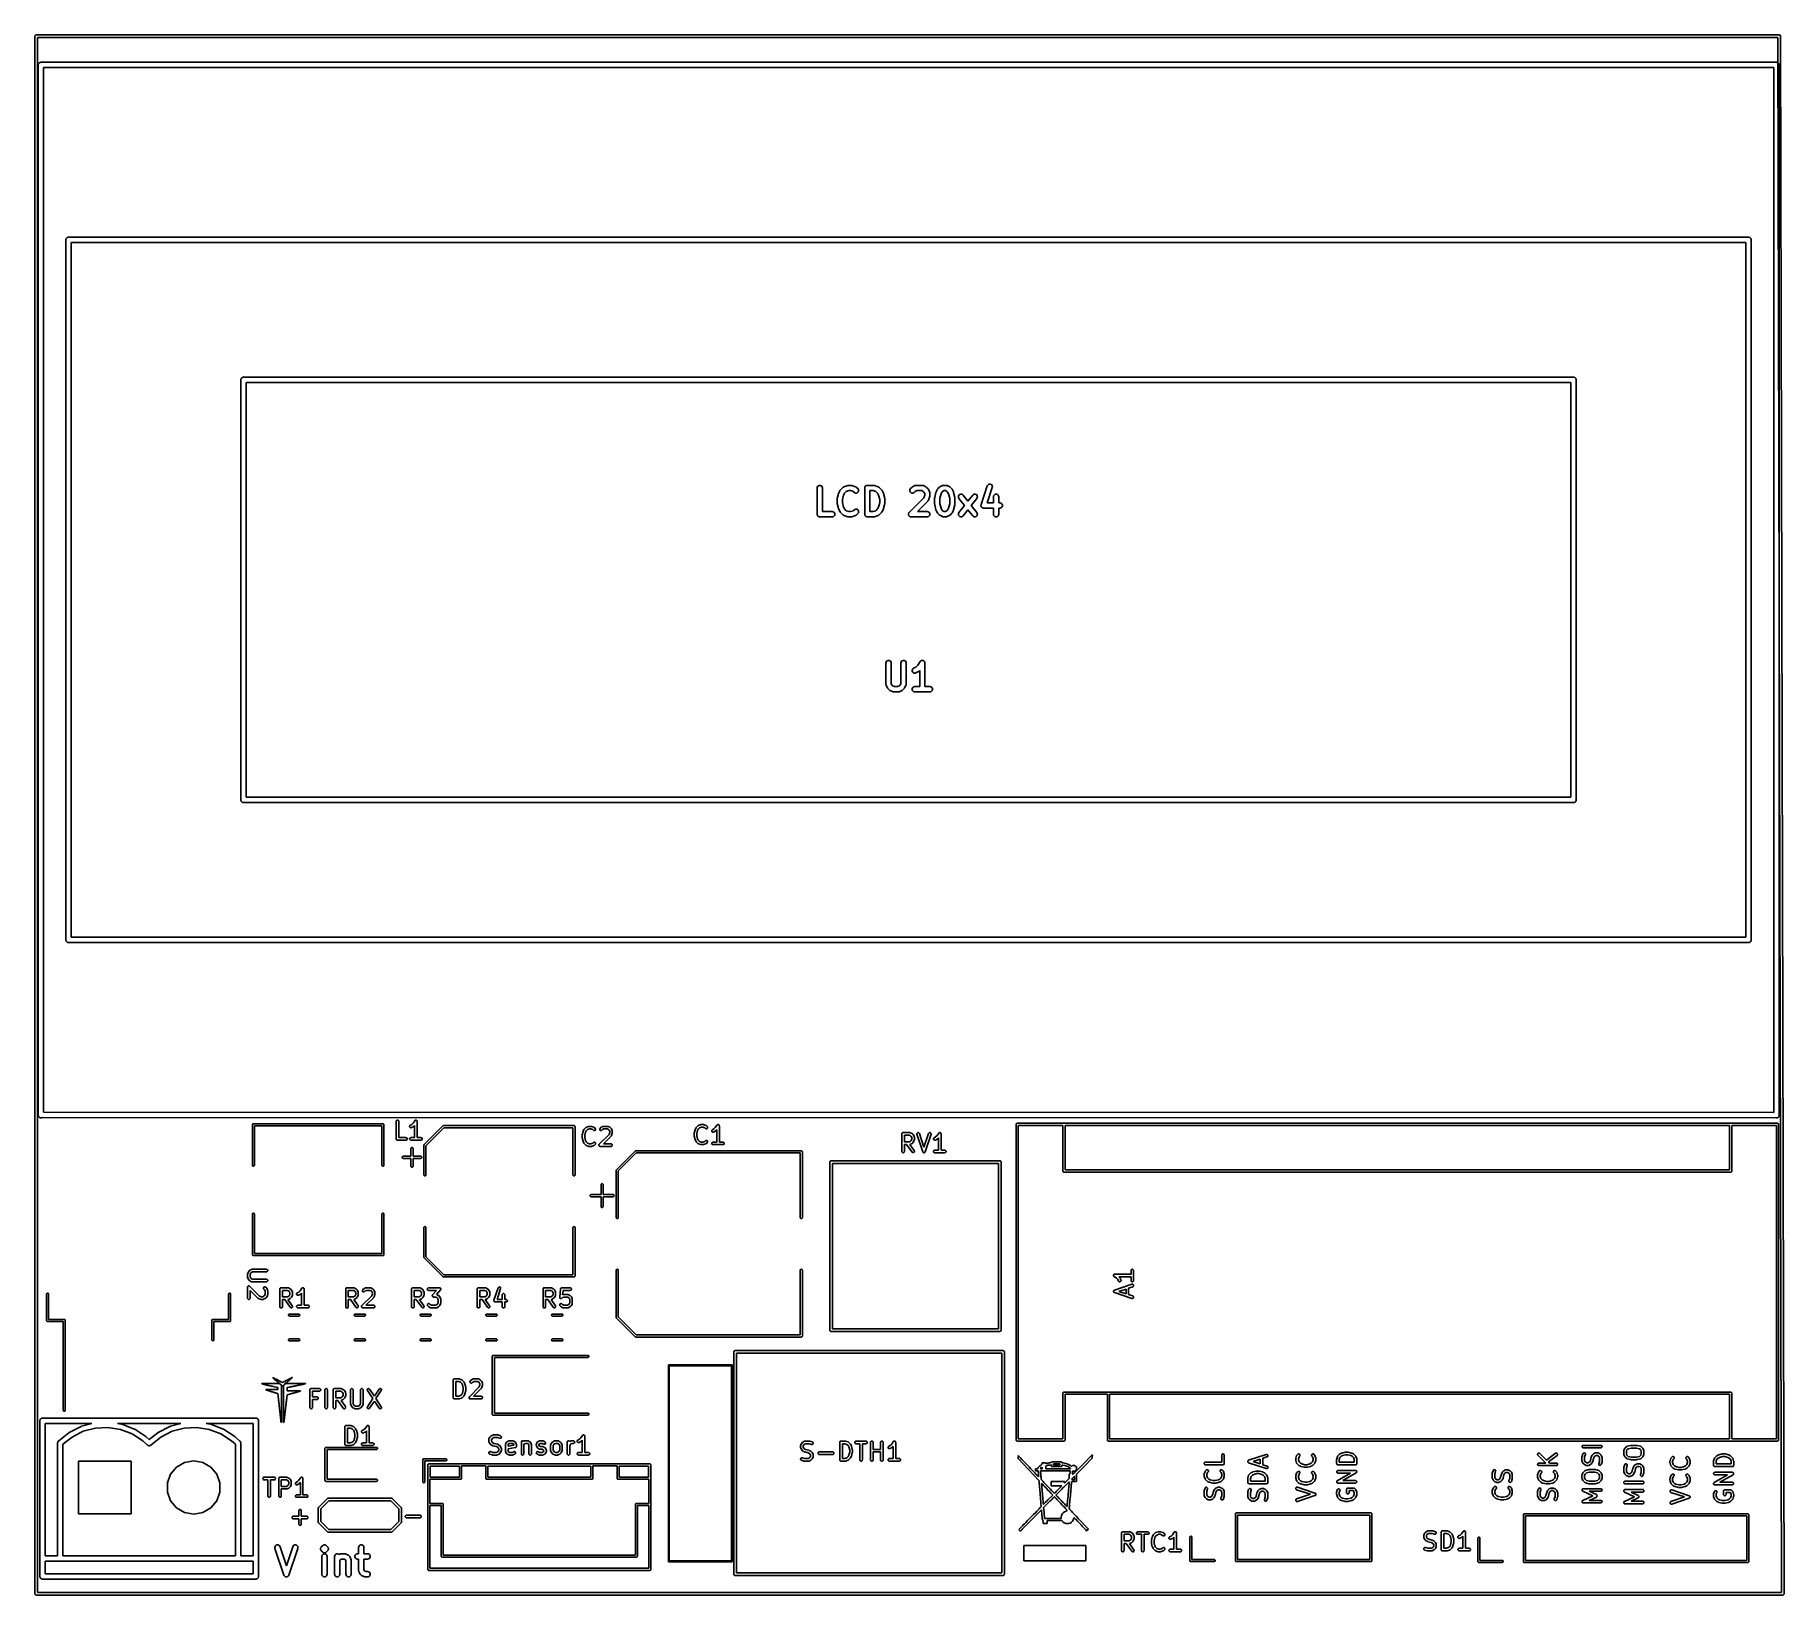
# Model space of a CAD drawing. Extents: x 92.1 to 192.1, y -135.1 to -45.9.
import ezdxf

# ---------------------------------------------------------------- set-up
doc = ezdxf.new("R2010")
doc.units = 0
doc.header["$MEASUREMENT"] = 0
doc.layers.add('BLACK', color=7, linetype='CONTINUOUS')

msp = doc.modelspace()

# ---------------------------------------------------------------- linework, layer by layer
at = {"layer": 'BLACK', "linetype": 'CONTINUOUS'}
for p, q in [((92.1273, -45.9805), (92.1284, -45.974)), ((92.1284, -45.974), (92.1318, -45.9682)), ((92.1318, -45.9682), (92.134, -45.9619)), ((92.134, -45.9619), (92.1383, -45.9568)), ((92.1383, -45.9568), (92.1417, -45.951)), ((92.1417, -45.951), (92.1468, -45.9468)), ((92.1468, -45.9468), (92.151, -45.9417)), ((92.151, -45.9417), (92.1568, -45.9383)), ((92.1568, -45.9383), (92.1619, -45.934)), ((92.1619, -45.934), (92.1682, -45.9318)), ((92.1682, -45.9318), (92.174, -45.9284)), ((92.174, -45.9284), (92.1805, -45.9273)), ((92.1805, -45.9273), (92.1868, -45.925)), ((92.1868, -45.925), (92.1934, -45.925)), ((92.1934, -45.925), (92.1934, -45.925)), ((92.1934, -45.925), (191.801, -45.925)), ((191.801, -45.925), (191.813, -45.925)), ((191.813, -45.925), (191.819, -45.9273)), ((191.819, -45.9273), (191.826, -45.9284)), ((191.826, -45.9284), (191.832, -45.9317)), ((191.832, -45.9317), (191.838, -45.934)), ((191.838, -45.934), (191.843, -45.9383)), ((191.843, -45.9383), (191.849, -45.9417)), ((191.849, -45.9417), (191.853, -45.9467)), ((191.853, -45.9467), (191.858, -45.9509)), ((191.858, -45.9509), (191.862, -45.9567)), ((191.862, -45.9567), (191.866, -45.9619)), ((191.866, -45.9619), (191.868, -45.9681)), ((191.868, -45.9681), (191.872, -45.9738)), ((191.872, -45.9738), (191.873, -45.9804)), ((92.125, -45.9868), (92.1273, -45.9805)), ((92.125, -45.9934), (92.125, -45.9868)), ((92.125, -135.007), (92.125, -45.9934)), ((191.725, -46.075), (92.275, -46.075)), ((92.275, -46.075), (92.275, -134.925)), ((191.925, -134.925), (191.725, -46.075)), ((191.873, -45.9804), (191.875, -45.9868)), ((191.875, -45.9868), (191.875, -45.9995)), ((191.875, -45.9995), (192.075, -134.987)), ((92.3148, -47.6113), (92.3329, -47.5615)), ((92.3148, -47.6448), (92.3148, -47.6113)), ((92.3148, -107.639), (92.3148, -47.6448)), ((92.3329, -47.5615), (92.3669, -47.521)), ((92.3669, -47.521), (92.4127, -47.4946)), ((92.4127, -47.4946), (92.4517, -47.4877)), ((92.4517, -47.4877), (191.64, -47.4877)), ((92.6148, -47.7877), (92.6148, -107.483)), ((191.502, -47.7877), (92.6148, -47.7877)), ((191.502, -107.508), (191.502, -47.7877)), ((191.64, -47.4877), (191.678, -47.4946)), ((191.678, -47.4946), (191.724, -47.521)), ((191.724, -47.521), (191.73, -47.5275)), ((191.73, -47.5275), (191.768, -47.56)), ((191.768, -47.56), (191.795, -47.6058)), ((191.795, -47.6058), (191.802, -47.6448)), ((191.802, -47.6448), (191.802, -107.631)), ((93.8923, -57.6083), (93.8969, -57.5955)), ((93.8923, -57.662), (93.8923, -57.6083)), ((93.8923, -97.6082), (93.8923, -57.662)), ((93.8923, -57.662), (93.8923, -57.662)), ((93.8969, -57.5955), (93.8993, -57.5822)), ((93.8993, -57.5822), (93.906, -57.5705)), ((93.906, -57.5705), (93.9107, -57.5578)), ((93.9107, -57.5578), (93.9194, -57.5474)), ((93.9194, -57.5474), (93.9261, -57.5357)), ((93.9261, -57.5357), (93.9365, -57.527)), ((93.9365, -57.527), (93.9452, -57.5166)), ((93.9452, -57.5166), (93.9569, -57.5098)), ((93.9569, -57.5098), (93.9673, -57.5011)), ((93.9673, -57.5011), (93.98, -57.4965)), ((93.98, -57.4965), (93.9918, -57.4897)), ((93.9918, -57.4897), (94.0051, -57.4874)), ((94.0051, -57.4874), (94.0178, -57.4827)), ((94.0178, -57.4827), (190.073, -57.4827)), ((94.1971, -57.7875), (94.1971, -97.4827)), ((189.894, -57.7875), (94.1971, -57.7875)), ((189.894, -97.4827), (189.894, -57.7875)), ((190.073, -57.4827), (190.086, -57.4874)), ((190.086, -57.4874), (190.099, -57.4897)), ((190.099, -57.4897), (190.111, -57.4965)), ((190.111, -57.4965), (190.124, -57.5011)), ((190.124, -57.5011), (190.134, -57.5098)), ((190.134, -57.5098), (190.146, -57.5166)), ((190.146, -57.5166), (190.155, -57.527)), ((190.155, -57.527), (190.165, -57.5357)), ((190.165, -57.5357), (190.172, -57.5474)), ((190.172, -57.5474), (190.181, -57.5578)), ((190.181, -57.5578), (190.185, -57.5705)), ((190.185, -57.5705), (190.192, -57.5822)), ((190.192, -57.5822), (190.194, -57.5955)), ((190.194, -57.5955), (190.199, -57.6083)), ((190.199, -57.6083), (190.199, -97.6619)), ((103.892, -65.6093), (103.897, -65.5965)), ((103.892, -65.6228), (103.892, -65.6093)), ((103.892, -89.6072), (103.892, -65.6228)), ((103.897, -65.5965), (103.899, -65.5832)), ((103.899, -65.5832), (103.906, -65.5715)), ((103.906, -65.5715), (103.911, -65.5588)), ((103.911, -65.5588), (103.919, -65.5484)), ((103.919, -65.5484), (103.926, -65.5367)), ((103.926, -65.5367), (103.936, -65.528)), ((103.936, -65.528), (103.945, -65.5176)), ((103.945, -65.5176), (103.957, -65.5108)), ((103.957, -65.5108), (103.967, -65.5021)), ((103.967, -65.5021), (103.98, -65.4975)), ((103.98, -65.4975), (103.992, -65.4907)), ((103.992, -65.4907), (104.005, -65.4884)), ((104.005, -65.4884), (104.018, -65.4837)), ((104.018, -65.4837), (180.073, -65.4837)), ((104.197, -65.7885), (104.197, -89.4817)), ((179.894, -65.7885), (104.197, -65.7885)), ((179.894, -89.4817), (179.894, -65.7885)), ((180.073, -65.4837), (180.086, -65.4884)), ((180.086, -65.4884), (180.099, -65.4907)), ((180.099, -65.4907), (180.111, -65.4975)), ((180.111, -65.4975), (180.124, -65.5021)), ((180.124, -65.5021), (180.134, -65.5108)), ((180.134, -65.5108), (180.146, -65.5176)), ((180.146, -65.5176), (180.155, -65.528)), ((180.155, -65.528), (180.165, -65.5367)), ((180.165, -65.5367), (180.172, -65.5484)), ((180.172, -65.5484), (180.181, -65.5588)), ((180.181, -65.5588), (180.185, -65.5715)), ((180.185, -65.5715), (180.192, -65.5832)), ((180.192, -65.5832), (180.194, -65.5965)), ((180.194, -65.5965), (180.199, -65.6093)), ((180.199, -65.6093), (180.199, -89.6609)), ((136.824, -71.8124), (136.833, -71.7611)), ((136.824, -73.3124), (136.824, -71.8124)), ((136.833, -71.7611), (136.859, -71.716)), ((136.859, -71.716), (136.899, -71.6825)), ((136.899, -71.6825), (136.948, -71.6647)), ((136.948, -71.6647), (137, -71.6647)), ((137, -71.6647), (137.049, -71.6825)), ((137.049, -71.6825), (137.089, -71.716)), ((137.089, -71.716), (137.115, -71.7611)), ((137.115, -71.7611), (137.124, -71.8124)), ((137.124, -71.8124), (137.124, -73.1624)), ((138.054, -72.1025), (138.126, -71.9596)), ((138.126, -71.9596), (138.14, -71.9403)), ((138.14, -71.9403), (138.154, -71.9206)), ((138.154, -71.9206), (138.297, -71.7778)), ((138.297, -71.7778), (138.304, -71.7728)), ((138.304, -71.7728), (138.309, -71.7663)), ((138.309, -71.7663), (138.325, -71.758)), ((138.325, -71.758), (138.339, -71.7479)), ((138.339, -71.7479), (138.348, -71.7457)), ((138.348, -71.7457), (138.355, -71.7415)), ((138.355, -71.7415), (138.57, -71.6701)), ((138.641, -71.9624), (138.484, -72.0149)), ((138.57, -71.6701), (138.593, -71.6666)), ((138.593, -71.6666), (138.617, -71.6624)), ((138.617, -71.6624), (138.76, -71.6624)), ((138.736, -71.9624), (138.641, -71.9624)), ((138.893, -72.0149), (138.736, -71.9624)), ((138.76, -71.6624), (138.784, -71.6666)), ((138.784, -71.6666), (138.807, -71.6701)), ((138.807, -71.6701), (139.022, -71.7415)), ((139.022, -71.7415), (139.029, -71.7457)), ((139.029, -71.7457), (139.038, -71.7479)), ((139.038, -71.7479), (139.052, -71.758)), ((139.052, -71.758), (139.067, -71.7663)), ((139.067, -71.7663), (139.073, -71.7728)), ((139.073, -71.7728), (139.08, -71.7778)), ((139.08, -71.7778), (139.152, -71.8492)), ((139.152, -71.8492), (139.182, -71.8919)), ((139.182, -71.8919), (139.195, -71.9422)), ((139.195, -71.9422), (139.19, -71.9941)), ((139.538, -71.8124), (139.541, -71.7995)), ((139.538, -73.3124), (139.538, -71.8124)), ((139.541, -71.7864), (139.545, -71.774)), ((139.541, -71.7995), (139.541, -71.7864)), ((139.545, -71.774), (139.548, -71.7611)), ((139.548, -71.7611), (139.554, -71.7497)), ((139.554, -71.7497), (139.559, -71.7374)), ((139.559, -71.7374), (139.567, -71.7274)), ((139.567, -71.7274), (139.574, -71.716)), ((139.574, -71.716), (139.584, -71.7076)), ((139.584, -71.7076), (139.592, -71.6975)), ((139.592, -71.6975), (139.603, -71.6909)), ((139.603, -71.6909), (139.613, -71.6825)), ((139.613, -71.6825), (139.626, -71.678)), ((139.626, -71.678), (139.637, -71.6715)), ((139.637, -71.6715), (139.65, -71.6692)), ((139.65, -71.6692), (139.662, -71.6647)), ((139.662, -71.6647), (139.676, -71.6647)), ((139.676, -71.6647), (139.688, -71.6624)), ((139.688, -71.6624), (140.046, -71.6624)), ((139.838, -71.9624), (139.838, -73.1624)), ((140.021, -71.9624), (139.838, -71.9624)), ((140.179, -72.0149), (140.021, -71.9624)), ((140.046, -71.6624), (140.069, -71.6666)), ((140.069, -71.6666), (140.093, -71.6701)), ((140.093, -71.6701), (140.307, -71.7415)), ((140.307, -71.7415), (140.315, -71.7457)), ((140.315, -71.7457), (140.323, -71.7479)), ((140.323, -71.7479), (140.338, -71.758)), ((140.338, -71.758), (140.353, -71.7663)), ((140.353, -71.7663), (140.359, -71.7728)), ((140.359, -71.7728), (140.366, -71.7778)), ((140.366, -71.7778), (140.509, -71.9206)), ((140.509, -71.9206), (140.523, -71.9403)), ((140.523, -71.9403), (140.537, -71.9596)), ((140.537, -71.9596), (140.608, -72.1025)), ((142.11, -71.9422), (142.124, -71.8919)), ((142.115, -71.9941), (142.11, -71.9422)), ((142.124, -71.8919), (142.154, -71.8492)), ((142.154, -71.8492), (142.225, -71.7778)), ((142.225, -71.7778), (142.245, -71.764)), ((142.245, -71.764), (142.264, -71.7497)), ((142.264, -71.7497), (142.407, -71.6782)), ((142.407, -71.6782), (142.415, -71.6758)), ((142.415, -71.6758), (142.423, -71.6715)), ((142.51, -71.9624), (142.42, -72.0071)), ((142.423, -71.6715), (142.44, -71.6684)), ((142.44, -71.6684), (142.457, -71.6634)), ((142.457, -71.6634), (142.466, -71.6639)), ((142.466, -71.6639), (142.474, -71.6624)), ((142.474, -71.6624), (142.831, -71.6624)), ((142.796, -71.9624), (142.51, -71.9624)), ((142.885, -72.0071), (142.796, -71.9624)), ((142.831, -71.6624), (142.84, -71.6639)), ((142.84, -71.6639), (142.848, -71.6634)), ((142.848, -71.6634), (142.865, -71.6684)), ((142.865, -71.6684), (142.883, -71.6715)), ((142.883, -71.6715), (142.89, -71.6758)), ((142.89, -71.6758), (142.898, -71.6782)), ((142.898, -71.6782), (143.041, -71.7497)), ((143.041, -71.7497), (143.061, -71.764)), ((143.061, -71.764), (143.08, -71.7778)), ((143.08, -71.7778), (143.152, -71.8492)), ((143.152, -71.8492), (143.165, -71.8689)), ((143.165, -71.8689), (143.18, -71.8882)), ((143.18, -71.8882), (143.251, -72.031)), ((143.626, -72.031), (143.697, -71.8882)), ((143.697, -71.8882), (143.711, -71.8689)), ((143.711, -71.8689), (143.725, -71.8492)), ((143.725, -71.8492), (143.797, -71.7778)), ((143.797, -71.7778), (143.816, -71.764)), ((143.816, -71.764), (143.836, -71.7497)), ((143.836, -71.7497), (143.979, -71.6782)), ((143.979, -71.6782), (143.987, -71.6758)), ((143.987, -71.6758), (143.994, -71.6715)), ((144.081, -71.9624), (143.992, -72.0071)), ((143.994, -71.6715), (144.012, -71.6684)), ((144.012, -71.6684), (144.028, -71.6634)), ((144.028, -71.6634), (144.037, -71.6639)), ((144.037, -71.6639), (144.046, -71.6624)), ((144.046, -71.6624), (144.188, -71.6624)), ((144.153, -71.9624), (144.081, -71.9624)), ((144.242, -72.0071), (144.153, -71.9624)), ((144.188, -71.6624), (144.197, -71.6639)), ((144.197, -71.6639), (144.206, -71.6634)), ((144.206, -71.6634), (144.222, -71.6684)), ((144.222, -71.6684), (144.24, -71.6715)), ((144.24, -71.6715), (144.247, -71.6758)), ((144.247, -71.6758), (144.256, -71.6782)), ((144.256, -71.6782), (144.398, -71.7497)), ((144.398, -71.7497), (144.418, -71.764)), ((144.418, -71.764), (144.437, -71.7778)), ((144.437, -71.7778), (144.509, -71.8492)), ((144.509, -71.8492), (144.523, -71.8689)), ((144.523, -71.8689), (144.537, -71.8882)), ((144.537, -71.8882), (144.608, -72.031)), ((146.189, -72.765), (146.546, -71.6935)), ((146.831, -71.7884), (146.539, -72.6624)), ((146.546, -71.6935), (146.571, -71.6477)), ((146.571, -71.6477), (146.61, -71.6132)), ((146.61, -71.6132), (146.658, -71.594)), ((146.658, -71.594), (146.71, -71.5926)), ((146.71, -71.5926), (146.76, -71.6091)), ((146.76, -71.6091), (146.801, -71.6415)), ((146.801, -71.6415), (146.828, -71.6859)), ((146.828, -71.6859), (146.838, -71.7369)), ((146.838, -71.7369), (146.831, -71.7884)), ((137.967, -72.4553), (137.97, -72.4372)), ((137.967, -72.6696), (137.967, -72.4553)), ((137.97, -72.6876), (137.967, -72.6696)), ((137.97, -72.4372), (137.972, -72.4189)), ((137.972, -72.7059), (137.97, -72.6876)), ((137.972, -72.4189), (138.043, -72.1332)), ((138.043, -72.9916), (137.972, -72.7059)), ((138.043, -72.1332), (138.05, -72.1182)), ((138.05, -72.1182), (138.054, -72.1025)), ((138.33, -72.2219), (138.267, -72.4737)), ((138.267, -72.4737), (138.267, -72.6511)), ((138.267, -72.6511), (138.33, -72.9029)), ((138.383, -72.1156), (138.33, -72.2219)), ((138.33, -72.9029), (138.383, -73.0093)), ((138.484, -72.0149), (138.383, -72.1156)), ((138.94, -72.0613), (138.893, -72.0149)), ((138.982, -72.0912), (138.94, -72.0613)), ((139.033, -72.1047), (138.982, -72.0912)), ((139.084, -72.1002), (139.033, -72.1047)), ((139.132, -72.0781), (139.084, -72.1002)), ((139.168, -72.0413), (139.132, -72.0781)), ((139.19, -71.9941), (139.168, -72.0413)), ((140.279, -72.1156), (140.179, -72.0149)), ((140.333, -72.2219), (140.279, -72.1156)), ((140.279, -73.0093), (140.333, -72.9029)), ((140.396, -72.4737), (140.333, -72.2219)), ((140.333, -72.9029), (140.396, -72.6511)), ((140.396, -72.6511), (140.396, -72.4737)), ((140.608, -72.1025), (140.613, -72.1182)), ((140.613, -72.1182), (140.62, -72.1332)), ((140.62, -72.1332), (140.691, -72.4189)), ((140.691, -72.7059), (140.62, -72.9916)), ((140.691, -72.4189), (140.692, -72.4372)), ((140.692, -72.6876), (140.691, -72.7059)), ((140.692, -72.4372), (140.696, -72.4553)), ((140.696, -72.6696), (140.692, -72.6876)), ((140.696, -72.4553), (140.696, -72.6696)), ((142.082, -73.2063), (142.914, -72.3742)), ((142.137, -72.0413), (142.115, -71.9941)), ((142.174, -72.0781), (142.137, -72.0413)), ((142.221, -72.1002), (142.174, -72.0781)), ((142.273, -72.1047), (142.221, -72.1002)), ((142.323, -72.0912), (142.273, -72.1047)), ((142.366, -72.0613), (142.323, -72.0912)), ((142.42, -72.0071), (142.366, -72.0613)), ((143.152, -72.5613), (142.551, -73.1624)), ((142.922, -72.0441), (142.885, -72.0071)), ((142.914, -72.3742), (142.967, -72.2166)), ((142.967, -72.1335), (142.922, -72.0441)), ((142.967, -72.2166), (142.967, -72.1335)), ((143.157, -72.5543), (143.152, -72.5613)), ((143.163, -72.5485), (143.157, -72.5543)), ((143.171, -72.5331), (143.163, -72.5485)), ((143.182, -72.5187), (143.171, -72.5331)), ((143.184, -72.5103), (143.182, -72.5187)), ((143.188, -72.5027), (143.184, -72.5103)), ((143.259, -72.2884), (143.188, -72.5027)), ((143.251, -72.031), (143.254, -72.0393)), ((143.254, -72.0393), (143.258, -72.0468)), ((143.258, -72.0468), (143.261, -72.0641)), ((143.263, -72.2646), (143.259, -72.2884)), ((143.261, -72.0641), (143.266, -72.081)), ((143.267, -72.241), (143.263, -72.2646)), ((143.266, -72.081), (143.266, -72.0896)), ((143.266, -72.0896), (143.267, -72.0981)), ((143.267, -72.0981), (143.267, -72.241)), ((143.538, -72.3838), (143.542, -72.3658)), ((143.538, -72.741), (143.538, -72.3838)), ((143.542, -72.7591), (143.538, -72.741)), ((143.542, -72.3658), (143.543, -72.3475)), ((143.543, -72.7774), (143.542, -72.7591)), ((143.543, -72.3475), (143.614, -72.0617)), ((143.614, -73.0631), (143.543, -72.7774)), ((143.614, -72.0617), (143.621, -72.0468)), ((143.621, -72.0468), (143.626, -72.031)), ((143.901, -72.1505), (143.838, -72.4023)), ((143.838, -72.4023), (143.838, -72.7225)), ((143.838, -72.7225), (143.901, -72.9743)), ((143.955, -72.0441), (143.901, -72.1505)), ((143.992, -72.0071), (143.955, -72.0441)), ((144.279, -72.0441), (144.242, -72.0071)), ((144.333, -72.1505), (144.279, -72.0441)), ((144.396, -72.4023), (144.333, -72.1505)), ((144.333, -72.9743), (144.396, -72.7225)), ((144.396, -72.7225), (144.396, -72.4023)), ((144.608, -72.031), (144.613, -72.0468)), ((144.613, -72.0468), (144.62, -72.0617)), ((144.62, -72.0617), (144.691, -72.3475)), ((144.691, -72.7774), (144.62, -73.0631)), ((144.691, -72.3475), (144.692, -72.3658)), ((144.692, -72.7591), (144.691, -72.7774)), ((144.692, -72.3658), (144.696, -72.3838)), ((144.696, -72.741), (144.692, -72.7591)), ((144.696, -72.3838), (144.696, -72.741)), ((144.896, -72.3076), (144.906, -72.2566)), ((144.903, -72.3592), (144.896, -72.3076)), ((144.928, -72.4051), (144.903, -72.3592)), ((144.906, -72.2566), (144.934, -72.2123)), ((145.248, -72.8124), (144.928, -72.4051)), ((144.928, -73.2197), (145.248, -72.8124)), ((144.934, -72.2123), (144.975, -72.1802)), ((144.975, -72.1802), (145.024, -72.1639)), ((145.024, -72.1639), (145.076, -72.1656)), ((145.076, -72.1656), (145.125, -72.185)), ((145.125, -72.185), (145.164, -72.2197)), ((145.164, -72.2197), (145.438, -72.5696)), ((145.438, -72.5696), (145.713, -72.2197)), ((145.949, -72.4051), (145.629, -72.8124)), ((145.629, -72.8124), (145.949, -73.2197)), ((145.713, -72.2197), (145.752, -72.185)), ((145.752, -72.185), (145.801, -72.1656)), ((145.801, -72.1656), (145.853, -72.1639)), ((145.853, -72.1639), (145.902, -72.1802)), ((145.902, -72.1802), (145.943, -72.2123)), ((145.943, -72.2123), (145.971, -72.2566)), ((145.974, -72.3592), (145.949, -72.4051)), ((145.971, -72.2566), (145.981, -72.3076)), ((145.981, -72.3076), (145.974, -72.3592)), ((146.181, -72.8165), (146.184, -72.8015)), ((146.184, -72.8274), (146.181, -72.8165)), ((146.184, -72.7864), (146.187, -72.7759)), ((146.184, -72.8015), (146.184, -72.7864)), ((146.184, -72.8385), (146.184, -72.8274)), ((146.189, -72.8527), (146.184, -72.8385)), ((146.187, -72.7759), (146.189, -72.765)), ((146.192, -72.8675), (146.189, -72.8527)), ((146.198, -72.877), (146.192, -72.8675)), ((146.201, -72.8874), (146.198, -72.877)), ((146.211, -72.899), (146.201, -72.8874)), ((146.219, -72.9119), (146.211, -72.899)), ((146.228, -72.9188), (146.219, -72.9119)), ((146.235, -72.9273), (146.228, -72.9188)), ((146.248, -72.9349), (146.235, -72.9273)), ((146.26, -72.9443), (146.248, -72.9349)), ((146.27, -72.9478), (146.26, -72.9443)), ((146.28, -72.9534), (146.27, -72.9478)), ((146.295, -72.956), (146.28, -72.9534)), ((146.309, -72.9608), (146.295, -72.956)), ((146.32, -72.9605), (146.309, -72.9608)), ((146.331, -72.9624), (146.32, -72.9605)), ((146.896, -72.9624), (146.331, -72.9624)), ((146.539, -72.6624), (146.896, -72.6624)), ((146.896, -72.3124), (146.905, -72.2611)), ((146.896, -72.6624), (146.896, -72.3124)), ((146.896, -73.3124), (146.896, -72.9624)), ((146.905, -72.2611), (146.931, -72.216)), ((146.931, -72.216), (146.971, -72.1825)), ((146.971, -72.1825), (147.02, -72.1647)), ((147.02, -72.1647), (147.072, -72.1647)), ((147.072, -72.1647), (147.121, -72.1825)), ((147.121, -72.1825), (147.161, -72.216)), ((147.161, -72.216), (147.187, -72.2611)), ((147.187, -72.2611), (147.196, -72.3124)), ((147.196, -72.3124), (147.196, -72.6624)), ((147.196, -72.6624), (147.26, -72.6624)), ((147.26, -72.9624), (147.196, -72.9624)), ((147.196, -72.9624), (147.196, -73.3124)), ((147.26, -72.6624), (147.311, -72.6715)), ((147.311, -72.9534), (147.26, -72.9624)), ((147.311, -72.6715), (147.356, -72.6975)), ((147.356, -72.9273), (147.311, -72.9534)), ((147.356, -72.6975), (147.39, -72.7374)), ((147.39, -72.8874), (147.356, -72.9273)), ((147.39, -72.7374), (147.408, -72.7864)), ((147.408, -72.8385), (147.39, -72.8874)), ((147.408, -72.7864), (147.408, -72.8385)), ((136.826, -73.3253), (136.824, -73.3124)), ((136.826, -73.3385), (136.826, -73.3253)), ((136.831, -73.3508), (136.826, -73.3385)), ((136.833, -73.3637), (136.831, -73.3508)), ((136.84, -73.3751), (136.833, -73.3637)), ((136.844, -73.3874), (136.84, -73.3751)), ((136.853, -73.3975), (136.844, -73.3874)), ((136.859, -73.4088), (136.853, -73.3975)), ((136.869, -73.4173), (136.859, -73.4088)), ((136.878, -73.4273), (136.869, -73.4173)), ((136.889, -73.4339), (136.878, -73.4273)), ((136.899, -73.4423), (136.889, -73.4339)), ((136.912, -73.4468), (136.899, -73.4423)), ((136.923, -73.4534), (136.912, -73.4468)), ((136.936, -73.4556), (136.923, -73.4534)), ((136.948, -73.4601), (136.936, -73.4556)), ((136.961, -73.4601), (136.948, -73.4601)), ((136.974, -73.4624), (136.961, -73.4601)), ((137.688, -73.4624), (136.974, -73.4624)), ((137.124, -73.1624), (137.688, -73.1624)), ((137.688, -73.1624), (137.74, -73.1715)), ((137.74, -73.4534), (137.688, -73.4624)), ((137.74, -73.1715), (137.785, -73.1975)), ((137.785, -73.4273), (137.74, -73.4534)), ((137.785, -73.1975), (137.818, -73.2374)), ((137.818, -73.3874), (137.785, -73.4273)), ((137.818, -73.2374), (137.836, -73.2864)), ((137.836, -73.3385), (137.818, -73.3874)), ((137.836, -73.2864), (137.836, -73.3385)), ((138.05, -73.0066), (138.043, -72.9916)), ((138.054, -73.0224), (138.05, -73.0066)), ((138.126, -73.1652), (138.054, -73.0224)), ((138.14, -73.1845), (138.126, -73.1652)), ((138.154, -73.2042), (138.14, -73.1845)), ((138.297, -73.347), (138.154, -73.2042)), ((138.304, -73.352), (138.297, -73.347)), ((138.309, -73.3585), (138.304, -73.352)), ((138.325, -73.3668), (138.309, -73.3585)), ((138.339, -73.3769), (138.325, -73.3668)), ((138.348, -73.3792), (138.339, -73.3769)), ((138.355, -73.3833), (138.348, -73.3792)), ((138.57, -73.4547), (138.355, -73.3833)), ((138.383, -73.0093), (138.484, -73.1099)), ((138.484, -73.1099), (138.641, -73.1624)), ((138.593, -73.4582), (138.57, -73.4547)), ((138.617, -73.4624), (138.593, -73.4582)), ((138.76, -73.4624), (138.617, -73.4624)), ((138.641, -73.1624), (138.736, -73.1624)), ((138.736, -73.1624), (138.893, -73.1099)), ((138.784, -73.4582), (138.76, -73.4624)), ((138.807, -73.4547), (138.784, -73.4582)), ((139.022, -73.3833), (138.807, -73.4547)), ((138.893, -73.1099), (138.94, -73.0635)), ((138.94, -73.0635), (138.982, -73.0336)), ((138.982, -73.0336), (139.033, -73.0201)), ((139.029, -73.3792), (139.022, -73.3833)), ((139.038, -73.3769), (139.029, -73.3792)), ((139.033, -73.0201), (139.084, -73.0247)), ((139.052, -73.3668), (139.038, -73.3769)), ((139.067, -73.3585), (139.052, -73.3668)), ((139.073, -73.352), (139.067, -73.3585)), ((139.08, -73.347), (139.073, -73.352)), ((139.152, -73.2756), (139.08, -73.347)), ((139.084, -73.0247), (139.132, -73.0467)), ((139.132, -73.0467), (139.168, -73.0835)), ((139.182, -73.2329), (139.152, -73.2756)), ((139.168, -73.0835), (139.19, -73.1307)), ((139.195, -73.1826), (139.182, -73.2329)), ((139.19, -73.1307), (139.195, -73.1826)), ((139.541, -73.3253), (139.538, -73.3124)), ((139.541, -73.3385), (139.541, -73.3253)), ((139.545, -73.3508), (139.541, -73.3385)), ((139.548, -73.3637), (139.545, -73.3508)), ((139.554, -73.3751), (139.548, -73.3637)), ((139.559, -73.3874), (139.554, -73.3751)), ((139.567, -73.3975), (139.559, -73.3874)), ((139.574, -73.4088), (139.567, -73.3975)), ((139.584, -73.4173), (139.574, -73.4088)), ((139.592, -73.4273), (139.584, -73.4173)), ((139.603, -73.4339), (139.592, -73.4273)), ((139.613, -73.4423), (139.603, -73.4339)), ((139.626, -73.4468), (139.613, -73.4423)), ((139.637, -73.4534), (139.626, -73.4468)), ((139.65, -73.4556), (139.637, -73.4534)), ((139.662, -73.4601), (139.65, -73.4556)), ((139.676, -73.4601), (139.662, -73.4601)), ((139.688, -73.4624), (139.676, -73.4601)), ((140.046, -73.4624), (139.688, -73.4624)), ((139.838, -73.1624), (140.021, -73.1624)), ((140.021, -73.1624), (140.179, -73.1099)), ((140.069, -73.4582), (140.046, -73.4624)), ((140.093, -73.4547), (140.069, -73.4582)), ((140.307, -73.3833), (140.093, -73.4547)), ((140.179, -73.1099), (140.279, -73.0093)), ((140.315, -73.3792), (140.307, -73.3833)), ((140.323, -73.3769), (140.315, -73.3792)), ((140.338, -73.3668), (140.323, -73.3769)), ((140.353, -73.3585), (140.338, -73.3668)), ((140.359, -73.352), (140.353, -73.3585)), ((140.366, -73.347), (140.359, -73.352)), ((140.509, -73.2042), (140.366, -73.347)), ((140.523, -73.1845), (140.509, -73.2042)), ((140.537, -73.1652), (140.523, -73.1845)), ((140.608, -73.0224), (140.537, -73.1652)), ((140.613, -73.0066), (140.608, -73.0224)), ((140.62, -72.9916), (140.613, -73.0066)), ((142.039, -73.2993), (142.041, -73.293)), ((142.041, -73.3189), (142.039, -73.2993)), ((142.041, -73.2864), (142.047, -73.2679)), ((142.041, -73.293), (142.041, -73.2864)), ((142.041, -73.3385), (142.041, -73.3189)), ((142.043, -73.3447), (142.041, -73.3385)), ((142.044, -73.3512), (142.043, -73.3447)), ((142.052, -73.369), (142.044, -73.3512)), ((142.047, -73.2679), (142.053, -73.249)), ((142.059, -73.3874), (142.052, -73.369)), ((142.053, -73.249), (142.056, -73.2436)), ((142.056, -73.2436), (142.059, -73.2374)), ((142.059, -73.2374), (142.071, -73.2224)), ((142.063, -73.3925), (142.059, -73.3874)), ((142.066, -73.3984), (142.063, -73.3925)), ((142.079, -73.4123), (142.066, -73.3984)), ((142.071, -73.2224), (142.082, -73.2063)), ((142.092, -73.4273), (142.079, -73.4123)), ((142.098, -73.4306), (142.092, -73.4273)), ((142.102, -73.4353), (142.098, -73.4306)), ((142.12, -73.4436), (142.102, -73.4353)), ((142.137, -73.4534), (142.12, -73.4436)), ((142.144, -73.4545), (142.137, -73.4534)), ((142.15, -73.4573), (142.144, -73.4545)), ((142.169, -73.459), (142.15, -73.4573)), ((142.188, -73.4624), (142.169, -73.459)), ((143.117, -73.4624), (142.188, -73.4624)), ((142.551, -73.1624), (143.117, -73.1624)), ((143.117, -73.1624), (143.168, -73.1715)), ((143.168, -73.4534), (143.117, -73.4624)), ((143.168, -73.1715), (143.213, -73.1975)), ((143.213, -73.4273), (143.168, -73.4534)), ((143.213, -73.1975), (143.247, -73.2374)), ((143.247, -73.3874), (143.213, -73.4273)), ((143.247, -73.2374), (143.265, -73.2864)), ((143.265, -73.3385), (143.247, -73.3874)), ((143.265, -73.2864), (143.265, -73.3385)), ((143.621, -73.0781), (143.614, -73.0631)), ((143.626, -73.0938), (143.621, -73.0781)), ((143.697, -73.2366), (143.626, -73.0938)), ((143.711, -73.2559), (143.697, -73.2366)), ((143.725, -73.2756), (143.711, -73.2559)), ((143.797, -73.347), (143.725, -73.2756)), ((143.816, -73.3608), (143.797, -73.347)), ((143.836, -73.3751), (143.816, -73.3608)), ((143.979, -73.4466), (143.836, -73.3751)), ((143.901, -72.9743), (143.955, -73.0807)), ((143.955, -73.0807), (143.992, -73.1177)), ((143.987, -73.449), (143.979, -73.4466)), ((143.994, -73.4534), (143.987, -73.449)), ((143.992, -73.1177), (144.081, -73.1624)), ((144.012, -73.4564), (143.994, -73.4534)), ((144.028, -73.4614), (144.012, -73.4564)), ((144.037, -73.4609), (144.028, -73.4614)), ((144.046, -73.4624), (144.037, -73.4609)), ((144.188, -73.4624), (144.046, -73.4624)), ((144.081, -73.1624), (144.153, -73.1624)), ((144.153, -73.1624), (144.242, -73.1177)), ((144.197, -73.4609), (144.188, -73.4624)), ((144.206, -73.4614), (144.197, -73.4609)), ((144.222, -73.4564), (144.206, -73.4614)), ((144.24, -73.4534), (144.222, -73.4564)), ((144.247, -73.449), (144.24, -73.4534)), ((144.242, -73.1177), (144.279, -73.0807)), ((144.256, -73.4466), (144.247, -73.449)), ((144.398, -73.3751), (144.256, -73.4466)), ((144.279, -73.0807), (144.333, -72.9743)), ((144.418, -73.3608), (144.398, -73.3751)), ((144.437, -73.347), (144.418, -73.3608)), ((144.509, -73.2756), (144.437, -73.347)), ((144.523, -73.2559), (144.509, -73.2756)), ((144.537, -73.2366), (144.523, -73.2559)), ((144.608, -73.0938), (144.537, -73.2366)), ((144.613, -73.0781), (144.608, -73.0938)), ((144.62, -73.0631), (144.613, -73.0781)), ((144.896, -73.3172), (144.903, -73.2657)), ((144.906, -73.3682), (144.896, -73.3172)), ((144.903, -73.2657), (144.928, -73.2197)), ((144.934, -73.4125), (144.906, -73.3682)), ((144.975, -73.4447), (144.934, -73.4125)), ((145.024, -73.4609), (144.975, -73.4447)), ((145.076, -73.4592), (145.024, -73.4609)), ((145.125, -73.4398), (145.076, -73.4592)), ((145.164, -73.4051), (145.125, -73.4398)), ((145.438, -73.0552), (145.164, -73.4051)), ((145.713, -73.4051), (145.438, -73.0552)), ((145.752, -73.4398), (145.713, -73.4051)), ((145.801, -73.4592), (145.752, -73.4398)), ((145.853, -73.4609), (145.801, -73.4592)), ((145.902, -73.4447), (145.853, -73.4609)), ((145.943, -73.4125), (145.902, -73.4447)), ((145.971, -73.3682), (145.943, -73.4125)), ((145.949, -73.2197), (145.974, -73.2657)), ((145.981, -73.3172), (145.971, -73.3682)), ((145.974, -73.2657), (145.981, -73.3172)), ((146.905, -73.3637), (146.896, -73.3124)), ((146.931, -73.4088), (146.905, -73.3637)), ((146.971, -73.4423), (146.931, -73.4088)), ((147.02, -73.4601), (146.971, -73.4423)), ((147.072, -73.4601), (147.02, -73.4601)), ((147.121, -73.4423), (147.072, -73.4601)), ((147.161, -73.4088), (147.121, -73.4423)), ((147.187, -73.3637), (147.161, -73.4088)), ((147.196, -73.3124), (147.187, -73.3637)), ((140.753, -81.8149), (140.762, -81.7636)), ((140.753, -83.0292), (140.753, -81.8149)), ((140.762, -81.7636), (140.788, -81.7185)), ((140.788, -81.7185), (140.828, -81.685)), ((140.828, -81.685), (140.877, -81.6672)), ((140.877, -81.6672), (140.929, -81.6672)), ((140.929, -81.6672), (140.978, -81.685)), ((140.978, -81.685), (141.018, -81.7185)), ((141.018, -81.7185), (141.044, -81.7636)), ((141.044, -81.7636), (141.053, -81.8149)), ((141.053, -81.8149), (141.053, -82.9938)), ((141.61, -81.8149), (141.619, -81.7636)), ((141.61, -82.9938), (141.61, -81.8149)), ((141.619, -81.7636), (141.645, -81.7185)), ((141.645, -81.7185), (141.685, -81.685)), ((141.685, -81.685), (141.734, -81.6672)), ((141.734, -81.6672), (141.786, -81.6672)), ((141.786, -81.6672), (141.835, -81.685)), ((141.835, -81.685), (141.875, -81.7185)), ((141.875, -81.7185), (141.901, -81.7636)), ((141.901, -81.7636), (141.91, -81.8149)), ((141.91, -81.8149), (141.91, -83.0292)), ((142.457, -82.0488), (142.572, -81.9337)), ((142.572, -81.9337), (142.707, -81.7317)), ((142.707, -81.7317), (142.712, -81.7257)), ((142.712, -81.7257), (142.716, -81.7185)), ((142.716, -81.7185), (142.73, -81.707)), ((142.73, -81.707), (142.742, -81.6941)), ((142.742, -81.6941), (142.75, -81.6904)), ((142.75, -81.6904), (142.756, -81.685)), ((142.756, -81.685), (142.773, -81.6789)), ((142.773, -81.6789), (142.789, -81.671)), ((142.789, -81.671), (142.797, -81.6701)), ((142.797, -81.6701), (142.805, -81.6672)), ((142.805, -81.6672), (142.823, -81.6672)), ((142.823, -81.6672), (142.841, -81.6652)), ((142.841, -81.6652), (142.849, -81.6672)), ((142.849, -81.6672), (142.857, -81.6672)), ((142.857, -81.6672), (142.874, -81.6733)), ((142.874, -81.6733), (142.892, -81.6776)), ((142.892, -81.6776), (142.899, -81.6822)), ((142.899, -81.6822), (142.906, -81.685)), ((142.906, -81.685), (142.92, -81.6965)), ((142.92, -81.6965), (142.935, -81.7065)), ((142.935, -81.7065), (142.94, -81.7132)), ((142.94, -81.7132), (142.946, -81.7185)), ((142.946, -81.7185), (142.955, -81.734)), ((142.955, -81.734), (142.966, -81.7484)), ((142.966, -81.7484), (142.968, -81.7564)), ((142.968, -81.7564), (142.972, -81.7636)), ((142.972, -81.7636), (142.975, -81.7813)), ((142.975, -81.7813), (142.98, -81.7984)), ((142.98, -81.7984), (142.98, -81.8067)), ((142.98, -81.8067), (142.981, -81.8149)), ((142.981, -81.8149), (142.981, -83.1649)), ((142.253, -82.2345), (142.265, -82.1838)), ((142.259, -82.2863), (142.253, -82.2345)), ((142.282, -82.3329), (142.259, -82.2863)), ((142.265, -82.1838), (142.294, -82.1404)), ((142.32, -82.3687), (142.282, -82.3329)), ((142.294, -82.1404), (142.336, -82.1093)), ((142.368, -82.3894), (142.32, -82.3687)), ((142.336, -82.1093), (142.457, -82.0488)), ((142.42, -82.3925), (142.368, -82.3894)), ((142.47, -82.3777), (142.42, -82.3925)), ((142.613, -82.3062), (142.47, -82.3777)), ((142.632, -82.2919), (142.613, -82.3062)), ((142.652, -82.2781), (142.632, -82.2919)), ((142.681, -82.2485), (142.652, -82.2781)), ((142.681, -83.1649), (142.681, -82.2485)), ((140.754, -83.0377), (140.753, -83.0292)), ((140.754, -83.0464), (140.754, -83.0377)), ((140.759, -83.0632), (140.754, -83.0464)), ((140.762, -83.0805), (140.759, -83.0632)), ((140.766, -83.088), (140.762, -83.0805)), ((140.769, -83.0963), (140.766, -83.088)), ((140.84, -83.2392), (140.769, -83.0963)), ((140.854, -83.2584), (140.84, -83.2392)), ((140.868, -83.2781), (140.854, -83.2584)), ((140.94, -83.3496), (140.868, -83.2781)), ((140.959, -83.3634), (140.94, -83.3496)), ((140.979, -83.3777), (140.959, -83.3634)), ((141.121, -83.4491), (140.979, -83.3777)), ((141.053, -82.9938), (141.097, -83.0832)), ((141.097, -83.0832), (141.134, -83.1202)), ((141.13, -83.4516), (141.121, -83.4491)), ((141.137, -83.4559), (141.13, -83.4516)), ((141.134, -83.1202), (141.224, -83.1649)), ((141.154, -83.4589), (141.137, -83.4559)), ((141.171, -83.4639), (141.154, -83.4589)), ((141.18, -83.4634), (141.171, -83.4639)), ((141.188, -83.4649), (141.18, -83.4634)), ((141.474, -83.4649), (141.188, -83.4649)), ((141.224, -83.1649), (141.439, -83.1649)), ((141.439, -83.1649), (141.528, -83.1202)), ((141.483, -83.4634), (141.474, -83.4649)), ((141.491, -83.4639), (141.483, -83.4634)), ((141.508, -83.4589), (141.491, -83.4639)), ((141.525, -83.4559), (141.508, -83.4589)), ((141.533, -83.4516), (141.525, -83.4559)), ((141.528, -83.1202), (141.565, -83.0832)), ((141.541, -83.4491), (141.533, -83.4516)), ((141.684, -83.3777), (141.541, -83.4491)), ((141.565, -83.0832), (141.61, -82.9938)), ((141.703, -83.3634), (141.684, -83.3777)), ((141.723, -83.3496), (141.703, -83.3634)), ((141.795, -83.2781), (141.723, -83.3496)), ((141.808, -83.2585), (141.795, -83.2781)), ((141.823, -83.2392), (141.808, -83.2585)), ((141.894, -83.0963), (141.823, -83.2392)), ((141.897, -83.088), (141.894, -83.0963)), ((141.901, -83.0805), (141.897, -83.088)), ((141.904, -83.0632), (141.901, -83.0805)), ((141.909, -83.0464), (141.904, -83.0632)), ((141.91, -83.0292), (141.908, -83.0377)), ((141.908, -83.0377), (141.909, -83.0464)), ((142.255, -83.2889), (142.273, -83.2399)), ((142.255, -83.341), (142.255, -83.2889)), ((142.273, -83.3899), (142.255, -83.341)), ((142.273, -83.2399), (142.306, -83.2)), ((142.306, -83.4298), (142.273, -83.3899)), ((142.306, -83.2), (142.351, -83.174)), ((142.351, -83.4559), (142.306, -83.4298)), ((142.351, -83.174), (142.403, -83.1649)), ((142.403, -83.4649), (142.351, -83.4559)), ((142.403, -83.1649), (142.681, -83.1649)), ((143.26, -83.4649), (142.403, -83.4649)), ((142.981, -83.1649), (143.26, -83.1649)), ((143.26, -83.1649), (143.311, -83.174)), ((143.311, -83.4559), (143.26, -83.4649)), ((143.311, -83.174), (143.356, -83.2)), ((143.356, -83.4298), (143.311, -83.4559)), ((143.356, -83.2), (143.39, -83.2399)), ((143.39, -83.3899), (143.356, -83.4298)), ((143.39, -83.2399), (143.408, -83.2889)), ((143.408, -83.341), (143.39, -83.3899)), ((143.408, -83.2889), (143.408, -83.341)), ((103.892, -89.6609), (103.892, -89.6072)), ((103.892, -89.6072), (103.892, -89.6072)), ((103.897, -89.6737), (103.892, -89.6609)), ((103.899, -89.687), (103.897, -89.6737)), ((103.906, -89.6987), (103.899, -89.687)), ((103.911, -89.7114), (103.906, -89.6987)), ((103.919, -89.7218), (103.911, -89.7114)), ((103.926, -89.7335), (103.919, -89.7218)), ((103.936, -89.7422), (103.926, -89.7335)), ((103.945, -89.7526), (103.936, -89.7422)), ((103.957, -89.7594), (103.945, -89.7526)), ((103.967, -89.7681), (103.957, -89.7594)), ((103.98, -89.7727), (103.967, -89.7681)), ((103.992, -89.7795), (103.98, -89.7727)), ((104.005, -89.7818), (103.992, -89.7795)), ((104.018, -89.7865), (104.005, -89.7818)), ((180.073, -89.7865), (104.018, -89.7865)), ((104.197, -89.4817), (179.894, -89.4817)), ((180.086, -89.7818), (180.073, -89.7865)), ((180.099, -89.7795), (180.086, -89.7818)), ((180.111, -89.7727), (180.099, -89.7795)), ((180.124, -89.7681), (180.111, -89.7727)), ((180.134, -89.7594), (180.124, -89.7681)), ((180.146, -89.7526), (180.134, -89.7594)), ((180.155, -89.7422), (180.146, -89.7526)), ((180.165, -89.7335), (180.155, -89.7422)), ((180.172, -89.7218), (180.165, -89.7335)), ((180.181, -89.7114), (180.172, -89.7218)), ((180.185, -89.6987), (180.181, -89.7114)), ((180.192, -89.687), (180.185, -89.6987)), ((180.194, -89.6737), (180.192, -89.687)), ((180.199, -89.6609), (180.194, -89.6737)), ((93.8923, -97.6619), (93.8923, -97.6082)), ((93.8969, -97.6747), (93.8923, -97.6619)), ((93.8993, -97.688), (93.8969, -97.6747)), ((93.906, -97.6997), (93.8993, -97.688)), ((93.9107, -97.7124), (93.906, -97.6997)), ((93.9194, -97.7228), (93.9107, -97.7124)), ((93.9261, -97.7345), (93.9194, -97.7228)), ((93.9365, -97.7432), (93.9261, -97.7345)), ((93.9452, -97.7536), (93.9365, -97.7432)), ((93.9569, -97.7604), (93.9452, -97.7536)), ((93.9673, -97.7691), (93.9569, -97.7604)), ((93.98, -97.7737), (93.9673, -97.7691)), ((93.9918, -97.7805), (93.98, -97.7737)), ((94.0051, -97.7828), (93.9918, -97.7805)), ((94.0178, -97.7875), (94.0051, -97.7828)), ((190.073, -97.7875), (94.0178, -97.7875)), ((94.1971, -97.4827), (189.894, -97.4827)), ((190.086, -97.7828), (190.073, -97.7875)), ((190.099, -97.7805), (190.086, -97.7828)), ((190.111, -97.7737), (190.099, -97.7805)), ((190.124, -97.7691), (190.111, -97.7737)), ((190.134, -97.7604), (190.124, -97.7691)), ((190.146, -97.7536), (190.134, -97.7604)), ((190.155, -97.7432), (190.146, -97.7536)), ((190.165, -97.7345), (190.155, -97.7432)), ((190.172, -97.7228), (190.165, -97.7345)), ((190.181, -97.7124), (190.172, -97.7228)), ((190.185, -97.6997), (190.181, -97.7124)), ((190.192, -97.688), (190.185, -97.6997)), ((190.194, -97.6747), (190.192, -97.688)), ((190.199, -97.6619), (190.194, -97.6747)), ((92.3148, -107.659), (92.3148, -107.639)), ((92.3148, -107.671), (92.3148, -107.659)), ((92.3148, -107.659), (92.3148, -107.659)), ((92.3217, -107.71), (92.3148, -107.671)), ((92.3481, -107.756), (92.3217, -107.71)), ((92.3886, -107.79), (92.3481, -107.756)), ((92.4384, -107.808), (92.3886, -107.79)), ((92.4912, -107.808), (92.4384, -107.808)), ((92.541, -107.79), (92.4912, -107.808)), ((92.5496, -107.783), (92.541, -107.79)), ((191.625, -107.808), (92.5496, -107.783)), ((92.6148, -107.483), (191.502, -107.508)), ((112.807, -107.947), (112.831, -107.938)), ((112.831, -107.938), (112.857, -107.938)), ((112.857, -107.938), (112.882, -107.947)), ((113.854, -107.947), (113.863, -107.944)), ((113.863, -107.944), (113.871, -107.94)), ((113.871, -107.94), (113.875, -107.94)), ((113.875, -107.94), (113.879, -107.938)), ((113.879, -107.938), (113.888, -107.938)), ((113.888, -107.938), (113.897, -107.937)), ((113.897, -107.937), (113.901, -107.938)), ((113.901, -107.938), (113.905, -107.938)), ((113.905, -107.938), (113.913, -107.941)), ((113.913, -107.941), (113.922, -107.943)), ((113.922, -107.943), (113.926, -107.946)), ((191.649, -107.808), (191.625, -107.808)), ((191.625, -107.808), (191.625, -107.808)), ((191.665, -107.808), (191.649, -107.808)), ((191.678, -107.808), (191.665, -107.808)), ((191.665, -107.808), (191.665, -107.808)), ((191.691, -107.803), (191.678, -107.808)), ((191.704, -107.801), (191.691, -107.803)), ((191.715, -107.794), (191.704, -107.801)), ((191.728, -107.79), (191.715, -107.794)), ((191.738, -107.781), (191.728, -107.79)), ((191.75, -107.775), (191.738, -107.781)), ((191.758, -107.764), (191.75, -107.775)), ((191.768, -107.756), (191.758, -107.764)), ((191.775, -107.744), (191.768, -107.756)), ((191.784, -107.734), (191.775, -107.744)), ((191.788, -107.722), (191.784, -107.734)), ((191.795, -107.71), (191.788, -107.722)), ((191.797, -107.697), (191.795, -107.71)), ((191.802, -107.684), (191.797, -107.697)), ((191.802, -107.631), (191.802, -107.631)), ((191.802, -107.631), (191.802, -107.65)), ((191.802, -107.65), (191.802, -107.671)), ((191.802, -107.671), (191.802, -107.671)), ((191.802, -107.671), (191.802, -107.684)), ((104.546, -108.202), (104.547, -108.197)), ((104.546, -108.207), (104.546, -108.202)), ((104.546, -110.518), (104.546, -108.207)), ((104.547, -108.197), (104.548, -108.192)), ((104.548, -108.192), (104.551, -108.187)), ((104.551, -108.187), (104.553, -108.182)), ((104.553, -108.182), (104.556, -108.178)), ((104.556, -108.178), (104.559, -108.173)), ((104.559, -108.173), (104.563, -108.17)), ((104.563, -108.17), (104.566, -108.166)), ((104.566, -108.166), (104.571, -108.163)), ((104.571, -108.163), (104.575, -108.16)), ((104.575, -108.16), (104.58, -108.158)), ((104.58, -108.158), (104.585, -108.155)), ((104.585, -108.155), (104.59, -108.154)), ((104.59, -108.154), (104.595, -108.152)), ((104.595, -108.152), (104.6, -108.152)), ((104.6, -108.152), (104.6, -108.152)), ((104.6, -108.152), (112.011, -108.152)), ((111.946, -108.272), (104.666, -108.272)), ((104.666, -108.272), (104.666, -110.518)), ((111.946, -110.518), (111.946, -108.272)), ((112.011, -108.152), (112.016, -108.152)), ((112.011, -108.152), (112.011, -108.152)), ((112.016, -108.152), (112.021, -108.154)), ((112.021, -108.154), (112.026, -108.155)), ((112.026, -108.155), (112.031, -108.158)), ((112.031, -108.158), (112.036, -108.16)), ((112.036, -108.16), (112.04, -108.163)), ((112.04, -108.163), (112.045, -108.166)), ((112.045, -108.166), (112.048, -108.17)), ((112.048, -108.17), (112.052, -108.173)), ((112.052, -108.173), (112.055, -108.178)), ((112.055, -108.178), (112.058, -108.182)), ((112.058, -108.182), (112.06, -108.187)), ((112.06, -108.187), (112.063, -108.192)), ((112.063, -108.192), (112.064, -108.197)), ((112.064, -108.197), (112.066, -108.202)), ((112.066, -108.202), (112.066, -108.207)), ((112.066, -108.207), (112.066, -108.207)), ((112.066, -108.207), (112.066, -110.518)), ((112.769, -108.012), (112.774, -107.986)), ((112.769, -109.012), (112.769, -108.012)), ((112.774, -107.986), (112.787, -107.964)), ((112.787, -107.964), (112.807, -107.947)), ((112.882, -107.947), (112.902, -107.964)), ((112.902, -107.964), (112.915, -107.986)), ((112.915, -107.986), (112.919, -108.012)), ((112.919, -108.012), (112.919, -108.937)), ((112.919, -108.937), (113.321, -108.937)), ((113.321, -108.937), (113.346, -108.942)), ((113.346, -108.942), (113.369, -108.955)), ((113.531, -108.293), (113.537, -108.268)), ((113.534, -108.319), (113.531, -108.293)), ((113.546, -108.342), (113.534, -108.319)), ((113.537, -108.268), (113.552, -108.246)), ((113.565, -108.36), (113.546, -108.342)), ((113.552, -108.246), (113.573, -108.231)), ((113.558, -108.955), (113.581, -108.942)), ((113.589, -108.371), (113.565, -108.36)), ((113.573, -108.231), (113.657, -108.188)), ((113.581, -108.942), (113.606, -108.937)), ((113.615, -108.372), (113.589, -108.371)), ((113.606, -108.937), (113.817, -108.937)), ((113.64, -108.365), (113.615, -108.372)), ((113.735, -108.317), (113.64, -108.365)), ((113.657, -108.188), (113.738, -108.107)), ((113.745, -108.31), (113.735, -108.317)), ((113.738, -108.107), (113.83, -107.97)), ((113.755, -108.303), (113.745, -108.31)), ((113.817, -108.241), (113.755, -108.303)), ((113.817, -108.937), (113.817, -108.241)), ((113.83, -107.97), (113.832, -107.967)), ((113.832, -107.967), (113.835, -107.964)), ((113.835, -107.964), (113.841, -107.958)), ((113.841, -107.958), (113.848, -107.952)), ((113.848, -107.952), (113.851, -107.95)), ((113.851, -107.95), (113.854, -107.947)), ((113.926, -107.946), (113.929, -107.947)), ((113.929, -107.947), (113.936, -107.953)), ((113.936, -107.953), (113.944, -107.958)), ((113.944, -107.958), (113.946, -107.961)), ((113.946, -107.961), (113.949, -107.964)), ((113.949, -107.964), (113.954, -107.972)), ((113.954, -107.972), (113.959, -107.979)), ((113.959, -107.979), (113.96, -107.983)), ((113.96, -107.983), (113.962, -107.986)), ((113.962, -107.986), (113.964, -107.995)), ((113.964, -107.995), (113.967, -108.004)), ((113.967, -108.004), (113.966, -108.008)), ((113.966, -108.008), (113.967, -108.012)), ((113.967, -108.012), (113.967, -108.937)), ((113.967, -108.937), (114.178, -108.937)), ((114.178, -108.937), (114.203, -108.942)), ((114.203, -108.942), (114.226, -108.955)), ((114.368, -109.333), (115.429, -108.272)), ((115.498, -108.373), (114.469, -109.402)), ((115.429, -108.272), (115.434, -108.266)), ((115.434, -108.266), (115.441, -108.262)), ((115.441, -108.262), (115.447, -108.258)), ((115.447, -108.258), (115.45, -108.257)), ((115.45, -108.257), (115.452, -108.256)), ((115.452, -108.256), (115.46, -108.254)), ((115.46, -108.254), (115.468, -108.252)), ((115.468, -108.252), (115.476, -108.253)), ((115.476, -108.253), (122.934, -108.253)), ((122.869, -108.373), (115.498, -108.373)), ((122.869, -111.068), (122.869, -108.373)), ((122.934, -108.253), (122.934, -108.253)), ((122.934, -108.253), (122.939, -108.253)), ((122.939, -108.253), (122.944, -108.255)), ((122.944, -108.255), (122.95, -108.256)), ((122.95, -108.256), (122.954, -108.258)), ((122.954, -108.258), (122.959, -108.26)), ((122.959, -108.26), (122.963, -108.263)), ((122.963, -108.263), (122.968, -108.266)), ((122.968, -108.266), (122.971, -108.27)), ((122.971, -108.27), (122.975, -108.274)), ((122.975, -108.274), (122.978, -108.278)), ((122.978, -108.278), (122.982, -108.282)), ((122.982, -108.282), (122.983, -108.287)), ((122.983, -108.287), (122.986, -108.292)), ((122.986, -108.292), (122.987, -108.297)), ((122.987, -108.297), (122.989, -108.302)), ((122.989, -108.302), (122.989, -108.308)), ((122.989, -108.308), (122.989, -108.308)), ((122.989, -108.308), (122.989, -111.068)), ((123.396, -108.796), (123.398, -108.787)), ((123.396, -108.939), (123.396, -108.796)), ((123.398, -108.948), (123.396, -108.939)), ((123.398, -108.778), (123.446, -108.587)), ((123.398, -108.787), (123.398, -108.778)), ((123.446, -108.587), (123.449, -108.58)), ((123.449, -108.58), (123.452, -108.572)), ((123.452, -108.572), (123.499, -108.477)), ((123.499, -108.477), (123.506, -108.467)), ((123.506, -108.467), (123.513, -108.457)), ((123.513, -108.457), (123.609, -108.362)), ((123.589, -108.632), (123.546, -108.805)), ((123.546, -108.805), (123.546, -108.93)), ((123.546, -108.93), (123.589, -109.103)), ((123.628, -108.555), (123.589, -108.632)), ((123.609, -108.362), (123.612, -108.36)), ((123.612, -108.36), (123.615, -108.356)), ((123.615, -108.356), (123.623, -108.352)), ((123.623, -108.352), (123.63, -108.347)), ((123.702, -108.481), (123.628, -108.555)), ((123.63, -108.347), (123.634, -108.346)), ((123.634, -108.346), (123.638, -108.344)), ((123.638, -108.344), (123.781, -108.296)), ((123.817, -108.443), (123.702, -108.481)), ((123.781, -108.296), (123.793, -108.295)), ((123.793, -108.295), (123.804, -108.293)), ((123.804, -108.293), (123.9, -108.293)), ((123.887, -108.443), (123.817, -108.443)), ((124.002, -108.481), (123.887, -108.443)), ((123.9, -108.293), (123.911, -108.295)), ((123.911, -108.295), (123.923, -108.296)), ((123.923, -108.296), (124.066, -108.344)), ((124.037, -108.516), (124.002, -108.481)), ((124.058, -108.531), (124.037, -108.516)), ((124.084, -108.538), (124.058, -108.531)), ((124.066, -108.344), (124.07, -108.346)), ((124.07, -108.346), (124.074, -108.347)), ((124.074, -108.347), (124.081, -108.352)), ((124.081, -108.352), (124.089, -108.356)), ((124.11, -108.535), (124.084, -108.538)), ((124.089, -108.356), (124.092, -108.36)), ((124.092, -108.36), (124.096, -108.362)), ((124.096, -108.362), (124.143, -108.41)), ((124.133, -108.524), (124.11, -108.535)), ((124.152, -108.506), (124.133, -108.524)), ((124.143, -108.41), (124.158, -108.431)), ((124.163, -108.482), (124.152, -108.506)), ((124.158, -108.431), (124.165, -108.456)), ((124.165, -108.456), (124.163, -108.482)), ((124.37, -109.315), (124.929, -108.756)), ((124.396, -108.456), (124.403, -108.431)), ((124.399, -108.482), (124.396, -108.456)), ((124.41, -108.506), (124.399, -108.482)), ((124.403, -108.431), (124.418, -108.41)), ((124.428, -108.524), (124.41, -108.506)), ((124.418, -108.41), (124.466, -108.362)), ((124.452, -108.535), (124.428, -108.524)), ((124.478, -108.538), (124.452, -108.535)), ((124.466, -108.362), (124.475, -108.355)), ((124.475, -108.355), (124.485, -108.348)), ((124.503, -108.531), (124.478, -108.538)), ((124.485, -108.348), (124.58, -108.3)), ((124.524, -108.516), (124.503, -108.531)), ((124.563, -108.477), (124.524, -108.516)), ((124.632, -108.443), (124.563, -108.477)), ((124.58, -108.3), (124.585, -108.299)), ((124.585, -108.299), (124.588, -108.297)), ((124.588, -108.297), (124.597, -108.296)), ((124.597, -108.296), (124.605, -108.293)), ((124.605, -108.293), (124.61, -108.293)), ((125.048, -108.849), (124.605, -109.293)), ((124.61, -108.293), (124.614, -108.293)), ((124.614, -108.293), (124.852, -108.293)), ((124.834, -108.443), (124.632, -108.443)), ((124.903, -108.477), (124.834, -108.443)), ((124.852, -108.293), (124.856, -108.293)), ((124.856, -108.293), (124.861, -108.293)), ((124.861, -108.293), (124.869, -108.296)), ((124.869, -108.296), (124.878, -108.297)), ((124.878, -108.297), (124.881, -108.299)), ((124.881, -108.299), (124.886, -108.3)), ((124.886, -108.3), (124.981, -108.348)), ((124.933, -108.507), (124.903, -108.477)), ((124.929, -108.756), (124.968, -108.641)), ((124.968, -108.576), (124.933, -108.507)), ((124.968, -108.641), (124.968, -108.576)), ((124.981, -108.348), (124.99, -108.355)), ((124.99, -108.355), (125, -108.362)), ((125, -108.362), (125.048, -108.41)), ((125.048, -108.41), (125.055, -108.42)), ((125.05, -108.846), (125.048, -108.849)), ((125.054, -108.843), (125.05, -108.846)), ((125.058, -108.835), (125.054, -108.843)), ((125.055, -108.42), (125.062, -108.429)), ((125.063, -108.828), (125.058, -108.835)), ((125.062, -108.429), (125.11, -108.525)), ((125.064, -108.824), (125.063, -108.828)), ((125.066, -108.82), (125.064, -108.824)), ((125.114, -108.677), (125.066, -108.82)), ((125.11, -108.525), (125.111, -108.529)), ((125.111, -108.529), (125.113, -108.532)), ((125.113, -108.532), (125.115, -108.541)), ((125.115, -108.665), (125.114, -108.677)), ((125.115, -108.541), (125.117, -108.549)), ((125.118, -108.653), (125.115, -108.665)), ((125.117, -108.549), (125.117, -108.554)), ((125.117, -108.554), (125.118, -108.558)), ((125.118, -108.558), (125.118, -108.653)), ((129.797, -108.692), (129.798, -108.683)), ((129.797, -108.835), (129.797, -108.692)), ((129.798, -108.844), (129.797, -108.835)), ((129.798, -108.683), (129.799, -108.674)), ((129.799, -108.853), (129.798, -108.844)), ((129.799, -108.674), (129.847, -108.483)), ((129.847, -109.044), (129.799, -108.853)), ((129.847, -108.483), (129.85, -108.476)), ((129.85, -108.476), (129.852, -108.468)), ((129.852, -108.468), (129.9, -108.373)), ((129.9, -108.373), (129.907, -108.363)), ((129.907, -108.363), (129.914, -108.353)), ((129.914, -108.353), (130.009, -108.258)), ((129.99, -108.528), (129.947, -108.701)), ((129.947, -108.701), (129.947, -108.826)), ((129.947, -108.826), (129.99, -108.999)), ((130.029, -108.451), (129.99, -108.528)), ((130.009, -108.258), (130.013, -108.256)), ((130.013, -108.256), (130.016, -108.252)), ((130.016, -108.252), (130.023, -108.248)), ((130.023, -108.248), (130.031, -108.243)), ((130.103, -108.377), (130.029, -108.451)), ((130.031, -108.243), (130.035, -108.242)), ((130.035, -108.242), (130.039, -108.24)), ((130.039, -108.24), (130.182, -108.192)), ((130.217, -108.339), (130.103, -108.377)), ((130.182, -108.192), (130.193, -108.191)), ((130.193, -108.191), (130.205, -108.189)), ((130.205, -108.189), (130.3, -108.189)), ((130.288, -108.339), (130.217, -108.339)), ((130.403, -108.377), (130.288, -108.339)), ((130.3, -108.189), (130.312, -108.191)), ((130.312, -108.191), (130.324, -108.192)), ((130.324, -108.192), (130.467, -108.24)), ((130.438, -108.412), (130.403, -108.377)), ((130.459, -108.427), (130.438, -108.412)), ((130.484, -108.434), (130.459, -108.427)), ((130.467, -108.24), (130.471, -108.242)), ((130.471, -108.242), (130.475, -108.243)), ((130.475, -108.243), (130.482, -108.248)), ((130.482, -108.248), (130.49, -108.252)), ((130.51, -108.431), (130.484, -108.434)), ((130.49, -108.252), (130.493, -108.256)), ((130.493, -108.256), (130.496, -108.258)), ((130.496, -108.258), (130.544, -108.306)), ((130.534, -108.42), (130.51, -108.431)), ((130.552, -108.402), (130.534, -108.42)), ((130.544, -108.306), (130.559, -108.327)), ((130.563, -108.378), (130.552, -108.402)), ((130.559, -108.327), (130.566, -108.352)), ((130.566, -108.352), (130.563, -108.378)), ((130.797, -108.545), (130.803, -108.519)), ((130.8, -108.571), (130.797, -108.545)), ((130.812, -108.594), (130.8, -108.571)), ((130.803, -108.519), (130.817, -108.498)), ((130.831, -108.612), (130.812, -108.594)), ((130.817, -108.498), (130.838, -108.482)), ((130.854, -108.622), (130.831, -108.612)), ((130.838, -108.482), (130.923, -108.44)), ((130.88, -108.624), (130.854, -108.622)), ((130.905, -108.616), (130.88, -108.624)), ((131.001, -108.569), (130.905, -108.616)), ((130.923, -108.44), (131.004, -108.359)), ((131.01, -108.562), (131.001, -108.569)), ((131.004, -108.359), (131.095, -108.222)), ((131.02, -108.555), (131.01, -108.562)), ((131.083, -108.492), (131.02, -108.555)), ((131.083, -109.189), (131.083, -108.492)), ((131.095, -108.222), (131.098, -108.219)), ((131.098, -108.219), (131.1, -108.215)), ((131.1, -108.215), (131.107, -108.21)), ((131.107, -108.21), (131.113, -108.203)), ((131.113, -108.203), (131.117, -108.201)), ((131.117, -108.201), (131.12, -108.199)), ((131.12, -108.199), (131.129, -108.196)), ((131.129, -108.196), (131.137, -108.192)), ((131.137, -108.192), (131.141, -108.191)), ((131.141, -108.191), (131.145, -108.19)), ((131.145, -108.19), (131.154, -108.19)), ((131.154, -108.19), (131.162, -108.189)), ((131.162, -108.189), (131.166, -108.19)), ((131.166, -108.19), (131.171, -108.19)), ((131.171, -108.19), (131.179, -108.193)), ((131.179, -108.193), (131.188, -108.195)), ((131.188, -108.195), (131.191, -108.197)), ((131.191, -108.197), (131.195, -108.199)), ((131.195, -108.199), (131.202, -108.204)), ((131.202, -108.204), (131.209, -108.209)), ((131.209, -108.209), (131.212, -108.213)), ((131.212, -108.213), (131.215, -108.215)), ((131.215, -108.215), (131.22, -108.223)), ((131.22, -108.223), (131.225, -108.23)), ((131.225, -108.23), (131.226, -108.234)), ((131.226, -108.234), (131.228, -108.238)), ((131.228, -108.238), (131.23, -108.247)), ((131.23, -108.247), (131.232, -108.255)), ((131.232, -108.255), (131.232, -108.259)), ((131.232, -108.259), (131.233, -108.264)), ((131.233, -108.264), (131.233, -109.189)), ((141.659, -108.723), (141.66, -108.717)), ((141.659, -109.723), (141.659, -108.723)), ((141.66, -108.71), (141.662, -108.704)), ((141.66, -108.717), (141.66, -108.71)), ((141.662, -108.704), (141.663, -108.698)), ((141.663, -108.698), (141.667, -108.692)), ((141.667, -108.692), (141.669, -108.686)), ((141.669, -108.686), (141.673, -108.681)), ((141.673, -108.681), (141.676, -108.675)), ((141.676, -108.675), (141.681, -108.671)), ((141.681, -108.671), (141.686, -108.666)), ((141.686, -108.666), (141.691, -108.662)), ((141.691, -108.662), (141.696, -108.658)), ((141.696, -108.658), (141.702, -108.656)), ((141.702, -108.656), (141.708, -108.653)), ((141.708, -108.653), (141.715, -108.652)), ((141.715, -108.652), (141.721, -108.649)), ((141.721, -108.649), (141.727, -108.649)), ((141.727, -108.649), (141.734, -108.648)), ((141.734, -108.648), (142.115, -108.648)), ((141.809, -108.798), (141.809, -109.172)), ((142.097, -108.798), (141.809, -108.798)), ((142.165, -108.832), (142.097, -108.798)), ((142.115, -108.648), (142.119, -108.649)), ((142.119, -108.649), (142.123, -108.649)), ((142.123, -108.649), (142.132, -108.651)), ((142.132, -108.651), (142.14, -108.653)), ((142.14, -108.653), (142.144, -108.655)), ((142.144, -108.655), (142.148, -108.656)), ((142.148, -108.656), (142.243, -108.704)), ((142.196, -108.863), (142.165, -108.832)), ((142.23, -108.931), (142.196, -108.863)), ((142.23, -109.039), (142.23, -108.931)), ((142.243, -108.704), (142.253, -108.711)), ((142.253, -108.711), (142.263, -108.718)), ((142.263, -108.718), (142.311, -108.765)), ((142.311, -108.765), (142.317, -108.775)), ((142.317, -108.775), (142.325, -108.785)), ((142.325, -108.785), (142.372, -108.88)), ((142.372, -108.88), (142.373, -108.884)), ((142.373, -108.884), (142.376, -108.888)), ((142.376, -108.888), (142.377, -108.897)), ((142.377, -108.897), (142.38, -108.905)), ((142.38, -108.905), (142.379, -108.909)), ((142.379, -108.909), (142.38, -108.914)), ((142.38, -108.914), (142.38, -109.057)), ((142.516, -108.721), (142.521, -108.696)), ((142.52, -108.747), (142.516, -108.721)), ((142.853, -109.747), (142.52, -108.747)), ((142.521, -108.696), (142.535, -108.673)), ((142.535, -108.673), (142.555, -108.657)), ((142.555, -108.657), (142.58, -108.649)), ((142.58, -108.649), (142.606, -108.65)), ((142.606, -108.65), (142.63, -108.659)), ((142.63, -108.659), (142.65, -108.677)), ((142.65, -108.677), (142.662, -108.699)), ((142.662, -108.699), (142.924, -109.486)), ((142.924, -109.486), (143.186, -108.699)), ((143.329, -108.747), (142.995, -109.747)), ((143.186, -108.699), (143.199, -108.677)), ((143.199, -108.677), (143.218, -108.659)), ((143.218, -108.659), (143.243, -108.65)), ((143.243, -108.65), (143.269, -108.649)), ((143.269, -108.649), (143.293, -108.657)), ((143.293, -108.657), (143.314, -108.673)), ((143.314, -108.673), (143.327, -108.696)), ((143.327, -108.696), (143.333, -108.721)), ((143.333, -108.721), (143.329, -108.747)), ((143.489, -108.957), (143.51, -108.942)), ((143.51, -108.942), (143.594, -108.9)), ((143.594, -108.9), (143.675, -108.818)), ((143.675, -108.818), (143.767, -108.682)), ((143.767, -108.682), (143.769, -108.679)), ((143.769, -108.679), (143.772, -108.675)), ((143.772, -108.675), (143.778, -108.669)), ((143.778, -108.669), (143.785, -108.663)), ((143.785, -108.663), (143.788, -108.661)), ((143.788, -108.661), (143.791, -108.658)), ((143.791, -108.658), (143.8, -108.655)), ((143.8, -108.655), (143.808, -108.651)), ((143.808, -108.651), (143.812, -108.651)), ((143.812, -108.651), (143.816, -108.649)), ((143.816, -108.649), (143.825, -108.649)), ((143.825, -108.649), (143.834, -108.648)), ((143.834, -108.648), (143.838, -108.649)), ((143.838, -108.649), (143.842, -108.649)), ((143.842, -108.649), (143.85, -108.652)), ((143.85, -108.652), (143.859, -108.654)), ((143.859, -108.654), (143.863, -108.657)), ((143.863, -108.657), (143.866, -108.658)), ((143.866, -108.658), (143.873, -108.664)), ((143.873, -108.664), (143.881, -108.669)), ((143.881, -108.669), (143.883, -108.672)), ((143.883, -108.672), (143.886, -108.675)), ((143.886, -108.675), (143.891, -108.683)), ((143.891, -108.683), (143.896, -108.69)), ((143.896, -108.69), (143.897, -108.694)), ((143.897, -108.694), (143.899, -108.698)), ((143.899, -108.698), (143.901, -108.706)), ((143.901, -108.706), (143.904, -108.715)), ((143.904, -108.715), (143.903, -108.719)), ((143.903, -108.719), (143.904, -108.723)), ((143.904, -108.723), (143.904, -109.648)), ((148.197, -108.165), (148.199, -108.16)), ((148.197, -108.17), (148.197, -108.165)), ((148.197, -126.205), (148.197, -108.17)), ((148.197, -108.17), (148.197, -108.17)), ((148.199, -108.16), (148.2, -108.155)), ((148.2, -108.155), (148.202, -108.15)), ((148.202, -108.15), (148.204, -108.145)), ((148.204, -108.145), (148.207, -108.141)), ((148.207, -108.141), (148.21, -108.136)), ((148.21, -108.136), (148.214, -108.133)), ((148.214, -108.133), (148.218, -108.129)), ((148.218, -108.129), (148.222, -108.126)), ((148.222, -108.126), (148.226, -108.123)), ((148.226, -108.123), (148.231, -108.121)), ((148.231, -108.121), (148.236, -108.118)), ((148.236, -108.118), (148.241, -108.117)), ((148.241, -108.117), (148.246, -108.116)), ((148.246, -108.116), (148.252, -108.116)), ((148.252, -108.116), (148.252, -108.116)), ((148.252, -108.116), (191.702, -108.116)), ((150.867, -108.236), (148.317, -108.236)), ((148.317, -108.236), (148.317, -126.156)), ((150.867, -110.851), (150.867, -108.236)), ((150.987, -108.236), (150.987, -110.786)), ((188.967, -108.236), (150.987, -108.236)), ((188.967, -110.786), (188.967, -108.236)), ((191.637, -108.236), (189.087, -108.236)), ((189.087, -108.236), (189.087, -110.851)), ((191.637, -126.156), (191.637, -108.236)), ((191.702, -108.116), (191.707, -108.116)), ((191.702, -108.116), (191.702, -108.116)), ((191.707, -108.116), (191.712, -108.117)), ((191.712, -108.117), (191.718, -108.118)), ((191.718, -108.118), (191.722, -108.121)), ((191.722, -108.121), (191.727, -108.123)), ((191.727, -108.123), (191.731, -108.126)), ((191.731, -108.126), (191.736, -108.129)), ((191.736, -108.129), (191.739, -108.133)), ((191.739, -108.133), (191.743, -108.136)), ((191.743, -108.136), (191.746, -108.141)), ((191.746, -108.141), (191.75, -108.145)), ((191.75, -108.145), (191.751, -108.15)), ((191.751, -108.15), (191.754, -108.155)), ((191.754, -108.155), (191.755, -108.16)), ((191.755, -108.16), (191.757, -108.165)), ((191.757, -108.165), (191.757, -108.17)), ((191.757, -108.17), (191.757, -108.17)), ((191.757, -108.17), (191.757, -126.221)), ((112.77, -109.018), (112.769, -109.012)), ((112.77, -109.025), (112.77, -109.018)), ((112.773, -109.031), (112.77, -109.025)), ((112.774, -109.038), (112.773, -109.031)), ((112.777, -109.043), (112.774, -109.038)), ((112.779, -109.049), (112.777, -109.043)), ((112.784, -109.055), (112.779, -109.049)), ((112.787, -109.06), (112.784, -109.055)), ((112.792, -109.064), (112.787, -109.06)), ((112.796, -109.069), (112.792, -109.064)), ((112.802, -109.073), (112.796, -109.069)), ((112.807, -109.077), (112.802, -109.073)), ((112.813, -109.079), (112.807, -109.077)), ((112.819, -109.082), (112.813, -109.079)), ((112.825, -109.084), (112.819, -109.082)), ((112.831, -109.086), (112.825, -109.084)), ((112.838, -109.086), (112.831, -109.086)), ((112.844, -109.087), (112.838, -109.086)), ((113.321, -109.087), (112.844, -109.087)), ((113.346, -109.082), (113.321, -109.087)), ((113.369, -109.069), (113.346, -109.082)), ((113.369, -108.955), (113.385, -108.974)), ((113.385, -109.049), (113.369, -109.069)), ((113.385, -108.974), (113.394, -108.999)), ((113.394, -109.025), (113.385, -109.049)), ((113.394, -108.999), (113.394, -109.025)), ((113.532, -108.999), (113.541, -108.974)), ((113.532, -109.025), (113.532, -108.999)), ((113.541, -109.049), (113.532, -109.025)), ((113.541, -108.974), (113.558, -108.955)), ((113.558, -109.069), (113.541, -109.049)), ((113.581, -109.082), (113.558, -109.069)), ((113.606, -109.087), (113.581, -109.082)), ((114.178, -109.087), (113.606, -109.087)), ((113.609, -109.558), (113.612, -109.542)), ((113.609, -110.003), (113.609, -109.558)), ((113.612, -109.542), (113.622, -109.524)), ((113.622, -109.524), (113.638, -109.51)), ((113.638, -109.51), (113.658, -109.503)), ((113.658, -109.503), (113.679, -109.503)), ((113.679, -109.503), (113.699, -109.51)), ((113.699, -109.51), (113.715, -109.524)), ((113.715, -109.524), (113.726, -109.542)), ((113.726, -109.542), (113.729, -109.558)), ((113.729, -109.558), (113.729, -110.003)), ((114.203, -109.082), (114.178, -109.087)), ((114.226, -109.069), (114.203, -109.082)), ((114.226, -108.955), (114.243, -108.974)), ((114.243, -109.049), (114.226, -109.069)), ((114.243, -108.974), (114.252, -108.999)), ((114.252, -109.025), (114.243, -109.049)), ((114.252, -108.999), (114.252, -109.025)), ((114.348, -109.372), (114.35, -109.364)), ((114.349, -109.38), (114.348, -109.372)), ((114.349, -111.068), (114.349, -109.38)), ((114.35, -109.364), (114.352, -109.356)), ((114.352, -109.356), (114.353, -109.354)), ((114.353, -109.354), (114.354, -109.351)), ((114.354, -109.351), (114.358, -109.345)), ((114.358, -109.345), (114.362, -109.338)), ((114.362, -109.338), (114.368, -109.333)), ((114.469, -109.402), (114.469, -111.068)), ((123.398, -108.957), (123.398, -108.948)), ((123.446, -109.148), (123.398, -108.957)), ((123.449, -109.155), (123.446, -109.148)), ((123.452, -109.163), (123.449, -109.155)), ((123.499, -109.258), (123.452, -109.163)), ((123.506, -109.268), (123.499, -109.258)), ((123.513, -109.278), (123.506, -109.268)), ((123.609, -109.373), (123.513, -109.278)), ((123.589, -109.103), (123.628, -109.18)), ((123.612, -109.375), (123.609, -109.373)), ((123.615, -109.379), (123.612, -109.375)), ((123.623, -109.383), (123.615, -109.379)), ((123.63, -109.388), (123.623, -109.383)), ((123.628, -109.18), (123.702, -109.254)), ((123.634, -109.389), (123.63, -109.388)), ((123.638, -109.391), (123.634, -109.389)), ((123.781, -109.439), (123.638, -109.391)), ((123.702, -109.254), (123.817, -109.293)), ((123.793, -109.44), (123.781, -109.439)), ((123.804, -109.443), (123.793, -109.44)), ((123.9, -109.443), (123.804, -109.443)), ((123.817, -109.293), (123.887, -109.293)), ((123.887, -109.293), (124.002, -109.254)), ((123.911, -109.44), (123.9, -109.443)), ((123.923, -109.439), (123.911, -109.44)), ((124.066, -109.391), (123.923, -109.439)), ((124.002, -109.254), (124.037, -109.219)), ((124.037, -109.219), (124.058, -109.204)), ((124.058, -109.204), (124.084, -109.198)), ((124.07, -109.389), (124.066, -109.391)), ((124.074, -109.388), (124.07, -109.389)), ((124.081, -109.383), (124.074, -109.388)), ((124.089, -109.379), (124.081, -109.383)), ((124.084, -109.198), (124.11, -109.2)), ((124.092, -109.375), (124.089, -109.379)), ((124.096, -109.373), (124.092, -109.375)), ((124.143, -109.325), (124.096, -109.373)), ((124.11, -109.2), (124.133, -109.211)), ((124.133, -109.211), (124.152, -109.229)), ((124.158, -109.304), (124.143, -109.325)), ((124.152, -109.229), (124.163, -109.253)), ((124.165, -109.279), (124.158, -109.304)), ((124.163, -109.253), (124.165, -109.279)), ((124.349, -109.361), (124.35, -109.358)), ((124.35, -109.371), (124.349, -109.361)), ((124.35, -109.355), (124.353, -109.345)), ((124.35, -109.358), (124.35, -109.355)), ((124.35, -109.381), (124.35, -109.371)), ((124.351, -109.384), (124.35, -109.381)), ((124.351, -109.387), (124.351, -109.384)), ((124.355, -109.396), (124.351, -109.387)), ((124.353, -109.345), (124.355, -109.336)), ((124.355, -109.336), (124.357, -109.333)), ((124.359, -109.405), (124.355, -109.396)), ((124.357, -109.333), (124.359, -109.33)), ((124.359, -109.33), (124.365, -109.323)), ((124.361, -109.408), (124.359, -109.405)), ((124.362, -109.411), (124.361, -109.408)), ((124.369, -109.418), (124.362, -109.411)), ((124.365, -109.323), (124.37, -109.315)), ((124.375, -109.425), (124.369, -109.418)), ((124.378, -109.427), (124.375, -109.425)), ((124.38, -109.429), (124.378, -109.427)), ((124.389, -109.433), (124.38, -109.429)), ((124.398, -109.438), (124.389, -109.433)), ((124.401, -109.439), (124.398, -109.438)), ((124.404, -109.44), (124.401, -109.439)), ((124.414, -109.441), (124.404, -109.44)), ((124.423, -109.443), (124.414, -109.441)), ((125.043, -109.443), (124.423, -109.443)), ((124.605, -109.293), (125.043, -109.293)), ((125.043, -109.293), (125.068, -109.297)), ((125.068, -109.438), (125.043, -109.443)), ((125.068, -109.297), (125.091, -109.31)), ((125.091, -109.425), (125.068, -109.438)), ((125.091, -109.31), (125.107, -109.33)), ((125.107, -109.405), (125.091, -109.425)), ((125.107, -109.33), (125.116, -109.355)), ((125.116, -109.381), (125.107, -109.405)), ((125.116, -109.355), (125.116, -109.381)), ((125.357, -110.771), (126.418, -109.711)), ((126.487, -109.811), (125.458, -110.84)), ((126.418, -109.711), (126.423, -109.705)), ((126.423, -109.705), (126.43, -109.701)), ((126.43, -109.701), (126.436, -109.696)), ((126.436, -109.696), (126.439, -109.695)), ((126.439, -109.695), (126.441, -109.694)), ((126.441, -109.694), (126.449, -109.693)), ((126.449, -109.693), (126.457, -109.691)), ((126.457, -109.691), (126.465, -109.691)), ((126.465, -109.691), (135.923, -109.691)), ((135.858, -109.811), (126.487, -109.811)), ((129.85, -109.051), (129.847, -109.044)), ((129.852, -109.059), (129.85, -109.051)), ((129.9, -109.154), (129.852, -109.059)), ((129.907, -109.164), (129.9, -109.154)), ((129.914, -109.174), (129.907, -109.164)), ((130.009, -109.269), (129.914, -109.174)), ((129.99, -108.999), (130.029, -109.076)), ((130.013, -109.271), (130.009, -109.269)), ((130.016, -109.275), (130.013, -109.271)), ((130.023, -109.279), (130.016, -109.275)), ((130.031, -109.284), (130.023, -109.279)), ((130.029, -109.076), (130.103, -109.15)), ((130.035, -109.285), (130.031, -109.284)), ((130.039, -109.287), (130.035, -109.285)), ((130.182, -109.335), (130.039, -109.287)), ((130.103, -109.15), (130.217, -109.189)), ((130.193, -109.336), (130.182, -109.335)), ((130.205, -109.339), (130.193, -109.336)), ((130.3, -109.339), (130.205, -109.339)), ((130.217, -109.189), (130.288, -109.189)), ((130.288, -109.189), (130.403, -109.15)), ((130.312, -109.336), (130.3, -109.339)), ((130.324, -109.335), (130.312, -109.336)), ((130.467, -109.287), (130.324, -109.335)), ((130.403, -109.15), (130.438, -109.115)), ((130.438, -109.115), (130.459, -109.1)), ((130.459, -109.1), (130.484, -109.094)), ((130.471, -109.285), (130.467, -109.287)), ((130.475, -109.284), (130.471, -109.285)), ((130.482, -109.279), (130.475, -109.284)), ((130.49, -109.275), (130.482, -109.279)), ((130.484, -109.094), (130.51, -109.096)), ((130.493, -109.271), (130.49, -109.275)), ((130.496, -109.269), (130.493, -109.271)), ((130.544, -109.221), (130.496, -109.269)), ((130.51, -109.096), (130.534, -109.107)), ((130.534, -109.107), (130.552, -109.125)), ((130.559, -109.2), (130.544, -109.221)), ((130.552, -109.125), (130.563, -109.149)), ((130.566, -109.175), (130.559, -109.2)), ((130.563, -109.149), (130.566, -109.175)), ((130.798, -109.251), (130.807, -109.226)), ((130.798, -109.277), (130.798, -109.251)), ((130.807, -109.301), (130.798, -109.277)), ((130.807, -109.226), (130.824, -109.206)), ((130.824, -109.321), (130.807, -109.301)), ((130.824, -109.206), (130.846, -109.193)), ((130.846, -109.334), (130.824, -109.321)), ((130.846, -109.193), (130.872, -109.189)), ((130.872, -109.339), (130.846, -109.334)), ((130.872, -109.189), (131.083, -109.189)), ((131.443, -109.339), (130.872, -109.339)), ((131.233, -109.189), (131.443, -109.189)), ((131.443, -109.189), (131.469, -109.193)), ((131.469, -109.334), (131.443, -109.339)), ((131.469, -109.193), (131.492, -109.206)), ((131.492, -109.321), (131.469, -109.334)), ((131.492, -109.206), (131.508, -109.226)), ((131.508, -109.301), (131.492, -109.321)), ((131.508, -109.226), (131.517, -109.251)), ((131.517, -109.277), (131.508, -109.301)), ((131.517, -109.251), (131.517, -109.277)), ((135.858, -113.506), (135.858, -109.811)), ((135.923, -109.691), (135.923, -109.691)), ((135.923, -109.691), (135.928, -109.691)), ((135.928, -109.691), (135.933, -109.693)), ((135.933, -109.693), (135.938, -109.694)), ((135.938, -109.694), (135.943, -109.697)), ((135.943, -109.697), (135.948, -109.698)), ((135.948, -109.698), (135.952, -109.702)), ((135.952, -109.702), (135.957, -109.705)), ((135.957, -109.705), (135.96, -109.709)), ((135.96, -109.709), (135.964, -109.712)), ((135.964, -109.712), (135.967, -109.717)), ((135.967, -109.717), (135.97, -109.721)), ((135.97, -109.721), (135.972, -109.726)), ((135.972, -109.726), (135.975, -109.73)), ((135.975, -109.73), (135.976, -109.736)), ((135.976, -109.736), (135.978, -109.741)), ((135.978, -109.741), (135.978, -109.746)), ((135.978, -109.746), (135.978, -109.746)), ((135.978, -109.746), (135.978, -113.506)), ((141.663, -109.749), (141.659, -109.723)), ((141.676, -109.771), (141.663, -109.749)), ((141.696, -109.788), (141.676, -109.771)), ((141.721, -109.797), (141.696, -109.788)), ((141.747, -109.797), (141.721, -109.797)), ((141.771, -109.788), (141.747, -109.797)), ((141.791, -109.771), (141.771, -109.788)), ((141.804, -109.749), (141.791, -109.771)), ((141.809, -109.723), (141.804, -109.749)), ((141.809, -109.172), (142.097, -109.172)), ((141.933, -109.322), (141.809, -109.322)), ((141.809, -109.322), (141.809, -109.723)), ((142.244, -109.766), (141.933, -109.322)), ((142.097, -109.172), (142.165, -109.138)), ((142.119, -109.321), (142.116, -109.322)), ((142.116, -109.322), (142.367, -109.68)), ((142.123, -109.321), (142.119, -109.321)), ((142.132, -109.319), (142.123, -109.321)), ((142.14, -109.317), (142.132, -109.319)), ((142.144, -109.315), (142.14, -109.317)), ((142.148, -109.314), (142.144, -109.315)), ((142.243, -109.266), (142.148, -109.314)), ((142.165, -109.138), (142.196, -109.107)), ((142.196, -109.107), (142.23, -109.039)), ((142.253, -109.259), (142.243, -109.266)), ((142.262, -109.785), (142.244, -109.766)), ((142.263, -109.252), (142.253, -109.259)), ((142.286, -109.796), (142.262, -109.785)), ((142.311, -109.205), (142.263, -109.252)), ((142.312, -109.798), (142.286, -109.796)), ((142.317, -109.195), (142.311, -109.205)), ((142.337, -109.791), (142.312, -109.798)), ((142.325, -109.185), (142.317, -109.195)), ((142.372, -109.09), (142.325, -109.185)), ((142.358, -109.776), (142.337, -109.791)), ((142.373, -109.755), (142.358, -109.776)), ((142.367, -109.68), (142.378, -109.704)), ((142.373, -109.086), (142.372, -109.09)), ((142.376, -109.082), (142.373, -109.086)), ((142.38, -109.73), (142.373, -109.755)), ((142.377, -109.074), (142.376, -109.082)), ((142.38, -109.065), (142.377, -109.074)), ((142.378, -109.704), (142.38, -109.73)), ((142.38, -109.057), (142.379, -109.061)), ((142.379, -109.061), (142.38, -109.065)), ((142.854, -109.749), (142.853, -109.747)), ((142.854, -109.751), (142.854, -109.749)), ((142.86, -109.76), (142.854, -109.751)), ((142.865, -109.77), (142.86, -109.76)), ((142.867, -109.771), (142.865, -109.77)), ((142.868, -109.773), (142.867, -109.771)), ((142.877, -109.78), (142.868, -109.773)), ((142.885, -109.787), (142.877, -109.78)), ((142.887, -109.788), (142.885, -109.787)), ((142.888, -109.789), (142.887, -109.788)), ((142.899, -109.793), (142.888, -109.789)), ((142.909, -109.797), (142.899, -109.793)), ((142.911, -109.797), (142.909, -109.797)), ((142.913, -109.797), (142.911, -109.797)), ((142.924, -109.797), (142.913, -109.797)), ((142.935, -109.797), (142.924, -109.797)), ((142.937, -109.797), (142.935, -109.797)), ((142.939, -109.797), (142.937, -109.797)), ((142.949, -109.793), (142.939, -109.797)), ((142.96, -109.789), (142.949, -109.793)), ((142.962, -109.788), (142.96, -109.789)), ((142.963, -109.787), (142.962, -109.788)), ((142.972, -109.78), (142.963, -109.787)), ((142.98, -109.773), (142.972, -109.78)), ((142.981, -109.771), (142.98, -109.773)), ((142.983, -109.77), (142.981, -109.771)), ((142.988, -109.76), (142.983, -109.77)), ((142.994, -109.751), (142.988, -109.76)), ((142.995, -109.747), (142.994, -109.749)), ((142.994, -109.749), (142.994, -109.751)), ((143.468, -109.004), (143.474, -108.979)), ((143.471, -109.03), (143.468, -109.004)), ((143.469, -109.71), (143.478, -109.686)), ((143.469, -109.736), (143.469, -109.71)), ((143.478, -109.761), (143.469, -109.736)), ((143.483, -109.054), (143.471, -109.03)), ((143.474, -108.979), (143.489, -108.957)), ((143.478, -109.686), (143.495, -109.666)), ((143.495, -109.781), (143.478, -109.761)), ((143.502, -109.071), (143.483, -109.054)), ((143.495, -109.666), (143.518, -109.653)), ((143.518, -109.794), (143.495, -109.781)), ((143.526, -109.082), (143.502, -109.071)), ((143.518, -109.653), (143.543, -109.648)), ((143.543, -109.798), (143.518, -109.794)), ((143.552, -109.083), (143.526, -109.082)), ((143.543, -109.648), (143.754, -109.648)), ((144.115, -109.798), (143.543, -109.798)), ((143.577, -109.076), (143.552, -109.083)), ((143.672, -109.028), (143.577, -109.076)), ((143.682, -109.021), (143.672, -109.028)), ((143.692, -109.014), (143.682, -109.021)), ((143.754, -108.952), (143.692, -109.014)), ((143.754, -109.648), (143.754, -108.952)), ((143.904, -109.648), (144.115, -109.648)), ((144.115, -109.648), (144.14, -109.653)), ((144.14, -109.794), (144.115, -109.798)), ((144.14, -109.653), (144.163, -109.666)), ((144.163, -109.781), (144.14, -109.794)), ((144.163, -109.666), (144.18, -109.686)), ((144.18, -109.761), (144.163, -109.781)), ((144.18, -109.686), (144.189, -109.71)), ((144.189, -109.736), (144.18, -109.761)), ((144.189, -109.71), (144.189, -109.736)), ((104.548, -110.533), (104.546, -110.518)), ((104.559, -110.552), (104.548, -110.533)), ((104.575, -110.565), (104.559, -110.552)), ((104.595, -110.572), (104.575, -110.565)), ((104.616, -110.572), (104.595, -110.572)), ((104.636, -110.565), (104.616, -110.572)), ((104.652, -110.552), (104.636, -110.565)), ((104.663, -110.533), (104.652, -110.552)), ((104.666, -110.518), (104.663, -110.533)), ((111.948, -110.533), (111.946, -110.518)), ((111.959, -110.552), (111.948, -110.533)), ((111.975, -110.565), (111.959, -110.552)), ((111.995, -110.572), (111.975, -110.565)), ((112.016, -110.572), (111.995, -110.572)), ((112.036, -110.565), (112.016, -110.572)), ((112.052, -110.552), (112.036, -110.565)), ((112.063, -110.533), (112.052, -110.552)), ((112.066, -110.518), (112.063, -110.533)), ((113.109, -110.052), (113.116, -110.032)), ((113.109, -110.073), (113.109, -110.052)), ((113.116, -110.093), (113.109, -110.073)), ((113.116, -110.032), (113.13, -110.016)), ((113.13, -110.109), (113.116, -110.093)), ((113.13, -110.016), (113.148, -110.006)), ((113.148, -110.12), (113.13, -110.109)), ((113.148, -110.006), (113.164, -110.003)), ((113.164, -110.123), (113.148, -110.12)), ((113.164, -110.003), (113.609, -110.003)), ((113.609, -110.123), (113.164, -110.123)), ((113.609, -110.568), (113.609, -110.123)), ((113.612, -110.584), (113.609, -110.568)), ((113.622, -110.602), (113.612, -110.584)), ((113.638, -110.616), (113.622, -110.602)), ((113.658, -110.623), (113.638, -110.616)), ((113.679, -110.623), (113.658, -110.623)), ((113.699, -110.616), (113.679, -110.623)), ((113.715, -110.602), (113.699, -110.616)), ((113.726, -110.584), (113.715, -110.602)), ((113.729, -110.568), (113.726, -110.584)), ((113.729, -110.003), (114.174, -110.003)), ((114.174, -110.123), (113.729, -110.123)), ((113.729, -110.123), (113.729, -110.568)), ((114.174, -110.003), (114.19, -110.006)), ((114.19, -110.12), (114.174, -110.123)), ((114.19, -110.006), (114.208, -110.016)), ((114.208, -110.109), (114.19, -110.12)), ((114.208, -110.016), (114.222, -110.032)), ((114.222, -110.093), (114.208, -110.109)), ((114.222, -110.032), (114.229, -110.052)), ((114.229, -110.073), (114.222, -110.093)), ((114.229, -110.052), (114.229, -110.073)), ((125.337, -110.81), (125.339, -110.803)), ((125.338, -110.818), (125.337, -110.81)), ((125.338, -113.506), (125.338, -110.818)), ((125.339, -110.803), (125.34, -110.795)), ((125.34, -110.795), (125.342, -110.792)), ((125.342, -110.79), (125.347, -110.783)), ((125.342, -110.792), (125.342, -110.79)), ((125.347, -110.783), (125.351, -110.776)), ((125.351, -110.776), (125.357, -110.771)), ((125.458, -110.84), (125.458, -113.506)), ((137.542, -110.324), (137.544, -110.318)), ((137.542, -110.331), (137.542, -110.324)), ((137.542, -119.926), (137.542, -110.331)), ((137.542, -110.331), (137.542, -110.331)), ((137.544, -110.318), (137.546, -110.312)), ((137.546, -110.312), (137.549, -110.306)), ((137.549, -110.306), (137.551, -110.3)), ((137.551, -110.3), (137.556, -110.294)), ((137.556, -110.294), (137.559, -110.289)), ((137.559, -110.289), (137.564, -110.284)), ((137.564, -110.284), (137.568, -110.279)), ((137.568, -110.279), (137.574, -110.276)), ((137.574, -110.276), (137.579, -110.272)), ((137.579, -110.272), (137.585, -110.269)), ((137.585, -110.269), (137.591, -110.266)), ((137.591, -110.266), (137.598, -110.265)), ((137.598, -110.265), (137.604, -110.263)), ((137.604, -110.263), (137.611, -110.263)), ((137.611, -110.263), (137.611, -110.263)), ((137.611, -110.263), (147.276, -110.263)), ((137.692, -110.413), (137.692, -119.864)), ((147.194, -110.413), (137.692, -110.413)), ((147.194, -119.864), (147.194, -110.413)), ((147.276, -110.263), (147.282, -110.263)), ((147.276, -110.263), (147.276, -110.263)), ((147.282, -110.263), (147.289, -110.265)), ((147.289, -110.265), (147.295, -110.266)), ((147.295, -110.266), (147.301, -110.269)), ((147.301, -110.269), (147.307, -110.272)), ((147.307, -110.272), (147.312, -110.276)), ((147.312, -110.276), (147.318, -110.279)), ((147.318, -110.279), (147.322, -110.284)), ((147.322, -110.284), (147.328, -110.289)), ((147.328, -110.289), (147.331, -110.294)), ((147.331, -110.294), (147.335, -110.3)), ((147.335, -110.3), (147.337, -110.306)), ((147.337, -110.306), (147.341, -110.312)), ((147.341, -110.312), (147.342, -110.318)), ((147.342, -110.318), (147.344, -110.324)), ((147.344, -110.324), (147.344, -110.331)), ((147.344, -110.331), (147.344, -110.331)), ((147.344, -110.331), (147.344, -119.945)), ((150.867, -110.856), (150.867, -110.851)), ((150.867, -110.851), (150.867, -110.851)), ((150.869, -110.861), (150.867, -110.856)), ((150.87, -110.866), (150.869, -110.861)), ((150.872, -110.871), (150.87, -110.866)), ((150.874, -110.876), (150.872, -110.871)), ((150.877, -110.88), (150.874, -110.876)), ((150.88, -110.885), (150.877, -110.88)), ((150.884, -110.888), (150.88, -110.885)), ((150.888, -110.892), (150.884, -110.888)), ((150.892, -110.895), (150.888, -110.892)), ((150.896, -110.898), (150.892, -110.895)), ((150.901, -110.9), (150.896, -110.898)), ((150.906, -110.903), (150.901, -110.9)), ((150.911, -110.904), (150.906, -110.903)), ((150.916, -110.906), (150.911, -110.904)), ((150.922, -110.906), (150.916, -110.906)), ((189.032, -110.906), (150.922, -110.906)), ((150.922, -110.906), (150.922, -110.906)), ((150.987, -110.786), (188.967, -110.786)), ((189.037, -110.906), (189.032, -110.906)), ((189.032, -110.906), (189.032, -110.906)), ((189.042, -110.904), (189.037, -110.906)), ((189.048, -110.903), (189.042, -110.904)), ((189.052, -110.9), (189.048, -110.903)), ((189.057, -110.898), (189.052, -110.9)), ((189.061, -110.895), (189.057, -110.898)), ((189.066, -110.892), (189.061, -110.895)), ((189.069, -110.888), (189.066, -110.892)), ((189.073, -110.885), (189.069, -110.888)), ((189.076, -110.88), (189.073, -110.885)), ((189.08, -110.876), (189.076, -110.88)), ((189.081, -110.871), (189.08, -110.876)), ((189.084, -110.866), (189.081, -110.871)), ((189.085, -110.861), (189.084, -110.866)), ((189.087, -110.856), (189.085, -110.861)), ((189.087, -110.851), (189.087, -110.851)), ((189.087, -110.851), (189.087, -110.856)), ((114.352, -111.084), (114.349, -111.068)), ((114.362, -111.102), (114.352, -111.084)), ((114.378, -111.116), (114.362, -111.102)), ((114.398, -111.123), (114.378, -111.116)), ((114.419, -111.123), (114.398, -111.123)), ((114.439, -111.116), (114.419, -111.123)), ((114.455, -111.102), (114.439, -111.116)), ((114.466, -111.084), (114.455, -111.102)), ((114.469, -111.068), (114.466, -111.084)), ((122.872, -111.084), (122.869, -111.068)), ((122.882, -111.102), (122.872, -111.084)), ((122.898, -111.116), (122.882, -111.102)), ((122.918, -111.123), (122.898, -111.116)), ((122.939, -111.123), (122.918, -111.123)), ((122.959, -111.116), (122.939, -111.123)), ((122.975, -111.102), (122.959, -111.116)), ((122.986, -111.084), (122.975, -111.102)), ((122.989, -111.068), (122.986, -111.084)), ((124.473, -111.621), (124.475, -111.605)), ((124.473, -112.191), (124.473, -111.621)), ((124.475, -111.605), (124.486, -111.587)), ((124.486, -111.587), (124.502, -111.573)), ((124.502, -111.573), (124.522, -111.566)), ((124.522, -111.566), (124.543, -111.566)), ((124.543, -111.566), (124.563, -111.573)), ((124.563, -111.573), (124.579, -111.587)), ((124.579, -111.587), (124.59, -111.605)), ((124.59, -111.605), (124.593, -111.621)), ((124.593, -111.621), (124.593, -112.191)), ((123.848, -112.241), (123.855, -112.221)), ((123.848, -112.262), (123.848, -112.241)), ((123.855, -112.282), (123.848, -112.262)), ((123.855, -112.221), (123.868, -112.205)), ((123.868, -112.298), (123.855, -112.282)), ((123.868, -112.205), (123.887, -112.194)), ((123.887, -112.308), (123.868, -112.298)), ((123.887, -112.194), (123.902, -112.191)), ((123.902, -112.311), (123.887, -112.308)), ((123.902, -112.191), (124.473, -112.191)), ((124.473, -112.311), (123.902, -112.311)), ((124.473, -112.881), (124.473, -112.311)), ((124.475, -112.897), (124.473, -112.881)), ((124.486, -112.915), (124.475, -112.897)), ((124.502, -112.929), (124.486, -112.915)), ((124.522, -112.936), (124.502, -112.929)), ((124.543, -112.936), (124.522, -112.936)), ((124.563, -112.929), (124.543, -112.936)), ((124.579, -112.915), (124.563, -112.929)), ((124.59, -112.897), (124.579, -112.915)), ((124.593, -112.881), (124.59, -112.897)), ((124.593, -112.191), (125.163, -112.191)), ((125.163, -112.311), (124.593, -112.311)), ((124.593, -112.311), (124.593, -112.881)), ((125.163, -112.191), (125.178, -112.194)), ((125.178, -112.308), (125.163, -112.311)), ((125.178, -112.194), (125.197, -112.205)), ((125.197, -112.298), (125.178, -112.308)), ((125.197, -112.205), (125.21, -112.221)), ((125.21, -112.282), (125.197, -112.298)), ((125.21, -112.221), (125.218, -112.241)), ((125.218, -112.262), (125.21, -112.282)), ((125.218, -112.241), (125.218, -112.262)), ((104.546, -113.307), (104.548, -113.292)), ((104.546, -115.618), (104.546, -113.307)), ((104.548, -113.292), (104.559, -113.273)), ((104.559, -113.273), (104.575, -113.26)), ((104.575, -113.26), (104.595, -113.252)), ((104.595, -113.252), (104.616, -113.252)), ((104.616, -113.252), (104.636, -113.26)), ((104.636, -113.26), (104.652, -113.273)), ((104.652, -113.273), (104.663, -113.292)), ((104.663, -113.292), (104.666, -113.307)), ((104.666, -113.307), (104.666, -115.552)), ((111.946, -113.307), (111.948, -113.292)), ((111.946, -115.552), (111.946, -113.307)), ((111.948, -113.292), (111.959, -113.273)), ((111.959, -113.273), (111.975, -113.26)), ((111.975, -113.26), (111.995, -113.252)), ((111.995, -113.252), (112.016, -113.252)), ((112.016, -113.252), (112.036, -113.26)), ((112.036, -113.26), (112.052, -113.273)), ((112.052, -113.273), (112.063, -113.292)), ((112.063, -113.292), (112.066, -113.307)), ((112.066, -113.307), (112.066, -115.618)), ((125.34, -113.522), (125.338, -113.506)), ((125.351, -113.54), (125.34, -113.522)), ((125.367, -113.554), (125.351, -113.54)), ((125.387, -113.561), (125.367, -113.554)), ((125.408, -113.561), (125.387, -113.561)), ((125.428, -113.554), (125.408, -113.561)), ((125.444, -113.54), (125.428, -113.554)), ((125.455, -113.522), (125.444, -113.54)), ((125.458, -113.506), (125.455, -113.522)), ((135.86, -113.522), (135.858, -113.506)), ((135.871, -113.54), (135.86, -113.522)), ((135.887, -113.554), (135.871, -113.54)), ((135.907, -113.561), (135.887, -113.554)), ((135.928, -113.561), (135.907, -113.561)), ((135.948, -113.554), (135.928, -113.561)), ((135.964, -113.54), (135.948, -113.554)), ((135.975, -113.522), (135.964, -113.54)), ((135.978, -113.506), (135.975, -113.522)), ((114.349, -114.078), (114.352, -114.062)), ((114.349, -115.766), (114.349, -114.078)), ((114.352, -114.062), (114.362, -114.044)), ((114.362, -114.044), (114.378, -114.03)), ((114.378, -114.03), (114.398, -114.023)), ((114.398, -114.023), (114.419, -114.023)), ((114.419, -114.023), (114.439, -114.03)), ((114.439, -114.03), (114.455, -114.044)), ((114.455, -114.044), (114.466, -114.062)), ((114.466, -114.062), (114.469, -114.078)), ((114.469, -114.078), (114.469, -115.744)), ((122.869, -114.078), (122.872, -114.062)), ((122.869, -116.773), (122.869, -114.078)), ((122.872, -114.062), (122.882, -114.044)), ((122.882, -114.044), (122.898, -114.03)), ((122.898, -114.03), (122.918, -114.023)), ((122.918, -114.023), (122.939, -114.023)), ((122.939, -114.023), (122.959, -114.03)), ((122.959, -114.03), (122.975, -114.044)), ((122.975, -114.044), (122.986, -114.062)), ((122.986, -114.062), (122.989, -114.078)), ((122.989, -114.078), (122.989, -116.838)), ((104.546, -115.623), (104.546, -115.618)), ((104.546, -115.618), (104.546, -115.618)), ((104.547, -115.628), (104.546, -115.623)), ((104.548, -115.633), (104.547, -115.628)), ((104.551, -115.638), (104.548, -115.633)), ((104.553, -115.643), (104.551, -115.638)), ((104.556, -115.647), (104.553, -115.643)), ((104.559, -115.652), (104.556, -115.647)), ((104.563, -115.655), (104.559, -115.652)), ((104.566, -115.659), (104.563, -115.655)), ((104.571, -115.662), (104.566, -115.659)), ((104.575, -115.665), (104.571, -115.662)), ((104.58, -115.667), (104.575, -115.665)), ((104.585, -115.67), (104.58, -115.667)), ((104.59, -115.671), (104.585, -115.67)), ((104.595, -115.672), (104.59, -115.671)), ((104.6, -115.672), (104.595, -115.672)), ((112.011, -115.672), (104.6, -115.672)), ((104.6, -115.672), (104.6, -115.672)), ((104.666, -115.552), (111.946, -115.552)), ((112.016, -115.672), (112.011, -115.672)), ((112.011, -115.672), (112.011, -115.672)), ((112.021, -115.671), (112.016, -115.672)), ((112.026, -115.67), (112.021, -115.671)), ((112.031, -115.667), (112.026, -115.67)), ((112.036, -115.665), (112.031, -115.667)), ((112.04, -115.662), (112.036, -115.665)), ((112.045, -115.659), (112.04, -115.662)), ((112.048, -115.655), (112.045, -115.659)), ((112.052, -115.652), (112.048, -115.655)), ((112.055, -115.647), (112.052, -115.652)), ((112.058, -115.643), (112.055, -115.647)), ((112.06, -115.638), (112.058, -115.643)), ((112.063, -115.633), (112.06, -115.638)), ((112.064, -115.628), (112.063, -115.633)), ((112.066, -115.623), (112.064, -115.628)), ((112.066, -115.618), (112.066, -115.618)), ((112.066, -115.618), (112.066, -115.623)), ((114.348, -115.774), (114.349, -115.766)), ((114.35, -115.781), (114.348, -115.774)), ((114.352, -115.789), (114.35, -115.781)), ((114.353, -115.792), (114.352, -115.789)), ((114.354, -115.794), (114.353, -115.792)), ((114.358, -115.801), (114.354, -115.794)), ((114.362, -115.808), (114.358, -115.801)), ((114.368, -115.813), (114.362, -115.808)), ((115.429, -116.873), (114.368, -115.813)), ((114.469, -115.744), (115.498, -116.773)), ((104.273, -116.726), (104.274, -116.722)), ((104.273, -116.916), (104.273, -116.726)), ((104.274, -116.921), (104.273, -116.916)), ((104.274, -116.717), (104.276, -116.709)), ((104.274, -116.722), (104.274, -116.717)), ((104.274, -116.925), (104.274, -116.921)), ((104.276, -116.933), (104.274, -116.925)), ((104.276, -116.709), (104.278, -116.7)), ((104.278, -116.942), (104.276, -116.933)), ((104.278, -116.7), (104.28, -116.696)), ((104.28, -116.696), (104.281, -116.692)), ((104.281, -116.692), (104.329, -116.597)), ((104.329, -116.597), (104.336, -116.587)), ((104.336, -116.587), (104.343, -116.578)), ((104.343, -116.578), (104.39, -116.53)), ((104.39, -116.53), (104.4, -116.523)), ((104.4, -116.523), (104.41, -116.516)), ((104.41, -116.516), (104.505, -116.468)), ((104.457, -116.675), (104.423, -116.743)), ((104.423, -116.743), (104.423, -116.899)), ((104.423, -116.899), (104.457, -116.967)), ((104.488, -116.645), (104.457, -116.675)), ((104.556, -116.61), (104.488, -116.645)), ((104.505, -116.468), (104.509, -116.467)), ((104.509, -116.467), (104.513, -116.465)), ((104.513, -116.465), (104.521, -116.463)), ((104.521, -116.463), (104.53, -116.461)), ((104.53, -116.461), (104.534, -116.461)), ((104.534, -116.461), (104.538, -116.46)), ((104.538, -116.46), (105.348, -116.46)), ((105.348, -116.61), (104.556, -116.61)), ((105.348, -116.46), (105.374, -116.465)), ((105.374, -116.606), (105.348, -116.61)), ((105.374, -116.465), (105.396, -116.478)), ((105.396, -116.593), (105.374, -116.606)), ((105.396, -116.478), (105.413, -116.498)), ((105.413, -116.573), (105.396, -116.593)), ((105.413, -116.498), (105.422, -116.522)), ((105.422, -116.548), (105.413, -116.573)), ((105.422, -116.522), (105.422, -116.548)), ((115.434, -116.879), (115.429, -116.873)), ((115.441, -116.883), (115.434, -116.879)), ((115.447, -116.888), (115.441, -116.883)), ((115.45, -116.889), (115.447, -116.888)), ((115.452, -116.89), (115.45, -116.889)), ((115.46, -116.891), (115.452, -116.89)), ((115.468, -116.893), (115.46, -116.891)), ((115.476, -116.893), (115.468, -116.893)), ((122.934, -116.893), (115.476, -116.893)), ((115.498, -116.773), (122.869, -116.773)), ((122.939, -116.893), (122.934, -116.893)), ((122.934, -116.893), (122.934, -116.893)), ((122.944, -116.891), (122.939, -116.893)), ((122.95, -116.89), (122.944, -116.891)), ((122.954, -116.887), (122.95, -116.89)), ((122.959, -116.886), (122.954, -116.887)), ((122.963, -116.882), (122.959, -116.886)), ((122.968, -116.879), (122.963, -116.882)), ((122.971, -116.875), (122.968, -116.879)), ((122.975, -116.872), (122.971, -116.875)), ((122.978, -116.867), (122.975, -116.872)), ((122.982, -116.863), (122.978, -116.867)), ((122.983, -116.858), (122.982, -116.863)), ((122.986, -116.854), (122.983, -116.858)), ((122.987, -116.848), (122.986, -116.854)), ((122.989, -116.843), (122.987, -116.848)), ((122.989, -116.838), (122.989, -116.838)), ((122.989, -116.838), (122.989, -116.843)), ((125.338, -116.516), (125.34, -116.5)), ((125.338, -119.204), (125.338, -116.516)), ((125.34, -116.5), (125.351, -116.482)), ((125.351, -116.482), (125.367, -116.468)), ((125.367, -116.468), (125.387, -116.461)), ((125.387, -116.461), (125.408, -116.461)), ((125.408, -116.461), (125.428, -116.468)), ((125.428, -116.468), (125.444, -116.482)), ((125.444, -116.482), (125.455, -116.5)), ((125.455, -116.5), (125.458, -116.516)), ((125.458, -116.516), (125.458, -119.182)), ((135.858, -116.516), (135.86, -116.5)), ((135.858, -120.211), (135.858, -116.516)), ((135.86, -116.5), (135.871, -116.482)), ((135.871, -116.482), (135.887, -116.468)), ((135.887, -116.468), (135.907, -116.461)), ((135.907, -116.461), (135.928, -116.461)), ((135.928, -116.461), (135.948, -116.468)), ((135.948, -116.468), (135.964, -116.482)), ((135.964, -116.482), (135.975, -116.5)), ((135.975, -116.5), (135.978, -116.516)), ((135.978, -116.516), (135.978, -120.276)), ((153.759, -116.813), (153.76, -116.809)), ((153.76, -116.822), (153.759, -116.813)), ((153.76, -116.805), (153.763, -116.796)), ((153.76, -116.809), (153.76, -116.805)), ((153.76, -116.831), (153.76, -116.822)), ((153.761, -116.835), (153.76, -116.831)), ((153.762, -116.839), (153.761, -116.835)), ((153.766, -116.847), (153.762, -116.839)), ((153.763, -116.796), (153.765, -116.788)), ((153.765, -116.788), (153.767, -116.784)), ((153.769, -116.855), (153.766, -116.847)), ((153.767, -116.784), (153.769, -116.78)), ((153.769, -116.78), (153.774, -116.773)), ((153.771, -116.859), (153.769, -116.855)), ((153.773, -116.862), (153.771, -116.859)), ((153.78, -116.868), (153.773, -116.862)), ((153.774, -116.773), (153.779, -116.766)), ((153.779, -116.766), (153.783, -116.764)), ((153.785, -116.875), (153.78, -116.868)), ((153.783, -116.764), (153.785, -116.76)), ((153.785, -116.76), (153.793, -116.756)), ((153.789, -116.877), (153.785, -116.875)), ((153.792, -116.88), (153.789, -116.877)), ((153.929, -116.971), (153.792, -116.88)), ((153.793, -116.756), (153.8, -116.751)), ((153.8, -116.751), (153.804, -116.749)), ((153.804, -116.749), (153.808, -116.747)), ((153.808, -116.747), (153.817, -116.746)), ((153.817, -116.746), (153.825, -116.743)), ((153.825, -116.743), (153.829, -116.744)), ((153.829, -116.744), (153.834, -116.743)), ((153.834, -116.743), (154.759, -116.743)), ((154.759, -116.893), (154.062, -116.893)), ((154.062, -116.893), (154.125, -116.955)), ((154.759, -116.532), (154.763, -116.506)), ((154.759, -116.743), (154.759, -116.532)), ((154.759, -117.104), (154.759, -116.893)), ((154.763, -116.506), (154.776, -116.484)), ((154.776, -116.484), (154.796, -116.467)), ((154.796, -116.467), (154.821, -116.458)), ((154.821, -116.458), (154.847, -116.458)), ((154.847, -116.458), (154.871, -116.467)), ((154.871, -116.467), (154.891, -116.484)), ((154.891, -116.484), (154.904, -116.506)), ((154.904, -116.506), (154.909, -116.532)), ((154.909, -116.532), (154.909, -117.104)), ((92.784, -117.878), (92.7867, -117.863)), ((92.784, -119.373), (92.784, -117.878)), ((92.7867, -117.863), (92.7973, -117.844)), ((92.7973, -117.844), (92.8135, -117.831)), ((92.8135, -117.831), (92.8334, -117.824)), ((92.8334, -117.824), (92.8546, -117.824)), ((92.8546, -117.824), (92.8745, -117.831)), ((92.8745, -117.831), (92.8907, -117.844)), ((92.8907, -117.844), (92.9013, -117.863)), ((92.9013, -117.863), (92.904, -117.878)), ((92.904, -117.878), (92.904, -119.324)), ((103.184, -117.878), (103.187, -117.863)), ((103.184, -119.324), (103.184, -117.878)), ((103.187, -117.863), (103.197, -117.844)), ((103.197, -117.844), (103.214, -117.831)), ((103.214, -117.831), (103.233, -117.824)), ((103.233, -117.824), (103.255, -117.824)), ((103.255, -117.824), (103.274, -117.831)), ((103.274, -117.831), (103.291, -117.844)), ((103.291, -117.844), (103.301, -117.863)), ((103.301, -117.863), (103.304, -117.878)), ((103.304, -117.878), (103.304, -119.389)), ((104.273, -117.488), (104.275, -117.478)), ((104.273, -118.107), (104.273, -117.488)), ((104.275, -117.478), (104.276, -117.468)), ((104.276, -117.468), (104.277, -117.465)), ((104.277, -117.465), (104.278, -117.462)), ((104.28, -116.946), (104.278, -116.942)), ((104.278, -117.462), (104.282, -117.454)), ((104.281, -116.95), (104.28, -116.946)), ((104.329, -117.045), (104.281, -116.95)), ((104.282, -117.454), (104.287, -117.445)), ((104.287, -117.445), (104.289, -117.442)), ((104.289, -117.442), (104.291, -117.439)), ((104.291, -117.439), (104.298, -117.433)), ((104.298, -117.433), (104.305, -117.426)), ((104.305, -117.426), (104.308, -117.425)), ((104.308, -117.425), (104.311, -117.423)), ((104.311, -117.423), (104.32, -117.419)), ((104.32, -117.419), (104.329, -117.415)), ((104.336, -117.055), (104.329, -117.045)), ((104.329, -117.415), (104.332, -117.415)), ((104.332, -117.415), (104.335, -117.414)), ((104.335, -117.414), (104.345, -117.414)), ((104.343, -117.065), (104.336, -117.055)), ((104.39, -117.112), (104.343, -117.065)), ((104.345, -117.414), (104.355, -117.413)), ((104.355, -117.413), (104.358, -117.414)), ((104.358, -117.414), (104.361, -117.414)), ((104.361, -117.414), (104.37, -117.417)), ((104.37, -117.417), (104.38, -117.42)), ((104.38, -117.42), (104.382, -117.422)), ((104.382, -117.422), (104.386, -117.423)), ((104.386, -117.423), (104.393, -117.429)), ((104.4, -117.119), (104.39, -117.112)), ((104.393, -117.429), (104.401, -117.435)), ((104.41, -117.126), (104.4, -117.119)), ((104.401, -117.435), (104.96, -117.994)), ((104.505, -117.174), (104.41, -117.126)), ((104.866, -118.112), (104.423, -117.669)), ((104.423, -117.669), (104.423, -118.107)), ((104.457, -116.967), (104.488, -116.997)), ((104.488, -116.997), (104.556, -117.032)), ((104.509, -117.175), (104.505, -117.174)), ((104.513, -117.177), (104.509, -117.175)), ((104.521, -117.179), (104.513, -117.177)), ((104.53, -117.181), (104.521, -117.179)), ((104.534, -117.181), (104.53, -117.181)), ((104.538, -117.182), (104.534, -117.181)), ((105.348, -117.182), (104.538, -117.182)), ((104.556, -117.032), (105.348, -117.032)), ((105.178, -117.542), (105.18, -117.516)), ((105.185, -117.567), (105.178, -117.542)), ((105.18, -117.516), (105.191, -117.492)), ((105.2, -117.588), (105.185, -117.567)), ((105.191, -117.492), (105.21, -117.474)), ((105.239, -117.627), (105.2, -117.588)), ((105.21, -117.474), (105.233, -117.463)), ((105.233, -117.463), (105.259, -117.461)), ((105.273, -117.696), (105.239, -117.627)), ((105.239, -117.967), (105.273, -117.899)), ((105.259, -117.461), (105.284, -117.467)), ((105.273, -117.899), (105.273, -117.696)), ((105.284, -117.467), (105.306, -117.482)), ((105.306, -117.482), (105.353, -117.53)), ((105.348, -117.032), (105.374, -117.036)), ((105.374, -117.177), (105.348, -117.182)), ((105.353, -117.53), (105.36, -117.54)), ((105.36, -117.54), (105.367, -117.549)), ((105.367, -117.549), (105.415, -117.645)), ((105.374, -117.036), (105.396, -117.049)), ((105.396, -117.164), (105.374, -117.177)), ((105.396, -117.049), (105.413, -117.069)), ((105.413, -117.144), (105.396, -117.164)), ((105.413, -117.069), (105.422, -117.094)), ((105.422, -117.12), (105.413, -117.144)), ((105.415, -117.645), (105.416, -117.649)), ((105.416, -117.649), (105.418, -117.652)), ((105.418, -117.652), (105.42, -117.661)), ((105.42, -117.933), (105.418, -117.942)), ((105.42, -117.661), (105.423, -117.67)), ((105.423, -117.925), (105.42, -117.933)), ((105.422, -117.094), (105.422, -117.12)), ((105.423, -117.67), (105.422, -117.674)), ((105.422, -117.674), (105.423, -117.678)), ((105.423, -117.916), (105.422, -117.921)), ((105.422, -117.921), (105.423, -117.925)), ((105.423, -117.678), (105.423, -117.916)), ((106.121, -117.589), (106.122, -117.582)), ((106.121, -118.589), (106.121, -117.589)), ((106.122, -117.576), (106.124, -117.57)), ((106.122, -117.582), (106.122, -117.576)), ((106.124, -117.57), (106.125, -117.563)), ((106.125, -117.563), (106.129, -117.557)), ((106.129, -117.557), (106.131, -117.551)), ((106.131, -117.551), (106.135, -117.546)), ((106.135, -117.546), (106.138, -117.541)), ((106.138, -117.541), (106.143, -117.536)), ((106.143, -117.536), (106.148, -117.531)), ((106.148, -117.531), (106.153, -117.528)), ((106.153, -117.528), (106.158, -117.524)), ((106.158, -117.524), (106.165, -117.522)), ((106.165, -117.522), (106.17, -117.518)), ((106.17, -117.518), (106.177, -117.517)), ((106.177, -117.517), (106.183, -117.515)), ((106.183, -117.515), (106.189, -117.515)), ((106.189, -117.515), (106.196, -117.514)), ((106.196, -117.514), (106.577, -117.514)), ((106.271, -117.664), (106.271, -118.038)), ((106.559, -117.664), (106.271, -117.664)), ((106.628, -117.698), (106.559, -117.664)), ((106.577, -117.514), (106.581, -117.515)), ((106.581, -117.515), (106.585, -117.514)), ((106.585, -117.514), (106.594, -117.517)), ((106.594, -117.517), (106.603, -117.518)), ((106.603, -117.518), (106.606, -117.52)), ((106.606, -117.52), (106.61, -117.522)), ((106.61, -117.522), (106.706, -117.569)), ((106.658, -117.728), (106.628, -117.698)), ((106.692, -117.797), (106.658, -117.728)), ((106.658, -117.973), (106.692, -117.904)), ((106.692, -117.904), (106.692, -117.797)), ((106.706, -117.569), (106.715, -117.576)), ((106.715, -117.576), (106.725, -117.583)), ((106.725, -117.583), (106.773, -117.631)), ((106.773, -117.631), (106.78, -117.641)), ((106.78, -117.641), (106.787, -117.65)), ((106.787, -117.65), (106.834, -117.746)), ((106.834, -117.746), (106.836, -117.75)), ((106.836, -117.75), (106.838, -117.754)), ((106.838, -117.754), (106.839, -117.762)), ((106.839, -117.939), (106.838, -117.948)), ((106.839, -117.762), (106.842, -117.771)), ((106.842, -117.931), (106.839, -117.939)), ((106.842, -117.771), (106.842, -117.775)), ((106.842, -117.775), (106.842, -117.779)), ((106.842, -117.779), (106.842, -117.922)), ((106.842, -117.922), (106.842, -117.926)), ((106.842, -117.926), (106.842, -117.931)), ((107.073, -117.87), (107.079, -117.845)), ((107.076, -117.896), (107.073, -117.87)), ((107.088, -117.919), (107.076, -117.896)), ((107.079, -117.845), (107.094, -117.823)), ((107.107, -117.937), (107.088, -117.919)), ((107.094, -117.823), (107.115, -117.807)), ((107.131, -117.947), (107.107, -117.937)), ((107.115, -117.807), (107.199, -117.765)), ((107.277, -117.894), (107.182, -117.942)), ((107.199, -117.765), (107.28, -117.684)), ((107.287, -117.887), (107.277, -117.894)), ((107.28, -117.684), (107.372, -117.547)), ((107.297, -117.88), (107.287, -117.887)), ((107.359, -117.817), (107.297, -117.88)), ((107.359, -118.514), (107.359, -117.817)), ((107.372, -117.547), (107.374, -117.544)), ((107.374, -117.544), (107.377, -117.541)), ((107.377, -117.541), (107.383, -117.535)), ((107.383, -117.535), (107.39, -117.528)), ((107.39, -117.528), (107.393, -117.527)), ((107.393, -117.527), (107.396, -117.524)), ((107.396, -117.524), (107.405, -117.521)), ((107.405, -117.521), (107.413, -117.517)), ((107.413, -117.517), (107.417, -117.516)), ((107.417, -117.516), (107.421, -117.515)), ((107.421, -117.515), (107.43, -117.515)), ((107.43, -117.515), (107.439, -117.514)), ((107.439, -117.514), (107.443, -117.515)), ((107.443, -117.515), (107.447, -117.515)), ((107.447, -117.515), (107.455, -117.518)), ((107.455, -117.518), (107.464, -117.52)), ((107.464, -117.52), (107.468, -117.522)), ((107.468, -117.522), (107.471, -117.524)), ((107.471, -117.524), (107.478, -117.53)), ((107.478, -117.53), (107.486, -117.535)), ((107.486, -117.535), (107.488, -117.538)), ((107.488, -117.538), (107.491, -117.541)), ((107.491, -117.541), (107.496, -117.548)), ((107.496, -117.548), (107.501, -117.556)), ((107.501, -117.556), (107.502, -117.56)), ((107.502, -117.56), (107.504, -117.563)), ((107.504, -117.563), (107.506, -117.572)), ((107.506, -117.572), (107.509, -117.581)), ((107.509, -117.581), (107.508, -117.585)), ((107.508, -117.585), (107.509, -117.589)), ((107.509, -117.589), (107.509, -118.514)), ((109.88, -117.589), (109.881, -117.582)), ((109.88, -118.589), (109.88, -117.589)), ((109.881, -117.576), (109.883, -117.57)), ((109.881, -117.582), (109.881, -117.576)), ((109.883, -117.57), (109.885, -117.563)), ((109.885, -117.563), (109.888, -117.557)), ((109.888, -117.557), (109.89, -117.551)), ((109.89, -117.551), (109.894, -117.546)), ((109.894, -117.546), (109.898, -117.541)), ((109.898, -117.541), (109.903, -117.536)), ((109.903, -117.536), (109.907, -117.531)), ((109.907, -117.531), (109.913, -117.528)), ((109.913, -117.528), (109.918, -117.524)), ((109.918, -117.524), (109.924, -117.522)), ((109.924, -117.522), (109.929, -117.518)), ((109.929, -117.518), (109.936, -117.517)), ((109.936, -117.517), (109.942, -117.515)), ((109.942, -117.515), (109.949, -117.515)), ((109.949, -117.515), (109.955, -117.514)), ((109.955, -117.514), (110.336, -117.514)), ((110.03, -117.664), (110.03, -118.038)), ((110.318, -117.664), (110.03, -117.664)), ((110.387, -117.698), (110.318, -117.664)), ((110.336, -117.514), (110.34, -117.515)), ((110.34, -117.515), (110.345, -117.514)), ((110.345, -117.514), (110.353, -117.517)), ((110.353, -117.517), (110.362, -117.518)), ((110.362, -117.518), (110.365, -117.52)), ((110.365, -117.52), (110.37, -117.522)), ((110.37, -117.522), (110.465, -117.569)), ((110.417, -117.728), (110.387, -117.698)), ((110.452, -117.797), (110.417, -117.728)), ((110.417, -117.973), (110.452, -117.904)), ((110.452, -117.904), (110.452, -117.797)), ((110.465, -117.569), (110.475, -117.576)), ((110.475, -117.576), (110.484, -117.583)), ((110.484, -117.583), (110.532, -117.631)), ((110.532, -117.631), (110.539, -117.641)), ((110.539, -117.641), (110.546, -117.65)), ((110.546, -117.65), (110.594, -117.746)), ((110.594, -117.746), (110.595, -117.75)), ((110.595, -117.75), (110.597, -117.754)), ((110.597, -117.754), (110.599, -117.762)), ((110.599, -117.939), (110.597, -117.948)), ((110.599, -117.762), (110.601, -117.771)), ((110.601, -117.931), (110.599, -117.939)), ((110.601, -117.771), (110.601, -117.775)), ((110.601, -117.775), (110.602, -117.779)), ((110.602, -117.922), (110.601, -117.926)), ((110.601, -117.926), (110.601, -117.931)), ((110.602, -117.779), (110.602, -117.922)), ((110.833, -117.677), (110.84, -117.652)), ((110.835, -117.703), (110.833, -117.677)), ((110.846, -117.727), (110.835, -117.703)), ((110.84, -117.652), (110.854, -117.631)), ((110.864, -117.745), (110.846, -117.727)), ((110.854, -117.631), (110.902, -117.583)), ((110.888, -117.756), (110.864, -117.745)), ((110.914, -117.759), (110.888, -117.756)), ((110.902, -117.583), (110.912, -117.576)), ((110.912, -117.576), (110.922, -117.569)), ((110.939, -117.752), (110.914, -117.759)), ((110.922, -117.569), (111.017, -117.522)), ((110.961, -117.737), (110.939, -117.752)), ((111, -117.698), (110.961, -117.737)), ((111.068, -117.664), (111, -117.698)), ((111.017, -117.522), (111.021, -117.52)), ((111.021, -117.52), (111.025, -117.518)), ((111.025, -117.518), (111.033, -117.517)), ((111.033, -117.517), (111.042, -117.514)), ((111.042, -117.514), (111.046, -117.515)), ((111.046, -117.515), (111.05, -117.514)), ((111.05, -117.514), (111.288, -117.514)), ((111.271, -117.664), (111.068, -117.664)), ((111.339, -117.698), (111.271, -117.664)), ((111.288, -117.514), (111.293, -117.515)), ((111.293, -117.515), (111.297, -117.514)), ((111.297, -117.514), (111.305, -117.517)), ((111.305, -117.517), (111.314, -117.518)), ((111.314, -117.518), (111.318, -117.52)), ((111.318, -117.52), (111.322, -117.522)), ((111.322, -117.522), (111.417, -117.569)), ((111.37, -117.728), (111.339, -117.698)), ((111.366, -117.977), (111.404, -117.862)), ((111.404, -117.797), (111.37, -117.728)), ((111.404, -117.862), (111.404, -117.797)), ((111.417, -117.569), (111.427, -117.576)), ((111.427, -117.576), (111.437, -117.583)), ((111.437, -117.583), (111.484, -117.631)), ((111.484, -117.631), (111.491, -117.641)), ((111.491, -117.641), (111.498, -117.65)), ((111.498, -117.65), (111.546, -117.746)), ((111.55, -117.898), (111.502, -118.041)), ((111.546, -117.746), (111.547, -117.75)), ((111.547, -117.75), (111.549, -117.754)), ((111.549, -117.754), (111.551, -117.762)), ((111.552, -117.886), (111.55, -117.898)), ((111.551, -117.762), (111.553, -117.771)), ((111.554, -117.874), (111.552, -117.886)), ((111.553, -117.771), (111.553, -117.775)), ((111.553, -117.775), (111.554, -117.779)), ((111.554, -117.779), (111.554, -117.874)), ((113.639, -117.589), (113.64, -117.582)), ((113.639, -118.589), (113.639, -117.589)), ((113.64, -117.576), (113.643, -117.57)), ((113.64, -117.582), (113.64, -117.576)), ((113.643, -117.57), (113.644, -117.563)), ((113.644, -117.563), (113.647, -117.557)), ((113.647, -117.557), (113.649, -117.551)), ((113.649, -117.551), (113.654, -117.546)), ((113.654, -117.546), (113.657, -117.541)), ((113.657, -117.541), (113.662, -117.536)), ((113.662, -117.536), (113.666, -117.531)), ((113.666, -117.531), (113.672, -117.528)), ((113.672, -117.528), (113.677, -117.524)), ((113.677, -117.524), (113.683, -117.522)), ((113.683, -117.522), (113.689, -117.518)), ((113.689, -117.518), (113.695, -117.517)), ((113.695, -117.517), (113.701, -117.515)), ((113.701, -117.515), (113.708, -117.515)), ((113.708, -117.515), (113.714, -117.514)), ((113.714, -117.514), (114.095, -117.514)), ((113.789, -117.664), (113.789, -118.038)), ((114.078, -117.664), (113.789, -117.664)), ((114.146, -117.698), (114.078, -117.664)), ((114.095, -117.514), (114.1, -117.515)), ((114.1, -117.515), (114.104, -117.514)), ((114.104, -117.514), (114.112, -117.517)), ((114.112, -117.517), (114.121, -117.518)), ((114.121, -117.518), (114.125, -117.52)), ((114.125, -117.52), (114.129, -117.522)), ((114.129, -117.522), (114.224, -117.569)), ((114.176, -117.728), (114.146, -117.698)), ((114.211, -117.797), (114.176, -117.728)), ((114.176, -117.973), (114.211, -117.904)), ((114.211, -117.904), (114.211, -117.797)), ((114.224, -117.569), (114.234, -117.576)), ((114.234, -117.576), (114.244, -117.583)), ((114.244, -117.583), (114.291, -117.631)), ((114.291, -117.631), (114.298, -117.641)), ((114.298, -117.641), (114.305, -117.65)), ((114.305, -117.65), (114.353, -117.746)), ((114.353, -117.746), (114.354, -117.75)), ((114.354, -117.75), (114.356, -117.754)), ((114.356, -117.754), (114.358, -117.762)), ((114.358, -117.939), (114.356, -117.948)), ((114.358, -117.762), (114.36, -117.771)), ((114.36, -117.931), (114.358, -117.939)), ((114.36, -117.771), (114.36, -117.775)), ((114.36, -117.775), (114.361, -117.779)), ((114.361, -117.922), (114.36, -117.926)), ((114.36, -117.926), (114.36, -117.931)), ((114.361, -117.779), (114.361, -117.922)), ((114.545, -117.576), (114.554, -117.551)), ((114.545, -117.602), (114.545, -117.576)), ((114.554, -117.626), (114.545, -117.602)), ((114.554, -117.551), (114.571, -117.531)), ((114.571, -117.646), (114.554, -117.626)), ((114.571, -117.531), (114.593, -117.518)), ((114.593, -117.659), (114.571, -117.646)), ((114.593, -117.518), (114.619, -117.514)), ((114.619, -117.664), (114.593, -117.659)), ((114.619, -117.514), (115.238, -117.514)), ((115.073, -117.664), (114.619, -117.664)), ((114.835, -117.943), (114.838, -117.938)), ((114.838, -117.938), (114.84, -117.932)), ((114.84, -117.932), (114.845, -117.927)), ((114.845, -117.927), (114.848, -117.92)), ((114.848, -117.92), (115.073, -117.664)), ((115.295, -117.638), (115.067, -117.898)), ((115.067, -117.898), (115.073, -117.899)), ((115.073, -117.899), (115.077, -117.901)), ((115.077, -117.901), (115.081, -117.903)), ((115.081, -117.903), (115.176, -117.95)), ((115.238, -117.514), (115.245, -117.515)), ((115.245, -117.515), (115.253, -117.515)), ((115.253, -117.515), (115.258, -117.517)), ((115.258, -117.517), (115.264, -117.518)), ((115.264, -117.518), (115.27, -117.522)), ((115.27, -117.522), (115.277, -117.525)), ((115.277, -117.525), (115.281, -117.528)), ((115.281, -117.528), (115.286, -117.531)), ((115.286, -117.531), (115.291, -117.537)), ((115.291, -117.537), (115.297, -117.542)), ((115.298, -117.632), (115.295, -117.638)), ((115.297, -117.542), (115.299, -117.547)), ((115.303, -117.626), (115.298, -117.632)), ((115.299, -117.547), (115.303, -117.551)), ((115.303, -117.551), (115.306, -117.558)), ((115.305, -117.621), (115.303, -117.626)), ((115.308, -117.616), (115.305, -117.621)), ((115.306, -117.558), (115.309, -117.565)), ((115.309, -117.609), (115.308, -117.616)), ((115.309, -117.565), (115.31, -117.57)), ((115.312, -117.602), (115.309, -117.609)), ((115.31, -117.57), (115.312, -117.576)), ((115.312, -117.576), (115.312, -117.583)), ((115.312, -117.583), (115.313, -117.59)), ((115.313, -117.59), (115.312, -117.596)), ((115.312, -117.596), (115.312, -117.602)), ((117.399, -117.589), (117.4, -117.582)), ((117.399, -118.589), (117.399, -117.589)), ((117.4, -117.576), (117.402, -117.57)), ((117.4, -117.582), (117.4, -117.576)), ((117.402, -117.57), (117.403, -117.563)), ((117.403, -117.563), (117.406, -117.557)), ((117.406, -117.557), (117.409, -117.551)), ((117.409, -117.551), (117.413, -117.546)), ((117.413, -117.546), (117.416, -117.541)), ((117.416, -117.541), (117.421, -117.536)), ((117.421, -117.536), (117.425, -117.531)), ((117.425, -117.531), (117.431, -117.528)), ((117.431, -117.528), (117.436, -117.524)), ((117.436, -117.524), (117.442, -117.522)), ((117.442, -117.522), (117.448, -117.518)), ((117.448, -117.518), (117.454, -117.517)), ((117.454, -117.517), (117.46, -117.515)), ((117.46, -117.515), (117.467, -117.515)), ((117.467, -117.515), (117.474, -117.514)), ((117.474, -117.514), (117.854, -117.514)), ((117.549, -117.664), (117.549, -118.038)), ((117.837, -117.664), (117.549, -117.664)), ((117.905, -117.698), (117.837, -117.664)), ((117.854, -117.514), (117.859, -117.515)), ((117.859, -117.515), (117.863, -117.514)), ((117.863, -117.514), (117.871, -117.517)), ((117.871, -117.517), (117.88, -117.518)), ((117.88, -117.518), (117.884, -117.52)), ((117.884, -117.52), (117.888, -117.522)), ((117.888, -117.522), (117.983, -117.569)), ((117.936, -117.728), (117.905, -117.698)), ((117.97, -117.797), (117.936, -117.728)), ((117.936, -117.973), (117.97, -117.904)), ((117.97, -117.904), (117.97, -117.797)), ((117.983, -117.569), (117.993, -117.576)), ((117.993, -117.576), (118.003, -117.583)), ((118.003, -117.583), (118.05, -117.631)), ((118.05, -117.631), (118.057, -117.641)), ((118.057, -117.641), (118.064, -117.65)), ((118.064, -117.65), (118.112, -117.746)), ((118.112, -117.746), (118.113, -117.75)), ((118.113, -117.75), (118.115, -117.754)), ((118.115, -117.754), (118.117, -117.762)), ((118.117, -117.939), (118.115, -117.948)), ((118.117, -117.762), (118.119, -117.771)), ((118.119, -117.931), (118.117, -117.939)), ((118.119, -117.771), (118.119, -117.775)), ((118.119, -117.775), (118.12, -117.779)), ((118.12, -117.922), (118.119, -117.926)), ((118.119, -117.926), (118.119, -117.931)), ((118.12, -117.779), (118.12, -117.922)), ((118.355, -118.232), (118.593, -117.517)), ((118.735, -117.565), (118.53, -118.18)), ((118.593, -117.517), (118.605, -117.495)), ((118.605, -117.495), (118.625, -117.477)), ((118.625, -117.477), (118.649, -117.468)), ((118.649, -117.468), (118.675, -117.467)), ((118.675, -117.467), (118.7, -117.475)), ((118.7, -117.475), (118.72, -117.491)), ((118.72, -117.491), (118.734, -117.514)), ((118.734, -117.514), (118.739, -117.539)), ((118.739, -117.539), (118.735, -117.565)), ((118.827, -117.922), (118.832, -117.896)), ((118.827, -118.18), (118.827, -117.922)), ((118.832, -117.896), (118.845, -117.874)), ((118.845, -117.874), (118.865, -117.857)), ((118.865, -117.857), (118.889, -117.848)), ((118.889, -117.848), (118.915, -117.848)), ((118.915, -117.848), (118.94, -117.857)), ((118.94, -117.857), (118.96, -117.874)), ((118.96, -117.874), (118.973, -117.896)), ((118.973, -117.896), (118.977, -117.922)), ((118.977, -117.922), (118.977, -118.18)), ((121.158, -117.589), (121.159, -117.582)), ((121.158, -118.589), (121.158, -117.589)), ((121.159, -117.576), (121.161, -117.57)), ((121.159, -117.582), (121.159, -117.576)), ((121.161, -117.57), (121.162, -117.563)), ((121.162, -117.563), (121.166, -117.557)), ((121.166, -117.557), (121.168, -117.551)), ((121.168, -117.551), (121.172, -117.546)), ((121.172, -117.546), (121.175, -117.541)), ((121.175, -117.541), (121.18, -117.536)), ((121.18, -117.536), (121.184, -117.531)), ((121.184, -117.531), (121.19, -117.528)), ((121.19, -117.528), (121.195, -117.524)), ((121.195, -117.524), (121.201, -117.522)), ((121.201, -117.522), (121.207, -117.518)), ((121.207, -117.518), (121.214, -117.517)), ((121.214, -117.517), (121.22, -117.515)), ((121.22, -117.515), (121.226, -117.515)), ((121.226, -117.515), (121.233, -117.514)), ((121.233, -117.514), (121.614, -117.514)), ((121.308, -117.664), (121.308, -118.038)), ((121.596, -117.664), (121.308, -117.664)), ((121.664, -117.698), (121.596, -117.664)), ((121.614, -117.514), (121.618, -117.515)), ((121.618, -117.515), (121.622, -117.514)), ((121.622, -117.514), (121.631, -117.517)), ((121.631, -117.517), (121.639, -117.518)), ((121.639, -117.518), (121.643, -117.52)), ((121.643, -117.52), (121.647, -117.522)), ((121.647, -117.522), (121.742, -117.569)), ((121.695, -117.728), (121.664, -117.698)), ((121.729, -117.797), (121.695, -117.728)), ((121.695, -117.973), (121.729, -117.904)), ((121.729, -117.904), (121.729, -117.797)), ((121.742, -117.569), (121.752, -117.576)), ((121.752, -117.576), (121.762, -117.583)), ((121.762, -117.583), (121.81, -117.631)), ((121.81, -117.631), (121.816, -117.641)), ((121.816, -117.641), (121.824, -117.65)), ((121.824, -117.65), (121.871, -117.746)), ((121.871, -117.746), (121.872, -117.75)), ((121.872, -117.75), (121.875, -117.754)), ((121.875, -117.754), (121.876, -117.762)), ((121.876, -117.939), (121.875, -117.948)), ((121.876, -117.762), (121.879, -117.771)), ((121.879, -117.931), (121.876, -117.939)), ((121.879, -117.771), (121.878, -117.775)), ((121.878, -117.775), (121.879, -117.779)), ((121.879, -117.922), (121.878, -117.926)), ((121.878, -117.926), (121.879, -117.931)), ((121.879, -117.779), (121.879, -117.922)), ((122.11, -118.058), (122.158, -117.581)), ((122.158, -117.581), (122.159, -117.579)), ((122.159, -117.576), (122.162, -117.566)), ((122.159, -117.579), (122.159, -117.576)), ((122.162, -117.566), (122.165, -117.556)), ((122.165, -117.556), (122.167, -117.554)), ((122.167, -117.554), (122.168, -117.551)), ((122.168, -117.551), (122.174, -117.543)), ((122.174, -117.543), (122.18, -117.535)), ((122.18, -117.535), (122.183, -117.533)), ((122.183, -117.533), (122.184, -117.531)), ((122.184, -117.531), (122.193, -117.526)), ((122.193, -117.526), (122.202, -117.52)), ((122.202, -117.52), (122.205, -117.52)), ((122.205, -117.52), (122.207, -117.518)), ((122.207, -117.518), (122.217, -117.517)), ((122.217, -117.517), (122.227, -117.514)), ((122.227, -117.514), (122.23, -117.514)), ((122.23, -117.514), (122.233, -117.514)), ((122.233, -117.514), (122.709, -117.514)), ((122.301, -117.664), (122.276, -117.912)), ((122.276, -117.912), (122.294, -117.903)), ((122.294, -117.903), (122.299, -117.901)), ((122.299, -117.901), (122.302, -117.899)), ((122.709, -117.664), (122.301, -117.664)), ((122.302, -117.899), (122.311, -117.898)), ((122.311, -117.898), (122.319, -117.895)), ((122.319, -117.895), (122.324, -117.895)), ((122.324, -117.895), (122.328, -117.895)), ((122.328, -117.895), (122.566, -117.895)), ((122.566, -117.895), (122.57, -117.895)), ((122.57, -117.895), (122.575, -117.895)), ((122.575, -117.895), (122.583, -117.898)), ((122.583, -117.898), (122.592, -117.899)), ((122.592, -117.899), (122.595, -117.901)), ((122.595, -117.901), (122.6, -117.903)), ((122.6, -117.903), (122.695, -117.95)), ((122.709, -117.514), (122.735, -117.518)), ((122.735, -117.659), (122.709, -117.664)), ((122.735, -117.518), (122.757, -117.531)), ((122.757, -117.646), (122.735, -117.659)), ((122.757, -117.531), (122.774, -117.551)), ((122.774, -117.626), (122.757, -117.646)), ((122.774, -117.551), (122.783, -117.576)), ((122.783, -117.602), (122.774, -117.626)), ((122.783, -117.576), (122.783, -117.602)), ((153.759, -117.712), (153.76, -117.71)), ((153.76, -117.723), (153.759, -117.712)), ((153.759, -117.734), (153.76, -117.723)), ((153.76, -117.736), (153.759, -117.734)), ((153.76, -117.708), (153.764, -117.697)), ((153.76, -117.71), (153.76, -117.708)), ((153.76, -117.738), (153.76, -117.736)), ((153.764, -117.748), (153.76, -117.738)), ((153.764, -117.697), (153.768, -117.687)), ((153.768, -117.758), (153.764, -117.748)), ((153.768, -117.687), (153.769, -117.685)), ((153.769, -117.76), (153.768, -117.758)), ((153.769, -117.685), (153.77, -117.683)), ((153.77, -117.762), (153.769, -117.76)), ((153.77, -117.683), (153.777, -117.675)), ((153.777, -117.77), (153.77, -117.762)), ((153.777, -117.675), (153.784, -117.666)), ((153.784, -117.779), (153.777, -117.77)), ((153.784, -117.666), (153.786, -117.665)), ((153.786, -117.78), (153.784, -117.779)), ((153.786, -117.665), (153.787, -117.664)), ((153.787, -117.781), (153.786, -117.78)), ((153.787, -117.664), (153.797, -117.659)), ((153.797, -117.787), (153.787, -117.781)), ((153.797, -117.659), (153.806, -117.653)), ((153.806, -117.792), (153.797, -117.787)), ((153.806, -117.653), (153.808, -117.652)), ((153.808, -117.793), (153.806, -117.792)), ((153.808, -117.652), (153.81, -117.651)), ((153.81, -117.794), (153.808, -117.793)), ((153.81, -117.651), (154.81, -117.318)), ((154.81, -118.127), (153.81, -117.794)), ((154.01, -117.053), (153.929, -116.971)), ((154.052, -117.137), (154.01, -117.053)), ((154.068, -117.158), (154.052, -117.137)), ((154.089, -117.172), (154.068, -117.158)), ((154.473, -117.589), (154.071, -117.723)), ((154.071, -117.723), (154.473, -117.857)), ((154.115, -117.178), (154.089, -117.172)), ((154.141, -117.175), (154.115, -117.178)), ((154.125, -116.955), (154.132, -116.965)), ((154.132, -116.965), (154.139, -116.975)), ((154.139, -116.975), (154.186, -117.07)), ((154.164, -117.164), (154.141, -117.175)), ((154.182, -117.145), (154.164, -117.164)), ((154.192, -117.121), (154.182, -117.145)), ((154.186, -117.07), (154.194, -117.095)), ((154.194, -117.095), (154.192, -117.121)), ((154.473, -117.857), (154.473, -117.589)), ((154.857, -117.46), (154.623, -117.539)), ((154.623, -117.539), (154.623, -117.907)), ((154.623, -117.907), (154.857, -117.985)), ((154.763, -117.129), (154.759, -117.104)), ((154.776, -117.152), (154.763, -117.129)), ((154.796, -117.168), (154.776, -117.152)), ((154.821, -117.177), (154.796, -117.168)), ((154.81, -117.318), (154.836, -117.314)), ((154.847, -117.177), (154.821, -117.177)), ((154.836, -117.314), (154.861, -117.32)), ((154.871, -117.168), (154.847, -117.177)), ((154.88, -117.448), (154.857, -117.46)), ((154.861, -117.32), (154.883, -117.333)), ((154.891, -117.152), (154.871, -117.168)), ((154.897, -117.429), (154.88, -117.448)), ((154.883, -117.333), (154.9, -117.354)), ((154.904, -117.129), (154.891, -117.152)), ((154.907, -117.404), (154.897, -117.429)), ((154.9, -117.354), (154.908, -117.378)), ((154.909, -117.104), (154.904, -117.129)), ((154.908, -117.378), (154.907, -117.404)), ((104.278, -118.132), (104.273, -118.107)), ((104.291, -118.155), (104.278, -118.132)), ((104.311, -118.172), (104.291, -118.155)), ((104.335, -118.181), (104.311, -118.172)), ((104.361, -118.181), (104.335, -118.181)), ((104.386, -118.172), (104.361, -118.181)), ((104.405, -118.155), (104.386, -118.172)), ((104.418, -118.132), (104.405, -118.155)), ((104.423, -118.107), (104.418, -118.132)), ((104.87, -118.115), (104.866, -118.112)), ((104.873, -118.118), (104.87, -118.115)), ((104.881, -118.122), (104.873, -118.118)), ((104.888, -118.127), (104.881, -118.122)), ((104.892, -118.128), (104.888, -118.127)), ((104.896, -118.13), (104.892, -118.128)), ((105.039, -118.178), (104.896, -118.13)), ((104.96, -117.994), (105.074, -118.032)), ((105.05, -118.18), (105.039, -118.178)), ((105.062, -118.182), (105.05, -118.18)), ((105.158, -118.182), (105.062, -118.182)), ((105.074, -118.032), (105.14, -118.032)), ((105.14, -118.032), (105.208, -117.997)), ((105.162, -118.181), (105.158, -118.182)), ((105.166, -118.181), (105.162, -118.181)), ((105.175, -118.179), (105.166, -118.181)), ((105.183, -118.177), (105.175, -118.179)), ((105.187, -118.175), (105.183, -118.177)), ((105.191, -118.174), (105.187, -118.175)), ((105.286, -118.126), (105.191, -118.174)), ((105.208, -117.997), (105.239, -117.967)), ((105.296, -118.119), (105.286, -118.126)), ((105.306, -118.112), (105.296, -118.119)), ((105.353, -118.065), (105.306, -118.112)), ((105.36, -118.055), (105.353, -118.065)), ((105.367, -118.045), (105.36, -118.055)), ((105.415, -117.95), (105.367, -118.045)), ((105.416, -117.946), (105.415, -117.95)), ((105.418, -117.942), (105.416, -117.946)), ((106.125, -118.614), (106.121, -118.589)), ((106.138, -118.637), (106.125, -118.614)), ((106.158, -118.654), (106.138, -118.637)), ((106.183, -118.663), (106.158, -118.654)), ((106.209, -118.663), (106.183, -118.663)), ((106.233, -118.654), (106.209, -118.663)), ((106.253, -118.637), (106.233, -118.654)), ((106.266, -118.614), (106.253, -118.637)), ((106.271, -118.589), (106.266, -118.614)), ((106.271, -118.038), (106.559, -118.038)), ((106.395, -118.188), (106.271, -118.188)), ((106.271, -118.188), (106.271, -118.589)), ((106.706, -118.632), (106.395, -118.188)), ((106.559, -118.038), (106.628, -118.003)), ((106.581, -118.187), (106.578, -118.187)), ((106.578, -118.187), (106.829, -118.546)), ((106.585, -118.187), (106.581, -118.187)), ((106.594, -118.185), (106.585, -118.187)), ((106.603, -118.183), (106.594, -118.185)), ((106.606, -118.181), (106.603, -118.183)), ((106.61, -118.18), (106.606, -118.181)), ((106.706, -118.132), (106.61, -118.18)), ((106.628, -118.003), (106.658, -117.973)), ((106.715, -118.125), (106.706, -118.132)), ((106.724, -118.65), (106.706, -118.632)), ((106.725, -118.118), (106.715, -118.125)), ((106.748, -118.661), (106.724, -118.65)), ((106.773, -118.07), (106.725, -118.118)), ((106.774, -118.663), (106.748, -118.661)), ((106.78, -118.061), (106.773, -118.07)), ((106.799, -118.657), (106.774, -118.663)), ((106.787, -118.051), (106.78, -118.061)), ((106.834, -117.956), (106.787, -118.051)), ((106.82, -118.642), (106.799, -118.657)), ((106.835, -118.62), (106.82, -118.642)), ((106.829, -118.546), (106.84, -118.569)), ((106.836, -117.952), (106.834, -117.956)), ((106.842, -118.595), (106.835, -118.62)), ((106.838, -117.948), (106.836, -117.952)), ((106.84, -118.569), (106.842, -118.595)), ((107.074, -118.576), (107.083, -118.551)), ((107.074, -118.602), (107.074, -118.576)), ((107.083, -118.626), (107.074, -118.602)), ((107.083, -118.551), (107.1, -118.531)), ((107.1, -118.646), (107.083, -118.626)), ((107.1, -118.531), (107.123, -118.518)), ((107.123, -118.659), (107.1, -118.646)), ((107.123, -118.518), (107.148, -118.514)), ((107.148, -118.664), (107.123, -118.659)), ((107.157, -117.949), (107.131, -117.947)), ((107.148, -118.514), (107.359, -118.514)), ((107.72, -118.664), (107.148, -118.664)), ((107.182, -117.942), (107.157, -117.949)), ((107.509, -118.514), (107.72, -118.514)), ((107.72, -118.514), (107.745, -118.518)), ((107.745, -118.659), (107.72, -118.664)), ((107.745, -118.518), (107.768, -118.531)), ((107.768, -118.646), (107.745, -118.659)), ((107.768, -118.531), (107.785, -118.551)), ((107.785, -118.626), (107.768, -118.646)), ((107.785, -118.551), (107.794, -118.576)), ((107.794, -118.602), (107.785, -118.626)), ((107.794, -118.576), (107.794, -118.602)), ((109.885, -118.614), (109.88, -118.589)), ((109.898, -118.637), (109.885, -118.614)), ((109.918, -118.654), (109.898, -118.637)), ((109.942, -118.663), (109.918, -118.654)), ((109.968, -118.663), (109.942, -118.663)), ((109.993, -118.654), (109.968, -118.663)), ((110.013, -118.637), (109.993, -118.654)), ((110.026, -118.614), (110.013, -118.637)), ((110.03, -118.589), (110.026, -118.614)), ((110.03, -118.038), (110.318, -118.038)), ((110.154, -118.188), (110.03, -118.188)), ((110.03, -118.188), (110.03, -118.589)), ((110.465, -118.632), (110.154, -118.188)), ((110.318, -118.038), (110.387, -118.003)), ((110.34, -118.187), (110.337, -118.187)), ((110.337, -118.187), (110.588, -118.546)), ((110.345, -118.187), (110.34, -118.187)), ((110.353, -118.185), (110.345, -118.187)), ((110.362, -118.183), (110.353, -118.185)), ((110.365, -118.181), (110.362, -118.183)), ((110.37, -118.18), (110.365, -118.181)), ((110.465, -118.132), (110.37, -118.18)), ((110.387, -118.003), (110.417, -117.973)), ((110.474, -118.125), (110.465, -118.132)), ((110.484, -118.65), (110.465, -118.632)), ((110.484, -118.118), (110.474, -118.125)), ((110.532, -118.07), (110.484, -118.118)), ((110.507, -118.661), (110.484, -118.65)), ((110.533, -118.663), (110.507, -118.661)), ((110.539, -118.061), (110.532, -118.07)), ((110.558, -118.657), (110.533, -118.663)), ((110.546, -118.051), (110.539, -118.061)), ((110.594, -117.956), (110.546, -118.051)), ((110.58, -118.642), (110.558, -118.657)), ((110.595, -118.62), (110.58, -118.642)), ((110.588, -118.546), (110.599, -118.569)), ((110.595, -117.952), (110.594, -117.956)), ((110.597, -117.948), (110.595, -117.952)), ((110.601, -118.595), (110.595, -118.62)), ((110.599, -118.569), (110.601, -118.595)), ((110.785, -118.582), (110.786, -118.579)), ((110.786, -118.592), (110.785, -118.582)), ((110.786, -118.576), (110.789, -118.567)), ((110.786, -118.579), (110.786, -118.576)), ((110.786, -118.602), (110.786, -118.592)), ((110.787, -118.605), (110.786, -118.602)), ((110.787, -118.608), (110.787, -118.605)), ((110.792, -118.617), (110.787, -118.608)), ((110.789, -118.567), (110.792, -118.557)), ((110.792, -118.557), (110.794, -118.554)), ((110.795, -118.626), (110.792, -118.617)), ((110.794, -118.554), (110.795, -118.551)), ((110.795, -118.551), (110.801, -118.544)), ((110.797, -118.629), (110.795, -118.626)), ((110.798, -118.632), (110.797, -118.629)), ((110.805, -118.639), (110.798, -118.632)), ((110.801, -118.544), (110.807, -118.536)), ((110.812, -118.646), (110.805, -118.639)), ((110.807, -118.536), (111.366, -117.977)), ((110.815, -118.648), (110.812, -118.646)), ((110.817, -118.65), (110.815, -118.648)), ((110.826, -118.654), (110.817, -118.65)), ((110.834, -118.659), (110.826, -118.654)), ((110.837, -118.66), (110.834, -118.659)), ((110.84, -118.661), (110.837, -118.66)), ((110.85, -118.662), (110.84, -118.661)), ((110.86, -118.664), (110.85, -118.662)), ((111.479, -118.664), (110.86, -118.664)), ((111.484, -118.07), (111.041, -118.514)), ((111.041, -118.514), (111.479, -118.514)), ((111.479, -118.514), (111.505, -118.518)), ((111.505, -118.659), (111.479, -118.664)), ((111.487, -118.067), (111.484, -118.07)), ((111.49, -118.064), (111.487, -118.067)), ((111.494, -118.056), (111.49, -118.064)), ((111.499, -118.049), (111.494, -118.056)), ((111.5, -118.045), (111.499, -118.049)), ((111.502, -118.041), (111.5, -118.045)), ((111.505, -118.518), (111.527, -118.531)), ((111.527, -118.646), (111.505, -118.659)), ((111.527, -118.531), (111.544, -118.551)), ((111.544, -118.626), (111.527, -118.646)), ((111.544, -118.551), (111.553, -118.576)), ((111.553, -118.602), (111.544, -118.626)), ((111.553, -118.576), (111.553, -118.602)), ((113.644, -118.614), (113.639, -118.589)), ((113.657, -118.637), (113.644, -118.614)), ((113.677, -118.654), (113.657, -118.637)), ((113.701, -118.663), (113.677, -118.654)), ((113.727, -118.663), (113.701, -118.663)), ((113.752, -118.654), (113.727, -118.663)), ((113.772, -118.637), (113.752, -118.654)), ((113.785, -118.614), (113.772, -118.637)), ((113.789, -118.589), (113.785, -118.614)), ((113.789, -118.038), (114.078, -118.038)), ((113.913, -118.188), (113.789, -118.188)), ((113.789, -118.188), (113.789, -118.589)), ((114.224, -118.632), (113.913, -118.188)), ((114.078, -118.038), (114.146, -118.003)), ((114.1, -118.187), (114.096, -118.187)), ((114.096, -118.187), (114.347, -118.546)), ((114.104, -118.187), (114.1, -118.187)), ((114.112, -118.185), (114.104, -118.187)), ((114.121, -118.183), (114.112, -118.185)), ((114.125, -118.181), (114.121, -118.183)), ((114.129, -118.18), (114.125, -118.181)), ((114.224, -118.132), (114.129, -118.18)), ((114.146, -118.003), (114.176, -117.973)), ((114.234, -118.125), (114.224, -118.132)), ((114.243, -118.65), (114.224, -118.632)), ((114.244, -118.118), (114.234, -118.125)), ((114.266, -118.661), (114.243, -118.65)), ((114.291, -118.07), (114.244, -118.118)), ((114.292, -118.663), (114.266, -118.661)), ((114.298, -118.061), (114.291, -118.07)), ((114.317, -118.657), (114.292, -118.663)), ((114.305, -118.051), (114.298, -118.061)), ((114.353, -117.956), (114.305, -118.051)), ((114.339, -118.642), (114.317, -118.657)), ((114.354, -118.62), (114.339, -118.642)), ((114.347, -118.546), (114.358, -118.569)), ((114.354, -117.952), (114.353, -117.956)), ((114.356, -117.948), (114.354, -117.952)), ((114.36, -118.595), (114.354, -118.62)), ((114.358, -118.569), (114.36, -118.595)), ((114.544, -118.5), (114.547, -118.474)), ((114.551, -118.525), (114.544, -118.5)), ((114.547, -118.474), (114.558, -118.451)), ((114.566, -118.547), (114.551, -118.525)), ((114.558, -118.451), (114.576, -118.432)), ((114.614, -118.594), (114.566, -118.547)), ((114.576, -118.432), (114.6, -118.421)), ((114.6, -118.421), (114.626, -118.419)), ((114.623, -118.601), (114.614, -118.594)), ((114.633, -118.608), (114.623, -118.601)), ((114.626, -118.419), (114.651, -118.426)), ((114.728, -118.656), (114.633, -118.608)), ((114.651, -118.426), (114.672, -118.441)), ((114.672, -118.441), (114.711, -118.48)), ((114.711, -118.48), (114.78, -118.514)), ((114.733, -118.657), (114.728, -118.656)), ((114.736, -118.659), (114.733, -118.657)), ((114.745, -118.661), (114.736, -118.659)), ((114.753, -118.663), (114.745, -118.661)), ((114.758, -118.663), (114.753, -118.663)), ((114.762, -118.664), (114.758, -118.663)), ((115.048, -118.664), (114.762, -118.664)), ((114.78, -118.514), (115.03, -118.514)), ((114.83, -117.968), (114.831, -117.963)), ((114.831, -117.975), (114.83, -117.968)), ((114.831, -117.957), (114.833, -117.95)), ((114.831, -117.963), (114.831, -117.957)), ((114.831, -117.983), (114.831, -117.975)), ((114.833, -117.988), (114.831, -117.983)), ((114.833, -117.95), (114.835, -117.943)), ((114.834, -117.994), (114.833, -117.988)), ((114.837, -118), (114.834, -117.994)), ((114.84, -118.007), (114.837, -118)), ((114.844, -118.012), (114.84, -118.007)), ((114.846, -118.017), (114.844, -118.012)), ((114.852, -118.022), (114.846, -118.017)), ((114.857, -118.027), (114.852, -118.022)), ((114.862, -118.03), (114.857, -118.027)), ((114.866, -118.034), (114.862, -118.03)), ((114.873, -118.037), (114.866, -118.034)), ((114.879, -118.04), (114.873, -118.037)), ((114.885, -118.041), (114.879, -118.04)), ((114.89, -118.043), (114.885, -118.041)), ((114.898, -118.043), (114.89, -118.043)), ((114.905, -118.045), (114.898, -118.043)), ((115.03, -118.045), (114.905, -118.045)), ((115.098, -118.079), (115.03, -118.045)), ((115.03, -118.514), (115.098, -118.48)), ((115.052, -118.663), (115.048, -118.664)), ((115.056, -118.663), (115.052, -118.663)), ((115.065, -118.661), (115.056, -118.663)), ((115.073, -118.659), (115.065, -118.661)), ((115.077, -118.657), (115.073, -118.659)), ((115.081, -118.656), (115.077, -118.657)), ((115.176, -118.608), (115.081, -118.656)), ((115.129, -118.109), (115.098, -118.079)), ((115.098, -118.48), (115.129, -118.449)), ((115.163, -118.178), (115.129, -118.109)), ((115.129, -118.449), (115.163, -118.381)), ((115.163, -118.381), (115.163, -118.178)), ((115.176, -117.95), (115.186, -117.957)), ((115.186, -118.601), (115.176, -118.608)), ((115.186, -117.957), (115.196, -117.964)), ((115.196, -118.594), (115.186, -118.601)), ((115.196, -117.964), (115.244, -118.012)), ((115.244, -118.547), (115.196, -118.594)), ((115.244, -118.012), (115.25, -118.022)), ((115.25, -118.537), (115.244, -118.547)), ((115.25, -118.022), (115.258, -118.031)), ((115.258, -118.527), (115.25, -118.537)), ((115.258, -118.031), (115.305, -118.127)), ((115.305, -118.432), (115.258, -118.527)), ((115.305, -118.127), (115.306, -118.131)), ((115.306, -118.428), (115.305, -118.432)), ((115.306, -118.131), (115.309, -118.135)), ((115.309, -118.424), (115.306, -118.428)), ((115.309, -118.135), (115.31, -118.143)), ((115.31, -118.415), (115.309, -118.424)), ((115.31, -118.143), (115.313, -118.152)), ((115.313, -118.407), (115.31, -118.415)), ((115.313, -118.152), (115.312, -118.156)), ((115.312, -118.156), (115.313, -118.16)), ((115.313, -118.398), (115.312, -118.403)), ((115.312, -118.403), (115.313, -118.407)), ((115.313, -118.16), (115.313, -118.398)), ((117.403, -118.614), (117.399, -118.589)), ((117.416, -118.637), (117.403, -118.614)), ((117.436, -118.654), (117.416, -118.637)), ((117.46, -118.663), (117.436, -118.654)), ((117.487, -118.663), (117.46, -118.663)), ((117.511, -118.654), (117.487, -118.663)), ((117.531, -118.637), (117.511, -118.654)), ((117.544, -118.614), (117.531, -118.637)), ((117.549, -118.589), (117.544, -118.614)), ((117.549, -118.038), (117.837, -118.038)), ((117.673, -118.188), (117.549, -118.188)), ((117.549, -118.188), (117.549, -118.589)), ((117.983, -118.632), (117.673, -118.188)), ((117.837, -118.038), (117.905, -118.003)), ((117.859, -118.187), (117.856, -118.187)), ((117.856, -118.187), (118.106, -118.546)), ((117.863, -118.187), (117.859, -118.187)), ((117.871, -118.185), (117.863, -118.187)), ((117.88, -118.183), (117.871, -118.185)), ((117.884, -118.181), (117.88, -118.183)), ((117.888, -118.18), (117.884, -118.181)), ((117.983, -118.132), (117.888, -118.18)), ((117.905, -118.003), (117.936, -117.973)), ((117.993, -118.125), (117.983, -118.132)), ((118.002, -118.65), (117.983, -118.632)), ((118.003, -118.118), (117.993, -118.125)), ((118.026, -118.661), (118.002, -118.65)), ((118.05, -118.07), (118.003, -118.118)), ((118.051, -118.663), (118.026, -118.661)), ((118.057, -118.061), (118.05, -118.07)), ((118.077, -118.657), (118.051, -118.663)), ((118.064, -118.051), (118.057, -118.061)), ((118.112, -117.956), (118.064, -118.051)), ((118.098, -118.642), (118.077, -118.657)), ((118.113, -118.62), (118.098, -118.642)), ((118.106, -118.546), (118.117, -118.569)), ((118.113, -117.952), (118.112, -117.956)), ((118.115, -117.948), (118.113, -117.952)), ((118.12, -118.595), (118.113, -118.62)), ((118.117, -118.569), (118.12, -118.595)), ((118.351, -118.257), (118.352, -118.25)), ((118.352, -118.263), (118.351, -118.257)), ((118.352, -118.242), (118.354, -118.237)), ((118.352, -118.25), (118.352, -118.242)), ((118.352, -118.268), (118.352, -118.263)), ((118.355, -118.276), (118.352, -118.268)), ((118.354, -118.237), (118.355, -118.232)), ((118.356, -118.283), (118.355, -118.276)), ((118.359, -118.288), (118.356, -118.283)), ((118.361, -118.293), (118.359, -118.288)), ((118.366, -118.299), (118.361, -118.293)), ((118.37, -118.305), (118.366, -118.299)), ((118.374, -118.309), (118.37, -118.305)), ((118.378, -118.313), (118.374, -118.309)), ((118.384, -118.317), (118.378, -118.313)), ((118.39, -118.321), (118.384, -118.317)), ((118.395, -118.323), (118.39, -118.321)), ((118.4, -118.326), (118.395, -118.323)), ((118.408, -118.327), (118.4, -118.326)), ((118.415, -118.33), (118.408, -118.327)), ((118.42, -118.329), (118.415, -118.33)), ((118.426, -118.33), (118.42, -118.329)), ((118.827, -118.33), (118.426, -118.33)), ((118.53, -118.18), (118.827, -118.18)), ((118.827, -118.589), (118.827, -118.33)), ((118.832, -118.614), (118.827, -118.589)), ((118.845, -118.637), (118.832, -118.614)), ((118.865, -118.654), (118.845, -118.637)), ((118.889, -118.663), (118.865, -118.654)), ((118.915, -118.663), (118.889, -118.663)), ((118.94, -118.654), (118.915, -118.663)), ((118.96, -118.637), (118.94, -118.654)), ((118.973, -118.614), (118.96, -118.637)), ((118.977, -118.589), (118.973, -118.614)), ((118.977, -118.18), (119.045, -118.18)), ((119.045, -118.33), (118.977, -118.33)), ((118.977, -118.33), (118.977, -118.589)), ((119.045, -118.18), (119.071, -118.185)), ((119.071, -118.326), (119.045, -118.33)), ((119.071, -118.185), (119.093, -118.198)), ((119.093, -118.313), (119.071, -118.326)), ((119.093, -118.198), (119.11, -118.218)), ((119.11, -118.293), (119.093, -118.313)), ((119.11, -118.218), (119.119, -118.242)), ((119.119, -118.268), (119.11, -118.293)), ((119.119, -118.242), (119.119, -118.268)), ((121.162, -118.614), (121.158, -118.589)), ((121.175, -118.637), (121.162, -118.614)), ((121.195, -118.654), (121.175, -118.637)), ((121.22, -118.663), (121.195, -118.654)), ((121.246, -118.663), (121.22, -118.663)), ((121.27, -118.654), (121.246, -118.663)), ((121.29, -118.637), (121.27, -118.654)), ((121.303, -118.614), (121.29, -118.637)), ((121.308, -118.589), (121.303, -118.614)), ((121.308, -118.038), (121.596, -118.038)), ((121.432, -118.188), (121.308, -118.188)), ((121.308, -118.188), (121.308, -118.589)), ((121.743, -118.632), (121.432, -118.188)), ((121.596, -118.038), (121.664, -118.003)), ((121.618, -118.187), (121.615, -118.187)), ((121.615, -118.187), (121.866, -118.546)), ((121.622, -118.187), (121.618, -118.187)), ((121.631, -118.185), (121.622, -118.187)), ((121.639, -118.183), (121.631, -118.185)), ((121.643, -118.181), (121.639, -118.183)), ((121.647, -118.18), (121.643, -118.181)), ((121.742, -118.132), (121.647, -118.18)), ((121.664, -118.003), (121.695, -117.973)), ((121.752, -118.125), (121.742, -118.132)), ((121.761, -118.65), (121.743, -118.632)), ((121.762, -118.118), (121.752, -118.125)), ((121.785, -118.661), (121.761, -118.65)), ((121.81, -118.07), (121.762, -118.118)), ((121.811, -118.663), (121.785, -118.661)), ((121.816, -118.061), (121.81, -118.07)), ((121.836, -118.657), (121.811, -118.663)), ((121.824, -118.051), (121.816, -118.061)), ((121.871, -117.956), (121.824, -118.051)), ((121.857, -118.642), (121.836, -118.657)), ((121.872, -118.62), (121.857, -118.642)), ((121.866, -118.546), (121.877, -118.569)), ((121.872, -117.952), (121.871, -117.956)), ((121.875, -117.948), (121.872, -117.952)), ((121.879, -118.595), (121.872, -118.62)), ((121.877, -118.569), (121.879, -118.595)), ((122.111, -118.071), (122.11, -118.058)), ((122.11, -118.058), (122.11, -118.058)), ((122.11, -118.058), (122.11, -118.058)), ((122.11, -118.5), (122.113, -118.474)), ((122.117, -118.525), (122.11, -118.5)), ((122.112, -118.083), (122.111, -118.071)), ((122.113, -118.084), (122.112, -118.083)), ((122.118, -118.096), (122.113, -118.084)), ((122.113, -118.084), (122.113, -118.084)), ((122.113, -118.474), (122.124, -118.451)), ((122.132, -118.547), (122.117, -118.525)), ((122.123, -118.107), (122.118, -118.096)), ((122.123, -118.108), (122.123, -118.107)), ((122.124, -118.108), (122.123, -118.108)), ((122.133, -118.117), (122.124, -118.108)), ((122.124, -118.451), (122.142, -118.432)), ((122.18, -118.594), (122.132, -118.547)), ((122.141, -118.126), (122.133, -118.117)), ((122.142, -118.126), (122.141, -118.126)), ((122.153, -118.132), (122.142, -118.126)), ((122.142, -118.126), (122.142, -118.126)), ((122.142, -118.432), (122.166, -118.421)), ((122.165, -118.137), (122.153, -118.132)), ((122.166, -118.137), (122.165, -118.137)), ((122.165, -118.137), (122.165, -118.137)), ((122.178, -118.139), (122.166, -118.137)), ((122.166, -118.421), (122.192, -118.419)), ((122.191, -118.14), (122.178, -118.139)), ((122.19, -118.601), (122.18, -118.594)), ((122.199, -118.608), (122.19, -118.601)), ((122.192, -118.14), (122.191, -118.14)), ((122.191, -118.14), (122.191, -118.14)), ((122.204, -118.136), (122.192, -118.14)), ((122.192, -118.419), (122.217, -118.426)), ((122.294, -118.656), (122.199, -118.608)), ((122.216, -118.133), (122.204, -118.136)), ((122.217, -118.133), (122.216, -118.133)), ((122.216, -118.133), (122.216, -118.133)), ((122.227, -118.126), (122.217, -118.133)), ((122.217, -118.426), (122.238, -118.441)), ((122.237, -118.119), (122.227, -118.126)), ((122.238, -118.118), (122.237, -118.119)), ((122.277, -118.079), (122.238, -118.118)), ((122.238, -118.118), (122.238, -118.118)), ((122.238, -118.441), (122.277, -118.48)), ((122.346, -118.045), (122.277, -118.079)), ((122.277, -118.48), (122.346, -118.514)), ((122.299, -118.657), (122.294, -118.656)), ((122.302, -118.659), (122.299, -118.657)), ((122.311, -118.661), (122.302, -118.659)), ((122.319, -118.663), (122.311, -118.661)), ((122.324, -118.663), (122.319, -118.663)), ((122.328, -118.664), (122.324, -118.663)), ((122.566, -118.664), (122.328, -118.664)), ((122.548, -118.045), (122.346, -118.045)), ((122.346, -118.514), (122.548, -118.514)), ((122.617, -118.079), (122.548, -118.045)), ((122.548, -118.514), (122.617, -118.48)), ((122.57, -118.663), (122.566, -118.664)), ((122.575, -118.663), (122.57, -118.663)), ((122.583, -118.661), (122.575, -118.663)), ((122.592, -118.659), (122.583, -118.661)), ((122.595, -118.657), (122.592, -118.659)), ((122.6, -118.656), (122.595, -118.657)), ((122.695, -118.608), (122.6, -118.656)), ((122.647, -118.109), (122.617, -118.079)), ((122.617, -118.48), (122.647, -118.449)), ((122.682, -118.178), (122.647, -118.109)), ((122.647, -118.449), (122.682, -118.381)), ((122.682, -118.381), (122.682, -118.178)), ((122.695, -117.95), (122.704, -117.957)), ((122.704, -118.601), (122.695, -118.608)), ((122.704, -117.957), (122.714, -117.964)), ((122.714, -118.594), (122.704, -118.601)), ((122.714, -117.964), (122.762, -118.012)), ((122.762, -118.547), (122.714, -118.594)), ((122.762, -118.012), (122.769, -118.022)), ((122.769, -118.537), (122.762, -118.547)), ((122.769, -118.022), (122.776, -118.031)), ((122.776, -118.527), (122.769, -118.537)), ((122.776, -118.031), (122.824, -118.127)), ((122.824, -118.432), (122.776, -118.527)), ((122.824, -118.127), (122.825, -118.131)), ((122.825, -118.428), (122.824, -118.432)), ((122.825, -118.131), (122.827, -118.135)), ((122.827, -118.424), (122.825, -118.428)), ((122.827, -118.135), (122.829, -118.143)), ((122.829, -118.415), (122.827, -118.424)), ((122.829, -118.143), (122.831, -118.152)), ((122.831, -118.407), (122.829, -118.415)), ((122.831, -118.152), (122.831, -118.156)), ((122.831, -118.156), (122.832, -118.16)), ((122.832, -118.398), (122.831, -118.403)), ((122.831, -118.403), (122.831, -118.407)), ((122.832, -118.16), (122.832, -118.398)), ((154.836, -118.131), (154.81, -118.127)), ((154.861, -118.126), (154.836, -118.131)), ((154.857, -117.985), (154.88, -117.997)), ((154.883, -118.112), (154.861, -118.126)), ((154.88, -117.997), (154.897, -118.017)), ((154.9, -118.092), (154.883, -118.112)), ((154.897, -118.017), (154.907, -118.041)), ((154.908, -118.067), (154.9, -118.092)), ((154.907, -118.041), (154.908, -118.067)), ((92.784, -119.394), (92.784, -119.373)), ((92.7858, -119.399), (92.784, -119.394)), ((92.7867, -119.404), (92.7858, -119.399)), ((92.7894, -119.409), (92.7867, -119.404)), ((92.7912, -119.414), (92.7894, -119.409)), ((92.7947, -119.418), (92.7912, -119.414)), ((92.7973, -119.423), (92.7947, -119.418)), ((92.8014, -119.426), (92.7973, -119.423)), ((92.8048, -119.43), (92.8014, -119.426)), ((92.8095, -119.433), (92.8048, -119.43)), ((92.8135, -119.436), (92.8095, -119.433)), ((92.8185, -119.438), (92.8135, -119.436)), ((92.8232, -119.441), (92.8185, -119.438)), ((92.8284, -119.442), (92.8232, -119.441)), ((92.8334, -119.444), (92.8284, -119.442)), ((92.8387, -119.444), (92.8334, -119.444)), ((92.8388, -119.444), (92.8387, -119.444)), ((93.734, -119.444), (92.8388, -119.444)), ((92.904, -119.324), (93.7992, -119.324)), ((93.734, -124.514), (93.734, -119.444)), ((93.7992, -119.324), (93.7993, -119.324)), ((93.7993, -119.324), (93.8046, -119.324)), ((93.8046, -119.324), (93.8096, -119.325)), ((93.8096, -119.325), (93.8148, -119.326)), ((93.8148, -119.326), (93.8195, -119.329)), ((93.8195, -119.329), (93.8245, -119.331)), ((93.8245, -119.331), (93.8285, -119.334)), ((93.8285, -119.334), (93.8332, -119.337)), ((93.8332, -119.337), (93.8366, -119.341)), ((93.8366, -119.341), (93.8407, -119.344)), ((93.8407, -119.344), (93.8433, -119.349)), ((93.8433, -119.349), (93.8468, -119.353)), ((93.8468, -119.353), (93.8486, -119.358)), ((93.8486, -119.358), (93.8513, -119.363)), ((93.8513, -119.363), (93.8522, -119.368)), ((93.8522, -119.368), (93.854, -119.373)), ((93.854, -119.373), (93.854, -119.378)), ((93.854, -119.378), (93.854, -119.378)), ((93.854, -119.378), (93.854, -124.514)), ((102.234, -119.373), (102.236, -119.368)), ((102.234, -119.378), (102.234, -119.373)), ((102.234, -120.489), (102.234, -119.378)), ((102.234, -119.378), (102.234, -119.378)), ((102.236, -119.368), (102.237, -119.363)), ((102.237, -119.363), (102.239, -119.358)), ((102.239, -119.358), (102.241, -119.353)), ((102.241, -119.353), (102.245, -119.349)), ((102.245, -119.349), (102.247, -119.344)), ((102.247, -119.344), (102.251, -119.341)), ((102.251, -119.341), (102.255, -119.337)), ((102.255, -119.337), (102.259, -119.334)), ((102.259, -119.334), (102.264, -119.331)), ((102.264, -119.331), (102.269, -119.329)), ((102.269, -119.329), (102.273, -119.326)), ((102.273, -119.326), (102.278, -119.325)), ((102.278, -119.325), (102.283, -119.324)), ((102.283, -119.324), (102.289, -119.324)), ((102.289, -119.324), (102.289, -119.324)), ((102.289, -119.324), (103.184, -119.324)), ((103.249, -119.444), (102.354, -119.444)), ((102.354, -119.444), (102.354, -120.489)), ((103.255, -119.444), (103.249, -119.444)), ((103.249, -119.444), (103.249, -119.444)), ((103.26, -119.442), (103.255, -119.444)), ((103.265, -119.441), (103.26, -119.442)), ((103.269, -119.438), (103.265, -119.441)), ((103.274, -119.436), (103.269, -119.438)), ((103.279, -119.433), (103.274, -119.436)), ((103.283, -119.43), (103.279, -119.433)), ((103.287, -119.426), (103.283, -119.43)), ((103.291, -119.423), (103.287, -119.426)), ((103.293, -119.418), (103.291, -119.423)), ((103.297, -119.414), (103.293, -119.418)), ((103.299, -119.409), (103.297, -119.414)), ((103.301, -119.404), (103.299, -119.409)), ((103.302, -119.399), (103.301, -119.404)), ((103.304, -119.394), (103.302, -119.399)), ((103.304, -119.389), (103.304, -119.389)), ((103.304, -119.389), (103.304, -119.394)), ((106.613, -119.066), (106.62, -119.046)), ((106.613, -119.087), (106.613, -119.066)), ((106.62, -119.107), (106.613, -119.087)), ((106.62, -119.046), (106.634, -119.03)), ((106.634, -119.123), (106.62, -119.107)), ((106.634, -119.03), (106.652, -119.019)), ((106.652, -119.134), (106.634, -119.123)), ((106.652, -119.019), (106.668, -119.016)), ((106.668, -119.136), (106.652, -119.134)), ((106.668, -119.016), (107.2, -119.016)), ((107.2, -119.136), (106.668, -119.136)), ((107.2, -119.016), (107.216, -119.019)), ((107.216, -119.134), (107.2, -119.136)), ((107.216, -119.019), (107.234, -119.03)), ((107.234, -119.123), (107.216, -119.134)), ((107.234, -119.03), (107.248, -119.046)), ((107.248, -119.107), (107.234, -119.123)), ((107.248, -119.046), (107.255, -119.066)), ((107.255, -119.087), (107.248, -119.107)), ((107.255, -119.066), (107.255, -119.087)), ((110.372, -119.066), (110.379, -119.046)), ((110.372, -119.087), (110.372, -119.066)), ((110.379, -119.107), (110.372, -119.087)), ((110.379, -119.046), (110.393, -119.03)), ((110.393, -119.123), (110.379, -119.107)), ((110.393, -119.03), (110.411, -119.019)), ((110.411, -119.134), (110.393, -119.123)), ((110.411, -119.019), (110.427, -119.016)), ((110.427, -119.136), (110.411, -119.134)), ((110.427, -119.016), (110.96, -119.016)), ((110.96, -119.136), (110.427, -119.136)), ((110.96, -119.016), (110.975, -119.019)), ((110.975, -119.134), (110.96, -119.136)), ((110.975, -119.019), (110.994, -119.03)), ((110.994, -119.123), (110.975, -119.134)), ((110.994, -119.03), (111.007, -119.046)), ((111.007, -119.107), (110.994, -119.123)), ((111.007, -119.046), (111.014, -119.066)), ((111.014, -119.087), (111.007, -119.107)), ((111.014, -119.066), (111.014, -119.087)), ((114.131, -119.066), (114.138, -119.046)), ((114.131, -119.087), (114.131, -119.066)), ((114.138, -119.107), (114.131, -119.087)), ((114.138, -119.046), (114.152, -119.03)), ((114.152, -119.123), (114.138, -119.107)), ((114.152, -119.03), (114.17, -119.019)), ((114.17, -119.134), (114.152, -119.123)), ((114.17, -119.019), (114.186, -119.016)), ((114.186, -119.136), (114.17, -119.134)), ((114.186, -119.016), (114.719, -119.016)), ((114.719, -119.136), (114.186, -119.136)), ((114.719, -119.016), (114.734, -119.019)), ((114.734, -119.134), (114.719, -119.136)), ((114.734, -119.019), (114.753, -119.03)), ((114.753, -119.123), (114.734, -119.134)), ((114.753, -119.03), (114.766, -119.046)), ((114.766, -119.107), (114.753, -119.123)), ((114.766, -119.046), (114.774, -119.066)), ((114.774, -119.087), (114.766, -119.107)), ((114.774, -119.066), (114.774, -119.087)), ((117.89, -119.066), (117.898, -119.046)), ((117.89, -119.087), (117.89, -119.066)), ((117.898, -119.107), (117.89, -119.087)), ((117.898, -119.046), (117.911, -119.03)), ((117.911, -119.123), (117.898, -119.107)), ((117.911, -119.03), (117.93, -119.019)), ((117.93, -119.134), (117.911, -119.123)), ((117.93, -119.019), (117.945, -119.016)), ((117.945, -119.136), (117.93, -119.134)), ((117.945, -119.016), (118.478, -119.016)), ((118.478, -119.136), (117.945, -119.136)), ((118.478, -119.016), (118.494, -119.019)), ((118.494, -119.134), (118.478, -119.136)), ((118.494, -119.019), (118.512, -119.03)), ((118.512, -119.123), (118.494, -119.134)), ((118.512, -119.03), (118.526, -119.046)), ((118.526, -119.107), (118.512, -119.123)), ((118.526, -119.046), (118.533, -119.066)), ((118.533, -119.087), (118.526, -119.107)), ((118.533, -119.066), (118.533, -119.087)), ((121.65, -119.066), (121.657, -119.046)), ((121.65, -119.087), (121.65, -119.066)), ((121.657, -119.107), (121.65, -119.087)), ((121.657, -119.046), (121.67, -119.03)), ((121.67, -119.123), (121.657, -119.107)), ((121.67, -119.03), (121.689, -119.019)), ((121.689, -119.134), (121.67, -119.123)), ((121.689, -119.019), (121.704, -119.016)), ((121.704, -119.136), (121.689, -119.134)), ((121.704, -119.016), (122.237, -119.016)), ((122.237, -119.136), (121.704, -119.136)), ((122.237, -119.016), (122.253, -119.019)), ((122.253, -119.134), (122.237, -119.136)), ((122.253, -119.019), (122.271, -119.03)), ((122.271, -119.123), (122.253, -119.134)), ((122.271, -119.03), (122.285, -119.046)), ((122.285, -119.107), (122.271, -119.123)), ((122.285, -119.046), (122.292, -119.066)), ((122.292, -119.087), (122.285, -119.107)), ((122.292, -119.066), (122.292, -119.087)), ((125.337, -119.212), (125.338, -119.204)), ((125.339, -119.22), (125.337, -119.212)), ((125.34, -119.228), (125.339, -119.22)), ((125.342, -119.23), (125.34, -119.228)), ((125.342, -119.233), (125.342, -119.23)), ((125.347, -119.239), (125.342, -119.233)), ((125.351, -119.246), (125.347, -119.239)), ((125.357, -119.251), (125.351, -119.246)), ((126.418, -120.312), (125.357, -119.251)), ((125.458, -119.182), (126.487, -120.211)), ((137.542, -119.952), (137.542, -119.926)), ((137.692, -119.864), (147.194, -119.864)), ((102.237, -120.504), (102.234, -120.489)), ((102.247, -120.523), (102.237, -120.504)), ((102.264, -120.536), (102.247, -120.523)), ((102.283, -120.544), (102.264, -120.536)), ((102.305, -120.544), (102.283, -120.544)), ((102.324, -120.536), (102.305, -120.544)), ((102.341, -120.523), (102.324, -120.536)), ((102.351, -120.504), (102.341, -120.523)), ((102.354, -120.489), (102.351, -120.504)), ((106.613, -120.486), (106.62, -120.466)), ((106.613, -120.507), (106.613, -120.486)), ((106.62, -120.527), (106.613, -120.507)), ((106.62, -120.466), (106.634, -120.45)), ((106.634, -120.543), (106.62, -120.527)), ((106.634, -120.45), (106.652, -120.439)), ((106.652, -120.554), (106.634, -120.543)), ((106.652, -120.439), (106.668, -120.436)), ((106.668, -120.556), (106.652, -120.554)), ((106.668, -120.436), (107.2, -120.436)), ((107.2, -120.556), (106.668, -120.556)), ((107.2, -120.436), (107.216, -120.439)), ((107.216, -120.554), (107.2, -120.556)), ((107.216, -120.439), (107.234, -120.45)), ((107.234, -120.543), (107.216, -120.554)), ((107.234, -120.45), (107.248, -120.466)), ((107.248, -120.527), (107.234, -120.543)), ((107.248, -120.466), (107.255, -120.486)), ((107.255, -120.507), (107.248, -120.527)), ((107.255, -120.486), (107.255, -120.507)), ((110.372, -120.486), (110.379, -120.466)), ((110.372, -120.507), (110.372, -120.486)), ((110.379, -120.527), (110.372, -120.507)), ((110.379, -120.466), (110.393, -120.45)), ((110.393, -120.543), (110.379, -120.527)), ((110.393, -120.45), (110.411, -120.439)), ((110.411, -120.554), (110.393, -120.543)), ((110.411, -120.439), (110.427, -120.436)), ((110.427, -120.556), (110.411, -120.554)), ((110.427, -120.436), (110.96, -120.436)), ((110.96, -120.556), (110.427, -120.556)), ((110.96, -120.436), (110.975, -120.439)), ((110.975, -120.554), (110.96, -120.556)), ((110.975, -120.439), (110.994, -120.45)), ((110.994, -120.543), (110.975, -120.554)), ((110.994, -120.45), (111.007, -120.466)), ((111.007, -120.527), (110.994, -120.543)), ((111.007, -120.466), (111.014, -120.486)), ((111.014, -120.507), (111.007, -120.527)), ((111.014, -120.486), (111.014, -120.507)), ((114.131, -120.486), (114.138, -120.466)), ((114.131, -120.507), (114.131, -120.486)), ((114.138, -120.527), (114.131, -120.507)), ((114.138, -120.466), (114.152, -120.45)), ((114.152, -120.543), (114.138, -120.527)), ((114.152, -120.45), (114.17, -120.439)), ((114.17, -120.554), (114.152, -120.543)), ((114.17, -120.439), (114.186, -120.436)), ((114.186, -120.556), (114.17, -120.554)), ((114.186, -120.436), (114.719, -120.436)), ((114.719, -120.556), (114.186, -120.556)), ((114.719, -120.436), (114.734, -120.439)), ((114.734, -120.554), (114.719, -120.556)), ((114.734, -120.439), (114.753, -120.45)), ((114.753, -120.543), (114.734, -120.554)), ((114.753, -120.45), (114.766, -120.466)), ((114.766, -120.527), (114.753, -120.543)), ((114.766, -120.466), (114.774, -120.486)), ((114.774, -120.507), (114.766, -120.527)), ((114.774, -120.486), (114.774, -120.507)), ((117.89, -120.486), (117.898, -120.466)), ((117.89, -120.507), (117.89, -120.486)), ((117.898, -120.527), (117.89, -120.507)), ((117.898, -120.466), (117.911, -120.45)), ((117.911, -120.543), (117.898, -120.527)), ((117.911, -120.45), (117.93, -120.439)), ((117.93, -120.554), (117.911, -120.543)), ((117.93, -120.439), (117.945, -120.436)), ((117.945, -120.556), (117.93, -120.554)), ((117.945, -120.436), (118.478, -120.436)), ((118.478, -120.556), (117.945, -120.556)), ((118.478, -120.436), (118.494, -120.439)), ((118.494, -120.554), (118.478, -120.556)), ((118.494, -120.439), (118.512, -120.45)), ((118.512, -120.543), (118.494, -120.554)), ((118.512, -120.45), (118.526, -120.466)), ((118.526, -120.527), (118.512, -120.543)), ((118.526, -120.466), (118.533, -120.486)), ((118.533, -120.507), (118.526, -120.527)), ((118.533, -120.486), (118.533, -120.507)), ((121.65, -120.486), (121.657, -120.466)), ((121.65, -120.507), (121.65, -120.486)), ((121.657, -120.527), (121.65, -120.507)), ((121.657, -120.466), (121.67, -120.45)), ((121.67, -120.543), (121.657, -120.527)), ((121.67, -120.45), (121.689, -120.439)), ((121.689, -120.554), (121.67, -120.543)), ((121.689, -120.439), (121.704, -120.436)), ((121.704, -120.556), (121.689, -120.554)), ((121.704, -120.436), (122.237, -120.436)), ((122.237, -120.556), (121.704, -120.556)), ((122.237, -120.436), (122.253, -120.439)), ((122.253, -120.554), (122.237, -120.556)), ((122.253, -120.439), (122.271, -120.45)), ((122.271, -120.543), (122.253, -120.554)), ((122.271, -120.45), (122.285, -120.466)), ((122.285, -120.527), (122.271, -120.543)), ((122.285, -120.466), (122.292, -120.486)), ((122.292, -120.507), (122.285, -120.527)), ((122.292, -120.486), (122.292, -120.507)), ((126.423, -120.318), (126.418, -120.312)), ((126.43, -120.322), (126.423, -120.318)), ((126.436, -120.326), (126.43, -120.322)), ((126.439, -120.327), (126.436, -120.326)), ((126.441, -120.328), (126.439, -120.327)), ((126.449, -120.33), (126.441, -120.328)), ((126.457, -120.332), (126.449, -120.33)), ((126.465, -120.331), (126.457, -120.332)), ((135.923, -120.331), (126.465, -120.331)), ((126.487, -120.211), (135.858, -120.211)), ((135.928, -120.331), (135.923, -120.331)), ((135.923, -120.331), (135.923, -120.331)), ((135.933, -120.329), (135.928, -120.331)), ((135.938, -120.328), (135.933, -120.329)), ((135.943, -120.326), (135.938, -120.328)), ((135.948, -120.324), (135.943, -120.326)), ((135.952, -120.321), (135.948, -120.324)), ((135.957, -120.318), (135.952, -120.321)), ((135.96, -120.314), (135.957, -120.318)), ((135.964, -120.31), (135.96, -120.314)), ((135.967, -120.306), (135.964, -120.31)), ((135.97, -120.302), (135.967, -120.306)), ((135.972, -120.297), (135.97, -120.302)), ((135.975, -120.292), (135.972, -120.297)), ((135.976, -120.287), (135.975, -120.292)), ((135.978, -120.282), (135.976, -120.287)), ((135.978, -120.276), (135.978, -120.276)), ((135.978, -120.276), (135.978, -120.282)), ((137.544, -119.958), (137.542, -119.952)), ((137.546, -119.965), (137.544, -119.958)), ((137.549, -119.971), (137.546, -119.965)), ((137.551, -119.977), (137.549, -119.971)), ((137.556, -119.982), (137.551, -119.977)), ((137.559, -119.988), (137.556, -119.982)), ((137.564, -119.992), (137.559, -119.988)), ((137.568, -119.997), (137.564, -119.992)), ((137.574, -120), (137.568, -119.997)), ((137.579, -120.005), (137.574, -120)), ((137.585, -120.007), (137.579, -120.005)), ((137.591, -120.01), (137.585, -120.007)), ((137.598, -120.012), (137.591, -120.01)), ((137.604, -120.014), (137.598, -120.012)), ((137.611, -120.014), (137.604, -120.014)), ((147.225, -120.014), (137.611, -120.014)), ((137.611, -120.014), (137.611, -120.014)), ((147.244, -120.01), (147.225, -120.014)), ((147.245, -120.01), (147.244, -120.01)), ((147.256, -120.014), (147.245, -120.01)), ((147.282, -120.014), (147.256, -120.014)), ((147.307, -120.005), (147.282, -120.014)), ((147.328, -119.988), (147.307, -120.005)), ((147.341, -119.965), (147.328, -119.988)), ((147.344, -119.945), (147.341, -119.965)), ((118.257, -121.428), (118.259, -121.423)), ((118.257, -121.433), (118.257, -121.428)), ((118.257, -124.728), (118.257, -121.433)), ((118.257, -121.433), (118.257, -121.433)), ((118.259, -121.423), (118.26, -121.418)), ((118.26, -121.418), (118.262, -121.413)), ((118.262, -121.413), (118.264, -121.408)), ((118.264, -121.408), (118.267, -121.404)), ((118.267, -121.404), (118.27, -121.399)), ((118.27, -121.399), (118.274, -121.396)), ((118.274, -121.396), (118.278, -121.392)), ((118.278, -121.392), (118.282, -121.389)), ((118.282, -121.389), (118.286, -121.386)), ((118.286, -121.386), (118.291, -121.384)), ((118.291, -121.384), (118.296, -121.381)), ((118.296, -121.381), (118.301, -121.38)), ((118.301, -121.38), (118.306, -121.378)), ((118.306, -121.378), (118.312, -121.378)), ((118.312, -121.378), (118.312, -121.378)), ((118.312, -121.378), (123.722, -121.378)), ((123.722, -121.498), (118.377, -121.498)), ((118.377, -121.498), (118.377, -124.678)), ((123.722, -121.378), (123.738, -121.381)), ((123.738, -121.496), (123.722, -121.498)), ((123.738, -121.381), (123.756, -121.392)), ((123.756, -121.485), (123.738, -121.496)), ((123.756, -121.392), (123.77, -121.408)), ((123.77, -121.469), (123.756, -121.485)), ((123.77, -121.408), (123.777, -121.428)), ((123.777, -121.449), (123.77, -121.469)), ((123.777, -121.428), (123.777, -121.449)), ((128.326, -121.94), (128.327, -121.938)), ((128.327, -121.938), (128.328, -121.936)), ((128.328, -121.936), (128.329, -121.934)), ((128.329, -121.934), (128.33, -121.932)), ((128.33, -121.932), (128.332, -121.931)), ((128.332, -121.931), (128.333, -121.929)), ((128.333, -121.929), (128.335, -121.928)), ((128.335, -121.928), (128.337, -121.927)), ((128.337, -121.927), (128.339, -121.926)), ((128.339, -121.926), (128.341, -121.925)), ((128.341, -121.925), (128.343, -121.925)), ((128.343, -121.925), (128.345, -121.924)), ((128.345, -121.924), (128.347, -121.924)), ((128.347, -121.924), (128.347, -121.924)), ((128.347, -121.924), (131.952, -121.924)), ((131.952, -121.924), (131.954, -121.924)), ((131.952, -121.924), (131.952, -121.924)), ((131.954, -121.924), (131.956, -121.925)), ((131.956, -121.925), (131.958, -121.925)), ((131.958, -121.925), (131.96, -121.926)), ((131.96, -121.926), (131.962, -121.927)), ((131.962, -121.927), (131.964, -121.928)), ((131.964, -121.928), (131.966, -121.929)), ((131.966, -121.929), (131.967, -121.931)), ((131.967, -121.931), (131.969, -121.932)), ((131.969, -121.932), (131.97, -121.934)), ((131.97, -121.934), (131.972, -121.936)), ((131.972, -121.936), (131.972, -121.938)), ((131.972, -121.938), (131.973, -121.94)), ((132.056, -121.17), (132.058, -121.164)), ((132.056, -121.177), (132.056, -121.17)), ((132.056, -133.89), (132.056, -121.177)), ((132.058, -121.164), (132.059, -121.157)), ((132.059, -121.157), (132.063, -121.152)), ((132.063, -121.152), (132.065, -121.145)), ((132.065, -121.145), (132.069, -121.14)), ((132.069, -121.14), (132.072, -121.134)), ((132.072, -121.134), (132.078, -121.13)), ((132.078, -121.13), (132.082, -121.125)), ((132.082, -121.125), (132.088, -121.122)), ((132.088, -121.122), (132.093, -121.117)), ((132.093, -121.117), (132.099, -121.115)), ((132.099, -121.115), (132.105, -121.112)), ((132.105, -121.112), (132.111, -121.111)), ((132.111, -121.111), (132.118, -121.108)), ((132.118, -121.108), (132.124, -121.108)), ((132.124, -121.108), (132.124, -121.108)), ((132.124, -121.108), (147.454, -121.108)), ((132.206, -121.258), (132.206, -133.808)), ((147.372, -121.258), (132.206, -121.258)), ((147.372, -133.808), (147.372, -121.258)), ((147.454, -121.108), (147.46, -121.108)), ((147.454, -121.108), (147.454, -121.108)), ((147.46, -121.108), (147.466, -121.111)), ((147.466, -121.111), (147.473, -121.112)), ((147.473, -121.112), (147.479, -121.115)), ((147.479, -121.115), (147.485, -121.117)), ((147.485, -121.117), (147.49, -121.122)), ((147.49, -121.122), (147.496, -121.125)), ((147.496, -121.125), (147.5, -121.13)), ((147.5, -121.13), (147.505, -121.134)), ((147.505, -121.134), (147.509, -121.14)), ((147.509, -121.14), (147.513, -121.145)), ((147.513, -121.145), (147.515, -121.152)), ((147.515, -121.152), (147.519, -121.157)), ((147.519, -121.157), (147.52, -121.164)), ((147.52, -121.164), (147.522, -121.17)), ((147.522, -121.17), (147.522, -121.177)), ((147.522, -121.177), (147.522, -121.177)), ((147.522, -121.177), (147.522, -133.89)), ((105.715, -122.658), (105.715, -122.657)), ((105.715, -122.657), (105.715, -122.657)), ((105.715, -122.657), (105.716, -122.657)), ((105.715, -122.659), (105.715, -122.658)), ((105.715, -122.658), (105.715, -122.658)), ((105.716, -122.659), (105.715, -122.659)), ((105.716, -122.655), (105.717, -122.654)), ((105.716, -122.656), (105.716, -122.655)), ((105.716, -122.655), (105.716, -122.655)), ((105.716, -122.657), (105.716, -122.656)), ((105.716, -122.656), (105.716, -122.656)), ((105.716, -122.656), (105.716, -122.656)), ((105.716, -122.66), (105.716, -122.659)), ((105.716, -122.659), (105.716, -122.659)), ((105.716, -122.661), (105.716, -122.66)), ((105.716, -122.66), (105.716, -122.66)), ((105.717, -122.661), (105.716, -122.661)), ((105.717, -122.654), (105.718, -122.653)), ((105.717, -122.654), (105.717, -122.654)), ((105.717, -122.654), (105.717, -122.654)), ((105.717, -122.662), (105.717, -122.661)), ((105.718, -122.662), (105.717, -122.662)), ((105.718, -122.653), (105.718, -122.653)), ((105.718, -122.653), (105.718, -122.653)), ((105.718, -122.653), (105.719, -122.653)), ((105.718, -122.663), (105.718, -122.662)), ((105.718, -122.662), (105.718, -122.662)), ((105.718, -122.662), (105.718, -122.662)), ((105.72, -122.664), (105.718, -122.663)), ((105.718, -122.663), (105.718, -122.663)), ((105.718, -122.663), (105.718, -122.663)), ((105.719, -122.653), (105.719, -122.653)), ((105.719, -122.653), (105.719, -122.653)), ((105.719, -122.653), (105.719, -122.653)), ((105.719, -122.653), (105.719, -122.653)), ((105.719, -122.653), (105.72, -122.653)), ((105.72, -122.653), (105.72, -122.653)), ((105.72, -122.653), (105.72, -122.653)), ((105.72, -122.653), (105.72, -122.653)), ((105.72, -122.653), (105.721, -122.653)), ((105.725, -122.669), (105.72, -122.664)), ((105.72, -122.664), (105.72, -122.664)), ((105.72, -122.664), (105.72, -122.664)), ((105.721, -122.653), (105.721, -122.653)), ((105.721, -122.653), (105.722, -122.653)), ((105.722, -122.653), (105.722, -122.653)), ((105.722, -122.653), (105.722, -122.653)), ((105.722, -122.653), (105.723, -122.653)), ((105.723, -122.653), (105.723, -122.653)), ((105.723, -122.653), (105.724, -122.654)), ((105.724, -122.654), (105.726, -122.654)), ((105.733, -122.676), (105.725, -122.669)), ((105.725, -122.669), (105.725, -122.669)), ((105.725, -122.669), (105.725, -122.669)), ((105.726, -122.654), (105.726, -122.654)), ((105.726, -122.654), (105.726, -122.654)), ((105.726, -122.654), (105.729, -122.656)), ((105.729, -122.656), (105.729, -122.656)), ((105.729, -122.656), (105.729, -122.656)), ((105.729, -122.656), (105.734, -122.658)), ((105.745, -122.686), (105.733, -122.676)), ((105.733, -122.676), (105.733, -122.676)), ((105.733, -122.676), (105.733, -122.676)), ((105.734, -122.658), (105.734, -122.658)), ((105.734, -122.658), (105.734, -122.658)), ((105.734, -122.658), (105.74, -122.661)), ((105.74, -122.661), (105.74, -122.661)), ((105.74, -122.661), (105.74, -122.661)), ((105.74, -122.661), (105.749, -122.666)), ((105.76, -122.699), (105.745, -122.686)), ((105.745, -122.686), (105.745, -122.686)), ((105.745, -122.686), (105.745, -122.686)), ((105.749, -122.666), (105.749, -122.666)), ((105.749, -122.666), (105.749, -122.666)), ((105.749, -122.666), (105.759, -122.671)), ((105.759, -122.671), (105.759, -122.671)), ((105.759, -122.671), (105.759, -122.671)), ((105.759, -122.671), (105.772, -122.677)), ((105.778, -122.714), (105.76, -122.699)), ((105.76, -122.699), (105.76, -122.699)), ((105.772, -122.677), (105.772, -122.677)), ((105.772, -122.677), (105.772, -122.677)), ((105.772, -122.677), (105.787, -122.685)), ((105.798, -122.731), (105.778, -122.714)), ((105.778, -122.714), (105.778, -122.714)), ((105.787, -122.685), (105.787, -122.685)), ((105.787, -122.685), (105.806, -122.694)), ((105.821, -122.75), (105.798, -122.731)), ((105.798, -122.731), (105.798, -122.731)), ((105.806, -122.694), (105.806, -122.694)), ((105.806, -122.694), (105.806, -122.694)), ((105.806, -122.694), (105.827, -122.705)), ((105.846, -122.771), (105.821, -122.75)), ((105.821, -122.75), (105.821, -122.75)), ((105.827, -122.705), (105.827, -122.705)), ((105.827, -122.705), (105.827, -122.705)), ((105.827, -122.705), (105.851, -122.718)), ((105.872, -122.794), (105.846, -122.771)), ((105.851, -122.718), (105.851, -122.718)), ((105.851, -122.718), (105.879, -122.732)), ((105.901, -122.818), (105.872, -122.794)), ((105.872, -122.794), (105.872, -122.794)), ((105.879, -122.732), (105.879, -122.732)), ((105.879, -122.732), (105.879, -122.732)), ((105.879, -122.732), (105.911, -122.748)), ((105.931, -122.843), (105.901, -122.818)), ((105.901, -122.818), (105.901, -122.818)), ((105.911, -122.748), (105.947, -122.766)), ((105.962, -122.87), (105.931, -122.843)), ((105.931, -122.843), (105.931, -122.843)), ((105.947, -122.766), (105.947, -122.766)), ((105.947, -122.766), (105.947, -122.766)), ((105.947, -122.766), (105.987, -122.786)), ((105.994, -122.897), (105.962, -122.87)), ((105.962, -122.87), (105.962, -122.87)), ((105.987, -122.786), (105.987, -122.786)), ((105.987, -122.786), (106.009, -122.798)), ((106.019, -122.918), (105.994, -122.897)), ((105.994, -122.897), (105.994, -122.897)), ((106.009, -122.798), (106.043, -122.815)), ((106.05, -122.945), (106.019, -122.918)), ((106.019, -122.918), (106.019, -122.918)), ((106.043, -122.815), (106.043, -122.815)), ((106.043, -122.815), (106.076, -122.831)), ((106.076, -122.831), (106.076, -122.831)), ((106.076, -122.831), (106.107, -122.847)), ((106.107, -122.847), (106.107, -122.847)), ((106.107, -122.847), (106.136, -122.862)), ((106.136, -122.862), (106.163, -122.876)), ((106.163, -122.876), (106.188, -122.888)), ((106.188, -122.888), (106.188, -122.888)), ((106.188, -122.888), (106.211, -122.9)), ((106.211, -122.9), (106.211, -122.9)), ((106.211, -122.9), (106.23, -122.909)), ((106.23, -122.909), (106.246, -122.917)), ((106.246, -122.917), (106.258, -122.923)), ((106.258, -122.923), (106.267, -122.927)), ((106.267, -122.927), (106.27, -122.929)), ((106.27, -122.929), (106.277, -122.925)), ((106.27, -122.929), (106.27, -122.929)), ((106.277, -122.925), (106.287, -122.92)), ((106.277, -122.925), (106.277, -122.925)), ((106.287, -122.92), (106.302, -122.913)), ((106.287, -122.92), (106.287, -122.92)), ((106.302, -122.913), (106.319, -122.904)), ((106.302, -122.913), (106.302, -122.913)), ((106.319, -122.904), (106.339, -122.894)), ((106.319, -122.904), (106.319, -122.904)), ((106.339, -122.894), (106.362, -122.882)), ((106.362, -122.882), (106.388, -122.869)), ((106.362, -122.882), (106.362, -122.882)), ((106.388, -122.869), (106.415, -122.855)), ((106.415, -122.855), (106.444, -122.84)), ((106.415, -122.855), (106.415, -122.855)), ((106.444, -122.84), (106.475, -122.824)), ((106.475, -122.824), (106.506, -122.808)), ((106.475, -122.824), (106.475, -122.824)), ((106.51, -122.928), (106.482, -122.952)), ((106.506, -122.808), (106.538, -122.792)), ((106.538, -122.904), (106.51, -122.928)), ((106.51, -122.928), (106.51, -122.928)), ((106.538, -122.792), (106.571, -122.775)), ((106.566, -122.88), (106.538, -122.904)), ((106.595, -122.856), (106.566, -122.88)), ((106.566, -122.88), (106.566, -122.88)), ((106.571, -122.775), (106.604, -122.758)), ((106.571, -122.775), (106.571, -122.775)), ((106.622, -122.832), (106.595, -122.856)), ((106.595, -122.856), (106.595, -122.856)), ((106.604, -122.758), (106.636, -122.741)), ((106.65, -122.809), (106.622, -122.832)), ((106.622, -122.832), (106.622, -122.832)), ((106.636, -122.741), (106.668, -122.725)), ((106.676, -122.786), (106.65, -122.809)), ((106.65, -122.809), (106.65, -122.809)), ((106.668, -122.725), (106.7, -122.708)), ((106.668, -122.725), (106.668, -122.725)), ((106.701, -122.765), (106.676, -122.786)), ((106.676, -122.786), (106.676, -122.786)), ((106.7, -122.708), (106.73, -122.693)), ((106.725, -122.744), (106.701, -122.765)), ((106.701, -122.765), (106.701, -122.765)), ((106.747, -122.726), (106.725, -122.744)), ((106.725, -122.744), (106.725, -122.744)), ((106.73, -122.693), (106.758, -122.678)), ((106.73, -122.693), (106.73, -122.693)), ((106.767, -122.708), (106.747, -122.726)), ((106.747, -122.726), (106.747, -122.726)), ((106.758, -122.678), (106.785, -122.664)), ((106.758, -122.678), (106.758, -122.678)), ((106.785, -122.693), (106.767, -122.708)), ((106.767, -122.708), (106.767, -122.708)), ((106.785, -122.664), (106.797, -122.658)), ((106.785, -122.664), (106.785, -122.664)), ((106.8, -122.68), (106.785, -122.693)), ((106.785, -122.693), (106.785, -122.693)), ((106.797, -122.658), (106.808, -122.652)), ((106.797, -122.658), (106.797, -122.658)), ((106.797, -122.658), (106.797, -122.658)), ((106.812, -122.669), (106.8, -122.68)), ((106.8, -122.68), (106.8, -122.68)), ((106.808, -122.652), (106.817, -122.648)), ((106.808, -122.652), (106.808, -122.652)), ((106.808, -122.652), (106.808, -122.652)), ((106.822, -122.661), (106.812, -122.669)), ((106.812, -122.669), (106.812, -122.669)), ((106.812, -122.669), (106.812, -122.669)), ((106.817, -122.648), (106.823, -122.645)), ((106.817, -122.648), (106.817, -122.648)), ((106.817, -122.648), (106.817, -122.648)), ((106.828, -122.656), (106.822, -122.661)), ((106.822, -122.661), (106.822, -122.661)), ((106.822, -122.661), (106.822, -122.661)), ((106.823, -122.645), (106.824, -122.645)), ((106.824, -122.645), (106.826, -122.644)), ((106.824, -122.645), (106.824, -122.645)), ((106.826, -122.644), (106.827, -122.644)), ((106.827, -122.644), (106.827, -122.644)), ((106.827, -122.644), (106.828, -122.644)), ((106.828, -122.644), (106.828, -122.644)), ((106.828, -122.644), (106.828, -122.644)), ((106.828, -122.644), (106.829, -122.644)), ((106.831, -122.653), (106.828, -122.656)), ((106.828, -122.656), (106.828, -122.656)), ((106.828, -122.656), (106.828, -122.656)), ((106.829, -122.644), (106.829, -122.645)), ((106.829, -122.645), (106.83, -122.645)), ((106.83, -122.645), (106.83, -122.645)), ((106.83, -122.645), (106.83, -122.645)), ((106.83, -122.645), (106.831, -122.646)), ((106.831, -122.646), (106.831, -122.646)), ((106.831, -122.646), (106.831, -122.646)), ((106.831, -122.646), (106.832, -122.646)), ((106.832, -122.652), (106.831, -122.653)), ((106.831, -122.653), (106.831, -122.653)), ((106.831, -122.653), (106.831, -122.653)), ((106.831, -122.653), (106.831, -122.653)), ((106.832, -122.646), (106.832, -122.647)), ((106.832, -122.647), (106.832, -122.647)), ((106.832, -122.647), (106.832, -122.648)), ((106.832, -122.648), (106.832, -122.648)), ((106.832, -122.648), (106.832, -122.648)), ((106.832, -122.648), (106.833, -122.649)), ((106.833, -122.649), (106.832, -122.649)), ((106.832, -122.649), (106.832, -122.65)), ((106.832, -122.65), (106.832, -122.65)), ((106.832, -122.65), (106.832, -122.651)), ((106.832, -122.651), (106.832, -122.651)), ((106.832, -122.651), (106.832, -122.651)), ((106.832, -122.651), (106.832, -122.652)), ((106.832, -122.652), (106.832, -122.652)), ((106.832, -122.652), (106.832, -122.652)), ((116.027, -122.795), (116.028, -122.788)), ((116.027, -123.795), (116.027, -122.795)), ((116.028, -122.782), (116.03, -122.776)), ((116.028, -122.788), (116.028, -122.782)), ((116.03, -122.776), (116.031, -122.769)), ((116.031, -122.769), (116.035, -122.763)), ((116.035, -122.763), (116.037, -122.757)), ((116.037, -122.757), (116.041, -122.752)), ((116.041, -122.752), (116.044, -122.747)), ((116.044, -122.747), (116.049, -122.742)), ((116.049, -122.742), (116.054, -122.737)), ((116.054, -122.737), (116.059, -122.734)), ((116.059, -122.734), (116.064, -122.73)), ((116.064, -122.73), (116.071, -122.728)), ((116.071, -122.728), (116.076, -122.724)), ((116.076, -122.724), (116.083, -122.723)), ((116.083, -122.723), (116.089, -122.721)), ((116.089, -122.721), (116.095, -122.721)), ((116.095, -122.721), (116.102, -122.72)), ((116.102, -122.72), (116.34, -122.72)), ((116.177, -122.87), (116.177, -123.72)), ((116.328, -122.87), (116.177, -122.87)), ((116.442, -122.908), (116.328, -122.87)), ((116.34, -122.72), (116.352, -122.722)), ((116.352, -122.722), (116.364, -122.724)), ((116.364, -122.724), (116.507, -122.771)), ((116.516, -122.982), (116.442, -122.908)), ((116.507, -122.771), (116.51, -122.773)), ((116.51, -122.773), (116.515, -122.774)), ((116.515, -122.774), (116.522, -122.779)), ((116.522, -122.779), (116.529, -122.784)), ((116.529, -122.784), (116.532, -122.787)), ((116.532, -122.787), (116.536, -122.789)), ((116.536, -122.789), (116.631, -122.885)), ((116.631, -122.885), (116.638, -122.894)), ((116.638, -122.894), (116.645, -122.904)), ((116.645, -122.904), (116.693, -122.999)), ((116.98, -122.883), (116.986, -122.858)), ((116.982, -122.909), (116.98, -122.883)), ((116.993, -122.933), (116.982, -122.909)), ((116.986, -122.858), (117.001, -122.837)), ((117.011, -122.951), (116.993, -122.933)), ((117.001, -122.837), (117.049, -122.789)), ((117.049, -122.789), (117.059, -122.782)), ((117.059, -122.782), (117.068, -122.775)), ((117.068, -122.775), (117.164, -122.728)), ((117.146, -122.904), (117.107, -122.943)), ((117.215, -122.87), (117.146, -122.904)), ((117.164, -122.728), (117.168, -122.726)), ((117.168, -122.726), (117.171, -122.724)), ((117.171, -122.724), (117.18, -122.723)), ((117.18, -122.723), (117.189, -122.72)), ((117.189, -122.72), (117.193, -122.721)), ((117.193, -122.721), (117.197, -122.72)), ((117.197, -122.72), (117.435, -122.72)), ((117.418, -122.87), (117.215, -122.87)), ((117.486, -122.904), (117.418, -122.87)), ((117.435, -122.72), (117.439, -122.721)), ((117.439, -122.721), (117.444, -122.72)), ((117.444, -122.72), (117.452, -122.723)), ((117.452, -122.723), (117.461, -122.724)), ((117.461, -122.724), (117.465, -122.726)), ((117.465, -122.726), (117.469, -122.728)), ((117.469, -122.728), (117.564, -122.775)), ((117.516, -122.934), (117.486, -122.904)), ((117.551, -123.003), (117.516, -122.934)), ((117.564, -122.775), (117.574, -122.782)), ((117.574, -122.782), (117.584, -122.789)), ((117.584, -122.789), (117.631, -122.837)), ((117.631, -122.837), (117.638, -122.847)), ((117.638, -122.847), (117.645, -122.856)), ((117.645, -122.856), (117.693, -122.952)), ((128.325, -121.942), (128.326, -121.94)), ((128.325, -121.944), (128.325, -121.942)), ((128.325, -121.947), (128.325, -121.944)), ((128.325, -133.144), (128.325, -121.947)), ((128.325, -121.947), (128.325, -121.947)), ((128.375, -121.974), (128.375, -133.124)), ((131.925, -121.974), (128.375, -121.974)), ((131.925, -133.124), (131.925, -121.974)), ((131.973, -121.94), (131.974, -121.942)), ((131.974, -121.942), (131.975, -121.944)), ((131.975, -121.944), (131.975, -121.947)), ((131.975, -121.947), (131.975, -121.947)), ((131.975, -121.947), (131.975, -133.151)), ((105.088, -122.999), (105.089, -122.998)), ((105.088, -123), (105.088, -122.999)), ((105.088, -122.999), (105.088, -122.999)), ((105.088, -122.999), (105.088, -122.999)), ((105.088, -123.001), (105.088, -123)), ((105.088, -123), (105.088, -123)), ((105.088, -123), (105.088, -123)), ((105.088, -123.002), (105.088, -123.001)), ((105.088, -123.001), (105.088, -123.001)), ((105.088, -123.001), (105.088, -123.001)), ((105.088, -123.001), (105.088, -123.001)), ((105.088, -123.003), (105.088, -123.002)), ((105.088, -123.002), (105.088, -123.002)), ((105.089, -123.004), (105.088, -123.003)), ((105.088, -123.003), (105.088, -123.003)), ((105.088, -123.003), (105.088, -123.003)), ((105.089, -122.998), (105.089, -122.997)), ((105.089, -122.997), (105.089, -122.997)), ((105.089, -122.997), (105.089, -122.997)), ((105.089, -122.997), (105.09, -122.997)), ((105.089, -123.005), (105.089, -123.004)), ((105.089, -123.004), (105.089, -123.004)), ((105.089, -123.004), (105.089, -123.004)), ((105.09, -123.005), (105.089, -123.005)), ((105.09, -122.997), (105.09, -122.996)), ((105.09, -122.996), (105.091, -122.996)), ((105.09, -123.006), (105.09, -123.005)), ((105.09, -123.005), (105.09, -123.005)), ((105.092, -123.006), (105.09, -123.006)), ((105.091, -122.996), (105.091, -122.996)), ((105.091, -122.996), (105.091, -122.996)), ((105.091, -122.996), (105.092, -122.996)), ((105.092, -122.996), (105.095, -122.996)), ((105.095, -123.007), (105.092, -123.006)), ((105.092, -123.006), (105.092, -123.006)), ((105.092, -123.006), (105.092, -123.006)), ((105.095, -122.996), (105.095, -122.995)), ((105.095, -122.995), (105.103, -122.995)), ((105.095, -122.996), (105.095, -122.996)), ((105.099, -123.009), (105.095, -123.007)), ((105.095, -123.007), (105.095, -123.007)), ((105.095, -123.007), (105.095, -123.007)), ((105.105, -123.01), (105.099, -123.009)), ((105.099, -123.009), (105.099, -123.009)), ((105.099, -123.009), (105.099, -123.009)), ((105.103, -122.995), (105.103, -122.995)), ((105.103, -122.995), (105.103, -122.995)), ((105.103, -122.995), (105.115, -122.995)), ((105.113, -123.013), (105.105, -123.01)), ((105.105, -123.01), (105.105, -123.01)), ((105.105, -123.01), (105.105, -123.01)), ((105.123, -123.015), (105.113, -123.013)), ((105.113, -123.013), (105.113, -123.013)), ((105.113, -123.013), (105.113, -123.013)), ((105.115, -122.995), (105.115, -122.995)), ((105.115, -122.995), (105.115, -122.995)), ((105.115, -122.995), (105.133, -122.995)), ((105.135, -123.018), (105.123, -123.015)), ((105.123, -123.015), (105.123, -123.015)), ((105.123, -123.015), (105.123, -123.015)), ((105.133, -122.995), (105.155, -122.994)), ((105.133, -122.995), (105.133, -122.995)), ((105.133, -122.995), (105.133, -122.995)), ((105.15, -123.022), (105.135, -123.018)), ((105.135, -123.018), (105.135, -123.018)), ((105.135, -123.018), (105.135, -123.018)), ((105.167, -123.026), (105.15, -123.022)), ((105.15, -123.022), (105.15, -123.022)), ((105.15, -123.022), (105.15, -123.022)), ((105.155, -122.994), (105.155, -122.994)), ((105.155, -122.994), (105.155, -122.994)), ((105.155, -122.994), (105.182, -122.994)), ((105.186, -123.031), (105.167, -123.026)), ((105.167, -123.026), (105.167, -123.026)), ((105.167, -123.026), (105.167, -123.026)), ((105.182, -122.994), (105.182, -122.994)), ((105.182, -122.994), (105.182, -122.994)), ((105.182, -122.994), (105.213, -122.994)), ((105.208, -123.036), (105.186, -123.031)), ((105.186, -123.031), (105.186, -123.031)), ((105.186, -123.031), (105.186, -123.031)), ((105.234, -123.042), (105.208, -123.036)), ((105.208, -123.036), (105.208, -123.036)), ((105.208, -123.036), (105.208, -123.036)), ((105.213, -122.994), (105.213, -122.994)), ((105.213, -122.994), (105.213, -122.994)), ((105.213, -122.994), (105.25, -122.994)), ((105.262, -123.049), (105.234, -123.042)), ((105.234, -123.042), (105.234, -123.042)), ((105.234, -123.042), (105.234, -123.042)), ((105.25, -122.994), (105.292, -122.993)), ((105.25, -122.994), (105.25, -122.994)), ((105.25, -122.994), (105.25, -122.994)), ((105.293, -123.056), (105.262, -123.049)), ((105.262, -123.049), (105.262, -123.049)), ((105.292, -122.993), (105.292, -122.993)), ((105.292, -122.993), (105.292, -122.993)), ((105.292, -122.993), (105.339, -122.993)), ((105.328, -123.065), (105.293, -123.056)), ((105.293, -123.056), (105.293, -123.056)), ((105.293, -123.056), (105.293, -123.056)), ((105.318, -123.348), (105.319, -123.346)), ((105.318, -123.349), (105.318, -123.348)), ((105.318, -123.35), (105.318, -123.349)), ((105.318, -123.349), (105.318, -123.349)), ((105.318, -123.351), (105.318, -123.35)), ((105.318, -123.35), (105.318, -123.35)), ((105.318, -123.352), (105.318, -123.351)), ((105.318, -123.351), (105.318, -123.351)), ((105.318, -123.351), (105.318, -123.351)), ((105.318, -123.353), (105.318, -123.352)), ((105.318, -123.352), (105.318, -123.352)), ((105.319, -123.353), (105.318, -123.353)), ((105.319, -123.346), (105.319, -123.345)), ((105.319, -123.345), (105.32, -123.345)), ((105.319, -123.346), (105.319, -123.346)), ((105.319, -123.354), (105.319, -123.353)), ((105.319, -123.353), (105.319, -123.353)), ((105.32, -123.354), (105.319, -123.354)), ((105.32, -123.345), (105.32, -123.344)), ((105.32, -123.344), (105.321, -123.344)), ((105.32, -123.345), (105.32, -123.345)), ((105.321, -123.355), (105.32, -123.354)), ((105.32, -123.354), (105.32, -123.354)), ((105.32, -123.354), (105.32, -123.354)), ((105.321, -123.344), (105.325, -123.341)), ((105.323, -123.355), (105.321, -123.355)), ((105.321, -123.355), (105.321, -123.355)), ((105.329, -123.357), (105.323, -123.355)), ((105.323, -123.355), (105.323, -123.355)), ((105.323, -123.355), (105.323, -123.355)), ((105.325, -123.341), (105.326, -123.34)), ((105.325, -123.341), (105.325, -123.341)), ((105.326, -123.34), (105.328, -123.339)), ((105.366, -123.074), (105.328, -123.065)), ((105.328, -123.065), (105.328, -123.065)), ((105.328, -123.065), (105.328, -123.065)), ((105.328, -123.339), (105.33, -123.338)), ((105.328, -123.339), (105.328, -123.339)), ((105.328, -123.339), (105.328, -123.339)), ((105.34, -123.361), (105.329, -123.357)), ((105.329, -123.357), (105.329, -123.357)), ((105.329, -123.357), (105.329, -123.357)), ((105.33, -123.338), (105.332, -123.337)), ((105.33, -123.338), (105.33, -123.338)), ((105.33, -123.338), (105.33, -123.338)), ((105.332, -123.337), (105.333, -123.337)), ((105.333, -123.337), (105.333, -123.337)), ((105.333, -123.337), (105.335, -123.337)), ((105.335, -123.337), (105.335, -123.337)), ((105.335, -123.337), (105.336, -123.337)), ((105.336, -123.337), (105.339, -123.336)), ((105.339, -122.993), (105.339, -122.993)), ((105.339, -122.993), (105.39, -122.993)), ((105.339, -123.336), (105.339, -123.336)), ((105.339, -123.336), (105.339, -123.336)), ((105.339, -123.336), (105.344, -123.336)), ((105.354, -123.365), (105.34, -123.361)), ((105.34, -123.361), (105.34, -123.361)), ((105.34, -123.361), (105.34, -123.361)), ((105.344, -123.336), (105.35, -123.335)), ((105.344, -123.336), (105.344, -123.336)), ((105.344, -123.336), (105.344, -123.336)), ((105.35, -123.335), (105.35, -123.335)), ((105.35, -123.335), (105.35, -123.335)), ((105.35, -123.335), (105.357, -123.335)), ((105.373, -123.371), (105.354, -123.365)), ((105.354, -123.365), (105.354, -123.365)), ((105.354, -123.365), (105.354, -123.365)), ((105.357, -123.335), (105.357, -123.335)), ((105.357, -123.335), (105.357, -123.335)), ((105.357, -123.335), (105.367, -123.335)), ((105.408, -123.084), (105.366, -123.074)), ((105.366, -123.074), (105.366, -123.074)), ((105.367, -123.335), (105.367, -123.334)), ((105.367, -123.334), (105.378, -123.334)), ((105.367, -123.335), (105.367, -123.335)), ((105.395, -123.378), (105.373, -123.371)), ((105.373, -123.371), (105.373, -123.371)), ((105.373, -123.371), (105.373, -123.371)), ((105.378, -123.334), (105.378, -123.334)), ((105.378, -123.334), (105.378, -123.334)), ((105.378, -123.334), (105.392, -123.334)), ((105.39, -122.993), (105.39, -122.993)), ((105.39, -122.993), (105.447, -122.993)), ((105.392, -123.334), (105.392, -123.334)), ((105.392, -123.334), (105.392, -123.334)), ((105.392, -123.334), (105.409, -123.334)), ((105.42, -123.386), (105.395, -123.378)), ((105.395, -123.378), (105.395, -123.378)), ((105.395, -123.378), (105.395, -123.378)), ((105.454, -123.094), (105.408, -123.084)), ((105.408, -123.084), (105.408, -123.084)), ((105.409, -123.334), (105.409, -123.334)), ((105.409, -123.334), (105.409, -123.334)), ((105.409, -123.334), (105.428, -123.334)), ((105.448, -123.394), (105.42, -123.386)), ((105.42, -123.386), (105.42, -123.386)), ((105.42, -123.386), (105.42, -123.386)), ((105.428, -123.334), (105.451, -123.333)), ((105.428, -123.334), (105.428, -123.334)), ((105.428, -123.334), (105.428, -123.334)), ((105.447, -122.993), (105.447, -122.993)), ((105.447, -122.993), (105.509, -122.993)), ((105.479, -123.404), (105.448, -123.394)), ((105.448, -123.394), (105.448, -123.394)), ((105.448, -123.394), (105.448, -123.394)), ((105.451, -123.333), (105.451, -123.333)), ((105.451, -123.333), (105.451, -123.333)), ((105.451, -123.333), (105.478, -123.333)), ((105.503, -123.106), (105.454, -123.094)), ((105.454, -123.094), (105.454, -123.094)), ((105.478, -123.333), (105.478, -123.333)), ((105.478, -123.333), (105.508, -123.333)), ((105.513, -123.414), (105.479, -123.404)), ((105.479, -123.404), (105.479, -123.404)), ((105.479, -123.404), (105.479, -123.404)), ((105.557, -123.119), (105.503, -123.106)), ((105.503, -123.106), (105.503, -123.106)), ((105.508, -123.333), (105.508, -123.333)), ((105.508, -123.333), (105.542, -123.333)), ((105.509, -122.993), (105.509, -122.993)), ((105.509, -122.993), (105.576, -122.993)), ((105.548, -123.425), (105.513, -123.414)), ((105.513, -123.414), (105.513, -123.414)), ((105.542, -123.333), (105.542, -123.333)), ((105.542, -123.333), (105.58, -123.333)), ((105.586, -123.436), (105.548, -123.425)), ((105.548, -123.425), (105.548, -123.425)), ((105.615, -123.132), (105.557, -123.119)), ((105.557, -123.119), (105.557, -123.119)), ((105.576, -122.993), (105.576, -122.993)), ((105.576, -122.993), (105.592, -122.993)), ((105.58, -123.333), (105.58, -123.333)), ((105.58, -123.333), (105.623, -123.333)), ((105.625, -123.448), (105.586, -123.436)), ((105.586, -123.436), (105.586, -123.436)), ((105.592, -122.993), (106.088, -122.992)), ((105.677, -123.147), (105.615, -123.132)), ((105.615, -123.132), (105.615, -123.132)), ((105.623, -123.333), (105.671, -123.332)), ((105.623, -123.333), (105.623, -123.333)), ((105.665, -123.46), (105.625, -123.448)), ((105.625, -123.448), (105.625, -123.448)), ((105.696, -123.47), (105.665, -123.46)), ((105.665, -123.46), (105.665, -123.46)), ((105.671, -123.332), (105.671, -123.332)), ((105.671, -123.332), (105.674, -123.332)), ((105.674, -123.332), (106.003, -123.331)), ((105.744, -123.163), (105.677, -123.147)), ((105.677, -123.147), (105.677, -123.147)), ((105.736, -123.482), (105.696, -123.47)), ((105.696, -123.47), (105.696, -123.47)), ((105.773, -123.493), (105.736, -123.482)), ((105.736, -123.482), (105.736, -123.482)), ((105.815, -123.18), (105.744, -123.163)), ((105.809, -123.504), (105.773, -123.493)), ((105.843, -123.514), (105.809, -123.504)), ((105.809, -123.504), (105.809, -123.504)), ((105.891, -123.197), (105.815, -123.18)), ((105.875, -123.524), (105.843, -123.514)), ((105.903, -123.532), (105.875, -123.524)), ((105.896, -123.199), (105.891, -123.197)), ((105.891, -123.197), (105.891, -123.197)), ((105.918, -123.204), (105.896, -123.199)), ((105.896, -123.199), (105.896, -123.199)), ((105.929, -123.54), (105.903, -123.532)), ((105.903, -123.532), (105.903, -123.532)), ((105.939, -123.209), (105.918, -123.204)), ((105.918, -123.204), (105.918, -123.204)), ((105.952, -123.547), (105.929, -123.54)), ((105.929, -123.54), (105.929, -123.54)), ((105.957, -123.213), (105.939, -123.209)), ((105.939, -123.209), (105.939, -123.209)), ((105.971, -123.553), (105.952, -123.547)), ((105.952, -123.547), (105.952, -123.547)), ((105.973, -123.217), (105.957, -123.213)), ((105.986, -123.558), (105.971, -123.553)), ((105.971, -123.553), (105.971, -123.553)), ((105.985, -123.22), (105.973, -123.217)), ((105.973, -123.217), (105.973, -123.217)), ((105.994, -123.222), (105.985, -123.22)), ((105.985, -123.22), (105.985, -123.22)), ((105.998, -123.561), (105.986, -123.558)), ((105.999, -123.223), (105.994, -123.222)), ((105.994, -123.222), (105.994, -123.222)), ((106.004, -123.563), (105.998, -123.561)), ((105.998, -123.561), (105.998, -123.561)), ((106.004, -123.225), (105.999, -123.223)), ((106.003, -123.331), (106.004, -123.278)), ((106.004, -123.278), (106.004, -123.225)), ((106.005, -123.569), (106.004, -123.563)), ((106.006, -123.579), (106.005, -123.569)), ((106.008, -123.594), (106.006, -123.579)), ((106.01, -123.611), (106.008, -123.594)), ((106.008, -123.594), (106.008, -123.594)), ((106.012, -123.631), (106.01, -123.611)), ((106.01, -123.611), (106.01, -123.611)), ((106.014, -123.653), (106.012, -123.631)), ((106.017, -123.677), (106.014, -123.653)), ((106.019, -123.697), (106.017, -123.677)), ((106.017, -123.677), (106.017, -123.677)), ((106.022, -123.72), (106.019, -123.697)), ((106.019, -123.697), (106.019, -123.697)), ((106.024, -123.742), (106.022, -123.72)), ((106.022, -123.72), (106.022, -123.72)), ((106.026, -123.761), (106.024, -123.742)), ((106.024, -123.742), (106.024, -123.742)), ((106.028, -123.777), (106.026, -123.761)), ((106.026, -123.761), (106.026, -123.761)), ((106.03, -123.79), (106.028, -123.777)), ((106.028, -123.777), (106.028, -123.777)), ((106.031, -123.799), (106.03, -123.79)), ((106.03, -123.79), (106.03, -123.79)), ((106.03, -123.79), (106.03, -123.79)), ((106.031, -123.804), (106.031, -123.799)), ((106.031, -123.799), (106.031, -123.799)), ((106.031, -123.799), (106.031, -123.799)), ((106.031, -123.805), (106.031, -123.804)), ((106.031, -123.804), (106.031, -123.804)), ((106.032, -123.81), (106.031, -123.805)), ((106.033, -123.82), (106.032, -123.81)), ((106.032, -123.81), (106.032, -123.81)), ((106.035, -123.835), (106.033, -123.82)), ((106.037, -123.853), (106.035, -123.835)), ((106.039, -123.876), (106.037, -123.853)), ((106.042, -123.902), (106.039, -123.876)), ((106.045, -123.931), (106.042, -123.902)), ((106.049, -123.963), (106.045, -123.931)), ((106.08, -122.97), (106.05, -122.945)), ((106.05, -122.945), (106.05, -122.945)), ((106.109, -122.994), (106.08, -122.97)), ((106.08, -122.97), (106.08, -122.97)), ((106.088, -122.992), (106.089, -122.992)), ((106.089, -122.992), (106.089, -122.992)), ((106.089, -122.992), (106.089, -122.992)), ((106.089, -122.992), (106.09, -122.992)), ((106.09, -122.992), (106.09, -122.993)), ((106.09, -122.993), (106.091, -122.993)), ((106.091, -122.993), (106.111, -123.009)), ((106.136, -123.017), (106.109, -122.994)), ((106.109, -122.994), (106.109, -122.994)), ((106.111, -123.009), (106.111, -123.009)), ((106.111, -123.009), (106.111, -123.009)), ((106.111, -123.009), (106.119, -123.016)), ((106.119, -123.016), (106.119, -123.016)), ((106.119, -123.016), (106.119, -123.016)), ((106.119, -123.016), (106.13, -123.025)), ((106.13, -123.025), (106.13, -123.025)), ((106.13, -123.025), (106.13, -123.025)), ((106.13, -123.025), (106.143, -123.036)), ((106.161, -123.038), (106.136, -123.017)), ((106.136, -123.017), (106.136, -123.017)), ((106.143, -123.036), (106.143, -123.036)), ((106.143, -123.036), (106.143, -123.036)), ((106.143, -123.036), (106.156, -123.048)), ((106.156, -123.048), (106.156, -123.048)), ((106.156, -123.048), (106.156, -123.048)), ((106.156, -123.048), (106.169, -123.06)), ((106.184, -123.058), (106.161, -123.038)), ((106.161, -123.038), (106.161, -123.038)), ((106.169, -123.06), (106.17, -123.06)), ((106.17, -123.06), (106.17, -123.06)), ((106.17, -123.06), (106.208, -123.095)), ((106.205, -123.075), (106.184, -123.058)), ((106.184, -123.058), (106.184, -123.058)), ((106.223, -123.09), (106.205, -123.075)), ((106.205, -123.075), (106.205, -123.075)), ((106.205, -123.075), (106.205, -123.075)), ((106.208, -123.095), (106.209, -123.095)), ((106.209, -123.095), (106.209, -123.096)), ((106.209, -123.096), (106.209, -123.096)), ((106.209, -123.096), (106.209, -123.097)), ((106.209, -123.097), (106.21, -123.097)), ((106.21, -123.097), (106.21, -123.097)), ((106.21, -123.097), (106.21, -123.098)), ((106.21, -123.098), (106.21, -123.098)), ((106.21, -123.098), (106.21, -123.099)), ((106.21, -123.099), (106.21, -123.099)), ((106.21, -123.099), (106.21, -124.136)), ((106.239, -123.103), (106.223, -123.09)), ((106.223, -123.09), (106.223, -123.09)), ((106.223, -123.09), (106.223, -123.09)), ((106.251, -123.114), (106.239, -123.103)), ((106.239, -123.103), (106.239, -123.103)), ((106.239, -123.103), (106.239, -123.103)), ((106.26, -123.121), (106.251, -123.114)), ((106.251, -123.114), (106.251, -123.114)), ((106.251, -123.114), (106.251, -123.114)), ((106.266, -123.126), (106.26, -123.121)), ((106.26, -123.121), (106.26, -123.121)), ((106.26, -123.121), (106.26, -123.121)), ((106.268, -123.128), (106.266, -123.126)), ((106.266, -123.126), (106.266, -123.126)), ((106.266, -123.126), (106.266, -123.126)), ((106.269, -123.128), (106.268, -123.128)), ((106.268, -123.128), (106.268, -123.128)), ((106.268, -123.128), (106.268, -123.128)), ((106.27, -123.129), (106.269, -123.128)), ((106.271, -123.129), (106.27, -123.129)), ((106.27, -123.129), (106.27, -123.129)), ((106.27, -123.129), (106.27, -123.129)), ((106.272, -123.129), (106.271, -123.129)), ((106.271, -123.129), (106.271, -123.129)), ((106.271, -123.129), (106.271, -123.129)), ((106.271, -123.129), (106.271, -123.129)), ((106.271, -123.129), (106.271, -123.129)), ((106.273, -123.129), (106.272, -123.129)), ((106.272, -123.129), (106.272, -123.129)), ((106.272, -123.129), (106.272, -123.129)), ((106.274, -123.128), (106.273, -123.128)), ((106.273, -123.128), (106.273, -123.128)), ((106.273, -123.128), (106.273, -123.128)), ((106.273, -123.128), (106.273, -123.128)), ((106.273, -123.128), (106.273, -123.128)), ((106.273, -123.128), (106.273, -123.129)), ((106.277, -123.126), (106.274, -123.128)), ((106.274, -123.128), (106.274, -123.128)), ((106.283, -123.121), (106.277, -123.126)), ((106.277, -123.126), (106.277, -123.126)), ((106.277, -123.126), (106.277, -123.126)), ((106.292, -123.113), (106.283, -123.121)), ((106.283, -123.121), (106.283, -123.121)), ((106.283, -123.121), (106.283, -123.121)), ((106.305, -123.102), (106.292, -123.113)), ((106.292, -123.113), (106.292, -123.113)), ((106.292, -123.113), (106.292, -123.113)), ((106.32, -123.089), (106.305, -123.102)), ((106.305, -123.102), (106.305, -123.102)), ((106.305, -123.102), (106.305, -123.102)), ((106.338, -123.074), (106.32, -123.089)), ((106.32, -123.089), (106.32, -123.089)), ((106.33, -123.103), (106.331, -123.102)), ((106.33, -123.104), (106.33, -123.103)), ((106.33, -123.103), (106.33, -123.103)), ((106.33, -123.103), (106.33, -123.103)), ((106.33, -123.105), (106.33, -123.104)), ((106.33, -123.104), (106.33, -123.104)), ((106.33, -124.149), (106.33, -123.105)), ((106.33, -123.105), (106.33, -123.105)), ((106.331, -123.101), (106.365, -123.071)), ((106.331, -123.102), (106.331, -123.101)), ((106.331, -123.101), (106.331, -123.101)), ((106.331, -123.102), (106.331, -123.102)), ((106.358, -123.057), (106.338, -123.074)), ((106.338, -123.074), (106.338, -123.074)), ((106.38, -123.039), (106.358, -123.057)), ((106.358, -123.057), (106.358, -123.057)), ((106.365, -123.071), (106.378, -123.058)), ((106.365, -123.071), (106.365, -123.071)), ((106.365, -123.071), (106.365, -123.071)), ((106.378, -123.058), (106.393, -123.045)), ((106.378, -123.058), (106.378, -123.058)), ((106.378, -123.058), (106.378, -123.058)), ((106.403, -123.019), (106.38, -123.039)), ((106.38, -123.039), (106.38, -123.039)), ((106.393, -123.045), (106.408, -123.031)), ((106.393, -123.045), (106.393, -123.045)), ((106.393, -123.045), (106.393, -123.045)), ((106.428, -122.997), (106.403, -123.019)), ((106.403, -123.019), (106.403, -123.019)), ((106.408, -123.031), (106.421, -123.02)), ((106.408, -123.031), (106.408, -123.031)), ((106.408, -123.031), (106.408, -123.031)), ((106.421, -123.02), (106.426, -123.015)), ((106.421, -123.02), (106.421, -123.02)), ((106.421, -123.02), (106.421, -123.02)), ((106.426, -123.015), (106.454, -122.991)), ((106.426, -123.015), (106.426, -123.015)), ((106.426, -123.015), (106.426, -123.015)), ((106.455, -122.975), (106.428, -122.997)), ((106.428, -122.997), (106.428, -122.997)), ((106.454, -122.991), (106.455, -122.99)), ((106.454, -122.991), (106.454, -122.991)), ((106.454, -122.991), (106.454, -122.991)), ((106.482, -122.952), (106.455, -122.975)), ((106.455, -122.975), (106.455, -122.975)), ((106.455, -122.99), (106.456, -122.99)), ((106.456, -122.99), (106.456, -122.99)), ((106.456, -122.99), (106.456, -122.99)), ((106.456, -122.99), (106.457, -122.99)), ((106.457, -122.99), (106.457, -122.989)), ((106.457, -122.989), (106.458, -122.989)), ((106.458, -122.989), (106.458, -122.989)), ((106.458, -122.989), (107.009, -122.99)), ((106.482, -122.952), (106.482, -122.952)), ((106.503, -123.921), (106.499, -123.95)), ((106.506, -123.893), (106.503, -123.921)), ((106.509, -123.867), (106.506, -123.893)), ((106.512, -123.844), (106.509, -123.867)), ((106.514, -123.824), (106.512, -123.844)), ((106.516, -123.808), (106.514, -123.824)), ((106.518, -123.795), (106.516, -123.808)), ((106.519, -123.788), (106.518, -123.795)), ((106.518, -123.795), (106.518, -123.795)), ((106.52, -123.775), (106.519, -123.788)), ((106.519, -123.788), (106.519, -123.788)), ((106.522, -123.762), (106.52, -123.775)), ((106.52, -123.775), (106.52, -123.775)), ((106.523, -123.752), (106.522, -123.762)), ((106.522, -123.762), (106.522, -123.762)), ((106.524, -123.746), (106.523, -123.752)), ((106.523, -123.752), (106.523, -123.752)), ((106.523, -123.752), (106.523, -123.752)), ((106.525, -123.738), (106.524, -123.745)), ((106.524, -123.745), (106.524, -123.746)), ((106.524, -123.746), (106.524, -123.746)), ((106.524, -123.746), (106.524, -123.746)), ((106.526, -123.728), (106.525, -123.738)), ((106.527, -123.714), (106.526, -123.728)), ((106.526, -123.728), (106.526, -123.728)), ((106.529, -123.699), (106.527, -123.714)), ((106.531, -123.682), (106.529, -123.699)), ((106.532, -123.677), (106.531, -123.682)), ((106.534, -123.662), (106.532, -123.677)), ((106.532, -123.677), (106.532, -123.677)), ((106.535, -123.649), (106.534, -123.662)), ((106.534, -123.662), (106.534, -123.662)), ((106.537, -123.638), (106.535, -123.649)), ((106.535, -123.649), (106.535, -123.649)), ((106.538, -123.632), (106.537, -123.638)), ((106.655, -123.196), (106.538, -123.221)), ((106.538, -123.221), (106.538, -123.401)), ((106.538, -123.401), (106.899, -123.401)), ((106.542, -123.631), (106.538, -123.632)), ((106.553, -123.628), (106.542, -123.631)), ((106.542, -123.631), (106.542, -123.631)), ((106.567, -123.624), (106.553, -123.628)), ((106.553, -123.628), (106.553, -123.628)), ((106.584, -123.619), (106.567, -123.624)), ((106.567, -123.624), (106.567, -123.624)), ((106.604, -123.614), (106.584, -123.619)), ((106.584, -123.619), (106.584, -123.619)), ((106.626, -123.608), (106.604, -123.614)), ((106.604, -123.614), (106.604, -123.614)), ((106.65, -123.601), (106.626, -123.608)), ((106.626, -123.608), (106.626, -123.608)), ((106.676, -123.594), (106.65, -123.601)), ((106.65, -123.601), (106.65, -123.601)), ((106.679, -123.191), (106.655, -123.196)), ((106.694, -123.589), (106.676, -123.594)), ((106.716, -123.184), (106.679, -123.191)), ((106.722, -123.582), (106.694, -123.589)), ((106.748, -123.177), (106.716, -123.184)), ((106.753, -123.573), (106.722, -123.582)), ((106.722, -123.582), (106.722, -123.582)), ((106.776, -123.171), (106.748, -123.177)), ((106.786, -123.564), (106.753, -123.573)), ((106.801, -123.166), (106.776, -123.171)), ((106.776, -123.171), (106.776, -123.171)), ((106.821, -123.555), (106.786, -123.564)), ((106.786, -123.564), (106.786, -123.564)), ((106.824, -123.161), (106.801, -123.166)), ((106.801, -123.166), (106.801, -123.166)), ((106.857, -123.545), (106.821, -123.555)), ((106.845, -123.157), (106.824, -123.161)), ((106.824, -123.161), (106.824, -123.161)), ((106.863, -123.153), (106.845, -123.157)), ((106.845, -123.157), (106.845, -123.157)), ((106.895, -123.534), (106.857, -123.545)), ((106.857, -123.545), (106.857, -123.545)), ((106.881, -123.15), (106.863, -123.153)), ((106.863, -123.153), (106.863, -123.153)), ((106.898, -123.146), (106.881, -123.15)), ((106.881, -123.15), (106.881, -123.15)), ((106.933, -123.524), (106.895, -123.534)), ((106.895, -123.534), (106.895, -123.534)), ((106.914, -123.143), (106.898, -123.146)), ((106.898, -123.146), (106.898, -123.146)), ((106.899, -123.401), (106.899, -123.401)), ((106.899, -123.401), (106.947, -123.401)), ((106.931, -123.139), (106.914, -123.143)), ((106.914, -123.143), (106.914, -123.143)), ((106.949, -123.135), (106.931, -123.139)), ((106.972, -123.513), (106.933, -123.524)), ((106.947, -123.401), (106.947, -123.401)), ((106.947, -123.401), (106.992, -123.401)), ((106.961, -123.133), (106.949, -123.135)), ((106.949, -123.135), (106.949, -123.135)), ((106.984, -123.128), (106.961, -123.133)), ((106.961, -123.133), (106.961, -123.133)), ((107.01, -123.503), (106.972, -123.513)), ((107.008, -123.123), (106.984, -123.128)), ((106.984, -123.128), (106.984, -123.128)), ((106.992, -123.401), (106.992, -123.401)), ((106.992, -123.401), (107.035, -123.401)), ((107.031, -123.118), (107.008, -123.123)), ((107.008, -123.123), (107.008, -123.123)), ((107.009, -122.99), (107.009, -122.99)), ((107.009, -122.99), (107.061, -122.99)), ((107.047, -123.493), (107.01, -123.503)), ((107.053, -123.114), (107.031, -123.118)), ((107.031, -123.118), (107.031, -123.118)), ((107.035, -123.401), (107.035, -123.401)), ((107.035, -123.401), (107.075, -123.401)), ((107.083, -123.483), (107.047, -123.493)), ((107.047, -123.493), (107.047, -123.493)), ((107.071, -123.11), (107.053, -123.114)), ((107.053, -123.114), (107.053, -123.114)), ((107.061, -122.99), (107.061, -122.99)), ((107.061, -122.99), (107.113, -122.99)), ((107.08, -123.108), (107.071, -123.11)), ((107.075, -123.401), (107.075, -123.401)), ((107.075, -123.401), (107.112, -123.401)), ((107.098, -123.104), (107.08, -123.108)), ((107.118, -123.473), (107.083, -123.483)), ((107.12, -123.1), (107.098, -123.104)), ((107.098, -123.104), (107.098, -123.104)), ((107.112, -123.401), (107.112, -123.401)), ((107.112, -123.401), (107.147, -123.401)), ((107.113, -122.99), (107.113, -122.99)), ((107.113, -122.99), (107.163, -122.99)), ((107.15, -123.465), (107.118, -123.473)), ((107.118, -123.473), (107.118, -123.473)), ((107.143, -123.095), (107.12, -123.1)), ((107.12, -123.1), (107.12, -123.1)), ((107.168, -123.09), (107.143, -123.095)), ((107.143, -123.095), (107.143, -123.095)), ((107.147, -123.401), (107.147, -123.401)), ((107.147, -123.401), (107.147, -123.401)), ((107.147, -123.401), (107.177, -123.402)), ((107.18, -123.457), (107.15, -123.465)), ((107.163, -122.99), (107.163, -122.99)), ((107.163, -122.99), (107.211, -122.99)), ((107.193, -123.084), (107.168, -123.09)), ((107.177, -123.402), (107.177, -123.402)), ((107.177, -123.402), (107.177, -123.402)), ((107.177, -123.402), (107.204, -123.402)), ((107.206, -123.449), (107.18, -123.457)), ((107.217, -123.079), (107.193, -123.084)), ((107.204, -123.402), (107.204, -123.402)), ((107.204, -123.402), (107.204, -123.402)), ((107.204, -123.402), (107.228, -123.402)), ((107.229, -123.443), (107.206, -123.449)), ((107.206, -123.449), (107.206, -123.449)), ((107.211, -122.99), (107.211, -122.99)), ((107.211, -122.99), (107.257, -122.99)), ((107.236, -123.075), (107.217, -123.079)), ((107.228, -123.402), (107.228, -123.402)), ((107.228, -123.402), (107.228, -123.402)), ((107.228, -123.402), (107.247, -123.402)), ((107.248, -123.438), (107.229, -123.443)), ((107.229, -123.443), (107.229, -123.443)), ((107.258, -123.071), (107.236, -123.075)), ((107.236, -123.075), (107.236, -123.075)), ((107.247, -123.402), (107.247, -123.402)), ((107.247, -123.402), (107.247, -123.402)), ((107.247, -123.402), (107.262, -123.403)), ((107.263, -123.434), (107.248, -123.438)), ((107.248, -123.438), (107.248, -123.438)), ((107.257, -122.99), (107.257, -122.99)), ((107.257, -122.99), (107.3, -122.99)), ((107.279, -123.066), (107.258, -123.071)), ((107.258, -123.071), (107.258, -123.071)), ((107.262, -123.403), (107.262, -123.403)), ((107.262, -123.403), (107.262, -123.403)), ((107.262, -123.403), (107.272, -123.403)), ((107.278, -123.429), (107.263, -123.434)), ((107.263, -123.434), (107.263, -123.434)), ((107.263, -123.434), (107.263, -123.434)), ((107.272, -123.403), (107.272, -123.403)), ((107.272, -123.403), (107.272, -123.403)), ((107.272, -123.403), (107.278, -123.403)), ((107.278, -123.403), (107.278, -123.403)), ((107.278, -123.403), (107.278, -123.403)), ((107.278, -123.403), (107.279, -123.403)), ((107.29, -123.426), (107.278, -123.429)), ((107.278, -123.429), (107.278, -123.429)), ((107.278, -123.429), (107.278, -123.429)), ((107.299, -123.062), (107.279, -123.066)), ((107.279, -123.066), (107.279, -123.066)), ((107.279, -123.403), (107.279, -123.403)), ((107.279, -123.403), (107.28, -123.403)), ((107.28, -123.403), (107.289, -123.405)), ((107.289, -123.405), (107.289, -123.405)), ((107.289, -123.405), (107.289, -123.406)), ((107.289, -123.406), (107.297, -123.408)), ((107.297, -123.424), (107.29, -123.426)), ((107.29, -123.426), (107.29, -123.426)), ((107.29, -123.426), (107.29, -123.426)), ((107.297, -123.408), (107.298, -123.408)), ((107.298, -123.424), (107.297, -123.424)), ((107.298, -123.408), (107.298, -123.408)), ((107.298, -123.408), (107.3, -123.409)), ((107.302, -123.422), (107.298, -123.424)), ((107.298, -123.424), (107.298, -123.424)), ((107.316, -123.059), (107.299, -123.062)), ((107.299, -123.062), (107.299, -123.062)), ((107.3, -122.99), (107.3, -122.99)), ((107.3, -122.99), (107.342, -122.99)), ((107.3, -123.409), (107.3, -123.409)), ((107.3, -123.409), (107.301, -123.409)), ((107.301, -123.409), (107.303, -123.41)), ((107.303, -123.421), (107.302, -123.422)), ((107.303, -123.41), (107.303, -123.41)), ((107.303, -123.41), (107.304, -123.411)), ((107.304, -123.421), (107.303, -123.421)), ((107.304, -123.411), (107.304, -123.411)), ((107.304, -123.411), (107.304, -123.411)), ((107.304, -123.411), (107.305, -123.412)), ((107.305, -123.42), (107.304, -123.421)), ((107.305, -123.412), (107.305, -123.412)), ((107.305, -123.412), (107.306, -123.413)), ((107.306, -123.419), (107.305, -123.419)), ((107.305, -123.419), (107.305, -123.419)), ((107.305, -123.419), (107.305, -123.42)), ((107.306, -123.413), (107.306, -123.413)), ((107.306, -123.413), (107.306, -123.413)), ((107.306, -123.413), (107.306, -123.414)), ((107.306, -123.414), (107.307, -123.415)), ((107.307, -123.417), (107.306, -123.417)), ((107.306, -123.417), (107.306, -123.418)), ((107.306, -123.418), (107.306, -123.418)), ((107.306, -123.418), (107.306, -123.418)), ((107.306, -123.418), (107.306, -123.419)), ((107.307, -123.415), (107.307, -123.415)), ((107.307, -123.415), (107.307, -123.415)), ((107.307, -123.415), (107.307, -123.416)), ((107.307, -123.416), (107.307, -123.416)), ((107.307, -123.416), (107.307, -123.416)), ((107.307, -123.416), (107.307, -123.417)), ((107.329, -123.056), (107.316, -123.059)), ((107.316, -123.059), (107.316, -123.059)), ((107.339, -123.054), (107.329, -123.056)), ((107.329, -123.056), (107.329, -123.056)), ((107.341, -123.054), (107.339, -123.054)), ((107.339, -123.054), (107.339, -123.054)), ((107.355, -123.051), (107.341, -123.054)), ((107.342, -122.99), (107.342, -122.99)), ((107.342, -122.99), (107.38, -122.99)), ((107.372, -123.047), (107.355, -123.051)), ((107.355, -123.051), (107.355, -123.051)), ((107.39, -123.043), (107.372, -123.047)), ((107.372, -123.047), (107.372, -123.047)), ((107.38, -122.99), (107.38, -122.99)), ((107.38, -122.99), (107.416, -122.99)), ((107.406, -123.04), (107.39, -123.043)), ((107.39, -123.043), (107.39, -123.043)), ((107.41, -123.039), (107.406, -123.04)), ((107.406, -123.04), (107.406, -123.04)), ((107.426, -123.036), (107.41, -123.039)), ((107.41, -123.039), (107.41, -123.039)), ((107.416, -122.99), (107.416, -122.99)), ((107.416, -122.99), (107.448, -122.991)), ((107.444, -123.032), (107.426, -123.036)), ((107.465, -123.028), (107.444, -123.032)), ((107.448, -122.991), (107.448, -122.991)), ((107.448, -122.991), (107.477, -122.991)), ((107.485, -123.023), (107.465, -123.028)), ((107.477, -122.991), (107.477, -122.991)), ((107.477, -122.991), (107.503, -122.991)), ((107.505, -123.019), (107.485, -123.023)), ((107.503, -122.991), (107.503, -122.991)), ((107.503, -122.991), (107.503, -122.991)), ((107.503, -122.991), (107.524, -122.991)), ((107.507, -123.019), (107.505, -123.019)), ((107.505, -123.019), (107.505, -123.019)), ((107.527, -123.015), (107.507, -123.019)), ((107.524, -122.991), (107.524, -122.991)), ((107.524, -122.991), (107.524, -122.991)), ((107.524, -122.991), (107.541, -122.991)), ((107.543, -123.011), (107.527, -123.015)), ((107.527, -123.015), (107.527, -123.015)), ((107.527, -123.015), (107.527, -123.015)), ((107.541, -122.991), (107.541, -122.991)), ((107.541, -122.991), (107.541, -122.991)), ((107.541, -122.991), (107.554, -122.991)), ((107.555, -123.009), (107.543, -123.011)), ((107.543, -123.011), (107.543, -123.011)), ((107.543, -123.011), (107.543, -123.011)), ((107.554, -122.991), (107.554, -122.991)), ((107.554, -122.991), (107.554, -122.991)), ((107.554, -122.991), (107.563, -122.992)), ((107.563, -123.007), (107.555, -123.009)), ((107.555, -123.009), (107.555, -123.009)), ((107.555, -123.009), (107.555, -123.009)), ((107.563, -122.992), (107.563, -122.992)), ((107.563, -122.992), (107.563, -122.992)), ((107.563, -122.992), (107.567, -122.992)), ((107.569, -123.005), (107.563, -123.007)), ((107.563, -123.007), (107.563, -123.007)), ((107.563, -123.007), (107.563, -123.007)), ((107.567, -122.992), (107.567, -122.992)), ((107.567, -122.992), (107.567, -122.992)), ((107.567, -122.992), (107.568, -122.992)), ((107.568, -122.992), (107.568, -122.992)), ((107.568, -122.992), (107.568, -122.992)), ((107.568, -122.992), (107.571, -122.993)), ((107.572, -123.004), (107.569, -123.005)), ((107.569, -123.005), (107.569, -123.005)), ((107.569, -123.005), (107.569, -123.005)), ((107.571, -122.993), (107.571, -122.993)), ((107.571, -122.993), (107.572, -122.993)), ((107.572, -122.993), (107.573, -122.994)), ((107.573, -123.003), (107.572, -123.004)), ((107.572, -123.004), (107.572, -123.004)), ((107.572, -123.004), (107.572, -123.004)), ((107.573, -122.994), (107.573, -122.994)), ((107.573, -122.994), (107.573, -122.994)), ((107.573, -122.994), (107.574, -122.995)), ((107.574, -123.002), (107.573, -123.003)), ((107.573, -123.003), (107.573, -123.003)), ((107.573, -123.003), (107.573, -123.003)), ((107.573, -123.003), (107.573, -123.003)), ((107.574, -122.995), (107.574, -122.995)), ((107.574, -122.995), (107.574, -122.996)), ((107.574, -122.996), (107.574, -122.996)), ((107.574, -122.996), (107.575, -122.996)), ((107.575, -123.001), (107.574, -123.002)), ((107.574, -123.002), (107.574, -123.002)), ((107.574, -123.002), (107.574, -123.002)), ((107.574, -123.002), (107.574, -123.002)), ((107.575, -122.996), (107.575, -122.997)), ((107.575, -122.997), (107.575, -122.997)), ((107.575, -122.997), (107.575, -122.997)), ((107.575, -122.997), (107.575, -122.998)), ((107.575, -122.998), (107.575, -122.999)), ((107.575, -122.999), (107.575, -122.999)), ((107.575, -122.999), (107.575, -122.999)), ((107.575, -122.999), (107.575, -123)), ((107.575, -123), (107.575, -123)), ((107.575, -123), (107.575, -123)), ((107.575, -123), (107.575, -123.001)), ((107.826, -123.354), (107.827, -123.347)), ((107.826, -124.354), (107.826, -123.354)), ((107.827, -123.341), (107.829, -123.334)), ((107.827, -123.347), (107.827, -123.341)), ((107.829, -123.334), (107.831, -123.328)), ((107.831, -123.328), (107.834, -123.322)), ((107.834, -123.322), (107.836, -123.316)), ((107.836, -123.316), (107.84, -123.311)), ((107.84, -123.311), (107.844, -123.305)), ((107.844, -123.305), (107.849, -123.301)), ((107.849, -123.301), (107.853, -123.296)), ((107.853, -123.296), (107.859, -123.293)), ((107.859, -123.293), (107.864, -123.289)), ((107.864, -123.289), (107.87, -123.286)), ((107.87, -123.286), (107.875, -123.283)), ((107.875, -123.283), (107.882, -123.282)), ((107.882, -123.282), (107.888, -123.28)), ((107.888, -123.28), (107.895, -123.28)), ((107.895, -123.28), (107.901, -123.279)), ((107.901, -123.279), (108.377, -123.279)), ((108.377, -123.429), (107.976, -123.429)), ((107.976, -123.429), (107.976, -123.755)), ((107.976, -123.755), (108.234, -123.755)), ((108.234, -123.905), (107.976, -123.905)), ((107.976, -123.905), (107.976, -124.354)), ((108.234, -123.755), (108.26, -123.759)), ((108.26, -123.9), (108.234, -123.905)), ((108.26, -123.759), (108.283, -123.772)), ((108.283, -123.887), (108.26, -123.9)), ((108.283, -123.772), (108.299, -123.792)), ((108.299, -123.867), (108.283, -123.887)), ((108.299, -123.792), (108.308, -123.817)), ((108.308, -123.843), (108.299, -123.867)), ((108.308, -123.817), (108.308, -123.843)), ((108.377, -123.279), (108.403, -123.283)), ((108.403, -123.424), (108.377, -123.429)), ((108.403, -123.283), (108.425, -123.296)), ((108.425, -123.411), (108.403, -123.424)), ((108.425, -123.296), (108.442, -123.316)), ((108.442, -123.391), (108.425, -123.411)), ((108.442, -123.316), (108.451, -123.341)), ((108.451, -123.367), (108.442, -123.391)), ((108.451, -123.341), (108.451, -123.367)), ((108.683, -123.354), (108.688, -123.328)), ((108.683, -124.354), (108.683, -123.354)), ((108.688, -123.328), (108.701, -123.305)), ((108.701, -123.305), (108.721, -123.289)), ((108.721, -123.289), (108.745, -123.28)), ((108.745, -123.28), (108.771, -123.28)), ((108.771, -123.28), (108.796, -123.289)), ((108.796, -123.289), (108.816, -123.305)), ((108.816, -123.305), (108.829, -123.328)), ((108.829, -123.328), (108.833, -123.354)), ((108.833, -123.354), (108.833, -124.354)), ((109.159, -123.354), (109.16, -123.347)), ((109.159, -124.354), (109.159, -123.354)), ((109.16, -123.341), (109.163, -123.334)), ((109.16, -123.347), (109.16, -123.341)), ((109.163, -123.334), (109.164, -123.328)), ((109.164, -123.328), (109.167, -123.322)), ((109.167, -123.322), (109.169, -123.316)), ((109.169, -123.316), (109.174, -123.311)), ((109.174, -123.311), (109.177, -123.305)), ((109.177, -123.305), (109.182, -123.301)), ((109.182, -123.301), (109.186, -123.296)), ((109.186, -123.296), (109.192, -123.293)), ((109.192, -123.293), (109.197, -123.289)), ((109.197, -123.289), (109.203, -123.286)), ((109.203, -123.286), (109.209, -123.283)), ((109.209, -123.283), (109.215, -123.282)), ((109.215, -123.282), (109.221, -123.28)), ((109.221, -123.28), (109.228, -123.28)), ((109.228, -123.28), (109.234, -123.279)), ((109.234, -123.279), (109.615, -123.279)), ((109.309, -123.429), (109.309, -123.802)), ((109.598, -123.429), (109.309, -123.429)), ((109.309, -123.802), (109.598, -123.802)), ((109.666, -123.463), (109.598, -123.429)), ((109.598, -123.802), (109.666, -123.768)), ((109.615, -123.279), (109.62, -123.279)), ((109.62, -123.279), (109.624, -123.279)), ((109.624, -123.279), (109.632, -123.282)), ((109.632, -123.282), (109.641, -123.283)), ((109.641, -123.283), (109.645, -123.285)), ((109.645, -123.285), (109.649, -123.286)), ((109.649, -123.286), (109.744, -123.334)), ((109.744, -123.897), (109.649, -123.944)), ((109.697, -123.493), (109.666, -123.463)), ((109.666, -123.768), (109.697, -123.738)), ((109.731, -123.562), (109.697, -123.493)), ((109.697, -123.738), (109.731, -123.669)), ((109.731, -123.669), (109.731, -123.562)), ((109.744, -123.334), (109.754, -123.341)), ((109.754, -123.89), (109.744, -123.897)), ((109.754, -123.341), (109.764, -123.348)), ((109.764, -123.883), (109.754, -123.89)), ((109.764, -123.348), (109.811, -123.396)), ((109.811, -123.835), (109.764, -123.883)), ((109.811, -123.396), (109.818, -123.406)), ((109.818, -123.825), (109.811, -123.835)), ((109.818, -123.406), (109.825, -123.415)), ((109.825, -123.816), (109.818, -123.825)), ((109.825, -123.415), (109.873, -123.511)), ((109.873, -123.72), (109.825, -123.816)), ((109.873, -123.511), (109.874, -123.515)), ((109.874, -123.716), (109.873, -123.72)), ((109.874, -123.515), (109.876, -123.518)), ((109.876, -123.713), (109.874, -123.716)), ((109.876, -123.518), (109.878, -123.527)), ((109.878, -123.704), (109.876, -123.713)), ((109.878, -123.527), (109.88, -123.535)), ((109.88, -123.695), (109.878, -123.704)), ((109.88, -123.535), (109.88, -123.54)), ((109.88, -123.54), (109.881, -123.544)), ((109.881, -123.687), (109.88, -123.691)), ((109.88, -123.691), (109.88, -123.695)), ((109.881, -123.544), (109.881, -123.687)), ((110.159, -123.354), (110.164, -123.328)), ((110.159, -124.163), (110.159, -123.354)), ((110.164, -123.328), (110.177, -123.305)), ((110.177, -123.305), (110.197, -123.289)), ((110.197, -123.289), (110.221, -123.28)), ((110.221, -123.28), (110.247, -123.28)), ((110.247, -123.28), (110.272, -123.289)), ((110.272, -123.289), (110.292, -123.305)), ((110.292, -123.305), (110.305, -123.328)), ((110.305, -123.328), (110.309, -123.354)), ((110.309, -123.354), (110.309, -124.145)), ((110.731, -123.354), (110.735, -123.328)), ((110.731, -124.145), (110.731, -123.354)), ((110.735, -123.328), (110.748, -123.305)), ((110.748, -123.305), (110.768, -123.289)), ((110.768, -123.289), (110.793, -123.28)), ((110.793, -123.28), (110.819, -123.28)), ((110.819, -123.28), (110.843, -123.289)), ((110.843, -123.289), (110.863, -123.305)), ((110.863, -123.305), (110.876, -123.328)), ((110.876, -123.328), (110.881, -123.354)), ((110.881, -123.354), (110.881, -124.163)), ((111.112, -123.345), (111.12, -123.32)), ((111.114, -123.371), (111.112, -123.345)), ((111.124, -123.395), (111.114, -123.371)), ((111.12, -123.32), (111.135, -123.299)), ((111.43, -123.854), (111.124, -123.395)), ((111.124, -124.312), (111.43, -123.854)), ((111.135, -123.299), (111.157, -123.285)), ((111.157, -123.285), (111.182, -123.279)), ((111.182, -123.279), (111.208, -123.282)), ((111.208, -123.282), (111.231, -123.293)), ((111.231, -123.293), (111.249, -123.312)), ((111.249, -123.312), (111.52, -123.718)), ((111.52, -123.718), (111.791, -123.312)), ((111.916, -123.395), (111.61, -123.854)), ((111.61, -123.854), (111.916, -124.312)), ((111.791, -123.312), (111.809, -123.293)), ((111.809, -123.293), (111.832, -123.282)), ((111.832, -123.282), (111.858, -123.279)), ((111.858, -123.279), (111.884, -123.285)), ((111.884, -123.285), (111.905, -123.299)), ((111.905, -123.299), (111.921, -123.32)), ((111.926, -123.371), (111.916, -123.395)), ((111.921, -123.32), (111.928, -123.345)), ((111.928, -123.345), (111.926, -123.371)), ((116.028, -123.801), (116.027, -123.795)), ((116.028, -123.808), (116.028, -123.801)), ((116.03, -123.814), (116.028, -123.808)), ((116.031, -123.82), (116.03, -123.814)), ((116.035, -123.826), (116.031, -123.82)), ((116.037, -123.832), (116.035, -123.826)), ((116.041, -123.837), (116.037, -123.832)), ((116.044, -123.843), (116.041, -123.837)), ((116.049, -123.847), (116.044, -123.843)), ((116.054, -123.852), (116.049, -123.847)), ((116.059, -123.856), (116.054, -123.852)), ((116.064, -123.86), (116.059, -123.856)), ((116.071, -123.862), (116.064, -123.86)), ((116.076, -123.865), (116.071, -123.862)), ((116.083, -123.866), (116.076, -123.865)), ((116.089, -123.869), (116.083, -123.866)), ((116.095, -123.869), (116.089, -123.869)), ((116.102, -123.87), (116.095, -123.869)), ((116.34, -123.87), (116.102, -123.87)), ((116.177, -123.72), (116.328, -123.72)), ((116.328, -123.72), (116.442, -123.682)), ((116.352, -123.868), (116.34, -123.87)), ((116.364, -123.866), (116.352, -123.868)), ((116.507, -123.818), (116.364, -123.866)), ((116.442, -123.682), (116.516, -123.607)), ((116.51, -123.816), (116.507, -123.818)), ((116.515, -123.815), (116.51, -123.816)), ((116.522, -123.81), (116.515, -123.815)), ((116.555, -123.059), (116.516, -122.982)), ((116.516, -123.607), (116.555, -123.531)), ((116.529, -123.806), (116.522, -123.81)), ((116.532, -123.803), (116.529, -123.806)), ((116.536, -123.8), (116.532, -123.803)), ((116.631, -123.705), (116.536, -123.8)), ((116.598, -123.233), (116.555, -123.059)), ((116.555, -123.531), (116.598, -123.357)), ((116.598, -123.357), (116.598, -123.233)), ((116.638, -123.695), (116.631, -123.705)), ((116.645, -123.685), (116.638, -123.695)), ((116.693, -123.59), (116.645, -123.685)), ((116.693, -122.999), (116.695, -123.007)), ((116.695, -123.582), (116.693, -123.59)), ((116.695, -123.007), (116.698, -123.015)), ((116.698, -123.575), (116.695, -123.582)), ((116.698, -123.015), (116.746, -123.205)), ((116.746, -123.384), (116.698, -123.575)), ((116.746, -123.205), (116.747, -123.214)), ((116.747, -123.375), (116.746, -123.384)), ((116.747, -123.214), (116.748, -123.223)), ((116.748, -123.366), (116.747, -123.375)), ((116.748, -123.223), (116.748, -123.366)), ((116.932, -123.788), (116.933, -123.785)), ((116.933, -123.798), (116.932, -123.788)), ((116.933, -123.782), (116.936, -123.773)), ((116.933, -123.785), (116.933, -123.782)), ((116.933, -123.808), (116.933, -123.798)), ((116.934, -123.811), (116.933, -123.808)), ((116.934, -123.814), (116.934, -123.811)), ((116.938, -123.823), (116.934, -123.814)), ((116.936, -123.773), (116.939, -123.763)), ((116.942, -123.832), (116.938, -123.823)), ((116.939, -123.763), (116.941, -123.76)), ((116.941, -123.76), (116.942, -123.757)), ((116.942, -123.757), (116.948, -123.75)), ((116.944, -123.835), (116.942, -123.832)), ((116.945, -123.838), (116.944, -123.835)), ((116.952, -123.845), (116.945, -123.838)), ((116.948, -123.75), (116.954, -123.742)), ((116.958, -123.852), (116.952, -123.845)), ((116.954, -123.742), (117.513, -123.183)), ((116.961, -123.854), (116.958, -123.852)), ((116.964, -123.856), (116.961, -123.854)), ((116.973, -123.86), (116.964, -123.856)), ((116.981, -123.865), (116.973, -123.86)), ((116.984, -123.866), (116.981, -123.865)), ((116.987, -123.867), (116.984, -123.866)), ((116.997, -123.868), (116.987, -123.867)), ((117.007, -123.87), (116.997, -123.868)), ((117.626, -123.87), (117.007, -123.87)), ((117.035, -122.962), (117.011, -122.951)), ((117.061, -122.965), (117.035, -122.962)), ((117.086, -122.958), (117.061, -122.965)), ((117.107, -122.943), (117.086, -122.958)), ((117.631, -123.276), (117.188, -123.72)), ((117.188, -123.72), (117.626, -123.72)), ((117.513, -123.183), (117.551, -123.068)), ((117.551, -123.068), (117.551, -123.003)), ((117.626, -123.72), (117.651, -123.724)), ((117.651, -123.865), (117.626, -123.87)), ((117.634, -123.273), (117.631, -123.276)), ((117.637, -123.27), (117.634, -123.273)), ((117.641, -123.262), (117.637, -123.27)), ((117.646, -123.255), (117.641, -123.262)), ((117.647, -123.251), (117.646, -123.255)), ((117.649, -123.247), (117.647, -123.251)), ((117.697, -123.104), (117.649, -123.247)), ((117.651, -123.724), (117.674, -123.737)), ((117.674, -123.852), (117.651, -123.865)), ((117.674, -123.737), (117.691, -123.757)), ((117.691, -123.832), (117.674, -123.852)), ((117.691, -123.757), (117.7, -123.782)), ((117.7, -123.808), (117.691, -123.832)), ((117.693, -122.952), (117.694, -122.956)), ((117.694, -122.956), (117.696, -122.96)), ((117.696, -122.96), (117.698, -122.968)), ((117.699, -123.092), (117.697, -123.104)), ((117.698, -122.968), (117.7, -122.977)), ((117.701, -123.08), (117.699, -123.092)), ((117.7, -122.977), (117.7, -122.981)), ((117.7, -122.981), (117.701, -122.985)), ((117.7, -123.782), (117.7, -123.808)), ((117.701, -122.985), (117.701, -123.08)), ((150.867, -123.535), (150.869, -123.53)), ((150.867, -123.54), (150.867, -123.535)), ((150.867, -126.156), (150.867, -123.54)), ((150.867, -123.54), (150.867, -123.54)), ((150.869, -123.53), (150.87, -123.525)), ((150.87, -123.525), (150.872, -123.52)), ((150.872, -123.52), (150.874, -123.515)), ((150.874, -123.515), (150.877, -123.511)), ((150.877, -123.511), (150.88, -123.506)), ((150.88, -123.506), (150.884, -123.503)), ((150.884, -123.503), (150.888, -123.499)), ((150.888, -123.499), (150.892, -123.496)), ((150.892, -123.496), (150.896, -123.493)), ((150.896, -123.493), (150.901, -123.491)), ((150.901, -123.491), (150.906, -123.488)), ((150.906, -123.488), (150.911, -123.487)), ((150.911, -123.487), (150.916, -123.486)), ((150.916, -123.486), (150.922, -123.486)), ((150.922, -123.486), (150.922, -123.486)), ((150.922, -123.486), (189.032, -123.486)), ((153.407, -123.606), (150.987, -123.606)), ((150.987, -123.606), (150.987, -126.221)), ((153.407, -126.205), (153.407, -123.606)), ((153.527, -123.606), (153.527, -126.156)), ((188.967, -123.606), (153.527, -123.606)), ((188.967, -126.156), (188.967, -123.606)), ((189.032, -123.486), (189.037, -123.486)), ((189.032, -123.486), (189.032, -123.486)), ((189.037, -123.486), (189.042, -123.487)), ((189.042, -123.487), (189.048, -123.488)), ((189.048, -123.488), (189.052, -123.491)), ((189.052, -123.491), (189.057, -123.493)), ((189.057, -123.493), (189.061, -123.496)), ((189.061, -123.496), (189.066, -123.499)), ((189.066, -123.499), (189.069, -123.503)), ((189.069, -123.503), (189.073, -123.506)), ((189.073, -123.506), (189.076, -123.511)), ((189.076, -123.511), (189.08, -123.515)), ((189.08, -123.515), (189.081, -123.52)), ((189.081, -123.52), (189.084, -123.525)), ((189.084, -123.525), (189.085, -123.53)), ((189.085, -123.53), (189.087, -123.535)), ((189.087, -123.535), (189.087, -123.54)), ((189.087, -123.54), (189.087, -123.54)), ((189.087, -123.54), (189.087, -126.156)), ((93.7368, -124.529), (93.734, -124.514)), ((93.7473, -124.548), (93.7368, -124.529)), ((93.7635, -124.561), (93.7473, -124.548)), ((93.7834, -124.569), (93.7635, -124.561)), ((93.8046, -124.569), (93.7834, -124.569)), ((93.8245, -124.561), (93.8046, -124.569)), ((93.8407, -124.548), (93.8245, -124.561)), ((93.8513, -124.529), (93.8407, -124.548)), ((93.854, -124.514), (93.8513, -124.529)), ((106.053, -123.998), (106.049, -123.963)), ((106.049, -123.963), (106.049, -123.963)), ((106.057, -124.035), (106.053, -123.998)), ((106.053, -123.998), (106.053, -123.998)), ((106.061, -124.075), (106.057, -124.035)), ((106.066, -124.116), (106.061, -124.075)), ((106.071, -124.159), (106.066, -124.116)), ((106.076, -124.203), (106.071, -124.159)), ((106.077, -124.219), (106.076, -124.203)), ((106.082, -124.263), (106.077, -124.219)), ((106.087, -124.305), (106.082, -124.263)), ((106.091, -124.346), (106.087, -124.305)), ((106.096, -124.384), (106.091, -124.346)), ((106.1, -124.421), (106.096, -124.384)), ((106.104, -124.455), (106.1, -124.421)), ((106.107, -124.486), (106.104, -124.455)), ((106.11, -124.514), (106.107, -124.486)), ((106.107, -124.486), (106.107, -124.486)), ((106.113, -124.538), (106.11, -124.514)), ((106.11, -124.514), (106.11, -124.514)), ((106.115, -124.559), (106.113, -124.538)), ((106.113, -124.538), (106.113, -124.538)), ((106.117, -124.577), (106.115, -124.559)), ((106.115, -124.559), (106.115, -124.559)), ((106.119, -124.589), (106.117, -124.577)), ((106.117, -124.577), (106.117, -124.577)), ((106.12, -124.598), (106.119, -124.589)), ((106.119, -124.589), (106.119, -124.589)), ((106.119, -124.589), (106.119, -124.589)), ((106.12, -124.602), (106.12, -124.598)), ((106.12, -124.598), (106.12, -124.598)), ((106.12, -124.598), (106.12, -124.598)), ((106.12, -124.603), (106.12, -124.602)), ((106.12, -124.602), (106.12, -124.602)), ((106.12, -124.602), (106.12, -124.602)), ((106.121, -124.61), (106.12, -124.603)), ((106.12, -124.603), (106.12, -124.603)), ((106.122, -124.621), (106.121, -124.61)), ((106.124, -124.636), (106.122, -124.621)), ((106.122, -124.621), (106.122, -124.621)), ((106.126, -124.653), (106.124, -124.636)), ((106.128, -124.672), (106.126, -124.653)), ((106.13, -124.692), (106.128, -124.672)), ((106.128, -124.672), (106.128, -124.672)), ((106.131, -124.7), (106.13, -124.692)), ((106.133, -124.72), (106.131, -124.7)), ((106.135, -124.739), (106.133, -124.72)), ((106.137, -124.755), (106.135, -124.739)), ((106.135, -124.739), (106.135, -124.739)), ((106.139, -124.769), (106.137, -124.755)), ((106.137, -124.755), (106.137, -124.755)), ((106.14, -124.779), (106.139, -124.769)), ((106.139, -124.769), (106.139, -124.769)), ((106.14, -124.784), (106.14, -124.779)), ((106.14, -124.779), (106.14, -124.779)), ((106.14, -124.779), (106.14, -124.779)), ((106.141, -124.788), (106.14, -124.784)), ((106.14, -124.784), (106.14, -124.784)), ((106.142, -124.802), (106.141, -124.788)), ((106.144, -124.819), (106.142, -124.802)), ((106.142, -124.802), (106.142, -124.802)), ((106.147, -124.839), (106.144, -124.819)), ((106.149, -124.862), (106.147, -124.839)), ((106.152, -124.887), (106.149, -124.862)), ((106.155, -124.914), (106.152, -124.887)), ((106.158, -124.941), (106.155, -124.914)), ((106.155, -124.914), (106.155, -124.914)), ((106.21, -124.136), (106.21, -125.172)), ((106.33, -124.158), (106.33, -124.149)), ((106.33, -124.246), (106.33, -124.158)), ((106.33, -124.328), (106.33, -124.246)), ((106.33, -124.406), (106.33, -124.328)), ((106.331, -124.478), (106.33, -124.406)), ((106.33, -124.406), (106.33, -124.406)), ((106.331, -124.547), (106.331, -124.478)), ((106.331, -124.611), (106.331, -124.547)), ((106.331, -124.547), (106.331, -124.547)), ((106.331, -124.671), (106.331, -124.611)), ((106.331, -124.726), (106.331, -124.671)), ((106.331, -124.671), (106.331, -124.671)), ((106.331, -124.778), (106.331, -124.726)), ((106.331, -124.726), (106.331, -124.726)), ((106.331, -124.826), (106.331, -124.778)), ((106.331, -124.778), (106.331, -124.778)), ((106.331, -124.871), (106.331, -124.826)), ((106.331, -124.826), (106.331, -124.826)), ((106.331, -124.911), (106.331, -124.871)), ((106.331, -124.871), (106.331, -124.871)), ((106.331, -124.949), (106.331, -124.911)), ((106.331, -124.911), (106.331, -124.911)), ((106.384, -124.927), (106.38, -124.961)), ((106.388, -124.892), (106.384, -124.927)), ((106.392, -124.857), (106.388, -124.892)), ((106.396, -124.821), (106.392, -124.857)), ((106.4, -124.786), (106.396, -124.821)), ((106.404, -124.752), (106.4, -124.786)), ((106.408, -124.719), (106.404, -124.752)), ((106.412, -124.688), (106.408, -124.719)), ((106.415, -124.659), (106.412, -124.688)), ((106.419, -124.631), (106.415, -124.659)), ((106.421, -124.607), (106.419, -124.631)), ((106.424, -124.586), (106.421, -124.607)), ((106.426, -124.568), (106.424, -124.586)), ((106.428, -124.553), (106.426, -124.568)), ((106.429, -124.543), (106.428, -124.553)), ((106.428, -124.553), (106.428, -124.553)), ((106.43, -124.538), (106.429, -124.543)), ((106.431, -124.531), (106.43, -124.535)), ((106.43, -124.535), (106.43, -124.535)), ((106.43, -124.535), (106.43, -124.535)), ((106.43, -124.535), (106.43, -124.537)), ((106.43, -124.537), (106.43, -124.537)), ((106.43, -124.537), (106.43, -124.537)), ((106.43, -124.537), (106.43, -124.538)), ((106.43, -124.538), (106.43, -124.538)), ((106.432, -124.52), (106.431, -124.526)), ((106.431, -124.526), (106.431, -124.526)), ((106.431, -124.526), (106.431, -124.531)), ((106.431, -124.531), (106.431, -124.531)), ((106.433, -124.513), (106.432, -124.52)), ((106.432, -124.52), (106.432, -124.52)), ((106.434, -124.503), (106.433, -124.513)), ((106.435, -124.491), (106.434, -124.503)), ((106.437, -124.477), (106.435, -124.491)), ((106.435, -124.491), (106.435, -124.491)), ((106.439, -124.461), (106.437, -124.477)), ((106.441, -124.442), (106.439, -124.461)), ((106.444, -124.42), (106.441, -124.442)), ((106.447, -124.395), (106.444, -124.42)), ((106.45, -124.367), (106.447, -124.395)), ((106.447, -124.395), (106.447, -124.395)), ((106.454, -124.335), (106.45, -124.367)), ((106.45, -124.367), (106.45, -124.367)), ((106.458, -124.3), (106.454, -124.335)), ((106.454, -124.335), (106.454, -124.335)), ((106.463, -124.261), (106.458, -124.3)), ((106.468, -124.218), (106.463, -124.261)), ((106.473, -124.171), (106.468, -124.218)), ((106.479, -124.119), (106.473, -124.171)), ((106.473, -124.171), (106.473, -124.171)), ((106.486, -124.062), (106.479, -124.119)), ((106.493, -124.001), (106.486, -124.062)), ((106.496, -123.98), (106.493, -124.001)), ((106.499, -123.95), (106.496, -123.98)), ((107.831, -124.379), (107.826, -124.354)), ((107.844, -124.402), (107.831, -124.379)), ((107.864, -124.419), (107.844, -124.402)), ((107.888, -124.427), (107.864, -124.419)), ((107.914, -124.427), (107.888, -124.427)), ((107.939, -124.419), (107.914, -124.427)), ((107.958, -124.402), (107.939, -124.419)), ((107.972, -124.379), (107.958, -124.402)), ((107.976, -124.354), (107.972, -124.379)), ((108.688, -124.379), (108.683, -124.354)), ((108.701, -124.402), (108.688, -124.379)), ((108.721, -124.419), (108.701, -124.402)), ((108.745, -124.427), (108.721, -124.419)), ((108.771, -124.427), (108.745, -124.427)), ((108.796, -124.419), (108.771, -124.427)), ((108.816, -124.402), (108.796, -124.419)), ((108.829, -124.379), (108.816, -124.402)), ((108.833, -124.354), (108.829, -124.379)), ((109.164, -124.379), (109.159, -124.354)), ((109.177, -124.402), (109.164, -124.379)), ((109.197, -124.419), (109.177, -124.402)), ((109.221, -124.427), (109.197, -124.419)), ((109.247, -124.427), (109.221, -124.427)), ((109.272, -124.419), (109.247, -124.427)), ((109.292, -124.402), (109.272, -124.419)), ((109.305, -124.379), (109.292, -124.402)), ((109.309, -124.354), (109.305, -124.379)), ((109.433, -123.952), (109.309, -123.952)), ((109.309, -123.952), (109.309, -124.354)), ((109.744, -124.397), (109.433, -123.952)), ((109.62, -123.952), (109.616, -123.952)), ((109.616, -123.952), (109.867, -124.311)), ((109.624, -123.952), (109.62, -123.952)), ((109.632, -123.949), (109.624, -123.952)), ((109.641, -123.948), (109.632, -123.949)), ((109.645, -123.946), (109.641, -123.948)), ((109.649, -123.944), (109.645, -123.946)), ((109.763, -124.415), (109.744, -124.397)), ((109.786, -124.426), (109.763, -124.415)), ((109.812, -124.428), (109.786, -124.426)), ((109.837, -124.422), (109.812, -124.428)), ((109.859, -124.407), (109.837, -124.422)), ((109.874, -124.385), (109.859, -124.407)), ((109.867, -124.311), (109.878, -124.334)), ((109.881, -124.36), (109.874, -124.385)), ((109.878, -124.334), (109.881, -124.36)), ((110.16, -124.167), (110.159, -124.163)), ((110.16, -124.172), (110.16, -124.167)), ((110.162, -124.18), (110.16, -124.172)), ((110.164, -124.189), (110.162, -124.18)), ((110.166, -124.193), (110.164, -124.189)), ((110.167, -124.197), (110.166, -124.193)), ((110.215, -124.292), (110.167, -124.197)), ((110.222, -124.302), (110.215, -124.292)), ((110.229, -124.311), (110.222, -124.302)), ((110.277, -124.359), (110.229, -124.311)), ((110.286, -124.366), (110.277, -124.359)), ((110.296, -124.373), (110.286, -124.366)), ((110.391, -124.421), (110.296, -124.373)), ((110.309, -124.145), (110.344, -124.214)), ((110.344, -124.214), (110.374, -124.244)), ((110.374, -124.244), (110.443, -124.279)), ((110.395, -124.422), (110.391, -124.421)), ((110.399, -124.424), (110.395, -124.422)), ((110.408, -124.426), (110.399, -124.424)), ((110.416, -124.428), (110.408, -124.426)), ((110.421, -124.428), (110.416, -124.428)), ((110.425, -124.429), (110.421, -124.428)), ((110.615, -124.429), (110.425, -124.429)), ((110.443, -124.279), (110.598, -124.279)), ((110.598, -124.279), (110.666, -124.244)), ((110.62, -124.428), (110.615, -124.429)), ((110.624, -124.428), (110.62, -124.428)), ((110.632, -124.426), (110.624, -124.428)), ((110.641, -124.424), (110.632, -124.426)), ((110.645, -124.422), (110.641, -124.424)), ((110.649, -124.421), (110.645, -124.422)), ((110.744, -124.373), (110.649, -124.421)), ((110.666, -124.244), (110.697, -124.214)), ((110.697, -124.214), (110.731, -124.145)), ((110.754, -124.366), (110.744, -124.373)), ((110.764, -124.359), (110.754, -124.366)), ((110.811, -124.311), (110.764, -124.359)), ((110.818, -124.302), (110.811, -124.311)), ((110.825, -124.292), (110.818, -124.302)), ((110.873, -124.197), (110.825, -124.292)), ((110.874, -124.193), (110.873, -124.197)), ((110.876, -124.189), (110.874, -124.193)), ((110.878, -124.18), (110.876, -124.189)), ((110.88, -124.172), (110.878, -124.18)), ((110.881, -124.163), (110.88, -124.167)), ((110.88, -124.167), (110.88, -124.172)), ((111.112, -124.362), (111.114, -124.336)), ((111.12, -124.387), (111.112, -124.362)), ((111.114, -124.336), (111.124, -124.312)), ((111.135, -124.408), (111.12, -124.387)), ((111.157, -124.422), (111.135, -124.408)), ((111.182, -124.428), (111.157, -124.422)), ((111.208, -124.426), (111.182, -124.428)), ((111.231, -124.414), (111.208, -124.426)), ((111.249, -124.395), (111.231, -124.414)), ((111.52, -123.989), (111.249, -124.395)), ((111.791, -124.395), (111.52, -123.989)), ((111.809, -124.414), (111.791, -124.395)), ((111.832, -124.426), (111.809, -124.414)), ((111.858, -124.428), (111.832, -124.426)), ((111.884, -124.422), (111.858, -124.428)), ((111.905, -124.408), (111.884, -124.422)), ((111.921, -124.387), (111.905, -124.408)), ((111.916, -124.312), (111.926, -124.336)), ((111.928, -124.362), (111.921, -124.387)), ((111.926, -124.336), (111.928, -124.362)), ((118.257, -124.749), (118.257, -124.728)), ((118.259, -124.754), (118.257, -124.749)), ((118.26, -124.759), (118.259, -124.754)), ((118.262, -124.764), (118.26, -124.759)), ((118.264, -124.769), (118.262, -124.764)), ((118.267, -124.773), (118.264, -124.769)), ((118.27, -124.778), (118.267, -124.773)), ((118.274, -124.781), (118.27, -124.778)), ((118.278, -124.785), (118.274, -124.781)), ((118.282, -124.788), (118.278, -124.785)), ((118.286, -124.791), (118.282, -124.788)), ((118.291, -124.793), (118.286, -124.791)), ((118.296, -124.796), (118.291, -124.793)), ((118.301, -124.797), (118.296, -124.796)), ((118.306, -124.798), (118.301, -124.797)), ((118.312, -124.798), (118.306, -124.798)), ((123.722, -124.798), (118.312, -124.798)), ((118.312, -124.798), (118.312, -124.798)), ((118.377, -124.678), (123.722, -124.678)), ((123.722, -124.678), (123.738, -124.681)), ((123.738, -124.796), (123.722, -124.798)), ((123.738, -124.681), (123.756, -124.692)), ((123.756, -124.785), (123.738, -124.796)), ((123.756, -124.692), (123.77, -124.708)), ((123.77, -124.769), (123.756, -124.785)), ((123.77, -124.708), (123.777, -124.728)), ((123.777, -124.749), (123.77, -124.769)), ((123.777, -124.728), (123.777, -124.749)), ((92.4052, -125.094), (92.4098, -125.081)), ((92.4052, -125.107), (92.4052, -125.094)), ((92.4052, -132.968), (92.4052, -125.107)), ((92.4098, -125.081), (92.4122, -125.067)), ((92.4122, -125.067), (92.4189, -125.056)), ((92.4189, -125.056), (92.4236, -125.043)), ((92.4236, -125.043), (92.4323, -125.033)), ((92.4323, -125.033), (92.4391, -125.021)), ((92.4391, -125.021), (92.4494, -125.012)), ((92.4494, -125.012), (92.4581, -125.002)), ((92.4581, -125.002), (92.4699, -124.995)), ((92.4699, -124.995), (92.4802, -124.986)), ((92.4802, -124.986), (92.4929, -124.982)), ((92.4929, -124.982), (92.5047, -124.975)), ((92.5047, -124.975), (92.518, -124.973)), ((92.518, -124.973), (92.5307, -124.968)), ((92.5307, -124.968), (104.776, -124.968)), ((92.71, -125.273), (92.71, -132.842)), ((95.3723, -125.273), (92.71, -125.273)), ((93.4975, -126.256), (94.0613, -125.799)), ((94.0613, -125.799), (94.088, -125.782)), ((94.088, -125.782), (94.7571, -125.441)), ((94.088, -125.782), (94.088, -125.782)), ((94.8812, -125.72), (94.2407, -126.046)), ((94.7571, -125.441), (94.7869, -125.43)), ((94.7571, -125.441), (94.7571, -125.441)), ((94.7869, -125.43), (95.3723, -125.273)), ((95.5756, -125.534), (94.8812, -125.72)), ((96.2936, -125.496), (95.5756, -125.534)), ((97.0036, -125.609), (96.2936, -125.496)), ((96.8312, -125.273), (97.0671, -125.31)), ((100.452, -125.273), (96.8312, -125.273)), ((97.6748, -125.866), (97.0036, -125.609)), ((97.0671, -125.31), (97.0671, -125.31)), ((97.0671, -125.31), (97.0979, -125.318)), ((97.0979, -125.318), (97.799, -125.588)), ((98.2811, -126.26), (97.6748, -125.866)), ((97.799, -125.588), (97.8274, -125.602)), ((97.8274, -125.602), (97.8274, -125.602)), ((97.8274, -125.602), (98.4572, -126.011)), ((98.6588, -126.19), (99.1413, -125.799)), ((99.1413, -125.799), (99.168, -125.782)), ((99.168, -125.782), (99.8371, -125.441)), ((99.168, -125.782), (99.168, -125.782)), ((99.9612, -125.72), (99.3207, -126.046)), ((99.8371, -125.441), (99.8669, -125.43)), ((99.8371, -125.441), (99.8371, -125.441)), ((99.8669, -125.43), (100.452, -125.273)), ((100.656, -125.534), (99.9612, -125.72)), ((101.374, -125.496), (100.656, -125.534)), ((102.084, -125.609), (101.374, -125.496)), ((101.911, -125.273), (102.147, -125.31)), ((104.597, -125.273), (101.911, -125.273)), ((102.755, -125.866), (102.084, -125.609)), ((102.147, -125.31), (102.147, -125.31)), ((102.147, -125.31), (102.178, -125.318)), ((102.178, -125.318), (102.879, -125.588)), ((103.361, -126.26), (102.755, -125.866)), ((102.879, -125.588), (102.907, -125.602)), ((102.907, -125.602), (102.907, -125.602)), ((102.907, -125.602), (103.537, -126.011)), ((104.597, -132.842), (104.597, -125.273)), ((104.776, -124.968), (104.789, -124.973)), ((104.789, -124.973), (104.803, -124.975)), ((104.803, -124.975), (104.814, -124.982)), ((104.814, -124.982), (104.827, -124.986)), ((104.827, -124.986), (104.837, -124.995)), ((104.837, -124.995), (104.849, -125.002)), ((104.849, -125.002), (104.858, -125.012)), ((104.858, -125.012), (104.868, -125.021)), ((104.868, -125.021), (104.875, -125.033)), ((104.875, -125.033), (104.884, -125.043)), ((104.884, -125.043), (104.888, -125.056)), ((104.888, -125.056), (104.895, -125.067)), ((104.895, -125.067), (104.897, -125.081)), ((104.897, -125.081), (104.902, -125.094)), ((104.902, -125.094), (104.902, -134.037)), ((106.161, -124.97), (106.158, -124.941)), ((106.164, -124.999), (106.161, -124.97)), ((106.167, -125.028), (106.164, -124.999)), ((106.171, -125.056), (106.167, -125.028)), ((106.174, -125.083), (106.171, -125.056)), ((106.176, -125.109), (106.174, -125.083)), ((106.179, -125.133), (106.176, -125.109)), ((106.181, -125.155), (106.179, -125.133)), ((106.183, -125.173), (106.181, -125.155)), ((106.185, -125.189), (106.183, -125.173)), ((106.183, -125.173), (106.183, -125.173)), ((106.186, -125.2), (106.185, -125.189)), ((106.187, -125.208), (106.186, -125.2)), ((106.188, -125.211), (106.187, -125.208)), ((106.187, -125.208), (106.187, -125.208)), ((106.188, -125.212), (106.188, -125.211)), ((106.188, -125.213), (106.188, -125.212)), ((106.188, -125.212), (106.188, -125.212)), ((106.188, -125.214), (106.188, -125.213)), ((106.188, -125.213), (106.188, -125.213)), ((106.189, -125.214), (106.188, -125.214)), ((106.189, -125.215), (106.189, -125.214)), ((106.189, -125.214), (106.189, -125.214)), ((106.19, -125.215), (106.189, -125.215)), ((106.19, -125.216), (106.19, -125.215)), ((106.19, -125.215), (106.19, -125.215)), ((106.191, -125.216), (106.19, -125.216)), ((106.192, -125.216), (106.191, -125.216)), ((106.191, -125.216), (106.191, -125.216)), ((106.193, -125.216), (106.192, -125.216)), ((106.192, -125.216), (106.192, -125.216)), ((106.192, -125.216), (106.192, -125.216)), ((106.194, -125.216), (106.193, -125.216)), ((106.193, -125.216), (106.193, -125.216)), ((106.195, -125.216), (106.194, -125.216)), ((106.194, -125.216), (106.194, -125.216)), ((106.194, -125.216), (106.194, -125.216)), ((106.196, -125.215), (106.195, -125.215)), ((106.195, -125.215), (106.195, -125.216)), ((106.197, -125.214), (106.196, -125.215)), ((106.196, -125.215), (106.196, -125.215)), ((106.196, -125.215), (106.196, -125.215)), ((106.198, -125.211), (106.197, -125.214)), ((106.197, -125.214), (106.197, -125.214)), ((106.197, -125.214), (106.197, -125.214)), ((106.199, -125.211), (106.198, -125.211)), ((106.198, -125.211), (106.198, -125.211)), ((106.201, -125.205), (106.199, -125.211)), ((106.204, -125.196), (106.201, -125.204)), ((106.201, -125.204), (106.201, -125.204)), ((106.201, -125.204), (106.201, -125.205)), ((106.21, -125.174), (106.204, -125.195)), ((106.204, -125.195), (106.204, -125.195)), ((106.204, -125.195), (106.204, -125.196)), ((106.21, -125.172), (106.21, -125.173)), ((106.21, -125.173), (106.21, -125.174)), ((106.331, -124.983), (106.331, -124.949)), ((106.331, -124.949), (106.331, -124.949)), ((106.331, -125.014), (106.331, -124.983)), ((106.331, -124.983), (106.331, -124.983)), ((106.332, -125.042), (106.331, -125.014)), ((106.331, -125.014), (106.331, -125.014)), ((106.332, -125.067), (106.332, -125.042)), ((106.332, -125.042), (106.332, -125.042)), ((106.332, -125.09), (106.332, -125.067)), ((106.332, -125.067), (106.332, -125.067)), ((106.332, -125.067), (106.332, -125.067)), ((106.332, -125.11), (106.332, -125.09)), ((106.332, -125.09), (106.332, -125.09)), ((106.332, -125.09), (106.332, -125.09)), ((106.332, -125.128), (106.332, -125.11)), ((106.332, -125.11), (106.332, -125.11)), ((106.332, -125.11), (106.332, -125.11)), ((106.332, -125.143), (106.332, -125.128)), ((106.332, -125.128), (106.332, -125.128)), ((106.332, -125.128), (106.332, -125.128)), ((106.333, -125.156), (106.332, -125.143)), ((106.332, -125.143), (106.332, -125.143)), ((106.332, -125.143), (106.332, -125.143)), ((106.333, -125.168), (106.333, -125.156)), ((106.333, -125.156), (106.333, -125.156)), ((106.333, -125.156), (106.333, -125.156)), ((106.333, -125.177), (106.333, -125.168)), ((106.333, -125.168), (106.333, -125.168)), ((106.333, -125.168), (106.333, -125.168)), ((106.333, -125.185), (106.333, -125.177)), ((106.333, -125.177), (106.333, -125.177)), ((106.333, -125.177), (106.333, -125.177)), ((106.333, -125.191), (106.333, -125.185)), ((106.333, -125.185), (106.333, -125.185)), ((106.333, -125.185), (106.333, -125.185)), ((106.334, -125.196), (106.333, -125.191)), ((106.333, -125.191), (106.333, -125.191)), ((106.333, -125.191), (106.333, -125.191)), ((106.334, -125.199), (106.334, -125.196)), ((106.334, -125.196), (106.334, -125.196)), ((106.334, -125.196), (106.334, -125.196)), ((106.334, -125.2), (106.334, -125.199)), ((106.334, -125.202), (106.334, -125.2)), ((106.334, -125.2), (106.334, -125.2)), ((106.334, -125.203), (106.334, -125.202)), ((106.334, -125.202), (106.334, -125.202)), ((106.335, -125.204), (106.334, -125.203)), ((106.336, -125.207), (106.335, -125.204)), ((106.335, -125.204), (106.335, -125.204)), ((106.335, -125.204), (106.335, -125.204)), ((106.336, -125.208), (106.336, -125.207)), ((106.338, -125.212), (106.336, -125.208)), ((106.336, -125.208), (106.336, -125.208)), ((106.339, -125.213), (106.338, -125.212)), ((106.338, -125.212), (106.338, -125.212)), ((106.338, -125.212), (106.338, -125.212)), ((106.339, -125.214), (106.339, -125.213)), ((106.339, -125.213), (106.339, -125.213)), ((106.339, -125.213), (106.339, -125.213)), ((106.34, -125.214), (106.339, -125.214)), ((106.341, -125.214), (106.34, -125.214)), ((106.34, -125.214), (106.34, -125.214)), ((106.341, -125.215), (106.341, -125.214)), ((106.341, -125.214), (106.341, -125.214)), ((106.342, -125.215), (106.341, -125.215)), ((106.344, -125.215), (106.342, -125.215)), ((106.342, -125.215), (106.342, -125.215)), ((106.342, -125.215), (106.342, -125.215)), ((106.345, -125.215), (106.344, -125.215)), ((106.344, -125.215), (106.344, -125.215)), ((106.346, -125.214), (106.345, -125.215)), ((106.345, -125.215), (106.345, -125.215)), ((106.345, -125.215), (106.345, -125.215)), ((106.347, -125.214), (106.346, -125.214)), ((106.346, -125.214), (106.346, -125.214)), ((106.348, -125.213), (106.347, -125.213)), ((106.347, -125.213), (106.347, -125.214)), ((106.347, -125.214), (106.347, -125.214)), ((106.35, -125.208), (106.348, -125.211)), ((106.348, -125.211), (106.348, -125.212)), ((106.348, -125.212), (106.348, -125.213)), ((106.348, -125.213), (106.348, -125.213)), ((106.348, -125.213), (106.348, -125.213)), ((106.351, -125.203), (106.35, -125.207)), ((106.35, -125.207), (106.35, -125.207)), ((106.35, -125.207), (106.35, -125.208)), ((106.352, -125.194), (106.351, -125.202)), ((106.351, -125.202), (106.351, -125.203)), ((106.351, -125.203), (106.351, -125.203)), ((106.353, -125.184), (106.352, -125.194)), ((106.352, -125.194), (106.352, -125.194)), ((106.352, -125.194), (106.352, -125.194)), ((106.354, -125.176), (106.353, -125.183)), ((106.353, -125.183), (106.353, -125.183)), ((106.353, -125.183), (106.353, -125.184)), ((106.353, -125.184), (106.353, -125.184)), ((106.353, -125.184), (106.353, -125.184)), ((106.355, -125.165), (106.354, -125.176)), ((106.354, -125.176), (106.354, -125.176)), ((106.357, -125.15), (106.355, -125.165)), ((106.359, -125.131), (106.357, -125.15)), ((106.362, -125.109), (106.359, -125.131)), ((106.365, -125.084), (106.362, -125.109)), ((106.368, -125.056), (106.365, -125.084)), ((106.372, -125.026), (106.368, -125.056)), ((106.376, -124.995), (106.372, -125.026)), ((106.372, -125.026), (106.372, -125.026)), ((106.38, -124.961), (106.376, -124.995)), ((106.376, -124.995), (106.376, -124.995)), ((109.829, -125.462), (109.83, -125.456)), ((109.829, -126.462), (109.829, -125.462)), ((109.83, -125.449), (109.833, -125.443)), ((109.83, -125.456), (109.83, -125.449)), ((109.833, -125.443), (109.834, -125.436)), ((109.834, -125.436), (109.837, -125.431)), ((109.837, -125.431), (109.839, -125.424)), ((109.839, -125.424), (109.844, -125.419)), ((109.844, -125.419), (109.847, -125.414)), ((109.847, -125.414), (109.852, -125.41)), ((109.852, -125.41), (109.856, -125.405)), ((109.856, -125.405), (109.862, -125.401)), ((109.862, -125.401), (109.867, -125.397)), ((109.867, -125.397), (109.873, -125.395)), ((109.873, -125.395), (109.879, -125.392)), ((109.879, -125.392), (109.885, -125.39)), ((109.885, -125.39), (109.891, -125.388)), ((109.891, -125.388), (109.898, -125.388)), ((109.898, -125.388), (109.904, -125.387)), ((109.904, -125.387), (110.142, -125.387)), ((109.979, -125.537), (109.979, -126.387)), ((110.13, -125.537), (109.979, -125.537)), ((110.245, -125.575), (110.13, -125.537)), ((110.142, -125.387), (110.154, -125.389)), ((110.154, -125.389), (110.166, -125.391)), ((110.166, -125.391), (110.309, -125.438)), ((110.319, -125.649), (110.245, -125.575)), ((110.309, -125.438), (110.313, -125.441)), ((110.313, -125.441), (110.317, -125.442)), ((110.317, -125.442), (110.324, -125.447)), ((110.357, -125.726), (110.319, -125.649)), ((110.324, -125.447), (110.332, -125.451)), ((110.332, -125.451), (110.335, -125.454)), ((110.335, -125.454), (110.338, -125.457)), ((110.338, -125.457), (110.434, -125.552)), ((110.401, -125.9), (110.357, -125.726)), ((110.401, -126.024), (110.401, -125.9)), ((110.434, -125.552), (110.44, -125.562)), ((110.44, -125.562), (110.448, -125.571)), ((110.448, -125.571), (110.495, -125.667)), ((110.495, -125.667), (110.498, -125.674)), ((110.498, -125.674), (110.501, -125.682)), ((110.501, -125.682), (110.548, -125.872)), ((110.548, -125.872), (110.549, -125.882)), ((110.549, -125.882), (110.551, -125.891)), ((110.551, -125.891), (110.551, -126.033)), ((110.782, -125.743), (110.788, -125.718)), ((110.785, -125.769), (110.782, -125.743)), ((110.796, -125.792), (110.785, -125.769)), ((110.788, -125.718), (110.802, -125.696)), ((110.815, -125.81), (110.796, -125.792)), ((110.802, -125.696), (110.823, -125.681)), ((110.839, -125.821), (110.815, -125.81)), ((110.823, -125.681), (110.907, -125.638)), ((110.865, -125.822), (110.839, -125.821)), ((110.89, -125.815), (110.865, -125.822)), ((110.985, -125.767), (110.89, -125.815)), ((110.907, -125.638), (110.989, -125.557)), ((110.995, -125.76), (110.985, -125.767)), ((110.989, -125.557), (111.08, -125.42)), ((111.005, -125.753), (110.995, -125.76)), ((111.067, -125.691), (111.005, -125.753)), ((111.067, -126.387), (111.067, -125.691)), ((111.08, -125.42), (111.083, -125.417)), ((111.083, -125.417), (111.085, -125.414)), ((111.085, -125.414), (111.092, -125.408)), ((111.092, -125.408), (111.098, -125.402)), ((111.098, -125.402), (111.102, -125.4)), ((111.102, -125.4), (111.105, -125.397)), ((111.105, -125.397), (111.113, -125.394)), ((111.113, -125.394), (111.121, -125.39)), ((111.121, -125.39), (111.125, -125.39)), ((111.125, -125.39), (111.129, -125.388)), ((111.129, -125.388), (111.138, -125.388)), ((111.138, -125.388), (111.147, -125.387)), ((111.147, -125.387), (111.151, -125.388)), ((111.151, -125.388), (111.155, -125.388)), ((111.155, -125.388), (111.164, -125.391)), ((111.164, -125.391), (111.173, -125.393)), ((111.173, -125.393), (111.176, -125.396)), ((111.176, -125.396), (111.18, -125.397)), ((111.18, -125.397), (111.187, -125.403)), ((111.187, -125.403), (111.194, -125.408)), ((111.194, -125.408), (111.197, -125.411)), ((111.197, -125.411), (111.2, -125.414)), ((111.2, -125.414), (111.204, -125.422)), ((111.204, -125.422), (111.21, -125.429)), ((111.21, -125.429), (111.211, -125.433)), ((111.211, -125.433), (111.213, -125.436)), ((111.213, -125.436), (111.214, -125.445)), ((111.214, -125.445), (111.217, -125.454)), ((111.217, -125.454), (111.217, -125.458)), ((111.217, -125.458), (111.217, -125.462)), ((111.217, -125.462), (111.217, -126.387)), ((118.198, -125.982), (118.293, -125.934)), ((118.293, -125.934), (118.297, -125.933)), ((118.297, -125.933), (118.301, -125.931)), ((118.301, -125.931), (118.31, -125.929)), ((118.31, -125.929), (118.318, -125.927)), ((118.318, -125.927), (118.322, -125.927)), ((118.322, -125.927), (118.327, -125.926)), ((118.327, -125.926), (118.565, -125.926)), ((118.565, -125.926), (118.576, -125.928)), ((118.576, -125.928), (118.588, -125.93)), ((118.588, -125.93), (118.731, -125.978)), ((123.429, -125.939), (123.432, -125.936)), ((123.432, -125.936), (123.44, -125.933)), ((123.44, -125.933), (123.448, -125.929)), ((123.448, -125.929), (123.452, -125.929)), ((123.452, -125.929), (123.456, -125.927)), ((123.456, -125.927), (123.465, -125.927)), ((123.465, -125.927), (123.474, -125.926)), ((123.474, -125.926), (123.478, -125.927)), ((123.478, -125.927), (123.482, -125.927)), ((123.482, -125.927), (123.491, -125.93)), ((123.491, -125.93), (123.5, -125.932)), ((123.5, -125.932), (123.503, -125.935)), ((123.503, -125.935), (123.507, -125.936)), ((123.507, -125.936), (123.514, -125.942)), ((93.4212, -126.377), (93.4282, -126.337)), ((93.4212, -132.842), (93.4212, -126.377)), ((93.4282, -126.337), (93.4551, -126.291)), ((93.4551, -126.291), (93.4962, -126.256)), ((93.4962, -126.256), (93.4975, -126.256)), ((94.2407, -126.046), (93.726, -126.463)), ((93.726, -126.463), (93.726, -132.842)), ((98.5516, -126.504), (98.2811, -126.26)), ((98.4572, -126.011), (98.4665, -126.019)), ((98.4665, -126.019), (98.4762, -126.026)), ((98.4762, -126.026), (98.6588, -126.19)), ((98.5613, -126.511), (98.5516, -126.504)), ((98.5706, -126.518), (98.5613, -126.511)), ((98.5742, -126.52), (98.5706, -126.518)), ((98.5774, -126.522), (98.5742, -126.52)), ((98.5883, -126.527), (98.5774, -126.522)), ((98.599, -126.533), (98.5883, -126.527)), ((98.6028, -126.534), (98.599, -126.533)), ((98.6065, -126.535), (98.6028, -126.534)), ((98.6182, -126.538), (98.6065, -126.535)), ((98.6298, -126.541), (98.6182, -126.538)), ((98.6338, -126.541), (98.6298, -126.541)), ((98.6377, -126.542), (98.6338, -126.541)), ((98.6496, -126.542), (98.6377, -126.542)), ((98.6616, -126.543), (98.6496, -126.542)), ((98.6655, -126.542), (98.6616, -126.543)), ((98.6695, -126.542), (98.6655, -126.542)), ((98.6812, -126.539), (98.6695, -126.542)), ((98.693, -126.538), (98.6812, -126.539)), ((98.6968, -126.536), (98.693, -126.538)), ((98.7007, -126.535), (98.6968, -126.536)), ((98.7116, -126.53), (98.7007, -126.535)), ((98.7228, -126.526), (98.7116, -126.53)), ((98.7261, -126.524), (98.7228, -126.526)), ((98.7298, -126.522), (98.7261, -126.524)), ((98.7395, -126.515), (98.7298, -126.522)), ((98.7495, -126.509), (98.7395, -126.515)), ((99.3207, -126.046), (98.7495, -126.509)), ((103.581, -126.458), (103.361, -126.26)), ((103.537, -126.011), (103.546, -126.019)), ((103.546, -126.019), (103.556, -126.026)), ((103.556, -126.026), (103.834, -126.275)), ((103.581, -132.842), (103.581, -126.458)), ((103.834, -126.275), (103.852, -126.291)), ((103.852, -126.291), (103.879, -126.337)), ((103.879, -126.337), (103.886, -126.377)), ((103.886, -126.377), (103.886, -132.842)), ((108.697, -126.689), (108.699, -126.684)), ((108.697, -126.694), (108.697, -126.689)), ((108.697, -128.509), (108.697, -126.694)), ((108.697, -126.694), (108.697, -126.694)), ((108.699, -126.684), (108.7, -126.679)), ((108.7, -126.679), (108.703, -126.674)), ((108.703, -126.674), (108.705, -126.669)), ((108.705, -126.669), (108.708, -126.665)), ((108.708, -126.665), (108.711, -126.66)), ((108.711, -126.66), (108.715, -126.657)), ((108.715, -126.657), (108.718, -126.653)), ((108.718, -126.653), (108.723, -126.65)), ((108.723, -126.65), (108.727, -126.647)), ((108.727, -126.647), (108.732, -126.645)), ((108.732, -126.645), (108.737, -126.642)), ((108.737, -126.642), (108.742, -126.641)), ((108.742, -126.641), (108.747, -126.64)), ((108.747, -126.64), (108.752, -126.64)), ((108.752, -126.64), (108.752, -126.64)), ((108.752, -126.64), (111.648, -126.64)), ((111.648, -126.76), (108.817, -126.76)), ((108.817, -126.76), (108.817, -128.46)), ((109.83, -126.468), (109.829, -126.462)), ((109.83, -126.475), (109.83, -126.468)), ((109.833, -126.481), (109.83, -126.475)), ((109.834, -126.488), (109.833, -126.481)), ((109.837, -126.493), (109.834, -126.488)), ((109.839, -126.499), (109.837, -126.493)), ((109.844, -126.505), (109.839, -126.499)), ((109.847, -126.51), (109.844, -126.505)), ((109.852, -126.514), (109.847, -126.51)), ((109.856, -126.519), (109.852, -126.514)), ((109.862, -126.523), (109.856, -126.519)), ((109.867, -126.527), (109.862, -126.523)), ((109.873, -126.529), (109.867, -126.527)), ((109.879, -126.532), (109.873, -126.529)), ((109.885, -126.534), (109.879, -126.532)), ((109.891, -126.536), (109.885, -126.534)), ((109.898, -126.536), (109.891, -126.536)), ((109.904, -126.537), (109.898, -126.536)), ((110.142, -126.537), (109.904, -126.537)), ((109.979, -126.387), (110.13, -126.387)), ((110.13, -126.387), (110.245, -126.349)), ((110.154, -126.535), (110.142, -126.537)), ((110.166, -126.533), (110.154, -126.535)), ((110.309, -126.486), (110.166, -126.533)), ((110.245, -126.349), (110.319, -126.275)), ((110.313, -126.483), (110.309, -126.486)), ((110.317, -126.482), (110.313, -126.483)), ((110.324, -126.477), (110.317, -126.482)), ((110.319, -126.275), (110.357, -126.198)), ((110.332, -126.473), (110.324, -126.477)), ((110.335, -126.47), (110.332, -126.473)), ((110.338, -126.467), (110.335, -126.47)), ((110.434, -126.372), (110.338, -126.467)), ((110.357, -126.198), (110.401, -126.024)), ((110.44, -126.362), (110.434, -126.372)), ((110.448, -126.353), (110.44, -126.362)), ((110.495, -126.257), (110.448, -126.353)), ((110.498, -126.25), (110.495, -126.257)), ((110.501, -126.242), (110.498, -126.25)), ((110.548, -126.052), (110.501, -126.242)), ((110.549, -126.042), (110.548, -126.052)), ((110.551, -126.033), (110.549, -126.042)), ((110.783, -126.449), (110.792, -126.424)), ((110.783, -126.475), (110.783, -126.449)), ((110.792, -126.499), (110.783, -126.475)), ((110.792, -126.424), (110.808, -126.405)), ((110.808, -126.519), (110.792, -126.499)), ((110.808, -126.405), (110.831, -126.392)), ((110.831, -126.532), (110.808, -126.519)), ((110.831, -126.392), (110.857, -126.387)), ((110.857, -126.537), (110.831, -126.532)), ((110.857, -126.387), (111.067, -126.387)), ((111.428, -126.537), (110.857, -126.537)), ((111.217, -126.387), (111.428, -126.387)), ((111.428, -126.387), (111.454, -126.392)), ((111.454, -126.532), (111.428, -126.537)), ((111.454, -126.392), (111.476, -126.405)), ((111.476, -126.519), (111.454, -126.532)), ((111.476, -126.405), (111.493, -126.424)), ((111.493, -126.499), (111.476, -126.519)), ((111.493, -126.424), (111.502, -126.449)), ((111.502, -126.475), (111.493, -126.499)), ((111.502, -126.449), (111.502, -126.475)), ((111.648, -126.64), (111.663, -126.642)), ((111.663, -126.757), (111.648, -126.76)), ((111.663, -126.642), (111.682, -126.653)), ((111.682, -126.746), (111.663, -126.757)), ((111.682, -126.653), (111.695, -126.669)), ((111.695, -126.73), (111.682, -126.746)), ((111.695, -126.669), (111.702, -126.689)), ((111.702, -126.71), (111.695, -126.73)), ((111.702, -126.689), (111.702, -126.71)), ((118.061, -126.192), (118.062, -126.187)), ((118.061, -126.287), (118.061, -126.192)), ((118.062, -126.291), (118.061, -126.287)), ((118.062, -126.183), (118.064, -126.175)), ((118.062, -126.187), (118.062, -126.183)), ((118.062, -126.295), (118.062, -126.291)), ((118.064, -126.304), (118.062, -126.295)), ((118.062, -126.943), (118.07, -126.918)), ((118.064, -126.175), (118.066, -126.166)), ((118.066, -126.313), (118.064, -126.304)), ((118.066, -126.166), (118.068, -126.162)), ((118.068, -126.316), (118.066, -126.313)), ((118.068, -126.162), (118.069, -126.158)), ((118.069, -126.32), (118.068, -126.316)), ((118.069, -126.158), (118.117, -126.063)), ((118.117, -126.416), (118.069, -126.32)), ((118.07, -126.918), (118.086, -126.897)), ((118.086, -126.897), (118.109, -126.884)), ((118.109, -126.884), (118.134, -126.879)), ((118.117, -126.063), (118.124, -126.053)), ((118.124, -126.425), (118.117, -126.416)), ((118.124, -126.053), (118.131, -126.043)), ((118.131, -126.435), (118.124, -126.425)), ((118.131, -126.043), (118.178, -125.996)), ((118.178, -126.483), (118.131, -126.435)), ((118.134, -126.879), (118.16, -126.882)), ((118.16, -126.882), (118.291, -126.926)), ((118.178, -125.996), (118.188, -125.989)), ((118.188, -126.49), (118.178, -126.483)), ((118.188, -125.989), (118.198, -125.982)), ((118.198, -126.497), (118.188, -126.49)), ((118.293, -126.544), (118.198, -126.497)), ((118.245, -126.141), (118.211, -126.209)), ((118.211, -126.209), (118.211, -126.269)), ((118.211, -126.269), (118.245, -126.338)), ((118.276, -126.11), (118.245, -126.141)), ((118.245, -126.338), (118.276, -126.368)), ((118.344, -126.076), (118.276, -126.11)), ((118.276, -126.368), (118.353, -126.407)), ((118.291, -126.926), (118.499, -126.926)), ((118.301, -126.547), (118.293, -126.544)), ((118.308, -126.55), (118.301, -126.547)), ((118.491, -126.596), (118.308, -126.55)), ((118.552, -126.076), (118.344, -126.076)), ((118.353, -126.407), (118.535, -126.452)), ((118.568, -126.634), (118.491, -126.596)), ((118.499, -126.926), (118.568, -126.892)), ((118.535, -126.452), (118.543, -126.456)), ((118.543, -126.456), (118.551, -126.458)), ((118.551, -126.458), (118.646, -126.506)), ((118.684, -126.12), (118.552, -126.076)), ((118.598, -126.665), (118.568, -126.634)), ((118.568, -126.892), (118.598, -126.862)), ((118.633, -126.733), (118.598, -126.665)), ((118.598, -126.862), (118.633, -126.793)), ((118.633, -126.793), (118.633, -126.733)), ((118.646, -126.506), (118.655, -126.513)), ((118.655, -126.513), (118.665, -126.52)), ((118.665, -126.52), (118.713, -126.567)), ((118.71, -126.124), (118.684, -126.12)), ((118.735, -126.119), (118.71, -126.124)), ((118.713, -126.567), (118.72, -126.577)), ((118.72, -126.577), (118.727, -126.587)), ((118.727, -126.587), (118.775, -126.682)), ((118.775, -126.844), (118.727, -126.939)), ((118.731, -125.978), (118.754, -125.99)), ((118.757, -126.105), (118.735, -126.119)), ((118.754, -125.99), (118.771, -126.01)), ((118.773, -126.085), (118.757, -126.105)), ((118.771, -126.01), (118.781, -126.034)), ((118.782, -126.06), (118.773, -126.085)), ((118.775, -126.682), (118.776, -126.686)), ((118.776, -126.84), (118.775, -126.844)), ((118.776, -126.686), (118.778, -126.69)), ((118.778, -126.836), (118.776, -126.84)), ((118.778, -126.69), (118.78, -126.698)), ((118.78, -126.828), (118.778, -126.836)), ((118.78, -126.698), (118.782, -126.707)), ((118.782, -126.819), (118.78, -126.828)), ((118.781, -126.034), (118.782, -126.06)), ((118.782, -126.707), (118.782, -126.711)), ((118.782, -126.711), (118.783, -126.715)), ((118.783, -126.811), (118.782, -126.815)), ((118.782, -126.815), (118.782, -126.819)), ((118.783, -126.715), (118.783, -126.811)), ((119.013, -126.477), (119.014, -126.473)), ((119.013, -126.858), (119.013, -126.477)), ((119.014, -126.863), (119.013, -126.858)), ((119.014, -126.469), (119.016, -126.46)), ((119.014, -126.473), (119.014, -126.469)), ((119.014, -126.867), (119.014, -126.863)), ((119.016, -126.875), (119.014, -126.867)), ((119.016, -126.46), (119.018, -126.452)), ((119.018, -126.884), (119.016, -126.875)), ((119.018, -126.452), (119.02, -126.448)), ((119.02, -126.888), (119.018, -126.884)), ((119.02, -126.448), (119.021, -126.444)), ((119.021, -126.892), (119.02, -126.888)), ((119.021, -126.444), (119.069, -126.349)), ((119.069, -126.987), (119.021, -126.892)), ((119.069, -126.349), (119.076, -126.34)), ((119.076, -126.34), (119.082, -126.331)), ((119.082, -126.331), (119.083, -126.329)), ((119.083, -126.329), (119.085, -126.328)), ((119.085, -126.328), (119.094, -126.322)), ((119.094, -126.322), (119.103, -126.315)), ((119.103, -126.315), (119.198, -126.267)), ((119.192, -126.438), (119.163, -126.495)), ((119.163, -126.495), (119.163, -126.576)), ((119.163, -126.576), (119.49, -126.511)), ((119.579, -126.646), (119.163, -126.729)), ((119.163, -126.729), (119.163, -126.841)), ((119.163, -126.841), (119.192, -126.898)), ((119.249, -126.41), (119.192, -126.438)), ((119.192, -126.898), (119.249, -126.926)), ((119.198, -126.267), (119.202, -126.266)), ((119.202, -126.266), (119.206, -126.264)), ((119.206, -126.264), (119.214, -126.263)), ((119.214, -126.263), (119.223, -126.26)), ((119.223, -126.26), (119.227, -126.26)), ((119.227, -126.26), (119.231, -126.26)), ((119.231, -126.26), (119.422, -126.26)), ((119.404, -126.41), (119.249, -126.41)), ((119.249, -126.926), (119.404, -126.926)), ((119.461, -126.438), (119.404, -126.41)), ((119.404, -126.926), (119.483, -126.886)), ((119.422, -126.26), (119.426, -126.26)), ((119.426, -126.26), (119.43, -126.26)), ((119.43, -126.26), (119.439, -126.263)), ((119.439, -126.263), (119.447, -126.264)), ((119.447, -126.264), (119.451, -126.266)), ((119.451, -126.266), (119.455, -126.267)), ((119.455, -126.267), (119.551, -126.315)), ((119.49, -126.495), (119.461, -126.438)), ((119.483, -126.886), (119.508, -126.879)), ((119.49, -126.511), (119.49, -126.495)), ((119.508, -126.879), (119.534, -126.881)), ((119.534, -126.881), (119.558, -126.891)), ((119.551, -126.315), (119.559, -126.322)), ((119.558, -126.891), (119.577, -126.909)), ((119.559, -126.322), (119.569, -126.328)), ((119.569, -126.328), (119.57, -126.329)), ((119.57, -126.329), (119.571, -126.331)), ((119.571, -126.331), (119.578, -126.34)), ((119.577, -126.909), (119.589, -126.932)), ((119.578, -126.34), (119.584, -126.349)), ((119.591, -126.642), (119.579, -126.646)), ((119.584, -126.349), (119.632, -126.444)), ((119.589, -126.932), (119.592, -126.958)), ((119.602, -126.638), (119.591, -126.642)), ((119.603, -126.637), (119.602, -126.638)), ((119.604, -126.637), (119.603, -126.637)), ((119.613, -126.629), (119.604, -126.637)), ((119.622, -126.621), (119.613, -126.629)), ((119.623, -126.62), (119.622, -126.621)), ((119.629, -126.609), (119.623, -126.619)), ((119.623, -126.619), (119.623, -126.62)), ((119.635, -126.598), (119.629, -126.609)), ((119.632, -126.444), (119.633, -126.448)), ((119.633, -126.448), (119.635, -126.452)), ((119.635, -126.452), (119.637, -126.46)), ((119.636, -126.597), (119.635, -126.597)), ((119.635, -126.597), (119.635, -126.598)), ((119.638, -126.585), (119.636, -126.597)), ((119.637, -126.46), (119.639, -126.469)), ((119.64, -126.573), (119.638, -126.585)), ((119.639, -126.469), (119.639, -126.473)), ((119.639, -126.473), (119.64, -126.477)), ((119.64, -126.477), (119.64, -126.573)), ((119.918, -126.335), (119.923, -126.309)), ((119.918, -127.001), (119.918, -126.335)), ((119.923, -126.309), (119.936, -126.286)), ((119.936, -126.286), (119.956, -126.27)), ((119.956, -126.27), (119.98, -126.261)), ((119.98, -126.261), (120.006, -126.261)), ((120.006, -126.261), (120.031, -126.27)), ((120.031, -126.27), (120.051, -126.286)), ((120.051, -126.286), (120.054, -126.292)), ((120.054, -126.292), (120.103, -126.267)), ((120.085, -126.444), (120.068, -126.461)), ((120.068, -126.461), (120.068, -127.001)), ((120.154, -126.41), (120.085, -126.444)), ((120.103, -126.267), (120.107, -126.266)), ((120.107, -126.266), (120.11, -126.264)), ((120.11, -126.264), (120.119, -126.263)), ((120.119, -126.263), (120.128, -126.26)), ((120.128, -126.26), (120.132, -126.26)), ((120.132, -126.26), (120.136, -126.26)), ((120.136, -126.26), (120.279, -126.26)), ((120.261, -126.41), (120.154, -126.41)), ((120.318, -126.438), (120.261, -126.41)), ((120.279, -126.26), (120.283, -126.26)), ((120.283, -126.26), (120.288, -126.26)), ((120.288, -126.26), (120.296, -126.263)), ((120.296, -126.263), (120.305, -126.264)), ((120.305, -126.264), (120.308, -126.266)), ((120.308, -126.266), (120.312, -126.267)), ((120.312, -126.267), (120.408, -126.315)), ((120.347, -126.495), (120.318, -126.438)), ((120.347, -127.001), (120.347, -126.495)), ((120.408, -126.315), (120.417, -126.322)), ((120.417, -126.322), (120.426, -126.328)), ((120.426, -126.328), (120.427, -126.329)), ((120.427, -126.329), (120.429, -126.331)), ((120.429, -126.331), (120.435, -126.34)), ((120.435, -126.34), (120.441, -126.349)), ((120.441, -126.349), (120.489, -126.444)), ((120.489, -126.444), (120.49, -126.448)), ((120.49, -126.448), (120.492, -126.452)), ((120.492, -126.452), (120.494, -126.46)), ((120.494, -126.46), (120.496, -126.469)), ((120.496, -126.469), (120.496, -126.473)), ((120.496, -126.473), (120.497, -126.477)), ((120.497, -126.477), (120.497, -127.001)), ((120.775, -126.477), (120.776, -126.473)), ((120.775, -126.525), (120.775, -126.477)), ((120.776, -126.529), (120.775, -126.525)), ((120.775, -126.958), (120.778, -126.932)), ((120.776, -126.469), (120.778, -126.46)), ((120.776, -126.473), (120.776, -126.469)), ((120.776, -126.534), (120.776, -126.529)), ((120.778, -126.542), (120.776, -126.534)), ((120.778, -126.46), (120.78, -126.452)), ((120.78, -126.551), (120.778, -126.542)), ((120.778, -126.932), (120.79, -126.909)), ((120.78, -126.452), (120.782, -126.448)), ((120.782, -126.554), (120.78, -126.551)), ((120.782, -126.448), (120.783, -126.444)), ((120.783, -126.559), (120.782, -126.554)), ((120.783, -126.444), (120.831, -126.349)), ((120.831, -126.654), (120.783, -126.559)), ((120.79, -126.909), (120.809, -126.891)), ((120.809, -126.891), (120.833, -126.881)), ((120.831, -126.349), (120.837, -126.34)), ((120.837, -126.663), (120.831, -126.654)), ((120.833, -126.881), (120.859, -126.879)), ((120.837, -126.34), (120.844, -126.331)), ((120.844, -126.672), (120.837, -126.663)), ((120.844, -126.331), (120.845, -126.329)), ((120.845, -126.673), (120.844, -126.672)), ((120.845, -126.329), (120.846, -126.328)), ((120.846, -126.675), (120.845, -126.673)), ((120.846, -126.328), (120.856, -126.322)), ((120.856, -126.681), (120.846, -126.675)), ((120.856, -126.322), (120.864, -126.315)), ((120.864, -126.687), (120.856, -126.681)), ((120.859, -126.879), (120.884, -126.886)), ((120.864, -126.315), (120.96, -126.267)), ((120.96, -126.735), (120.864, -126.687)), ((120.884, -126.886), (120.963, -126.926)), ((120.954, -126.438), (120.925, -126.495)), ((120.925, -126.495), (120.925, -126.507)), ((120.925, -126.507), (120.954, -126.564)), ((121.011, -126.41), (120.954, -126.438)), ((120.954, -126.564), (121.011, -126.593)), ((120.96, -126.267), (120.964, -126.266)), ((120.964, -126.736), (120.96, -126.735)), ((120.963, -126.926), (121.118, -126.926)), ((120.964, -126.266), (120.968, -126.264)), ((120.968, -126.738), (120.964, -126.736)), ((120.968, -126.264), (120.976, -126.263)), ((120.976, -126.74), (120.968, -126.738)), ((120.976, -126.263), (120.985, -126.26)), ((120.985, -126.742), (120.976, -126.74)), ((120.985, -126.26), (120.989, -126.26)), ((120.989, -126.742), (120.985, -126.742)), ((120.989, -126.26), (120.993, -126.26)), ((120.993, -126.743), (120.989, -126.742)), ((120.993, -126.26), (121.136, -126.26)), ((121.118, -126.743), (120.993, -126.743)), ((121.118, -126.41), (121.011, -126.41)), ((121.011, -126.593), (121.136, -126.593)), ((121.198, -126.449), (121.118, -126.41)), ((121.175, -126.771), (121.118, -126.743)), ((121.118, -126.926), (121.175, -126.898)), ((121.136, -126.26), (121.14, -126.26)), ((121.136, -126.593), (121.14, -126.594)), ((121.14, -126.26), (121.145, -126.26)), ((121.14, -126.594), (121.145, -126.593)), ((121.145, -126.26), (121.153, -126.263)), ((121.145, -126.593), (121.153, -126.596)), ((121.153, -126.263), (121.162, -126.264)), ((121.153, -126.596), (121.162, -126.597)), ((121.162, -126.264), (121.165, -126.266)), ((121.162, -126.597), (121.165, -126.6)), ((121.165, -126.266), (121.17, -126.267)), ((121.165, -126.6), (121.17, -126.601)), ((121.17, -126.267), (121.265, -126.315)), ((121.17, -126.601), (121.265, -126.648)), ((121.204, -126.828), (121.175, -126.771)), ((121.175, -126.898), (121.204, -126.841)), ((121.223, -126.457), (121.198, -126.449)), ((121.204, -126.841), (121.204, -126.828)), ((121.249, -126.455), (121.223, -126.457)), ((121.273, -126.445), (121.249, -126.455)), ((121.265, -126.315), (121.286, -126.331)), ((121.265, -126.648), (121.274, -126.655)), ((121.292, -126.427), (121.273, -126.445)), ((121.274, -126.655), (121.283, -126.661)), ((121.283, -126.661), (121.284, -126.663)), ((121.284, -126.663), (121.286, -126.664)), ((121.286, -126.331), (121.3, -126.352)), ((121.286, -126.664), (121.292, -126.673)), ((121.303, -126.404), (121.292, -126.427)), ((121.292, -126.673), (121.298, -126.682)), ((121.298, -126.682), (121.346, -126.777)), ((121.346, -126.892), (121.298, -126.987)), ((121.3, -126.352), (121.306, -126.378)), ((121.306, -126.378), (121.303, -126.404)), ((121.346, -126.777), (121.347, -126.781)), ((121.347, -126.888), (121.346, -126.892)), ((121.347, -126.781), (121.349, -126.785)), ((121.349, -126.884), (121.347, -126.888)), ((121.349, -126.785), (121.351, -126.794)), ((121.351, -126.875), (121.349, -126.884)), ((121.351, -126.794), (121.353, -126.802)), ((121.353, -126.867), (121.351, -126.875)), ((121.353, -126.802), (121.353, -126.806)), ((121.353, -126.806), (121.354, -126.811)), ((121.354, -126.858), (121.353, -126.863)), ((121.353, -126.863), (121.353, -126.867)), ((121.354, -126.811), (121.354, -126.858)), ((121.585, -126.516), (121.588, -126.508)), ((121.586, -126.521), (121.585, -126.516)), ((121.585, -126.525), (121.586, -126.521)), ((121.585, -126.811), (121.585, -126.525)), ((121.586, -126.815), (121.585, -126.811)), ((121.585, -126.819), (121.586, -126.815)), ((121.588, -126.828), (121.585, -126.819)), ((121.588, -126.508), (121.589, -126.499)), ((121.589, -126.836), (121.588, -126.828)), ((121.589, -126.499), (121.592, -126.496)), ((121.592, -126.84), (121.589, -126.836)), ((121.592, -126.496), (121.593, -126.491)), ((121.593, -126.844), (121.592, -126.84)), ((121.593, -126.491), (121.64, -126.396)), ((121.64, -126.939), (121.593, -126.844)), ((121.64, -126.396), (121.648, -126.387)), ((121.648, -126.387), (121.654, -126.377)), ((121.654, -126.377), (121.702, -126.329)), ((121.702, -126.329), (121.712, -126.322)), ((121.712, -126.322), (121.722, -126.315)), ((121.722, -126.315), (121.817, -126.267)), ((121.769, -126.474), (121.735, -126.543)), ((121.735, -126.543), (121.735, -126.793)), ((121.735, -126.793), (121.769, -126.862)), ((121.8, -126.444), (121.769, -126.474)), ((121.769, -126.862), (121.8, -126.892)), ((121.868, -126.41), (121.8, -126.444)), ((121.8, -126.892), (121.868, -126.926)), ((121.817, -126.267), (121.821, -126.266)), ((121.821, -126.266), (121.825, -126.264)), ((121.825, -126.264), (121.833, -126.263)), ((121.833, -126.263), (121.842, -126.26)), ((121.842, -126.26), (121.846, -126.26)), ((121.846, -126.26), (121.85, -126.26)), ((121.85, -126.26), (121.993, -126.26)), ((121.976, -126.41), (121.868, -126.41)), ((121.868, -126.926), (121.976, -126.926)), ((122.044, -126.444), (121.976, -126.41)), ((121.976, -126.926), (122.044, -126.892)), ((121.993, -126.26), (121.997, -126.26)), ((121.997, -126.26), (122.002, -126.26)), ((122.002, -126.26), (122.01, -126.263)), ((122.01, -126.263), (122.019, -126.264)), ((122.019, -126.264), (122.023, -126.266)), ((122.023, -126.266), (122.027, -126.267)), ((122.027, -126.267), (122.122, -126.315)), ((122.074, -126.474), (122.044, -126.444)), ((122.044, -126.892), (122.074, -126.862)), ((122.109, -126.543), (122.074, -126.474)), ((122.074, -126.862), (122.109, -126.793)), ((122.109, -126.793), (122.109, -126.543)), ((122.122, -126.315), (122.132, -126.322)), ((122.132, -126.322), (122.141, -126.329)), ((122.141, -126.329), (122.189, -126.377)), ((122.189, -126.377), (122.196, -126.387)), ((122.196, -126.387), (122.203, -126.396)), ((122.203, -126.396), (122.251, -126.491)), ((122.251, -126.844), (122.203, -126.939)), ((122.251, -126.491), (122.252, -126.496)), ((122.252, -126.84), (122.251, -126.844)), ((122.252, -126.496), (122.254, -126.499)), ((122.254, -126.836), (122.252, -126.84)), ((122.254, -126.499), (122.256, -126.508)), ((122.256, -126.828), (122.254, -126.836)), ((122.256, -126.508), (122.258, -126.516)), ((122.258, -126.819), (122.256, -126.828)), ((122.258, -126.516), (122.258, -126.521)), ((122.258, -126.521), (122.259, -126.525)), ((122.259, -126.811), (122.258, -126.815)), ((122.258, -126.815), (122.258, -126.819)), ((122.259, -126.525), (122.259, -126.811)), ((122.537, -126.335), (122.542, -126.309)), ((122.537, -127.001), (122.537, -126.335)), ((122.542, -126.309), (122.555, -126.286)), ((122.555, -126.286), (122.575, -126.27)), ((122.575, -126.27), (122.599, -126.261)), ((122.599, -126.261), (122.625, -126.261)), ((122.625, -126.261), (122.65, -126.27)), ((122.65, -126.27), (122.67, -126.286)), ((122.67, -126.286), (122.683, -126.309)), ((122.683, -126.311), (122.769, -126.267)), ((122.683, -126.309), (122.683, -126.311)), ((122.722, -126.474), (122.687, -126.543)), ((122.687, -126.543), (122.687, -127.001)), ((122.752, -126.444), (122.722, -126.474)), ((122.82, -126.41), (122.752, -126.444)), ((122.769, -126.267), (122.773, -126.266)), ((122.773, -126.266), (122.777, -126.264)), ((122.777, -126.264), (122.786, -126.263)), ((122.786, -126.263), (122.794, -126.26)), ((122.794, -126.26), (122.798, -126.26)), ((122.798, -126.26), (122.803, -126.26)), ((122.803, -126.26), (122.898, -126.26)), ((122.898, -126.41), (122.82, -126.41)), ((122.898, -126.26), (122.924, -126.264)), ((122.924, -126.405), (122.898, -126.41)), ((122.924, -126.264), (122.946, -126.277)), ((122.946, -126.392), (122.924, -126.405)), ((122.946, -126.277), (122.963, -126.297)), ((122.963, -126.372), (122.946, -126.392)), ((122.963, -126.297), (122.972, -126.321)), ((122.972, -126.348), (122.963, -126.372)), ((122.972, -126.321), (122.972, -126.348)), ((123.109, -126.282), (123.115, -126.257)), ((123.112, -126.308), (123.109, -126.282)), ((123.123, -126.332), (123.112, -126.308)), ((123.115, -126.257), (123.129, -126.235)), ((123.142, -126.349), (123.123, -126.332)), ((123.129, -126.235), (123.15, -126.22)), ((123.135, -126.944), (123.158, -126.931)), ((123.166, -126.36), (123.142, -126.349)), ((123.15, -126.22), (123.235, -126.178)), ((123.158, -126.931), (123.184, -126.926)), ((123.192, -126.361), (123.166, -126.36)), ((123.184, -126.926), (123.394, -126.926)), ((123.217, -126.354), (123.192, -126.361)), ((123.312, -126.306), (123.217, -126.354)), ((123.235, -126.178), (123.316, -126.096)), ((123.322, -126.299), (123.312, -126.306)), ((123.316, -126.096), (123.407, -125.96)), ((123.332, -126.292), (123.322, -126.299)), ((123.394, -126.23), (123.332, -126.292)), ((123.394, -126.926), (123.394, -126.23)), ((123.407, -125.96), (123.41, -125.957)), ((123.41, -125.957), (123.412, -125.953)), ((123.412, -125.953), (123.419, -125.947)), ((123.419, -125.947), (123.425, -125.941)), ((123.425, -125.941), (123.429, -125.939)), ((123.514, -125.942), (123.521, -125.947)), ((123.521, -125.947), (123.524, -125.95)), ((123.524, -125.95), (123.527, -125.953)), ((123.527, -125.953), (123.531, -125.961)), ((123.531, -125.961), (123.537, -125.968)), ((123.537, -125.968), (123.538, -125.972)), ((123.538, -125.972), (123.54, -125.976)), ((123.54, -125.976), (123.541, -125.984)), ((123.541, -125.984), (123.544, -125.993)), ((123.544, -125.993), (123.544, -125.997)), ((123.544, -125.997), (123.544, -126.001)), ((123.544, -126.001), (123.544, -126.926)), ((123.544, -126.926), (123.755, -126.926)), ((123.755, -126.926), (123.781, -126.931)), ((123.781, -126.931), (123.803, -126.944)), ((135.874, -126.541), (135.875, -126.537)), ((135.874, -126.636), (135.874, -126.541)), ((135.875, -126.641), (135.874, -126.636)), ((135.875, -126.533), (135.877, -126.524)), ((135.875, -126.537), (135.875, -126.533)), ((135.875, -126.645), (135.875, -126.641)), ((135.877, -126.653), (135.875, -126.645)), ((135.877, -126.524), (135.879, -126.516)), ((135.879, -126.662), (135.877, -126.653)), ((135.879, -126.516), (135.881, -126.512)), ((135.881, -126.666), (135.879, -126.662)), ((135.881, -126.512), (135.882, -126.508)), ((135.882, -126.67), (135.881, -126.666)), ((135.882, -126.508), (135.93, -126.412)), ((135.93, -126.765), (135.882, -126.67)), ((135.93, -126.412), (135.937, -126.403)), ((135.937, -126.775), (135.93, -126.765)), ((135.937, -126.403), (135.944, -126.393)), ((135.944, -126.785), (135.937, -126.775)), ((135.944, -126.393), (135.991, -126.345)), ((135.991, -126.832), (135.944, -126.785)), ((135.991, -126.345), (136.001, -126.338)), ((136.001, -126.839), (135.991, -126.832)), ((136.001, -126.338), (136.011, -126.331)), ((136.011, -126.846), (136.001, -126.839)), ((136.011, -126.331), (136.106, -126.284)), ((136.106, -126.894), (136.011, -126.846)), ((136.058, -126.49), (136.024, -126.559)), ((136.024, -126.559), (136.024, -126.619)), ((136.024, -126.619), (136.058, -126.687)), ((136.089, -126.46), (136.058, -126.49)), ((136.058, -126.687), (136.089, -126.718)), ((136.157, -126.426), (136.089, -126.46)), ((136.089, -126.718), (136.166, -126.756)), ((136.106, -126.284), (136.11, -126.282)), ((136.114, -126.896), (136.106, -126.894)), ((136.11, -126.282), (136.114, -126.28)), ((136.114, -126.28), (136.123, -126.279)), ((136.121, -126.9), (136.114, -126.896)), ((136.304, -126.945), (136.121, -126.9)), ((136.123, -126.279), (136.131, -126.276)), ((136.131, -126.276), (136.135, -126.277)), ((136.135, -126.277), (136.14, -126.276)), ((136.14, -126.276), (136.378, -126.276)), ((136.365, -126.426), (136.157, -126.426)), ((136.166, -126.756), (136.348, -126.802)), ((136.348, -126.802), (136.356, -126.805)), ((136.356, -126.805), (136.364, -126.808)), ((136.364, -126.808), (136.459, -126.855)), ((136.497, -126.47), (136.365, -126.426)), ((136.378, -126.276), (136.389, -126.278)), ((136.389, -126.278), (136.401, -126.28)), ((136.401, -126.28), (136.544, -126.327)), ((136.459, -126.855), (136.468, -126.862)), ((136.468, -126.862), (136.478, -126.869)), ((136.478, -126.869), (136.526, -126.917)), ((136.523, -126.473), (136.497, -126.47)), ((136.548, -126.468), (136.523, -126.473)), ((136.526, -126.917), (136.533, -126.927)), ((136.533, -126.927), (136.54, -126.936)), ((136.54, -126.936), (136.588, -127.032)), ((136.544, -126.327), (136.567, -126.34)), ((136.57, -126.455), (136.548, -126.468)), ((136.567, -126.34), (136.584, -126.359)), ((136.586, -126.434), (136.57, -126.455)), ((136.584, -126.359), (136.594, -126.383)), ((136.595, -126.409), (136.586, -126.434)), ((136.594, -126.383), (136.595, -126.409)), ((136.875, -126.957), (136.884, -126.932)), ((136.884, -126.932), (136.901, -126.912)), ((136.901, -126.912), (136.923, -126.899)), ((136.923, -126.899), (136.949, -126.895)), ((136.949, -126.895), (137.711, -126.895)), ((137.711, -126.895), (137.737, -126.899)), ((137.737, -126.899), (137.759, -126.912)), ((137.759, -126.912), (137.776, -126.932)), ((137.776, -126.932), (137.785, -126.957)), ((138.112, -126.351), (138.113, -126.344)), ((138.112, -127.351), (138.112, -126.351)), ((138.113, -126.338), (138.116, -126.332)), ((138.113, -126.344), (138.113, -126.338)), ((138.116, -126.332), (138.117, -126.325)), ((138.117, -126.325), (138.12, -126.319)), ((138.12, -126.319), (138.122, -126.313)), ((138.122, -126.313), (138.126, -126.308)), ((138.126, -126.308), (138.13, -126.303)), ((138.13, -126.303), (138.135, -126.298)), ((138.135, -126.298), (138.139, -126.293)), ((138.139, -126.293), (138.145, -126.29)), ((138.145, -126.29), (138.15, -126.286)), ((138.15, -126.286), (138.156, -126.284)), ((138.156, -126.284), (138.162, -126.28)), ((138.162, -126.28), (138.168, -126.279)), ((138.168, -126.279), (138.174, -126.277)), ((138.174, -126.277), (138.181, -126.277)), ((138.181, -126.277), (138.187, -126.276)), ((138.187, -126.276), (138.425, -126.276)), ((138.262, -126.426), (138.262, -127.276)), ((138.413, -126.426), (138.262, -126.426)), ((138.528, -126.464), (138.413, -126.426)), ((138.425, -126.276), (138.437, -126.278)), ((138.437, -126.278), (138.449, -126.28)), ((138.449, -126.28), (138.592, -126.327)), ((138.602, -126.538), (138.528, -126.464)), ((138.592, -126.327), (138.596, -126.329)), ((138.596, -126.329), (138.6, -126.33)), ((138.6, -126.33), (138.607, -126.335)), ((138.64, -126.615), (138.602, -126.538)), ((138.607, -126.335), (138.615, -126.34)), ((138.615, -126.34), (138.618, -126.343)), ((138.618, -126.343), (138.621, -126.345)), ((138.621, -126.345), (138.716, -126.441)), ((138.684, -126.789), (138.64, -126.615)), ((138.64, -127.087), (138.684, -126.913)), ((138.684, -126.913), (138.684, -126.789)), ((138.716, -126.441), (138.723, -126.45)), ((138.723, -126.45), (138.73, -126.46)), ((138.73, -126.46), (138.778, -126.555)), ((138.778, -126.555), (138.78, -126.563)), ((138.78, -126.563), (138.784, -126.571)), ((138.784, -126.571), (138.831, -126.761)), ((138.831, -126.761), (138.832, -126.77)), ((138.832, -126.931), (138.831, -126.94)), ((138.832, -126.77), (138.834, -126.779)), ((138.834, -126.922), (138.832, -126.931)), ((138.834, -126.779), (138.834, -126.922)), ((138.97, -126.338), (138.979, -126.313)), ((138.97, -126.364), (138.97, -126.338)), ((138.979, -126.388), (138.97, -126.364)), ((138.979, -126.313), (138.996, -126.293)), ((138.996, -126.408), (138.979, -126.388)), ((138.996, -126.293), (139.019, -126.28)), ((139.019, -126.421), (138.996, -126.408)), ((139.019, -126.28), (139.044, -126.276)), ((139.044, -126.426), (139.019, -126.421)), ((139.044, -126.276), (139.616, -126.276)), ((139.255, -126.426), (139.044, -126.426)), ((139.255, -127.351), (139.255, -126.426)), ((139.616, -126.426), (139.405, -126.426)), ((139.405, -126.426), (139.405, -127.351)), ((139.616, -126.276), (139.641, -126.28)), ((139.641, -126.421), (139.616, -126.426)), ((139.641, -126.28), (139.664, -126.293)), ((139.664, -126.408), (139.641, -126.421)), ((139.664, -126.293), (139.681, -126.313)), ((139.681, -126.388), (139.664, -126.408)), ((139.681, -126.313), (139.69, -126.338)), ((139.69, -126.364), (139.681, -126.388)), ((139.69, -126.338), (139.69, -126.364)), ((139.874, -126.351), (139.879, -126.325)), ((139.874, -127.351), (139.874, -126.351)), ((139.879, -126.325), (139.892, -126.303)), ((139.892, -126.303), (139.912, -126.286)), ((139.912, -126.286), (139.936, -126.277)), ((139.936, -126.277), (139.962, -126.277)), ((139.962, -126.277), (139.987, -126.286)), ((139.987, -126.286), (140.007, -126.303)), ((140.007, -126.303), (140.02, -126.325)), ((140.02, -126.325), (140.024, -126.351)), ((140.024, -126.351), (140.024, -126.752)), ((140.024, -126.752), (140.446, -126.752)), ((140.446, -126.902), (140.024, -126.902)), ((140.024, -126.902), (140.024, -127.351)), ((140.446, -126.351), (140.45, -126.325)), ((140.446, -126.752), (140.446, -126.351)), ((140.446, -127.351), (140.446, -126.902)), ((140.45, -126.325), (140.463, -126.303)), ((140.463, -126.303), (140.483, -126.286)), ((140.483, -126.286), (140.507, -126.277)), ((140.507, -126.277), (140.534, -126.277)), ((140.534, -126.277), (140.558, -126.286)), ((140.558, -126.286), (140.578, -126.303)), ((140.578, -126.303), (140.591, -126.325)), ((140.591, -126.325), (140.596, -126.351)), ((140.596, -126.351), (140.596, -127.351)), ((140.874, -126.632), (140.88, -126.607)), ((140.877, -126.658), (140.874, -126.632)), ((140.889, -126.681), (140.877, -126.658)), ((140.88, -126.607), (140.895, -126.585)), ((140.908, -126.699), (140.889, -126.681)), ((140.895, -126.585), (140.916, -126.569)), ((140.932, -126.709), (140.908, -126.699)), ((140.916, -126.569), (141, -126.527)), ((140.958, -126.711), (140.932, -126.709)), ((140.983, -126.704), (140.958, -126.711)), ((141.078, -126.656), (140.983, -126.704)), ((141, -126.527), (141.081, -126.446)), ((141.088, -126.649), (141.078, -126.656)), ((141.081, -126.446), (141.172, -126.309)), ((141.097, -126.642), (141.088, -126.649)), ((141.16, -126.579), (141.097, -126.642)), ((141.16, -127.276), (141.16, -126.579)), ((141.172, -126.309), (141.175, -126.306)), ((141.175, -126.306), (141.177, -126.303)), ((141.177, -126.303), (141.184, -126.297)), ((141.184, -126.297), (141.19, -126.29)), ((141.19, -126.29), (141.194, -126.289)), ((141.194, -126.289), (141.197, -126.286)), ((141.197, -126.286), (141.206, -126.283)), ((141.206, -126.283), (141.214, -126.279)), ((141.214, -126.279), (141.218, -126.278)), ((141.218, -126.278), (141.222, -126.277)), ((141.222, -126.277), (141.231, -126.277)), ((141.231, -126.277), (141.24, -126.276)), ((141.24, -126.276), (141.244, -126.277)), ((141.244, -126.277), (141.248, -126.277)), ((141.248, -126.277), (141.256, -126.28)), ((141.256, -126.28), (141.265, -126.282)), ((141.265, -126.282), (141.268, -126.284)), ((141.268, -126.284), (141.272, -126.286)), ((141.272, -126.286), (141.279, -126.292)), ((141.279, -126.292), (141.287, -126.297)), ((141.287, -126.297), (141.289, -126.3)), ((141.289, -126.3), (141.292, -126.303)), ((141.292, -126.303), (141.297, -126.31)), ((141.297, -126.31), (141.302, -126.318)), ((141.302, -126.318), (141.303, -126.322)), ((141.303, -126.322), (141.305, -126.325)), ((141.305, -126.325), (141.307, -126.334)), ((141.307, -126.334), (141.309, -126.343)), ((141.309, -126.343), (141.309, -126.347)), ((141.309, -126.347), (141.31, -126.351)), ((141.31, -126.351), (141.31, -127.276)), ((148.197, -126.226), (148.197, -126.205)), ((148.199, -126.231), (148.197, -126.226)), ((148.2, -126.236), (148.199, -126.231)), ((148.202, -126.241), (148.2, -126.236)), ((148.204, -126.246), (148.202, -126.241)), ((148.207, -126.25), (148.204, -126.246)), ((148.21, -126.255), (148.207, -126.25)), ((148.214, -126.258), (148.21, -126.255)), ((148.218, -126.262), (148.214, -126.258)), ((148.222, -126.265), (148.218, -126.262)), ((148.226, -126.268), (148.222, -126.265)), ((148.231, -126.27), (148.226, -126.268)), ((148.236, -126.273), (148.231, -126.27)), ((148.241, -126.274), (148.236, -126.273)), ((148.246, -126.276), (148.241, -126.274)), ((148.252, -126.276), (148.246, -126.276)), ((150.932, -126.276), (148.252, -126.276)), ((148.252, -126.276), (148.252, -126.276)), ((148.317, -126.156), (150.867, -126.156)), ((150.937, -126.276), (150.932, -126.276)), ((150.932, -126.276), (150.932, -126.276)), ((150.942, -126.274), (150.937, -126.276)), ((150.948, -126.273), (150.942, -126.274)), ((150.952, -126.27), (150.948, -126.273)), ((150.957, -126.268), (150.952, -126.27)), ((150.961, -126.265), (150.957, -126.268)), ((150.966, -126.262), (150.961, -126.265)), ((150.969, -126.258), (150.966, -126.262)), ((150.973, -126.255), (150.969, -126.258)), ((150.976, -126.25), (150.973, -126.255)), ((150.98, -126.246), (150.976, -126.25)), ((150.981, -126.241), (150.98, -126.246)), ((150.984, -126.236), (150.981, -126.241)), ((150.985, -126.231), (150.984, -126.236)), ((150.987, -126.226), (150.985, -126.231)), ((150.987, -126.221), (150.987, -126.221)), ((150.987, -126.221), (150.987, -126.226)), ((153.407, -126.226), (153.407, -126.205)), ((153.409, -126.231), (153.407, -126.226)), ((153.41, -126.236), (153.409, -126.231)), ((153.412, -126.241), (153.41, -126.236)), ((153.414, -126.246), (153.412, -126.241)), ((153.417, -126.25), (153.414, -126.246)), ((153.42, -126.255), (153.417, -126.25)), ((153.424, -126.258), (153.42, -126.255)), ((153.428, -126.262), (153.424, -126.258)), ((153.432, -126.265), (153.428, -126.262)), ((153.436, -126.268), (153.432, -126.265)), ((153.441, -126.27), (153.436, -126.268)), ((153.446, -126.273), (153.441, -126.27)), ((153.451, -126.274), (153.446, -126.273)), ((153.456, -126.276), (153.451, -126.274)), ((153.462, -126.276), (153.456, -126.276)), ((191.702, -126.276), (153.462, -126.276)), ((153.462, -126.276), (153.462, -126.276)), ((153.527, -126.156), (188.967, -126.156)), ((166.804, -126.962), (166.995, -126.915)), ((166.995, -126.915), (167.004, -126.914)), ((167.004, -126.914), (167.013, -126.912)), ((167.013, -126.912), (167.156, -126.912)), ((167.156, -126.912), (167.165, -126.914)), ((167.165, -126.914), (167.174, -126.915)), ((167.174, -126.915), (167.364, -126.962)), ((180.531, -126.584), (180.54, -126.559)), ((180.531, -126.61), (180.531, -126.584)), ((180.54, -126.634), (180.531, -126.61)), ((180.54, -126.559), (180.557, -126.54)), ((180.557, -126.654), (180.54, -126.634)), ((180.557, -126.54), (180.58, -126.526)), ((180.58, -126.667), (180.557, -126.654)), ((180.58, -126.526), (180.605, -126.522)), ((180.605, -126.672), (180.58, -126.667)), ((180.605, -126.522), (181.605, -126.522)), ((181.605, -126.672), (180.605, -126.672)), ((181.605, -126.522), (181.631, -126.526)), ((181.631, -126.667), (181.605, -126.672)), ((181.631, -126.526), (181.653, -126.54)), ((181.653, -126.654), (181.631, -126.667)), ((181.653, -126.54), (181.67, -126.559)), ((181.67, -126.634), (181.653, -126.654)), ((181.67, -126.559), (181.679, -126.584)), ((181.679, -126.61), (181.67, -126.634)), ((181.679, -126.584), (181.679, -126.61)), ((182.918, -126.83), (182.921, -126.821)), ((182.919, -126.834), (182.918, -126.83)), ((182.918, -126.838), (182.919, -126.834)), ((182.918, -127.029), (182.918, -126.838)), ((182.921, -126.821), (182.922, -126.813)), ((182.922, -126.813), (182.924, -126.809)), ((182.924, -126.809), (182.926, -126.805)), ((182.926, -126.805), (182.973, -126.709)), ((182.973, -126.709), (182.98, -126.7)), ((182.98, -126.7), (182.987, -126.69)), ((182.987, -126.69), (183.083, -126.595)), ((183.102, -126.787), (183.068, -126.856)), ((183.068, -126.856), (183.068, -127.011)), ((183.083, -126.595), (183.088, -126.591)), ((183.088, -126.591), (183.094, -126.586)), ((183.094, -126.586), (183.099, -126.583)), ((183.099, -126.583), (183.104, -126.58)), ((183.174, -126.715), (183.102, -126.787)), ((183.104, -126.58), (183.111, -126.578)), ((183.111, -126.578), (183.117, -126.575)), ((183.117, -126.575), (183.308, -126.527)), ((183.335, -126.675), (183.174, -126.715)), ((183.308, -126.527), (183.317, -126.527)), ((183.317, -126.527), (183.326, -126.525)), ((183.326, -126.525), (183.659, -126.525)), ((183.65, -126.675), (183.335, -126.675)), ((183.812, -126.715), (183.65, -126.675)), ((183.659, -126.525), (183.668, -126.527)), ((183.668, -126.527), (183.678, -126.527)), ((183.678, -126.527), (183.868, -126.575)), ((183.884, -126.787), (183.812, -126.715)), ((183.868, -126.575), (183.875, -126.578)), ((183.875, -126.578), (183.882, -126.58)), ((183.882, -126.58), (183.886, -126.583)), ((183.918, -126.856), (183.884, -126.787)), ((183.886, -126.583), (183.892, -126.586)), ((183.892, -126.586), (183.897, -126.591)), ((183.897, -126.591), (183.903, -126.595)), ((183.903, -126.595), (183.998, -126.69)), ((183.918, -127.011), (183.918, -126.856)), ((183.998, -126.69), (184.005, -126.7)), ((184.005, -126.7), (184.012, -126.709)), ((184.012, -126.709), (184.06, -126.805)), ((184.06, -126.805), (184.061, -126.809)), ((184.061, -126.809), (184.063, -126.813)), ((184.063, -126.813), (184.065, -126.821)), ((184.065, -126.821), (184.067, -126.83)), ((184.067, -126.83), (184.067, -126.834)), ((184.067, -126.834), (184.068, -126.838)), ((184.068, -126.838), (184.068, -127.029)), ((189.087, -126.156), (191.637, -126.156)), ((191.707, -126.276), (191.702, -126.276)), ((191.702, -126.276), (191.702, -126.276)), ((191.712, -126.274), (191.707, -126.276)), ((191.718, -126.273), (191.712, -126.274)), ((191.722, -126.27), (191.718, -126.273)), ((191.727, -126.268), (191.722, -126.27)), ((191.731, -126.265), (191.727, -126.268)), ((191.736, -126.262), (191.731, -126.265)), ((191.739, -126.258), (191.736, -126.262)), ((191.743, -126.255), (191.739, -126.258)), ((191.746, -126.25), (191.743, -126.255)), ((191.75, -126.246), (191.746, -126.25)), ((191.751, -126.241), (191.75, -126.246)), ((191.754, -126.236), (191.751, -126.241)), ((191.755, -126.231), (191.754, -126.236)), ((191.757, -126.226), (191.755, -126.231)), ((191.757, -126.221), (191.757, -126.221)), ((191.757, -126.221), (191.757, -126.226)), ((94.6137, -130.43), (94.6137, -127.431)), ((94.6137, -127.431), (97.6135, -127.431)), ((97.6135, -127.431), (97.6135, -130.43)), ((99.8746, -128.169), (100.215, -127.764)), ((100.215, -127.764), (100.673, -127.499)), ((100.673, -127.499), (101.194, -127.407)), ((101.194, -127.407), (101.714, -127.499)), ((101.714, -127.499), (102.173, -127.764)), ((102.173, -127.764), (102.513, -128.169)), ((114.286, -127.338), (114.287, -127.333)), ((114.286, -127.344), (114.286, -127.338)), ((114.286, -128.604), (114.286, -127.344)), ((114.286, -127.344), (114.286, -127.344)), ((114.287, -127.333), (114.288, -127.328)), ((114.288, -127.328), (114.291, -127.323)), ((114.291, -127.323), (114.293, -127.318)), ((114.293, -127.318), (114.296, -127.314)), ((114.296, -127.314), (114.299, -127.31)), ((114.299, -127.31), (114.303, -127.306)), ((114.303, -127.306), (114.306, -127.302)), ((114.306, -127.302), (114.311, -127.299)), ((114.311, -127.299), (114.315, -127.296)), ((114.315, -127.296), (114.32, -127.294)), ((114.32, -127.294), (114.325, -127.292)), ((114.325, -127.292), (114.33, -127.291)), ((114.33, -127.291), (114.335, -127.289)), ((114.335, -127.289), (114.34, -127.289)), ((114.34, -127.289), (114.34, -127.289)), ((114.34, -127.289), (115.601, -127.289)), ((115.601, -127.409), (114.406, -127.409)), ((114.406, -127.409), (114.406, -128.604)), ((114.576, -127.628), (114.577, -127.623)), ((114.576, -127.634), (114.576, -127.628)), ((114.576, -133.598), (114.576, -127.634)), ((114.576, -127.634), (114.576, -127.634)), ((114.577, -127.623), (114.578, -127.618)), ((114.578, -127.618), (114.581, -127.613)), ((114.581, -127.613), (114.583, -127.608)), ((114.583, -127.608), (114.586, -127.604)), ((114.586, -127.604), (114.589, -127.6)), ((114.589, -127.6), (114.593, -127.596)), ((114.593, -127.596), (114.596, -127.592)), ((114.596, -127.592), (114.601, -127.589)), ((114.601, -127.589), (114.605, -127.586)), ((114.605, -127.586), (114.61, -127.584)), ((114.61, -127.584), (114.615, -127.582)), ((114.615, -127.582), (114.62, -127.581)), ((114.62, -127.581), (114.625, -127.579)), ((114.625, -127.579), (114.63, -127.579)), ((114.63, -127.579), (114.63, -127.579)), ((114.63, -127.579), (127.261, -127.579)), ((114.706, -127.709), (114.706, -128.339)), ((116.386, -127.709), (114.706, -127.709)), ((115.601, -127.289), (115.616, -127.292)), ((115.616, -127.406), (115.601, -127.409)), ((115.616, -127.292), (115.635, -127.302)), ((115.635, -127.395), (115.616, -127.406)), ((115.635, -127.302), (115.648, -127.318)), ((115.648, -127.379), (115.635, -127.395)), ((115.648, -127.318), (115.656, -127.338)), ((115.656, -127.359), (115.648, -127.379)), ((115.656, -127.338), (115.656, -127.359)), ((116.386, -128.339), (116.386, -127.709)), ((117.886, -127.699), (116.506, -127.699)), ((116.506, -127.699), (116.506, -128.404)), ((117.886, -128.388), (117.886, -127.699)), ((118.006, -127.709), (118.006, -128.339)), ((123.886, -127.709), (118.006, -127.709)), ((118.063, -126.969), (118.062, -126.943)), ((118.072, -126.993), (118.063, -126.969)), ((118.089, -127.012), (118.072, -126.993)), ((118.112, -127.025), (118.089, -127.012)), ((118.255, -127.072), (118.112, -127.025)), ((118.267, -127.074), (118.255, -127.072)), ((118.279, -127.076), (118.267, -127.074)), ((118.517, -127.076), (118.279, -127.076)), ((118.521, -127.075), (118.517, -127.076)), ((118.526, -127.076), (118.521, -127.075)), ((118.534, -127.073), (118.526, -127.076)), ((118.543, -127.072), (118.534, -127.073)), ((118.546, -127.069), (118.543, -127.072)), ((118.551, -127.068), (118.546, -127.069)), ((118.646, -127.021), (118.551, -127.068)), ((118.655, -127.013), (118.646, -127.021)), ((118.665, -127.007), (118.655, -127.013)), ((118.713, -126.959), (118.665, -127.007)), ((118.72, -126.949), (118.713, -126.959)), ((118.727, -126.939), (118.72, -126.949)), ((119.076, -126.996), (119.069, -126.987)), ((119.082, -127.005), (119.076, -126.996)), ((119.083, -127.006), (119.082, -127.005)), ((119.085, -127.008), (119.083, -127.006)), ((119.094, -127.014), (119.085, -127.008)), ((119.103, -127.021), (119.094, -127.014)), ((119.198, -127.068), (119.103, -127.021)), ((119.202, -127.069), (119.198, -127.068)), ((119.206, -127.072), (119.202, -127.069)), ((119.214, -127.073), (119.206, -127.072)), ((119.223, -127.076), (119.214, -127.073)), ((119.227, -127.075), (119.223, -127.076)), ((119.231, -127.076), (119.227, -127.075)), ((119.422, -127.076), (119.231, -127.076)), ((119.426, -127.075), (119.422, -127.076)), ((119.43, -127.076), (119.426, -127.075)), ((119.439, -127.073), (119.43, -127.076)), ((119.447, -127.072), (119.439, -127.073)), ((119.451, -127.069), (119.447, -127.072)), ((119.455, -127.068), (119.451, -127.069)), ((119.551, -127.021), (119.455, -127.068)), ((119.571, -127.005), (119.551, -127.021)), ((119.586, -126.983), (119.571, -127.005)), ((119.592, -126.958), (119.586, -126.983)), ((119.923, -127.027), (119.918, -127.001)), ((119.936, -127.049), (119.923, -127.027)), ((119.956, -127.066), (119.936, -127.049)), ((119.98, -127.075), (119.956, -127.066)), ((120.006, -127.075), (119.98, -127.075)), ((120.031, -127.066), (120.006, -127.075)), ((120.051, -127.049), (120.031, -127.066)), ((120.064, -127.027), (120.051, -127.049)), ((120.068, -127.001), (120.064, -127.027)), ((120.351, -127.027), (120.347, -127.001)), ((120.364, -127.049), (120.351, -127.027)), ((120.384, -127.066), (120.364, -127.049)), ((120.409, -127.075), (120.384, -127.066)), ((120.435, -127.075), (120.409, -127.075)), ((120.459, -127.066), (120.435, -127.075)), ((120.479, -127.049), (120.459, -127.066)), ((120.492, -127.027), (120.479, -127.049)), ((120.497, -127.001), (120.492, -127.027)), ((120.782, -126.983), (120.775, -126.958)), ((120.796, -127.005), (120.782, -126.983)), ((120.817, -127.021), (120.796, -127.005)), ((120.912, -127.068), (120.817, -127.021)), ((120.916, -127.069), (120.912, -127.068)), ((120.92, -127.072), (120.916, -127.069)), ((120.929, -127.073), (120.92, -127.072)), ((120.937, -127.076), (120.929, -127.073)), ((120.941, -127.075), (120.937, -127.076)), ((120.946, -127.076), (120.941, -127.075)), ((121.136, -127.076), (120.946, -127.076)), ((121.14, -127.075), (121.136, -127.076)), ((121.145, -127.076), (121.14, -127.075)), ((121.153, -127.073), (121.145, -127.076)), ((121.162, -127.072), (121.153, -127.073)), ((121.165, -127.069), (121.162, -127.072)), ((121.17, -127.068), (121.165, -127.069)), ((121.265, -127.021), (121.17, -127.068)), ((121.274, -127.014), (121.265, -127.021)), ((121.283, -127.008), (121.274, -127.014)), ((121.284, -127.006), (121.283, -127.008)), ((121.286, -127.005), (121.284, -127.006)), ((121.292, -126.996), (121.286, -127.005)), ((121.298, -126.987), (121.292, -126.996)), ((121.648, -126.949), (121.64, -126.939)), ((121.654, -126.959), (121.648, -126.949)), ((121.702, -127.007), (121.654, -126.959)), ((121.712, -127.013), (121.702, -127.007)), ((121.722, -127.021), (121.712, -127.013)), ((121.817, -127.068), (121.722, -127.021)), ((121.821, -127.069), (121.817, -127.068)), ((121.825, -127.072), (121.821, -127.069)), ((121.833, -127.073), (121.825, -127.072)), ((121.842, -127.076), (121.833, -127.073)), ((121.846, -127.075), (121.842, -127.076)), ((121.85, -127.076), (121.846, -127.075)), ((121.993, -127.076), (121.85, -127.076)), ((121.997, -127.075), (121.993, -127.076)), ((122.002, -127.076), (121.997, -127.075)), ((122.01, -127.073), (122.002, -127.076)), ((122.019, -127.072), (122.01, -127.073)), ((122.023, -127.069), (122.019, -127.072)), ((122.027, -127.068), (122.023, -127.069)), ((122.122, -127.021), (122.027, -127.068)), ((122.132, -127.013), (122.122, -127.021)), ((122.141, -127.007), (122.132, -127.013)), ((122.189, -126.959), (122.141, -127.007)), ((122.196, -126.949), (122.189, -126.959)), ((122.203, -126.939), (122.196, -126.949)), ((122.542, -127.027), (122.537, -127.001)), ((122.555, -127.049), (122.542, -127.027)), ((122.575, -127.066), (122.555, -127.049)), ((122.599, -127.075), (122.575, -127.066)), ((122.625, -127.075), (122.599, -127.075)), ((122.65, -127.066), (122.625, -127.075)), ((122.67, -127.049), (122.65, -127.066)), ((122.683, -127.027), (122.67, -127.049)), ((122.687, -127.001), (122.683, -127.027)), ((123.11, -126.988), (123.119, -126.964)), ((123.11, -127.014), (123.11, -126.988)), ((123.119, -127.039), (123.11, -127.014)), ((123.119, -126.964), (123.135, -126.944)), ((123.135, -127.059), (123.119, -127.039)), ((123.158, -127.072), (123.135, -127.059)), ((123.184, -127.076), (123.158, -127.072)), ((123.755, -127.076), (123.184, -127.076)), ((123.781, -127.072), (123.755, -127.076)), ((123.803, -127.059), (123.781, -127.072)), ((123.803, -126.944), (123.82, -126.964)), ((123.82, -127.039), (123.803, -127.059)), ((123.82, -126.964), (123.829, -126.988)), ((123.829, -127.014), (123.82, -127.039)), ((123.829, -126.988), (123.829, -127.014)), ((123.886, -128.339), (123.886, -127.709)), ((125.386, -127.699), (124.006, -127.699)), ((124.006, -127.699), (124.006, -128.404)), ((125.386, -128.388), (125.386, -127.699)), ((125.506, -127.709), (125.506, -128.339)), ((127.186, -127.709), (125.506, -127.709)), ((127.186, -128.339), (127.186, -127.709)), ((127.261, -127.579), (127.266, -127.579)), ((127.261, -127.579), (127.261, -127.579)), ((127.266, -127.579), (127.271, -127.581)), ((127.271, -127.581), (127.276, -127.582)), ((127.276, -127.582), (127.281, -127.584)), ((127.281, -127.584), (127.286, -127.586)), ((127.286, -127.586), (127.29, -127.589)), ((127.29, -127.589), (127.295, -127.592)), ((127.295, -127.592), (127.298, -127.596)), ((127.298, -127.596), (127.302, -127.6)), ((127.302, -127.6), (127.305, -127.604)), ((127.305, -127.604), (127.308, -127.608)), ((127.308, -127.608), (127.31, -127.613)), ((127.31, -127.613), (127.313, -127.618)), ((127.313, -127.618), (127.314, -127.623)), ((127.314, -127.623), (127.316, -127.628)), ((127.316, -127.628), (127.316, -127.634)), ((127.316, -127.634), (127.316, -127.634)), ((127.316, -127.634), (127.316, -133.614)), ((135.875, -127.292), (135.883, -127.267)), ((135.876, -127.318), (135.875, -127.292)), ((135.885, -127.342), (135.876, -127.318)), ((135.883, -127.267), (135.899, -127.247)), ((135.902, -127.362), (135.885, -127.342)), ((135.899, -127.247), (135.922, -127.233)), ((135.925, -127.374), (135.902, -127.362)), ((135.922, -127.233), (135.947, -127.228)), ((136.068, -127.422), (135.925, -127.374)), ((135.947, -127.228), (135.973, -127.232)), ((135.973, -127.232), (136.104, -127.276)), ((136.08, -127.424), (136.068, -127.422)), ((136.092, -127.426), (136.08, -127.424)), ((136.33, -127.426), (136.092, -127.426)), ((136.104, -127.276), (136.312, -127.276)), ((136.381, -126.984), (136.304, -126.945)), ((136.312, -127.276), (136.381, -127.242)), ((136.334, -127.425), (136.33, -127.426)), ((136.339, -127.425), (136.334, -127.425)), ((136.347, -127.423), (136.339, -127.425)), ((136.356, -127.421), (136.347, -127.423)), ((136.359, -127.419), (136.356, -127.421)), ((136.364, -127.418), (136.359, -127.419)), ((136.459, -127.37), (136.364, -127.418)), ((136.411, -127.014), (136.381, -126.984)), ((136.381, -127.242), (136.411, -127.211)), ((136.446, -127.083), (136.411, -127.014)), ((136.411, -127.211), (136.446, -127.143)), ((136.446, -127.143), (136.446, -127.083)), ((136.468, -127.363), (136.459, -127.37)), ((136.478, -127.356), (136.468, -127.363)), ((136.526, -127.309), (136.478, -127.356)), ((136.533, -127.299), (136.526, -127.309)), ((136.54, -127.289), (136.533, -127.299)), ((136.588, -127.194), (136.54, -127.289)), ((136.588, -127.032), (136.589, -127.036)), ((136.589, -127.19), (136.588, -127.194)), ((136.589, -127.036), (136.591, -127.039)), ((136.591, -127.186), (136.589, -127.19)), ((136.591, -127.039), (136.593, -127.048)), ((136.593, -127.177), (136.591, -127.186)), ((136.593, -127.048), (136.595, -127.056)), ((136.595, -127.169), (136.593, -127.177)), ((136.595, -127.056), (136.595, -127.061)), ((136.595, -127.061), (136.596, -127.065)), ((136.596, -127.16), (136.595, -127.165)), ((136.595, -127.165), (136.595, -127.169)), ((136.596, -127.065), (136.596, -127.16)), ((136.875, -126.983), (136.875, -126.957)), ((136.884, -127.007), (136.875, -126.983)), ((136.901, -127.027), (136.884, -127.007)), ((136.923, -127.04), (136.901, -127.027)), ((136.949, -127.045), (136.923, -127.04)), ((137.711, -127.045), (136.949, -127.045)), ((137.737, -127.04), (137.711, -127.045)), ((137.759, -127.027), (137.737, -127.04)), ((137.776, -127.007), (137.759, -127.027)), ((137.785, -126.983), (137.776, -127.007)), ((137.785, -126.957), (137.785, -126.983)), ((138.113, -127.357), (138.112, -127.351)), ((138.113, -127.364), (138.113, -127.357)), ((138.116, -127.37), (138.113, -127.364)), ((138.117, -127.376), (138.116, -127.37)), ((138.12, -127.382), (138.117, -127.376)), ((138.122, -127.388), (138.12, -127.382)), ((138.126, -127.393), (138.122, -127.388)), ((138.13, -127.399), (138.126, -127.393)), ((138.135, -127.403), (138.13, -127.399)), ((138.139, -127.408), (138.135, -127.403)), ((138.145, -127.412), (138.139, -127.408)), ((138.15, -127.416), (138.145, -127.412)), ((138.156, -127.418), (138.15, -127.416)), ((138.162, -127.421), (138.156, -127.418)), ((138.168, -127.422), (138.162, -127.421)), ((138.174, -127.425), (138.168, -127.422)), ((138.181, -127.425), (138.174, -127.425)), ((138.187, -127.426), (138.181, -127.425)), ((138.425, -127.426), (138.187, -127.426)), ((138.262, -127.276), (138.413, -127.276)), ((138.413, -127.276), (138.528, -127.238)), ((138.437, -127.424), (138.425, -127.426)), ((138.449, -127.422), (138.437, -127.424)), ((138.592, -127.374), (138.449, -127.422)), ((138.528, -127.238), (138.602, -127.163)), ((138.596, -127.372), (138.592, -127.374)), ((138.6, -127.371), (138.596, -127.372)), ((138.607, -127.366), (138.6, -127.371)), ((138.602, -127.163), (138.64, -127.087)), ((138.615, -127.362), (138.607, -127.366)), ((138.618, -127.359), (138.615, -127.362)), ((138.621, -127.356), (138.618, -127.359)), ((138.716, -127.261), (138.621, -127.356)), ((138.723, -127.251), (138.716, -127.261)), ((138.73, -127.241), (138.723, -127.251)), ((138.778, -127.146), (138.73, -127.241)), ((138.78, -127.138), (138.778, -127.146)), ((138.784, -127.131), (138.78, -127.138)), ((138.831, -126.94), (138.784, -127.131)), ((139.26, -127.376), (139.255, -127.351)), ((139.273, -127.399), (139.26, -127.376)), ((139.293, -127.416), (139.273, -127.399)), ((139.317, -127.425), (139.293, -127.416)), ((139.343, -127.425), (139.317, -127.425)), ((139.368, -127.416), (139.343, -127.425)), ((139.387, -127.399), (139.368, -127.416)), ((139.401, -127.376), (139.387, -127.399)), ((139.405, -127.351), (139.401, -127.376)), ((139.879, -127.376), (139.874, -127.351)), ((139.892, -127.399), (139.879, -127.376)), ((139.912, -127.416), (139.892, -127.399)), ((139.936, -127.425), (139.912, -127.416)), ((139.962, -127.425), (139.936, -127.425)), ((139.987, -127.416), (139.962, -127.425)), ((140.007, -127.399), (139.987, -127.416)), ((140.02, -127.376), (140.007, -127.399)), ((140.024, -127.351), (140.02, -127.376)), ((140.45, -127.376), (140.446, -127.351)), ((140.463, -127.399), (140.45, -127.376)), ((140.483, -127.416), (140.463, -127.399)), ((140.507, -127.425), (140.483, -127.416)), ((140.534, -127.425), (140.507, -127.425)), ((140.558, -127.416), (140.534, -127.425)), ((140.578, -127.399), (140.558, -127.416)), ((140.591, -127.376), (140.578, -127.399)), ((140.596, -127.351), (140.591, -127.376)), ((140.875, -127.338), (140.884, -127.313)), ((140.875, -127.364), (140.875, -127.338)), ((140.884, -127.388), (140.875, -127.364)), ((140.884, -127.313), (140.901, -127.293)), ((140.901, -127.408), (140.884, -127.388)), ((140.901, -127.293), (140.923, -127.28)), ((140.923, -127.421), (140.901, -127.408)), ((140.923, -127.28), (140.949, -127.276)), ((140.949, -127.426), (140.923, -127.421)), ((140.949, -127.276), (141.16, -127.276)), ((141.521, -127.426), (140.949, -127.426)), ((141.31, -127.276), (141.521, -127.276)), ((141.521, -127.276), (141.546, -127.28)), ((141.546, -127.421), (141.521, -127.426)), ((141.546, -127.28), (141.569, -127.293)), ((141.569, -127.408), (141.546, -127.421)), ((141.569, -127.293), (141.585, -127.313)), ((141.585, -127.388), (141.569, -127.408)), ((141.585, -127.313), (141.594, -127.338)), ((141.594, -127.364), (141.585, -127.388)), ((141.594, -127.338), (141.594, -127.364)), ((148.301, -127.276), (148.302, -127.188)), ((148.301, -127.277), (148.301, -127.276)), ((148.302, -127.277), (148.301, -127.277)), ((148.301, -127.277), (148.301, -127.277)), ((148.302, -127.099), (148.302, -127.098)), ((148.302, -127.098), (148.302, -127.098)), ((148.302, -127.098), (148.303, -127.098)), ((148.302, -127.1), (148.302, -127.099)), ((148.302, -127.188), (148.302, -127.1)), ((148.302, -127.278), (148.302, -127.277)), ((148.302, -127.279), (148.302, -127.278)), ((148.302, -127.278), (148.302, -127.278)), ((148.302, -127.278), (148.302, -127.278)), ((148.302, -127.28), (148.302, -127.279)), ((148.303, -127.28), (148.302, -127.28)), ((148.303, -127.097), (148.304, -127.096)), ((148.303, -127.098), (148.303, -127.097)), ((148.303, -127.097), (148.303, -127.097)), ((148.303, -127.097), (148.303, -127.097)), ((148.303, -127.097), (148.303, -127.097)), ((148.903, -127.911), (148.303, -127.28)), ((148.303, -127.28), (148.303, -127.28)), ((148.304, -127.096), (148.304, -127.096)), ((148.304, -127.096), (148.305, -127.096)), ((148.305, -127.096), (148.305, -127.095)), ((148.305, -127.095), (148.305, -127.095)), ((148.305, -127.095), (148.306, -127.095)), ((148.306, -127.095), (148.306, -127.095)), ((148.306, -127.095), (148.306, -127.095)), ((148.306, -127.095), (148.307, -127.095)), ((148.307, -127.095), (148.308, -127.095)), ((148.308, -127.095), (148.308, -127.095)), ((148.308, -127.095), (148.308, -127.095)), ((148.308, -127.095), (148.309, -127.095)), ((148.309, -127.095), (148.309, -127.095)), ((148.309, -127.095), (148.31, -127.095)), ((148.31, -127.095), (148.31, -127.096)), ((148.31, -127.096), (148.31, -127.096)), ((148.31, -127.096), (148.311, -127.096)), ((148.311, -127.096), (148.408, -127.2)), ((148.408, -127.2), (148.462, -127.258)), ((148.462, -127.258), (148.462, -127.258)), ((148.462, -127.258), (148.526, -127.326)), ((148.526, -127.326), (148.598, -127.402)), ((148.598, -127.402), (148.598, -127.402)), ((148.598, -127.402), (148.677, -127.485)), ((148.677, -127.485), (148.677, -127.485)), ((148.677, -127.485), (148.76, -127.572)), ((148.76, -127.572), (148.846, -127.662)), ((148.846, -127.662), (148.933, -127.754)), ((149.503, -128.542), (148.903, -127.911)), ((148.903, -127.911), (148.903, -127.911)), ((148.933, -127.754), (149.02, -127.844)), ((149.02, -127.844), (149.104, -127.932)), ((149.104, -127.932), (149.184, -128.016)), ((149.295, -127.859), (149.295, -127.858)), ((149.295, -127.858), (149.295, -127.858)), ((149.295, -127.858), (149.296, -127.858)), ((149.295, -127.86), (149.295, -127.859)), ((149.295, -127.859), (149.295, -127.859)), ((149.295, -127.861), (149.295, -127.86)), ((149.295, -127.86), (149.295, -127.86)), ((149.295, -127.974), (149.295, -127.861)), ((149.296, -127.858), (149.296, -127.857)), ((149.296, -127.857), (149.296, -127.857)), ((149.296, -127.857), (149.296, -127.857)), ((149.296, -127.857), (149.297, -127.857)), ((149.297, -127.857), (149.297, -127.856)), ((149.297, -127.856), (149.298, -127.856)), ((149.298, -127.856), (149.298, -127.856)), ((149.298, -127.856), (149.298, -127.856)), ((149.298, -127.856), (149.299, -127.856)), ((149.299, -127.856), (149.299, -127.856)), ((149.299, -127.856), (149.3, -127.856)), ((149.3, -127.856), (149.367, -127.856)), ((149.367, -127.856), (149.406, -127.855)), ((149.406, -127.855), (149.426, -127.85)), ((149.426, -127.85), (149.427, -127.848)), ((149.427, -127.848), (149.428, -127.848)), ((149.428, -127.848), (149.435, -127.839)), ((149.435, -127.839), (149.439, -127.827)), ((149.439, -127.826), (149.456, -127.791)), ((149.439, -127.827), (149.439, -127.826)), ((149.439, -127.827), (149.439, -127.827)), ((149.456, -127.791), (149.457, -127.79)), ((149.456, -127.791), (149.456, -127.791)), ((149.457, -127.79), (149.49, -127.748)), ((149.49, -127.748), (149.533, -127.705)), ((149.49, -127.748), (149.49, -127.748)), ((149.49, -127.748), (149.49, -127.748)), ((149.533, -127.705), (149.534, -127.704)), ((149.534, -127.704), (149.581, -127.666)), ((149.534, -127.704), (149.534, -127.704)), ((149.58, -127.838), (149.576, -127.85)), ((149.576, -127.85), (149.58, -127.853)), ((149.582, -127.836), (149.58, -127.838)), ((149.58, -127.853), (149.603, -127.855)), ((149.581, -127.666), (149.582, -127.666)), ((149.582, -127.665), (149.613, -127.645)), ((149.582, -127.666), (149.582, -127.665)), ((149.6, -127.815), (149.582, -127.836)), ((149.627, -127.792), (149.6, -127.815)), ((149.603, -127.855), (149.62, -127.856)), ((149.613, -127.645), (149.649, -127.624)), ((149.613, -127.645), (149.613, -127.645)), ((149.613, -127.645), (149.613, -127.645)), ((149.62, -127.856), (149.672, -127.856)), ((149.653, -127.772), (149.627, -127.792)), ((149.649, -127.624), (149.666, -127.607)), ((149.667, -127.766), (149.653, -127.772)), ((149.666, -127.607), (149.671, -127.587)), ((149.67, -127.779), (149.667, -127.766)), ((149.672, -127.81), (149.67, -127.779)), ((149.671, -127.587), (149.672, -127.574)), ((149.672, -127.532), (149.673, -127.531)), ((149.672, -127.533), (149.672, -127.532)), ((149.672, -127.532), (149.672, -127.532)), ((149.672, -127.532), (149.672, -127.532)), ((149.672, -127.534), (149.672, -127.533)), ((149.672, -127.533), (149.672, -127.533)), ((149.672, -127.571), (149.672, -127.534)), ((149.672, -127.574), (149.672, -127.571)), ((149.672, -127.856), (149.672, -127.81)), ((149.673, -127.531), (149.673, -127.53)), ((149.673, -127.53), (149.673, -127.53)), ((149.673, -127.53), (149.674, -127.53)), ((149.673, -127.531), (149.673, -127.531)), ((149.674, -127.53), (149.674, -127.529)), ((149.674, -127.529), (149.675, -127.529)), ((149.674, -127.53), (149.674, -127.53)), ((149.675, -127.529), (149.675, -127.529)), ((149.675, -127.529), (149.676, -127.529)), ((149.676, -127.529), (149.676, -127.529)), ((149.676, -127.529), (149.676, -127.529)), ((149.676, -127.529), (149.677, -127.529)), ((149.677, -127.529), (149.783, -127.529)), ((149.783, -127.529), (149.783, -127.529)), ((149.783, -127.529), (149.783, -127.529)), ((149.783, -127.529), (149.832, -127.53)), ((149.832, -127.53), (149.832, -127.53)), ((149.832, -127.53), (149.832, -127.53)), ((149.832, -127.53), (149.87, -127.533)), ((149.87, -127.533), (149.87, -127.533)), ((149.87, -127.533), (149.87, -127.533)), ((149.87, -127.533), (149.892, -127.538)), ((149.892, -127.538), (149.892, -127.538)), ((149.892, -127.538), (149.892, -127.538)), ((149.892, -127.538), (149.893, -127.538)), ((149.893, -127.538), (149.893, -127.538)), ((149.893, -127.538), (149.893, -127.538)), ((149.893, -127.538), (149.894, -127.539)), ((149.894, -127.539), (149.895, -127.54)), ((149.895, -127.54), (149.907, -127.542)), ((149.898, -127.77), (149.895, -127.856)), ((149.895, -127.856), (151.292, -127.856)), ((149.902, -127.683), (149.898, -127.77)), ((149.898, -127.77), (149.898, -127.77)), ((149.973, -127.669), (149.902, -127.683)), ((149.907, -127.542), (149.938, -127.541)), ((149.938, -127.541), (149.984, -127.536)), ((150.011, -127.662), (149.973, -127.669)), ((149.984, -127.536), (150.016, -127.532)), ((150.074, -127.653), (150.011, -127.662)), ((150.016, -127.532), (150.073, -127.523)), ((150.073, -127.523), (150.125, -127.515)), ((150.073, -127.523), (150.073, -127.523)), ((150.073, -127.523), (150.073, -127.523)), ((150.133, -127.645), (150.074, -127.653)), ((150.125, -127.515), (150.164, -127.51)), ((150.125, -127.515), (150.125, -127.515)), ((150.125, -127.515), (150.125, -127.515)), ((150.213, -127.637), (150.133, -127.645)), ((150.164, -127.51), (150.165, -127.51)), ((150.165, -127.51), (150.176, -127.508)), ((150.165, -127.51), (150.165, -127.51)), ((150.176, -127.508), (150.204, -127.499)), ((150.204, -127.499), (150.213, -127.486)), ((150.213, -127.486), (150.216, -127.481)), ((150.213, -127.735), (150.213, -127.637)), ((150.213, -127.736), (150.213, -127.735)), ((150.213, -127.735), (150.213, -127.735)), ((150.213, -127.737), (150.213, -127.736)), ((150.213, -127.736), (150.213, -127.736)), ((150.214, -127.738), (150.213, -127.737)), ((150.213, -127.737), (150.213, -127.737)), ((150.213, -127.737), (150.213, -127.737)), ((150.214, -127.739), (150.214, -127.738)), ((150.214, -127.738), (150.214, -127.738)), ((150.214, -127.738), (150.214, -127.738)), ((150.215, -127.739), (150.214, -127.739)), ((150.216, -127.739), (150.215, -127.739)), ((150.215, -127.739), (150.215, -127.739)), ((150.216, -127.481), (150.218, -127.479)), ((150.216, -127.74), (150.216, -127.739)), ((150.217, -127.74), (150.216, -127.74)), ((150.216, -127.74), (150.216, -127.74)), ((150.218, -127.74), (150.217, -127.74)), ((150.217, -127.74), (150.217, -127.74)), ((150.218, -127.479), (150.219, -127.478)), ((150.218, -127.479), (150.218, -127.479)), ((150.796, -127.74), (150.218, -127.74)), ((150.219, -127.478), (150.231, -127.474)), ((150.231, -127.474), (150.231, -127.474)), ((150.231, -127.474), (150.232, -127.474)), ((150.232, -127.474), (150.255, -127.47)), ((150.255, -127.47), (150.292, -127.468)), ((150.255, -127.47), (150.255, -127.47)), ((150.255, -127.47), (150.255, -127.47)), ((150.292, -127.468), (150.346, -127.467)), ((150.292, -127.468), (150.292, -127.468)), ((150.292, -127.468), (150.292, -127.468)), ((150.323, -127.576), (150.323, -127.629)), ((150.69, -127.576), (150.323, -127.576)), ((150.323, -127.629), (150.69, -127.629)), ((150.346, -127.467), (150.42, -127.466)), ((150.346, -127.467), (150.346, -127.467)), ((150.346, -127.467), (150.346, -127.467)), ((150.42, -127.466), (150.42, -127.466)), ((150.42, -127.466), (150.42, -127.466)), ((150.42, -127.466), (150.507, -127.466)), ((150.507, -127.466), (150.507, -127.466)), ((150.507, -127.466), (150.507, -127.466)), ((150.507, -127.466), (150.599, -127.466)), ((150.599, -127.466), (150.599, -127.466)), ((150.599, -127.466), (150.599, -127.466)), ((150.599, -127.466), (150.67, -127.466)), ((150.67, -127.466), (150.67, -127.466)), ((150.67, -127.466), (150.67, -127.466)), ((150.67, -127.466), (150.721, -127.467)), ((150.69, -127.629), (150.69, -127.576)), ((150.721, -127.467), (150.721, -127.467)), ((150.721, -127.467), (150.721, -127.467)), ((150.721, -127.467), (150.756, -127.469)), ((150.756, -127.469), (150.757, -127.469)), ((150.757, -127.469), (150.757, -127.469)), ((150.757, -127.469), (150.779, -127.472)), ((150.779, -127.472), (150.779, -127.473)), ((150.779, -127.473), (150.78, -127.473)), ((150.78, -127.473), (150.792, -127.477)), ((150.792, -127.477), (150.792, -127.477)), ((150.792, -127.477), (150.793, -127.477)), ((150.793, -127.477), (150.793, -127.478)), ((150.793, -127.478), (150.793, -127.478)), ((150.793, -127.478), (150.794, -127.478)), ((150.794, -127.478), (150.794, -127.478)), ((150.794, -127.478), (150.799, -127.484)), ((150.797, -127.74), (150.796, -127.74)), ((150.796, -127.74), (150.796, -127.74)), ((150.798, -127.74), (150.797, -127.74)), ((150.797, -127.74), (150.797, -127.74)), ((150.799, -127.739), (150.798, -127.739)), ((150.798, -127.739), (150.798, -127.74)), ((150.799, -127.484), (150.799, -127.485)), ((150.799, -127.485), (150.8, -127.485)), ((150.8, -127.738), (150.799, -127.739)), ((150.799, -127.739), (150.799, -127.739)), ((150.799, -127.739), (150.799, -127.739)), ((150.8, -127.485), (150.8, -127.486)), ((150.8, -127.486), (150.8, -127.486)), ((150.8, -127.486), (150.8, -127.486)), ((150.8, -127.486), (150.8, -127.487)), ((150.8, -127.487), (150.801, -127.493)), ((150.801, -127.737), (150.8, -127.737)), ((150.8, -127.737), (150.8, -127.738)), ((150.8, -127.738), (150.8, -127.738)), ((150.8, -127.738), (150.8, -127.738)), ((150.801, -127.493), (150.808, -127.513)), ((150.868, -127.658), (150.801, -127.65)), ((150.801, -127.65), (150.801, -127.735)), ((150.801, -127.735), (150.801, -127.735)), ((150.801, -127.735), (150.801, -127.736)), ((150.801, -127.736), (150.801, -127.736)), ((150.801, -127.736), (150.801, -127.737)), ((150.801, -127.737), (150.801, -127.737)), ((150.808, -127.513), (150.83, -127.524)), ((150.83, -127.524), (150.875, -127.529)), ((150.978, -127.676), (150.868, -127.658)), ((150.875, -127.529), (150.883, -127.529)), ((150.883, -127.529), (150.883, -127.529)), ((150.883, -127.529), (150.884, -127.529)), ((150.884, -127.529), (150.961, -127.537)), ((150.961, -127.537), (150.962, -127.537)), ((150.962, -127.537), (150.962, -127.537)), ((150.962, -127.537), (151.05, -127.559)), ((151.088, -127.709), (150.978, -127.676)), ((151.05, -127.559), (151.05, -127.559)), ((151.05, -127.559), (151.051, -127.559)), ((151.051, -127.559), (151.142, -127.592)), ((151.179, -127.755), (151.088, -127.709)), ((151.142, -127.592), (151.142, -127.592)), ((151.142, -127.592), (151.142, -127.592)), ((151.142, -127.592), (151.228, -127.634)), ((151.253, -127.815), (151.179, -127.755)), ((151.228, -127.634), (151.228, -127.634)), ((151.228, -127.634), (151.228, -127.634)), ((151.228, -127.634), (151.3, -127.68)), ((151.292, -127.856), (151.253, -127.815)), ((151.3, -127.68), (151.3, -127.68)), ((151.3, -127.68), (151.301, -127.681)), ((151.301, -127.681), (151.31, -127.688)), ((151.31, -127.688), (151.31, -127.688)), ((151.31, -127.688), (151.34, -127.712)), ((151.34, -127.712), (151.356, -127.72)), ((151.356, -127.72), (151.365, -127.718)), ((151.365, -127.718), (151.377, -127.706)), ((151.377, -127.706), (151.378, -127.706)), ((151.378, -127.705), (151.416, -127.68)), ((151.378, -127.706), (151.378, -127.705)), ((151.416, -127.68), (151.416, -127.68)), ((151.416, -127.68), (151.417, -127.68)), ((151.417, -127.68), (151.417, -127.68)), ((151.417, -127.68), (151.418, -127.68)), ((151.418, -127.68), (151.468, -127.67)), ((151.418, -127.68), (151.418, -127.68)), ((151.418, -127.68), (151.418, -127.68)), ((151.468, -127.67), (151.469, -127.67)), ((151.469, -127.67), (151.469, -127.67)), ((151.469, -127.67), (151.523, -127.675)), ((151.523, -127.675), (151.523, -127.675)), ((151.523, -127.675), (151.524, -127.675)), ((151.524, -127.675), (151.574, -127.694)), ((151.574, -127.694), (151.574, -127.694)), ((151.574, -127.694), (151.575, -127.695)), ((151.575, -127.695), (151.613, -127.727)), ((151.633, -127.916), (151.594, -127.967)), ((151.613, -127.727), (151.614, -127.727)), ((151.614, -127.727), (151.614, -127.727)), ((151.614, -127.727), (151.617, -127.731)), ((151.617, -127.731), (151.617, -127.732)), ((151.617, -127.732), (151.617, -127.732)), ((151.617, -127.732), (151.646, -127.791)), ((151.634, -127.915), (151.633, -127.916)), ((151.633, -127.916), (151.633, -127.916)), ((151.633, -127.916), (151.633, -127.916)), ((151.651, -127.856), (151.634, -127.915)), ((151.634, -127.915), (151.634, -127.915)), ((151.634, -127.915), (151.634, -127.915)), ((151.634, -127.915), (151.634, -127.915)), ((152.094, -127.713), (151.644, -128.171)), ((151.646, -127.791), (151.646, -127.791)), ((151.646, -127.791), (151.646, -127.791)), ((151.646, -127.791), (151.646, -127.792)), ((151.646, -127.792), (151.646, -127.793)), ((151.646, -127.793), (151.646, -127.793)), ((151.646, -127.793), (151.646, -127.793)), ((151.646, -127.793), (151.652, -127.854)), ((151.652, -127.855), (151.651, -127.856)), ((151.651, -127.856), (151.651, -127.856)), ((151.651, -127.856), (151.651, -127.856)), ((151.652, -127.854), (151.652, -127.854)), ((151.652, -127.854), (151.652, -127.854)), ((151.652, -127.854), (151.652, -127.855)), ((151.666, -127.956), (151.745, -127.878)), ((151.745, -127.878), (151.837, -127.785)), ((151.837, -127.785), (151.946, -127.675)), ((151.837, -127.785), (151.837, -127.785)), ((151.946, -127.675), (151.998, -127.622)), ((151.998, -127.622), (152.54, -127.073)), ((152.546, -127.254), (152.094, -127.713)), ((152.54, -127.073), (152.541, -127.073)), ((152.541, -127.073), (152.541, -127.072)), ((152.541, -127.072), (152.542, -127.072)), ((152.542, -127.072), (152.542, -127.072)), ((152.542, -127.072), (152.542, -127.072)), ((152.542, -127.072), (152.543, -127.072)), ((152.543, -127.072), (152.543, -127.072)), ((152.543, -127.072), (152.543, -127.072)), ((152.543, -127.072), (152.544, -127.072)), ((152.544, -127.072), (152.545, -127.072)), ((152.545, -127.072), (152.545, -127.072)), ((152.545, -127.072), (152.545, -127.072)), ((152.545, -127.072), (152.546, -127.072)), ((152.546, -127.072), (152.546, -127.072)), ((152.546, -127.072), (152.547, -127.072)), ((152.547, -127.253), (152.546, -127.254)), ((152.546, -127.254), (152.546, -127.254)), ((152.546, -127.254), (152.546, -127.254)), ((152.547, -127.072), (152.547, -127.072)), ((152.547, -127.072), (152.547, -127.073)), ((152.547, -127.073), (152.548, -127.073)), ((152.548, -127.251), (152.547, -127.252)), ((152.547, -127.252), (152.547, -127.252)), ((152.547, -127.252), (152.547, -127.253)), ((152.547, -127.253), (152.547, -127.253)), ((152.547, -127.253), (152.547, -127.253)), ((152.548, -127.073), (152.548, -127.074)), ((152.548, -127.074), (152.548, -127.074)), ((152.548, -127.074), (152.548, -127.074)), ((152.548, -127.074), (152.549, -127.075)), ((152.549, -127.077), (152.548, -127.164)), ((152.548, -127.164), (152.548, -127.251)), ((152.548, -127.251), (152.548, -127.251)), ((152.548, -127.251), (152.548, -127.251)), ((152.549, -127.075), (152.549, -127.075)), ((152.549, -127.075), (152.549, -127.075)), ((152.549, -127.075), (152.549, -127.076)), ((152.549, -127.076), (152.549, -127.077)), ((158.941, -127.549), (158.95, -127.525)), ((158.941, -127.575), (158.941, -127.549)), ((158.95, -127.6), (158.941, -127.575)), ((158.95, -127.525), (158.967, -127.505)), ((158.967, -127.62), (158.95, -127.6)), ((158.967, -127.505), (158.99, -127.492)), ((158.99, -127.633), (158.967, -127.62)), ((158.99, -127.492), (159.015, -127.487)), ((159.015, -127.637), (158.99, -127.633)), ((159.015, -127.487), (159.94, -127.487)), ((160.015, -127.637), (159.015, -127.637)), ((159.057, -127.938), (159.079, -127.923)), ((159.079, -127.923), (159.104, -127.916)), ((159.104, -127.916), (159.13, -127.918)), ((159.13, -127.918), (159.153, -127.929)), ((159.153, -127.929), (159.172, -127.948)), ((159.859, -127.948), (159.877, -127.929)), ((159.877, -127.929), (159.901, -127.918)), ((159.901, -127.918), (159.926, -127.916)), ((159.926, -127.916), (159.952, -127.923)), ((159.94, -127.086), (159.945, -127.06)), ((159.94, -127.487), (159.94, -127.086)), ((159.945, -127.06), (159.958, -127.038)), ((159.952, -127.923), (159.973, -127.938)), ((159.958, -127.038), (159.978, -127.021)), ((159.978, -127.021), (160.002, -127.012)), ((160.002, -127.012), (160.028, -127.012)), ((160.022, -127.636), (160.015, -127.637)), ((160.028, -127.636), (160.022, -127.636)), ((160.028, -127.012), (160.053, -127.021)), ((160.034, -127.634), (160.028, -127.636)), ((160.041, -127.633), (160.034, -127.634)), ((160.047, -127.629), (160.041, -127.633)), ((160.053, -127.627), (160.047, -127.629)), ((160.053, -127.021), (160.073, -127.038)), ((160.058, -127.623), (160.053, -127.627)), ((160.063, -127.62), (160.058, -127.623)), ((160.068, -127.615), (160.063, -127.62)), ((160.073, -127.61), (160.068, -127.615)), ((160.073, -127.038), (160.086, -127.06)), ((160.076, -127.605), (160.073, -127.61)), ((160.08, -127.6), (160.076, -127.605)), ((160.082, -127.593), (160.08, -127.6)), ((160.086, -127.588), (160.082, -127.593)), ((160.086, -127.06), (160.09, -127.086)), ((160.087, -127.581), (160.086, -127.588)), ((160.089, -127.575), (160.087, -127.581)), ((160.09, -127.562), (160.089, -127.569)), ((160.089, -127.569), (160.089, -127.575)), ((160.09, -127.086), (160.09, -127.562)), ((161.43, -127.435), (161.431, -127.433)), ((161.43, -127.446), (161.43, -127.435)), ((161.43, -127.457), (161.43, -127.446)), ((161.431, -127.459), (161.43, -127.457)), ((161.431, -127.431), (161.435, -127.421)), ((161.431, -127.433), (161.431, -127.431)), ((161.431, -127.461), (161.431, -127.459)), ((161.435, -127.471), (161.431, -127.461)), ((161.435, -127.421), (161.438, -127.41)), ((161.438, -127.482), (161.435, -127.471)), ((161.438, -127.41), (161.44, -127.409)), ((161.44, -127.484), (161.438, -127.482)), ((161.44, -127.407), (161.448, -127.399)), ((161.44, -127.409), (161.44, -127.407)), ((161.44, -127.485), (161.44, -127.484)), ((161.448, -127.494), (161.44, -127.485)), ((161.448, -127.399), (161.455, -127.39)), ((161.455, -127.502), (161.448, -127.494)), ((161.455, -127.39), (161.456, -127.389)), ((161.456, -127.503), (161.455, -127.502)), ((161.456, -127.389), (161.458, -127.387)), ((161.458, -127.505), (161.456, -127.503)), ((161.458, -127.387), (161.467, -127.382)), ((161.467, -127.51), (161.458, -127.505)), ((161.467, -127.382), (161.477, -127.376)), ((161.477, -127.516), (161.467, -127.51)), ((161.477, -127.376), (161.479, -127.376)), ((161.479, -127.516), (161.477, -127.516)), ((161.479, -127.376), (161.481, -127.375)), ((161.481, -127.517), (161.479, -127.516)), ((161.481, -127.375), (162.481, -127.042)), ((162.481, -127.851), (161.481, -127.517)), ((162.144, -127.312), (161.742, -127.446)), ((161.742, -127.446), (162.144, -127.58)), ((162.144, -127.58), (162.144, -127.312)), ((162.528, -127.184), (162.294, -127.262)), ((162.294, -127.262), (162.294, -127.63)), ((162.294, -127.63), (162.528, -127.708)), ((162.481, -127.042), (162.506, -127.038)), ((162.506, -127.855), (162.481, -127.851)), ((162.506, -127.038), (162.532, -127.043)), ((162.532, -127.849), (162.506, -127.855)), ((162.551, -127.172), (162.528, -127.184)), ((162.528, -127.708), (162.551, -127.721)), ((162.532, -127.043), (162.554, -127.057)), ((162.554, -127.836), (162.532, -127.849)), ((162.568, -127.152), (162.551, -127.172)), ((162.551, -127.721), (162.568, -127.74)), ((162.554, -127.057), (162.57, -127.077)), ((162.57, -127.815), (162.554, -127.836)), ((162.578, -127.128), (162.568, -127.152)), ((162.568, -127.74), (162.578, -127.765)), ((162.57, -127.077), (162.579, -127.102)), ((162.579, -127.791), (162.57, -127.815)), ((162.579, -127.102), (162.578, -127.128)), ((162.578, -127.765), (162.579, -127.791)), ((164.173, -127.273), (164.175, -127.261)), ((164.173, -127.368), (164.173, -127.273)), ((164.175, -127.38), (164.173, -127.368)), ((164.175, -127.261), (164.176, -127.249)), ((164.176, -127.392), (164.175, -127.38)), ((164.176, -127.249), (164.224, -127.107)), ((164.224, -127.535), (164.176, -127.392)), ((164.224, -127.107), (164.226, -127.103)), ((164.226, -127.539), (164.224, -127.535)), ((164.226, -127.103), (164.227, -127.099)), ((164.227, -127.543), (164.226, -127.539)), ((164.227, -127.099), (164.232, -127.091)), ((164.232, -127.55), (164.227, -127.543)), ((164.232, -127.091), (164.236, -127.084)), ((164.236, -127.558), (164.232, -127.55)), ((164.236, -127.084), (164.24, -127.081)), ((164.24, -127.561), (164.236, -127.558)), ((164.24, -127.081), (164.242, -127.077)), ((164.242, -127.564), (164.24, -127.561)), ((164.242, -127.077), (164.29, -127.03)), ((164.337, -127.66), (164.242, -127.564)), ((164.29, -127.03), (164.311, -127.015)), ((164.311, -127.015), (164.336, -127.008)), ((164.361, -127.171), (164.323, -127.285)), ((164.323, -127.285), (164.323, -127.356)), ((164.323, -127.356), (164.361, -127.471)), ((164.336, -127.008), (164.362, -127.01)), ((164.347, -127.666), (164.337, -127.66)), ((164.357, -127.674), (164.347, -127.666)), ((164.452, -127.721), (164.357, -127.674)), ((164.396, -127.136), (164.361, -127.171)), ((164.361, -127.471), (164.435, -127.545)), ((164.362, -127.01), (164.386, -127.021)), ((164.386, -127.021), (164.404, -127.04)), ((164.411, -127.114), (164.396, -127.136)), ((164.404, -127.04), (164.415, -127.063)), ((164.418, -127.089), (164.411, -127.114)), ((164.415, -127.063), (164.418, -127.089)), ((164.435, -127.545), (164.512, -127.583)), ((164.46, -127.724), (164.452, -127.721)), ((164.467, -127.727), (164.46, -127.724)), ((164.658, -127.775), (164.467, -127.727)), ((164.512, -127.583), (164.685, -127.627)), ((164.667, -127.775), (164.658, -127.775)), ((164.676, -127.777), (164.667, -127.775)), ((164.819, -127.777), (164.676, -127.777)), ((164.685, -127.627), (164.81, -127.627)), ((164.81, -127.627), (164.983, -127.583)), ((164.828, -127.775), (164.819, -127.777)), ((164.837, -127.775), (164.828, -127.775)), ((165.028, -127.727), (164.837, -127.775)), ((164.983, -127.583), (165.06, -127.545)), ((165.035, -127.724), (165.028, -127.727)), ((165.043, -127.721), (165.035, -127.724)), ((165.138, -127.674), (165.043, -127.721)), ((165.06, -127.545), (165.134, -127.471)), ((165.078, -127.089), (165.08, -127.063)), ((165.084, -127.114), (165.078, -127.089)), ((165.08, -127.063), (165.091, -127.04)), ((165.099, -127.136), (165.084, -127.114)), ((165.091, -127.04), (165.109, -127.021)), ((165.134, -127.171), (165.099, -127.136)), ((165.109, -127.021), (165.133, -127.01)), ((165.133, -127.01), (165.159, -127.008)), ((165.173, -127.285), (165.134, -127.171)), ((165.134, -127.471), (165.173, -127.356)), ((165.148, -127.666), (165.138, -127.674)), ((165.158, -127.66), (165.148, -127.666)), ((165.253, -127.564), (165.158, -127.66)), ((165.159, -127.008), (165.184, -127.015)), ((165.173, -127.356), (165.173, -127.285)), ((165.184, -127.015), (165.205, -127.03)), ((165.205, -127.03), (165.253, -127.077)), ((165.253, -127.077), (165.255, -127.081)), ((165.255, -127.561), (165.253, -127.564)), ((165.255, -127.081), (165.259, -127.084)), ((165.259, -127.558), (165.255, -127.561)), ((165.259, -127.084), (165.263, -127.091)), ((165.263, -127.55), (165.259, -127.558)), ((165.263, -127.091), (165.268, -127.099)), ((165.268, -127.543), (165.263, -127.55)), ((165.268, -127.099), (165.269, -127.103)), ((165.269, -127.539), (165.268, -127.543)), ((165.269, -127.103), (165.271, -127.107)), ((165.271, -127.535), (165.269, -127.539)), ((165.271, -127.107), (165.319, -127.249)), ((165.319, -127.392), (165.271, -127.535)), ((165.319, -127.249), (165.32, -127.261)), ((165.32, -127.38), (165.319, -127.392)), ((165.32, -127.261), (165.323, -127.273)), ((165.323, -127.368), (165.32, -127.38)), ((165.323, -127.273), (165.323, -127.368)), ((166.509, -127.321), (166.511, -127.309)), ((166.509, -127.559), (166.509, -127.321)), ((166.511, -127.565), (166.509, -127.559)), ((166.511, -127.309), (166.513, -127.297)), ((166.511, -127.572), (166.511, -127.565)), ((166.513, -127.578), (166.511, -127.572)), ((166.513, -127.297), (166.561, -127.154)), ((166.514, -127.585), (166.513, -127.578)), ((166.517, -127.59), (166.514, -127.585)), ((166.519, -127.596), (166.517, -127.59)), ((166.524, -127.601), (166.519, -127.596)), ((166.527, -127.607), (166.524, -127.601)), ((166.532, -127.611), (166.527, -127.607)), ((166.536, -127.616), (166.532, -127.611)), ((166.542, -127.62), (166.536, -127.616)), ((166.547, -127.624), (166.542, -127.62)), ((166.553, -127.626), (166.547, -127.624)), ((166.559, -127.629), (166.553, -127.626)), ((166.565, -127.631), (166.559, -127.629)), ((166.561, -127.154), (166.563, -127.15)), ((166.563, -127.15), (166.564, -127.146)), ((166.564, -127.146), (166.569, -127.139)), ((166.571, -127.633), (166.565, -127.631)), ((166.569, -127.139), (166.573, -127.131)), ((166.578, -127.633), (166.571, -127.633)), ((166.573, -127.131), (166.576, -127.128)), ((166.576, -127.128), (166.579, -127.125)), ((166.584, -127.634), (166.578, -127.633)), ((166.579, -127.125), (166.674, -127.03)), ((167.584, -127.634), (166.584, -127.634)), ((166.698, -127.218), (166.659, -127.333)), ((166.659, -127.333), (166.659, -127.484)), ((166.659, -127.484), (167.509, -127.484)), ((166.674, -127.03), (166.684, -127.023)), ((166.684, -127.023), (166.694, -127.016)), ((166.694, -127.016), (166.789, -126.968)), ((166.772, -127.144), (166.698, -127.218)), ((166.849, -127.106), (166.772, -127.144)), ((166.789, -126.968), (166.797, -126.966)), ((166.797, -126.966), (166.804, -126.962)), ((167.022, -127.062), (166.849, -127.106)), ((167.147, -127.062), (167.022, -127.062)), ((167.32, -127.106), (167.147, -127.062)), ((167.397, -127.144), (167.32, -127.106)), ((167.364, -126.962), (167.372, -126.966)), ((167.372, -126.966), (167.38, -126.968)), ((167.38, -126.968), (167.475, -127.016)), ((167.471, -127.218), (167.397, -127.144)), ((167.509, -127.333), (167.471, -127.218)), ((167.475, -127.016), (167.485, -127.023)), ((167.485, -127.023), (167.495, -127.03)), ((167.495, -127.03), (167.59, -127.125)), ((167.509, -127.484), (167.509, -127.333)), ((167.591, -127.633), (167.584, -127.634)), ((167.59, -127.125), (167.592, -127.128)), ((167.597, -127.633), (167.591, -127.633)), ((167.592, -127.128), (167.596, -127.131)), ((167.596, -127.131), (167.6, -127.139)), ((167.604, -127.631), (167.597, -127.633)), ((167.6, -127.139), (167.605, -127.146)), ((167.61, -127.629), (167.604, -127.631)), ((167.605, -127.146), (167.606, -127.15)), ((167.606, -127.15), (167.608, -127.154)), ((167.608, -127.154), (167.656, -127.297)), ((167.616, -127.626), (167.61, -127.629)), ((167.622, -127.624), (167.616, -127.626)), ((167.627, -127.62), (167.622, -127.624)), ((167.633, -127.616), (167.627, -127.62)), ((167.637, -127.611), (167.633, -127.616)), ((167.642, -127.607), (167.637, -127.611)), ((167.645, -127.601), (167.642, -127.607)), ((167.649, -127.596), (167.645, -127.601)), ((167.652, -127.59), (167.649, -127.596)), ((167.655, -127.585), (167.652, -127.59)), ((167.656, -127.578), (167.655, -127.585)), ((167.656, -127.297), (167.657, -127.309)), ((167.658, -127.572), (167.656, -127.578)), ((167.657, -127.309), (167.659, -127.321)), ((167.659, -127.559), (167.658, -127.565)), ((167.658, -127.565), (167.658, -127.572)), ((167.659, -127.321), (167.659, -127.559)), ((175.463, -127.946), (175.483, -127.928)), ((175.483, -127.928), (175.507, -127.919)), ((175.507, -127.919), (175.533, -127.918)), ((175.533, -127.918), (175.558, -127.926)), ((175.558, -127.926), (175.578, -127.943)), ((176.06, -127.973), (176.155, -127.925)), ((176.155, -127.925), (176.159, -127.924)), ((176.159, -127.924), (176.163, -127.922)), ((176.163, -127.922), (176.172, -127.92)), ((176.172, -127.92), (176.18, -127.918)), ((176.18, -127.918), (176.184, -127.918)), ((176.184, -127.918), (176.189, -127.917)), ((176.189, -127.917), (176.284, -127.917)), ((176.284, -127.917), (176.288, -127.918)), ((176.288, -127.918), (176.292, -127.918)), ((176.292, -127.918), (176.301, -127.92)), ((176.301, -127.92), (176.31, -127.922)), ((176.31, -127.922), (176.313, -127.924)), ((176.313, -127.924), (176.317, -127.925)), ((176.317, -127.925), (176.413, -127.973)), ((177.99, -127.042), (177.993, -127.016)), ((177.997, -127.067), (177.99, -127.042)), ((177.991, -127.593), (178, -127.569)), ((177.991, -127.62), (177.991, -127.593)), ((178, -127.644), (177.991, -127.62)), ((177.993, -127.016), (178.004, -126.992)), ((178.012, -127.088), (177.997, -127.067)), ((178, -127.569), (178.017, -127.549)), ((178.017, -127.664), (178, -127.644)), ((178.004, -126.992), (178.022, -126.974)), ((178.456, -127.532), (178.012, -127.088)), ((178.017, -127.549), (178.04, -127.536)), ((178.04, -127.677), (178.017, -127.664)), ((178.022, -126.974), (178.046, -126.963)), ((178.04, -127.536), (178.065, -127.532)), ((178.065, -127.682), (178.04, -127.677)), ((178.046, -126.963), (178.072, -126.96)), ((178.065, -127.532), (178.456, -127.532)), ((179.065, -127.682), (178.065, -127.682)), ((178.072, -126.96), (178.097, -126.967)), ((178.097, -126.967), (178.118, -126.982)), ((178.118, -126.982), (178.501, -127.365)), ((178.501, -127.365), (179.02, -126.975)), ((179.11, -127.095), (178.608, -127.472)), ((178.608, -127.472), (178.668, -127.532)), ((178.668, -127.532), (179.065, -127.532)), ((179.02, -126.975), (179.043, -126.963)), ((179.043, -126.963), (179.069, -126.96)), ((179.065, -127.532), (179.091, -127.536)), ((179.091, -127.677), (179.065, -127.682)), ((179.069, -126.96), (179.095, -126.966)), ((179.091, -127.536), (179.113, -127.549)), ((179.113, -127.664), (179.091, -127.677)), ((179.095, -126.966), (179.116, -126.98)), ((179.128, -127.076), (179.11, -127.095)), ((179.113, -127.549), (179.13, -127.569)), ((179.13, -127.644), (179.113, -127.664)), ((179.116, -126.98), (179.132, -127.001)), ((179.138, -127.052), (179.128, -127.076)), ((179.13, -127.569), (179.139, -127.593)), ((179.139, -127.62), (179.13, -127.644)), ((179.132, -127.001), (179.14, -127.026)), ((179.14, -127.026), (179.138, -127.052)), ((179.139, -127.593), (179.139, -127.62)), ((180.53, -127.168), (180.532, -127.157)), ((180.53, -127.406), (180.53, -127.168)), ((180.531, -127.411), (180.53, -127.406)), ((180.531, -127.415), (180.531, -127.411)), ((180.533, -127.423), (180.531, -127.415)), ((180.532, -127.157), (180.534, -127.145)), ((180.535, -127.432), (180.533, -127.423)), ((180.534, -127.145), (180.582, -127.002)), ((180.537, -127.436), (180.535, -127.432)), ((180.538, -127.44), (180.537, -127.436)), ((180.586, -127.535), (180.538, -127.44)), ((180.582, -127.002), (180.594, -126.979)), ((180.593, -127.545), (180.586, -127.535)), ((180.6, -127.555), (180.593, -127.545)), ((180.594, -126.979), (180.614, -126.962)), ((180.647, -127.602), (180.6, -127.555)), ((180.614, -126.962), (180.638, -126.952)), ((180.638, -126.952), (180.664, -126.951)), ((180.657, -127.609), (180.647, -127.602)), ((180.667, -127.616), (180.657, -127.609)), ((180.664, -126.951), (180.689, -126.96)), ((180.762, -127.664), (180.667, -127.616)), ((180.724, -127.049), (180.68, -127.181)), ((180.68, -127.181), (180.68, -127.389)), ((180.68, -127.389), (180.714, -127.457)), ((180.689, -126.96), (180.709, -126.976)), ((180.709, -126.976), (180.723, -126.998)), ((180.714, -127.457), (180.745, -127.488)), ((180.723, -126.998), (180.728, -127.023)), ((180.728, -127.023), (180.724, -127.049)), ((180.73, -127.953), (180.92, -127.905)), ((180.745, -127.488), (180.813, -127.522)), ((180.766, -127.665), (180.762, -127.664)), ((180.77, -127.667), (180.766, -127.665)), ((180.779, -127.669), (180.77, -127.667)), ((180.787, -127.671), (180.779, -127.669)), ((180.791, -127.671), (180.787, -127.671)), ((180.796, -127.672), (180.791, -127.671)), ((180.891, -127.672), (180.796, -127.672)), ((180.813, -127.522), (180.873, -127.522)), ((180.873, -127.522), (180.942, -127.488)), ((180.895, -127.671), (180.891, -127.672)), ((180.899, -127.671), (180.895, -127.671)), ((180.908, -127.669), (180.899, -127.671)), ((180.917, -127.667), (180.908, -127.669)), ((180.92, -127.665), (180.917, -127.667)), ((180.924, -127.664), (180.92, -127.665)), ((180.92, -127.905), (180.929, -127.905)), ((181.02, -127.616), (180.924, -127.664)), ((180.929, -127.905), (180.939, -127.903)), ((180.939, -127.903), (181.272, -127.903)), ((180.942, -127.488), (180.972, -127.457)), ((180.972, -127.457), (181.011, -127.38)), ((181.011, -127.38), (181.056, -127.198)), ((181.029, -127.609), (181.02, -127.616)), ((181.039, -127.602), (181.029, -127.609)), ((181.087, -127.555), (181.039, -127.602)), ((181.056, -127.198), (181.06, -127.19)), ((181.06, -127.19), (181.062, -127.182)), ((181.062, -127.182), (181.11, -127.087)), ((181.094, -127.545), (181.087, -127.555)), ((181.101, -127.535), (181.094, -127.545)), ((181.148, -127.44), (181.101, -127.535)), ((181.11, -127.087), (181.117, -127.078)), ((181.117, -127.078), (181.124, -127.068)), ((181.124, -127.068), (181.171, -127.02)), ((181.151, -127.432), (181.148, -127.44)), ((181.154, -127.425), (181.151, -127.432)), ((181.2, -127.242), (181.154, -127.425)), ((181.171, -127.02), (181.181, -127.013)), ((181.181, -127.013), (181.191, -127.006)), ((181.191, -127.006), (181.286, -126.958)), ((181.238, -127.165), (181.2, -127.242)), ((181.269, -127.135), (181.238, -127.165)), ((181.337, -127.101), (181.269, -127.135)), ((181.272, -127.903), (181.281, -127.905)), ((181.281, -127.905), (181.29, -127.905)), ((181.286, -126.958), (181.29, -126.957)), ((181.29, -126.957), (181.294, -126.955)), ((181.29, -127.905), (181.481, -127.953)), ((181.294, -126.955), (181.302, -126.954)), ((181.302, -126.954), (181.311, -126.951)), ((181.311, -126.951), (181.315, -126.951)), ((181.315, -126.951), (181.319, -126.951)), ((181.319, -126.951), (181.415, -126.951)), ((181.397, -127.101), (181.337, -127.101)), ((181.466, -127.135), (181.397, -127.101)), ((181.415, -126.951), (181.419, -126.951)), ((181.419, -126.951), (181.423, -126.951)), ((181.423, -126.951), (181.432, -126.954)), ((181.432, -126.954), (181.44, -126.955)), ((181.44, -126.955), (181.444, -126.957)), ((181.444, -126.957), (181.448, -126.958)), ((181.448, -126.958), (181.543, -127.006)), ((181.496, -127.165), (181.466, -127.135)), ((181.483, -127.599), (181.486, -127.573)), ((181.488, -127.625), (181.483, -127.599)), ((181.486, -127.573), (181.53, -127.442)), ((181.501, -127.647), (181.488, -127.625)), ((181.53, -127.234), (181.496, -127.165)), ((181.522, -127.663), (181.501, -127.647)), ((181.547, -127.671), (181.522, -127.663)), ((181.53, -127.442), (181.53, -127.234)), ((181.543, -127.006), (181.553, -127.013)), ((181.573, -127.67), (181.547, -127.671)), ((181.553, -127.013), (181.563, -127.02)), ((181.563, -127.02), (181.611, -127.068)), ((181.597, -127.661), (181.573, -127.67)), ((181.616, -127.644), (181.597, -127.661)), ((181.611, -127.068), (181.617, -127.078)), ((181.629, -127.621), (181.616, -127.644)), ((181.617, -127.078), (181.625, -127.087)), ((181.625, -127.087), (181.672, -127.182)), ((181.676, -127.478), (181.629, -127.621)), ((181.672, -127.182), (181.673, -127.187)), ((181.673, -127.187), (181.676, -127.19)), ((181.676, -127.19), (181.677, -127.199)), ((181.678, -127.466), (181.676, -127.478)), ((181.677, -127.199), (181.68, -127.207)), ((181.68, -127.454), (181.678, -127.466)), ((181.68, -127.207), (181.679, -127.212)), ((181.679, -127.212), (181.68, -127.216)), ((181.68, -127.216), (181.68, -127.454)), ((182.919, -127.033), (182.918, -127.029)), ((182.918, -127.037), (182.919, -127.033)), ((182.921, -127.046), (182.918, -127.037)), ((182.918, -127.791), (182.92, -127.779)), ((182.918, -128.029), (182.918, -127.791)), ((182.92, -127.779), (182.922, -127.767)), ((182.922, -127.054), (182.921, -127.046)), ((182.924, -127.058), (182.922, -127.054)), ((182.922, -127.767), (182.969, -127.624)), ((182.926, -127.062), (182.924, -127.058)), ((182.973, -127.158), (182.926, -127.062)), ((182.969, -127.624), (182.982, -127.601)), ((182.98, -127.167), (182.973, -127.158)), ((182.987, -127.177), (182.98, -127.167)), ((182.982, -127.601), (183.001, -127.584)), ((183.083, -127.272), (182.987, -127.177)), ((183.001, -127.584), (183.025, -127.574)), ((183.025, -127.574), (183.051, -127.574)), ((183.051, -127.574), (183.076, -127.582)), ((183.068, -127.011), (183.102, -127.08)), ((183.112, -127.671), (183.068, -127.803)), ((183.068, -127.803), (183.068, -128.011)), ((183.076, -127.582), (183.097, -127.598)), ((183.088, -127.276), (183.083, -127.272)), ((183.094, -127.281), (183.088, -127.276)), ((183.099, -127.284), (183.094, -127.281)), ((183.097, -127.598), (183.11, -127.62)), ((183.104, -127.287), (183.099, -127.284)), ((183.102, -127.08), (183.174, -127.151)), ((183.111, -127.289), (183.104, -127.287)), ((183.11, -127.62), (183.115, -127.646)), ((183.117, -127.292), (183.111, -127.289)), ((183.115, -127.646), (183.112, -127.671)), ((183.308, -127.34), (183.117, -127.292)), ((183.174, -127.151), (183.335, -127.192)), ((183.317, -127.34), (183.308, -127.34)), ((183.326, -127.342), (183.317, -127.34)), ((183.659, -127.342), (183.326, -127.342)), ((183.335, -127.192), (183.65, -127.192)), ((183.398, -128.003), (183.444, -127.82)), ((183.444, -127.82), (183.447, -127.813)), ((183.447, -127.813), (183.45, -127.805)), ((183.45, -127.805), (183.497, -127.709)), ((183.497, -127.709), (183.504, -127.7)), ((183.504, -127.7), (183.511, -127.69)), ((183.511, -127.69), (183.559, -127.642)), ((183.587, -127.864), (183.542, -128.047)), ((183.559, -127.642), (183.569, -127.635)), ((183.569, -127.635), (183.578, -127.628)), ((183.578, -127.628), (183.674, -127.581)), ((183.626, -127.787), (183.587, -127.864)), ((183.656, -127.757), (183.626, -127.787)), ((183.65, -127.192), (183.812, -127.151)), ((183.725, -127.723), (183.656, -127.757)), ((183.668, -127.34), (183.659, -127.342)), ((183.678, -127.34), (183.668, -127.34)), ((183.674, -127.581), (183.678, -127.579)), ((183.868, -127.292), (183.678, -127.34)), ((183.678, -127.579), (183.681, -127.577)), ((183.681, -127.577), (183.69, -127.576)), ((183.69, -127.576), (183.698, -127.573)), ((183.698, -127.573), (183.703, -127.574)), ((183.703, -127.574), (183.707, -127.573)), ((183.707, -127.573), (183.802, -127.573)), ((183.785, -127.723), (183.725, -127.723)), ((183.853, -127.757), (183.785, -127.723)), ((183.802, -127.573), (183.807, -127.574)), ((183.807, -127.574), (183.811, -127.573)), ((183.811, -127.573), (183.819, -127.576)), ((183.812, -127.151), (183.884, -127.08)), ((183.819, -127.576), (183.828, -127.577)), ((183.828, -127.577), (183.832, -127.579)), ((183.832, -127.579), (183.836, -127.581)), ((183.836, -127.581), (183.931, -127.628)), ((183.884, -127.787), (183.853, -127.757)), ((183.875, -127.289), (183.868, -127.292)), ((183.882, -127.287), (183.875, -127.289)), ((183.886, -127.284), (183.882, -127.287)), ((183.884, -127.08), (183.918, -127.011)), ((183.918, -127.856), (183.884, -127.787)), ((183.892, -127.281), (183.886, -127.284)), ((183.897, -127.276), (183.892, -127.281)), ((183.903, -127.272), (183.897, -127.276)), ((183.998, -127.177), (183.903, -127.272)), ((183.918, -128.064), (183.918, -127.856)), ((183.931, -127.628), (183.941, -127.635)), ((183.941, -127.635), (183.951, -127.642)), ((183.951, -127.642), (183.998, -127.69)), ((184.005, -127.167), (183.998, -127.177)), ((183.998, -127.69), (184.005, -127.7)), ((184.012, -127.158), (184.005, -127.167)), ((184.005, -127.7), (184.012, -127.709)), ((184.06, -127.062), (184.012, -127.158)), ((184.012, -127.709), (184.06, -127.805)), ((184.061, -127.058), (184.06, -127.062)), ((184.06, -127.805), (184.061, -127.809)), ((184.063, -127.054), (184.061, -127.058)), ((184.061, -127.809), (184.063, -127.813)), ((184.065, -127.046), (184.063, -127.054)), ((184.063, -127.813), (184.065, -127.821)), ((184.067, -127.037), (184.065, -127.046)), ((184.065, -127.821), (184.067, -127.83)), ((184.068, -127.029), (184.067, -127.033)), ((184.067, -127.033), (184.067, -127.037)), ((184.067, -127.83), (184.067, -127.834)), ((184.067, -127.834), (184.068, -127.838)), ((184.068, -127.838), (184.068, -128.076)), ((185.559, -127.426), (185.561, -127.414)), ((185.559, -127.521), (185.559, -127.426)), ((185.561, -127.533), (185.559, -127.521)), ((185.561, -127.414), (185.563, -127.402)), ((185.563, -127.545), (185.561, -127.533)), ((185.563, -127.402), (185.611, -127.259)), ((185.611, -127.687), (185.563, -127.545)), ((185.611, -127.259), (185.613, -127.255)), ((185.613, -127.691), (185.611, -127.687)), ((185.613, -127.255), (185.614, -127.251)), ((185.614, -127.695), (185.613, -127.691)), ((185.614, -127.251), (185.619, -127.244)), ((185.619, -127.703), (185.614, -127.695)), ((185.619, -127.244), (185.623, -127.236)), ((185.623, -127.71), (185.619, -127.703)), ((185.623, -127.236), (185.626, -127.233)), ((185.626, -127.713), (185.623, -127.71)), ((185.626, -127.233), (185.629, -127.23)), ((185.629, -127.717), (185.626, -127.713)), ((185.629, -127.23), (185.677, -127.182)), ((185.724, -127.812), (185.629, -127.717)), ((185.677, -127.182), (185.698, -127.167)), ((185.698, -127.167), (185.723, -127.16)), ((185.748, -127.323), (185.709, -127.438)), ((185.709, -127.438), (185.709, -127.509)), ((185.709, -127.509), (185.748, -127.623)), ((185.723, -127.16), (185.749, -127.163)), ((185.734, -127.819), (185.724, -127.812)), ((185.744, -127.826), (185.734, -127.819)), ((185.839, -127.874), (185.744, -127.826)), ((185.783, -127.288), (185.748, -127.323)), ((185.748, -127.623), (185.822, -127.697)), ((185.749, -127.163), (185.773, -127.174)), ((185.773, -127.174), (185.791, -127.192)), ((185.798, -127.267), (185.783, -127.288)), ((185.791, -127.192), (185.802, -127.216)), ((185.804, -127.242), (185.798, -127.267)), ((185.802, -127.216), (185.804, -127.242)), ((185.822, -127.697), (185.899, -127.736)), ((185.847, -127.876), (185.839, -127.874)), ((185.854, -127.879), (185.847, -127.876)), ((186.045, -127.927), (185.854, -127.879)), ((185.899, -127.736), (186.072, -127.779)), ((186.054, -127.928), (186.045, -127.927)), ((186.063, -127.929), (186.054, -127.928)), ((186.206, -127.929), (186.063, -127.929)), ((186.072, -127.779), (186.197, -127.779)), ((186.197, -127.779), (186.37, -127.736)), ((186.215, -127.928), (186.206, -127.929)), ((186.224, -127.927), (186.215, -127.928)), ((186.414, -127.879), (186.224, -127.927)), ((186.37, -127.736), (186.447, -127.697)), ((186.422, -127.876), (186.414, -127.879)), ((186.43, -127.874), (186.422, -127.876)), ((186.525, -127.826), (186.43, -127.874)), ((186.447, -127.697), (186.521, -127.623)), ((186.464, -127.242), (186.467, -127.216)), ((186.471, -127.267), (186.464, -127.242)), ((186.467, -127.216), (186.478, -127.192)), ((186.486, -127.288), (186.471, -127.267)), ((186.478, -127.192), (186.496, -127.174)), ((186.521, -127.323), (186.486, -127.288)), ((186.496, -127.174), (186.52, -127.163)), ((186.52, -127.163), (186.546, -127.16)), ((186.559, -127.438), (186.521, -127.323)), ((186.521, -127.623), (186.559, -127.509)), ((186.535, -127.819), (186.525, -127.826)), ((186.545, -127.812), (186.535, -127.819)), ((186.64, -127.717), (186.545, -127.812)), ((186.546, -127.16), (186.571, -127.167)), ((186.559, -127.509), (186.559, -127.438)), ((186.571, -127.167), (186.592, -127.182)), ((186.592, -127.182), (186.64, -127.23)), ((186.64, -127.23), (186.642, -127.233)), ((186.642, -127.713), (186.64, -127.717)), ((186.642, -127.233), (186.646, -127.236)), ((186.646, -127.71), (186.642, -127.713)), ((186.646, -127.236), (186.65, -127.244)), ((186.65, -127.703), (186.646, -127.71)), ((186.65, -127.244), (186.655, -127.251)), ((186.655, -127.695), (186.65, -127.703)), ((186.655, -127.251), (186.656, -127.255)), ((186.656, -127.691), (186.655, -127.695)), ((186.656, -127.255), (186.658, -127.259)), ((186.658, -127.687), (186.656, -127.691)), ((186.658, -127.259), (186.706, -127.402)), ((186.706, -127.545), (186.658, -127.687)), ((186.706, -127.402), (186.707, -127.414)), ((186.707, -127.533), (186.706, -127.545)), ((186.707, -127.414), (186.709, -127.426)), ((186.709, -127.521), (186.707, -127.533)), ((186.709, -127.426), (186.709, -127.521)), ((188.049, -127.422), (188.051, -127.411)), ((188.049, -127.66), (188.049, -127.422)), ((188.05, -127.667), (188.049, -127.66)), ((188.05, -127.674), (188.05, -127.667)), ((188.052, -127.68), (188.05, -127.674)), ((188.051, -127.411), (188.052, -127.399)), ((188.052, -127.399), (188.1, -127.256)), ((188.053, -127.686), (188.052, -127.68)), ((188.056, -127.692), (188.053, -127.686)), ((188.059, -127.698), (188.056, -127.692)), ((188.063, -127.703), (188.059, -127.698)), ((188.066, -127.709), (188.063, -127.703)), ((188.071, -127.713), (188.066, -127.709)), ((188.075, -127.718), (188.071, -127.713)), ((188.081, -127.721), (188.075, -127.718)), ((188.086, -127.725), (188.081, -127.721)), ((188.092, -127.728), (188.086, -127.725)), ((188.098, -127.731), (188.092, -127.728)), ((188.104, -127.732), (188.098, -127.731)), ((188.1, -127.256), (188.102, -127.252)), ((188.102, -127.252), (188.103, -127.248)), ((188.103, -127.248), (188.108, -127.241)), ((188.111, -127.734), (188.104, -127.732)), ((188.108, -127.241), (188.112, -127.233)), ((188.117, -127.734), (188.111, -127.734)), ((188.112, -127.233), (188.116, -127.23)), ((188.116, -127.23), (188.118, -127.227)), ((188.124, -127.735), (188.117, -127.734)), ((188.118, -127.227), (188.213, -127.131)), ((189.124, -127.735), (188.124, -127.735)), ((188.237, -127.32), (188.199, -127.435)), ((188.199, -127.435), (188.199, -127.585)), ((188.199, -127.585), (189.049, -127.585)), ((188.213, -127.131), (188.223, -127.124)), ((188.223, -127.124), (188.233, -127.117)), ((188.233, -127.117), (188.328, -127.07)), ((188.311, -127.246), (188.237, -127.32)), ((188.388, -127.207), (188.311, -127.246)), ((188.328, -127.07), (188.336, -127.067)), ((188.336, -127.067), (188.343, -127.064)), ((188.343, -127.064), (188.534, -127.016)), ((188.561, -127.164), (188.388, -127.207)), ((188.534, -127.016), (188.543, -127.016)), ((188.543, -127.016), (188.552, -127.014)), ((188.552, -127.014), (188.695, -127.014)), ((188.686, -127.164), (188.561, -127.164)), ((188.859, -127.207), (188.686, -127.164)), ((188.695, -127.014), (188.704, -127.016)), ((188.704, -127.016), (188.713, -127.016)), ((188.713, -127.016), (188.904, -127.064)), ((188.936, -127.246), (188.859, -127.207)), ((188.904, -127.064), (188.911, -127.067)), ((188.911, -127.067), (188.919, -127.07)), ((188.919, -127.07), (189.014, -127.117)), ((189.01, -127.32), (188.936, -127.246)), ((189.049, -127.435), (189.01, -127.32)), ((189.014, -127.117), (189.024, -127.124)), ((189.024, -127.124), (189.034, -127.131)), ((189.034, -127.131), (189.129, -127.227)), ((189.049, -127.585), (189.049, -127.435)), ((189.13, -127.734), (189.124, -127.735)), ((189.129, -127.227), (189.131, -127.23)), ((189.137, -127.734), (189.13, -127.734)), ((189.131, -127.23), (189.135, -127.233)), ((189.135, -127.233), (189.139, -127.241)), ((189.143, -127.732), (189.137, -127.734)), ((189.139, -127.241), (189.144, -127.248)), ((189.149, -127.731), (189.143, -127.732)), ((189.144, -127.248), (189.145, -127.252)), ((189.145, -127.252), (189.147, -127.256)), ((189.147, -127.256), (189.195, -127.399)), ((189.155, -127.728), (189.149, -127.731)), ((189.161, -127.725), (189.155, -127.728)), ((189.166, -127.721), (189.161, -127.725)), ((189.172, -127.718), (189.166, -127.721)), ((189.176, -127.713), (189.172, -127.718)), ((189.181, -127.709), (189.176, -127.713)), ((189.184, -127.703), (189.181, -127.709)), ((189.189, -127.698), (189.184, -127.703)), ((189.191, -127.692), (189.189, -127.698)), ((189.194, -127.686), (189.191, -127.692)), ((189.195, -127.68), (189.194, -127.686)), ((189.195, -127.399), (189.196, -127.411)), ((189.197, -127.674), (189.195, -127.68)), ((189.196, -127.411), (189.199, -127.422)), ((189.199, -127.66), (189.197, -127.667)), ((189.197, -127.667), (189.197, -127.674)), ((189.199, -127.422), (189.199, -127.66)), ((99.6937, -128.666), (99.8746, -128.169)), ((99.6937, -129.195), (99.6937, -128.666)), ((102.513, -128.169), (102.693, -128.666)), ((102.693, -128.666), (102.693, -129.195)), ((105.149, -128.404), (105.158, -128.38)), ((105.149, -128.43), (105.149, -128.404)), ((105.158, -128.455), (105.149, -128.43)), ((105.158, -128.38), (105.174, -128.36)), ((105.174, -128.475), (105.158, -128.455)), ((105.174, -128.36), (105.197, -128.347)), ((105.197, -128.488), (105.174, -128.475)), ((105.197, -128.347), (105.222, -128.342)), ((105.222, -128.492), (105.197, -128.488)), ((105.222, -128.342), (105.794, -128.342)), ((105.433, -128.492), (105.222, -128.492)), ((105.433, -129.417), (105.433, -128.492)), ((105.794, -128.492), (105.583, -128.492)), ((105.583, -128.492), (105.583, -129.417)), ((105.794, -128.342), (105.82, -128.347)), ((105.82, -128.488), (105.794, -128.492)), ((105.82, -128.347), (105.842, -128.36)), ((105.842, -128.475), (105.82, -128.488)), ((105.842, -128.36), (105.859, -128.38)), ((105.859, -128.455), (105.842, -128.475)), ((105.859, -128.38), (105.868, -128.404)), ((105.868, -128.43), (105.859, -128.455)), ((105.868, -128.404), (105.868, -128.43)), ((106.052, -128.417), (106.053, -128.411)), ((106.052, -129.417), (106.052, -128.417)), ((106.053, -128.404), (106.056, -128.398)), ((106.053, -128.411), (106.053, -128.404)), ((106.056, -128.398), (106.057, -128.392)), ((106.057, -128.392), (106.06, -128.386)), ((106.06, -128.386), (106.062, -128.38)), ((106.062, -128.38), (106.067, -128.375)), ((106.067, -128.375), (106.07, -128.369)), ((106.07, -128.369), (106.075, -128.365)), ((106.075, -128.365), (106.079, -128.36)), ((106.079, -128.36), (106.085, -128.356)), ((106.085, -128.356), (106.09, -128.352)), ((106.09, -128.352), (106.096, -128.35)), ((106.096, -128.35), (106.102, -128.347)), ((106.102, -128.347), (106.108, -128.346)), ((106.108, -128.346), (106.114, -128.343)), ((106.114, -128.343), (106.121, -128.343)), ((106.121, -128.343), (106.127, -128.342)), ((106.127, -128.342), (106.508, -128.342)), ((106.202, -128.492), (106.202, -128.866)), ((106.491, -128.492), (106.202, -128.492)), ((106.202, -128.866), (106.491, -128.866)), ((106.559, -128.526), (106.491, -128.492)), ((106.491, -128.866), (106.559, -128.832)), ((106.508, -128.342), (106.512, -128.343)), ((106.512, -128.343), (106.517, -128.343)), ((106.517, -128.343), (106.525, -128.345)), ((106.525, -128.345), (106.534, -128.347)), ((106.534, -128.347), (106.538, -128.349)), ((106.538, -128.349), (106.542, -128.35)), ((106.542, -128.35), (106.637, -128.398)), ((106.589, -128.557), (106.559, -128.526)), ((106.559, -128.832), (106.589, -128.801)), ((106.624, -128.625), (106.589, -128.557)), ((106.589, -128.801), (106.624, -128.733)), ((106.624, -128.733), (106.624, -128.625)), ((106.637, -128.398), (106.647, -128.405)), ((106.647, -128.405), (106.656, -128.412)), ((106.656, -128.412), (106.704, -128.459)), ((106.704, -128.899), (106.656, -128.946)), ((106.704, -128.459), (106.711, -128.469)), ((106.711, -128.889), (106.704, -128.899)), ((106.711, -128.469), (106.718, -128.479)), ((106.718, -128.879), (106.711, -128.889)), ((106.718, -128.479), (106.766, -128.574)), ((106.766, -128.784), (106.718, -128.879)), ((106.766, -128.574), (106.767, -128.578)), ((106.767, -128.78), (106.766, -128.784)), ((106.767, -128.578), (106.769, -128.582)), ((106.769, -128.776), (106.767, -128.78)), ((106.769, -128.582), (106.771, -128.591)), ((106.771, -128.768), (106.769, -128.776)), ((106.771, -128.591), (106.773, -128.599)), ((106.773, -128.759), (106.771, -128.768)), ((106.773, -128.599), (106.773, -128.603)), ((106.773, -128.603), (106.774, -128.608)), ((106.774, -128.751), (106.773, -128.755)), ((106.773, -128.755), (106.773, -128.759)), ((106.774, -128.608), (106.774, -128.751)), ((107.005, -128.698), (107.011, -128.673)), ((107.008, -128.724), (107.005, -128.698)), ((107.019, -128.748), (107.008, -128.724)), ((107.011, -128.673), (107.025, -128.651)), ((107.038, -128.765), (107.019, -128.748)), ((107.025, -128.651), (107.046, -128.636)), ((107.062, -128.776), (107.038, -128.765)), ((107.046, -128.636), (107.13, -128.594)), ((107.088, -128.777), (107.062, -128.776)), ((107.113, -128.77), (107.088, -128.777)), ((107.208, -128.722), (107.113, -128.77)), ((107.13, -128.594), (107.212, -128.512)), ((107.218, -128.715), (107.208, -128.722)), ((107.212, -128.512), (107.303, -128.376)), ((107.228, -128.708), (107.218, -128.715)), ((107.29, -128.646), (107.228, -128.708)), ((107.29, -129.342), (107.29, -128.646)), ((107.303, -128.376), (107.306, -128.373)), ((107.306, -128.373), (107.308, -128.369)), ((107.308, -128.369), (107.315, -128.363)), ((107.315, -128.363), (107.321, -128.357)), ((107.321, -128.357), (107.325, -128.355)), ((107.325, -128.355), (107.328, -128.352)), ((107.328, -128.352), (107.336, -128.349)), ((107.336, -128.349), (107.344, -128.345)), ((107.344, -128.345), (107.348, -128.345)), ((107.348, -128.345), (107.352, -128.343)), ((107.352, -128.343), (107.361, -128.343)), ((107.361, -128.343), (107.37, -128.342)), ((107.37, -128.342), (107.374, -128.343)), ((107.374, -128.343), (107.378, -128.343)), ((107.378, -128.343), (107.387, -128.346)), ((107.387, -128.346), (107.395, -128.348)), ((107.395, -128.348), (107.399, -128.351)), ((107.399, -128.351), (107.403, -128.352)), ((107.403, -128.352), (107.41, -128.358)), ((107.41, -128.358), (107.417, -128.363)), ((107.417, -128.363), (107.42, -128.366)), ((107.42, -128.366), (107.423, -128.369)), ((107.423, -128.369), (107.427, -128.377)), ((107.427, -128.377), (107.433, -128.384)), ((107.433, -128.384), (107.434, -128.388)), ((107.434, -128.388), (107.436, -128.392)), ((107.436, -128.392), (107.437, -128.4)), ((107.437, -128.4), (107.44, -128.409)), ((107.44, -128.409), (107.44, -128.413)), ((107.44, -128.413), (107.44, -128.417)), ((107.44, -128.417), (107.44, -129.342)), ((108.697, -128.53), (108.697, -128.509)), ((108.699, -128.535), (108.697, -128.53)), ((108.7, -128.54), (108.699, -128.535)), ((108.703, -128.545), (108.7, -128.54)), ((108.705, -128.55), (108.703, -128.545)), ((108.708, -128.554), (108.705, -128.55)), ((108.711, -128.559), (108.708, -128.554)), ((108.715, -128.562), (108.711, -128.559)), ((108.718, -128.566), (108.715, -128.562)), ((108.723, -128.569), (108.718, -128.566)), ((108.727, -128.572), (108.723, -128.569)), ((108.732, -128.574), (108.727, -128.572)), ((108.737, -128.577), (108.732, -128.574)), ((108.742, -128.578), (108.737, -128.577)), ((108.747, -128.58), (108.742, -128.578)), ((108.752, -128.58), (108.747, -128.58)), ((111.648, -128.58), (108.752, -128.58)), ((108.752, -128.58), (108.752, -128.58)), ((108.817, -128.46), (111.648, -128.46)), ((111.648, -128.46), (111.663, -128.462)), ((111.663, -128.577), (111.648, -128.58)), ((111.663, -128.462), (111.682, -128.473)), ((111.682, -128.566), (111.663, -128.577)), ((111.682, -128.473), (111.695, -128.489)), ((111.695, -128.55), (111.682, -128.566)), ((111.695, -128.489), (111.702, -128.509)), ((111.702, -128.53), (111.695, -128.55)), ((111.702, -128.509), (111.702, -128.53)), ((114.288, -128.62), (114.286, -128.604)), ((114.299, -128.638), (114.288, -128.62)), ((114.315, -128.652), (114.299, -128.638)), ((114.335, -128.659), (114.315, -128.652)), ((114.356, -128.659), (114.335, -128.659)), ((114.376, -128.652), (114.356, -128.659)), ((114.392, -128.638), (114.376, -128.652)), ((114.403, -128.62), (114.392, -128.638)), ((114.406, -128.604), (114.403, -128.62)), ((116.451, -128.459), (114.696, -128.459)), ((114.696, -128.459), (114.696, -129.839)), ((114.706, -128.339), (116.386, -128.339)), ((116.456, -128.459), (116.451, -128.459)), ((116.451, -128.459), (116.451, -128.459)), ((116.461, -128.457), (116.456, -128.459)), ((116.466, -128.456), (116.461, -128.457)), ((116.471, -128.453), (116.466, -128.456)), ((116.476, -128.452), (116.471, -128.453)), ((116.48, -128.448), (116.476, -128.452)), ((116.485, -128.445), (116.48, -128.448)), ((116.488, -128.441), (116.485, -128.445)), ((116.492, -128.438), (116.488, -128.441)), ((116.495, -128.433), (116.492, -128.438)), ((116.498, -128.429), (116.495, -128.433)), ((116.5, -128.424), (116.498, -128.429)), ((116.503, -128.42), (116.5, -128.424)), ((116.504, -128.414), (116.503, -128.42)), ((116.506, -128.409), (116.504, -128.414)), ((116.506, -128.404), (116.506, -128.404)), ((116.506, -128.404), (116.506, -128.409)), ((117.886, -128.409), (117.886, -128.388)), ((117.887, -128.414), (117.886, -128.409)), ((117.888, -128.42), (117.887, -128.414)), ((117.891, -128.424), (117.888, -128.42)), ((117.893, -128.429), (117.891, -128.424)), ((117.896, -128.433), (117.893, -128.429)), ((117.899, -128.438), (117.896, -128.433)), ((117.903, -128.441), (117.899, -128.438)), ((117.906, -128.445), (117.903, -128.441)), ((117.911, -128.448), (117.906, -128.445)), ((117.915, -128.452), (117.911, -128.448)), ((117.92, -128.453), (117.915, -128.452)), ((117.925, -128.456), (117.92, -128.453)), ((117.93, -128.457), (117.925, -128.456)), ((117.935, -128.459), (117.93, -128.457)), ((117.94, -128.459), (117.935, -128.459)), ((123.951, -128.459), (117.94, -128.459)), ((117.94, -128.459), (117.94, -128.459)), ((118.006, -128.339), (123.886, -128.339)), ((123.956, -128.459), (123.951, -128.459)), ((123.951, -128.459), (123.951, -128.459)), ((123.961, -128.457), (123.956, -128.459)), ((123.966, -128.456), (123.961, -128.457)), ((123.971, -128.453), (123.966, -128.456)), ((123.976, -128.452), (123.971, -128.453)), ((123.98, -128.448), (123.976, -128.452)), ((123.985, -128.445), (123.98, -128.448)), ((123.988, -128.441), (123.985, -128.445)), ((123.992, -128.438), (123.988, -128.441)), ((123.995, -128.433), (123.992, -128.438)), ((123.998, -128.429), (123.995, -128.433)), ((124, -128.424), (123.998, -128.429)), ((124.003, -128.42), (124, -128.424)), ((124.004, -128.414), (124.003, -128.42)), ((124.006, -128.409), (124.004, -128.414)), ((124.006, -128.404), (124.006, -128.404)), ((124.006, -128.404), (124.006, -128.409)), ((125.386, -128.409), (125.386, -128.388)), ((125.387, -128.414), (125.386, -128.409)), ((125.388, -128.42), (125.387, -128.414)), ((125.391, -128.424), (125.388, -128.42)), ((125.393, -128.429), (125.391, -128.424)), ((125.396, -128.433), (125.393, -128.429)), ((125.399, -128.438), (125.396, -128.433)), ((125.403, -128.441), (125.399, -128.438)), ((125.406, -128.445), (125.403, -128.441)), ((125.411, -128.448), (125.406, -128.445)), ((125.415, -128.452), (125.411, -128.448)), ((125.42, -128.453), (125.415, -128.452)), ((125.425, -128.456), (125.42, -128.453)), ((125.43, -128.457), (125.425, -128.456)), ((125.435, -128.459), (125.43, -128.457)), ((125.44, -128.459), (125.435, -128.459)), ((127.196, -128.459), (125.44, -128.459)), ((125.44, -128.459), (125.44, -128.459)), ((125.506, -128.339), (127.186, -128.339)), ((127.196, -129.839), (127.196, -128.459)), ((149.184, -128.016), (149.184, -128.016)), ((149.184, -128.016), (149.259, -128.093)), ((149.259, -128.093), (149.259, -128.093)), ((149.259, -128.093), (149.326, -128.163)), ((149.295, -127.975), (149.295, -127.974)), ((149.295, -127.974), (149.295, -127.974)), ((149.295, -127.976), (149.295, -127.975)), ((149.295, -127.975), (149.295, -127.975)), ((149.295, -127.975), (149.295, -127.975)), ((149.296, -127.977), (149.295, -127.976)), ((149.295, -127.976), (149.295, -127.976)), ((149.296, -127.978), (149.296, -127.977)), ((149.296, -127.977), (149.296, -127.977)), ((149.296, -127.977), (149.296, -127.977)), ((149.297, -127.978), (149.296, -127.978)), ((149.298, -127.978), (149.297, -127.978)), ((149.297, -127.978), (149.297, -127.978)), ((149.298, -127.979), (149.298, -127.978)), ((149.298, -127.978), (149.298, -127.978)), ((149.299, -127.979), (149.298, -127.979)), ((149.3, -127.979), (149.299, -127.979)), ((149.299, -127.979), (149.299, -127.979)), ((149.455, -127.979), (149.3, -127.979)), ((149.326, -128.163), (149.384, -128.223)), ((149.384, -128.223), (149.431, -128.271)), ((149.431, -128.271), (149.465, -128.306)), ((149.469, -128.152), (149.455, -127.979)), ((149.465, -128.306), (149.481, -128.322)), ((149.471, -128.176), (149.469, -128.152)), ((149.469, -128.152), (149.469, -128.152)), ((149.476, -128.237), (149.471, -128.176)), ((149.479, -128.286), (149.476, -128.237)), ((149.476, -128.237), (149.476, -128.237)), ((149.481, -128.32), (149.479, -128.286)), ((149.481, -128.322), (149.481, -128.32)), ((149.514, -128.684), (149.503, -128.542)), ((149.562, -129.26), (149.514, -128.684)), ((149.582, -127.979), (149.587, -128.001)), ((151.288, -127.979), (149.582, -127.979)), ((149.587, -128.001), (149.587, -128.001)), ((149.587, -128.001), (149.587, -128.001)), ((149.587, -128.001), (149.59, -128.024)), ((149.59, -128.024), (149.59, -128.024)), ((149.59, -128.024), (149.59, -128.024)), ((149.59, -128.024), (149.594, -128.066)), ((149.594, -128.066), (149.594, -128.066)), ((149.594, -128.066), (149.594, -128.066)), ((149.594, -128.066), (149.599, -128.123)), ((149.599, -128.123), (149.599, -128.123)), ((149.599, -128.123), (149.599, -128.123)), ((149.599, -128.123), (149.605, -128.188)), ((149.605, -128.188), (149.605, -128.188)), ((149.605, -128.188), (149.605, -128.188)), ((149.605, -128.188), (149.606, -128.212)), ((149.606, -128.212), (149.612, -128.282)), ((149.612, -128.282), (149.617, -128.346)), ((149.617, -128.346), (149.617, -128.346)), ((149.617, -128.346), (149.622, -128.4)), ((149.622, -128.4), (149.626, -128.436)), ((149.626, -128.436), (149.627, -128.442)), ((149.627, -128.442), (149.63, -128.455)), ((149.63, -128.455), (149.637, -128.47)), ((149.637, -128.47), (149.649, -128.49)), ((149.649, -128.49), (149.669, -128.515)), ((149.652, -128.699), (149.649, -128.696)), ((149.649, -128.696), (149.649, -128.696)), ((149.649, -128.696), (149.651, -128.731)), ((149.651, -128.731), (149.651, -128.731)), ((149.651, -128.731), (149.655, -128.786)), ((149.678, -128.726), (149.652, -128.699)), ((149.655, -128.786), (149.661, -128.858)), ((149.661, -128.858), (149.668, -128.946)), ((149.669, -128.515), (149.697, -128.549)), ((149.717, -128.765), (149.678, -128.726)), ((149.697, -128.549), (149.735, -128.591)), ((149.765, -128.816), (149.717, -128.765)), ((149.717, -128.765), (149.717, -128.765)), ((149.735, -128.591), (149.785, -128.645)), ((149.821, -128.874), (149.765, -128.816)), ((149.765, -128.816), (149.765, -128.816)), ((149.785, -128.645), (149.848, -128.712)), ((149.882, -128.938), (149.821, -128.874)), ((149.821, -128.874), (149.821, -128.874)), ((149.848, -128.712), (149.848, -128.712)), ((149.848, -128.712), (149.925, -128.794)), ((149.925, -128.794), (149.925, -128.794)), ((149.925, -128.794), (150.004, -128.877)), ((150.004, -128.877), (150.004, -128.877)), ((150.004, -128.877), (150.083, -128.959)), ((150.187, -128.59), (150.188, -128.589)), ((150.187, -128.829), (150.187, -128.59)), ((150.188, -128.829), (150.187, -128.829)), ((150.188, -128.588), (150.188, -128.587)), ((150.188, -128.587), (150.188, -128.587)), ((150.188, -128.587), (150.189, -128.587)), ((150.188, -128.589), (150.188, -128.588)), ((150.188, -128.588), (150.188, -128.588)), ((150.188, -128.589), (150.188, -128.589)), ((150.188, -128.589), (150.188, -128.589)), ((150.188, -128.83), (150.188, -128.829)), ((150.188, -128.831), (150.188, -128.83)), ((150.188, -128.83), (150.188, -128.83)), ((150.188, -128.832), (150.188, -128.831)), ((150.188, -128.831), (150.188, -128.831)), ((150.188, -128.831), (150.188, -128.831)), ((150.189, -128.832), (150.188, -128.832)), ((150.189, -128.587), (150.189, -128.586)), ((150.189, -128.586), (150.189, -128.586)), ((150.189, -128.586), (150.19, -128.586)), ((150.189, -128.833), (150.189, -128.832)), ((150.189, -128.832), (150.189, -128.832)), ((150.19, -128.833), (150.189, -128.833)), ((150.19, -128.586), (150.19, -128.585)), ((150.19, -128.585), (150.191, -128.585)), ((150.19, -128.586), (150.19, -128.586)), ((150.191, -128.833), (150.19, -128.833)), ((150.19, -128.833), (150.19, -128.833)), ((150.19, -128.833), (150.19, -128.833)), ((150.191, -128.585), (150.191, -128.585)), ((150.191, -128.585), (150.192, -128.585)), ((150.191, -128.834), (150.191, -128.833)), ((150.192, -128.834), (150.191, -128.834)), ((150.192, -128.585), (150.192, -128.585)), ((150.192, -128.585), (150.192, -128.585)), ((150.192, -128.585), (150.947, -128.585)), ((150.799, -128.834), (150.192, -128.834)), ((150.192, -128.834), (150.192, -128.834)), ((150.192, -128.834), (150.192, -128.834)), ((150.598, -129.042), (150.799, -128.834)), ((150.922, -128.903), (150.852, -128.974)), ((150.991, -128.834), (150.922, -128.903)), ((150.947, -128.585), (150.947, -128.585)), ((150.947, -128.585), (150.948, -128.585)), ((150.948, -128.585), (150.948, -128.585)), ((150.948, -128.585), (150.949, -128.585)), ((150.949, -128.585), (150.949, -128.585)), ((150.949, -128.585), (150.949, -128.586)), ((150.949, -128.586), (150.95, -128.586)), ((150.95, -128.586), (150.95, -128.586)), ((150.95, -128.586), (150.95, -128.586)), ((150.95, -128.586), (150.951, -128.587)), ((150.951, -128.587), (150.951, -128.587)), ((150.951, -128.587), (150.951, -128.587)), ((150.951, -128.587), (150.951, -128.588)), ((150.951, -128.588), (150.952, -128.588)), ((150.952, -128.684), (151.082, -128.555)), ((150.952, -128.588), (150.952, -128.589)), ((150.952, -128.589), (150.952, -128.589)), ((150.952, -128.589), (150.952, -128.589)), ((150.952, -128.589), (150.952, -128.59)), ((150.952, -128.59), (150.952, -128.684)), ((151.055, -128.77), (150.991, -128.834)), ((151.113, -128.713), (151.055, -128.77)), ((151.055, -128.77), (151.055, -128.77)), ((151.082, -128.555), (151.18, -128.457)), ((151.162, -128.665), (151.113, -128.713)), ((151.201, -128.628), (151.162, -128.665)), ((151.162, -128.665), (151.162, -128.665)), ((151.18, -128.457), (151.219, -128.418)), ((151.226, -128.606), (151.201, -128.628)), ((151.201, -128.945), (151.21, -128.843)), ((151.21, -128.843), (151.217, -128.756)), ((151.21, -128.843), (151.21, -128.843)), ((151.217, -128.756), (151.222, -128.685)), ((151.217, -128.756), (151.217, -128.756)), ((151.219, -128.241), (151.221, -128.205)), ((151.219, -128.298), (151.219, -128.241)), ((151.219, -128.241), (151.219, -128.241)), ((151.219, -128.241), (151.219, -128.241)), ((151.219, -128.418), (151.219, -128.298)), ((151.219, -128.298), (151.219, -128.298)), ((151.219, -128.298), (151.219, -128.298)), ((151.221, -128.204), (151.225, -128.184)), ((151.221, -128.205), (151.221, -128.204)), ((151.221, -128.205), (151.221, -128.205)), ((151.222, -128.685), (151.226, -128.633)), ((151.225, -128.183), (151.226, -128.182)), ((151.225, -128.184), (151.225, -128.183)), ((151.225, -128.183), (151.225, -128.183)), ((151.225, -128.184), (151.225, -128.184)), ((151.225, -128.184), (151.225, -128.184)), ((151.226, -128.182), (151.233, -128.174)), ((151.226, -128.182), (151.226, -128.182)), ((151.226, -128.633), (151.227, -128.604)), ((151.227, -128.604), (151.226, -128.606)), ((151.233, -128.174), (151.233, -128.173)), ((151.233, -128.173), (151.233, -128.173)), ((151.233, -128.173), (151.234, -128.173)), ((151.234, -128.173), (151.235, -128.172)), ((151.235, -128.172), (151.235, -128.172)), ((151.235, -128.172), (151.235, -128.172)), ((151.235, -128.172), (151.235, -128.172)), ((151.235, -128.172), (151.236, -128.172)), ((151.236, -128.172), (151.247, -128.17)), ((151.236, -128.172), (151.236, -128.172)), ((151.236, -128.172), (151.236, -128.172)), ((151.247, -128.17), (151.257, -128.168)), ((151.257, -128.168), (151.265, -128.159)), ((151.265, -128.159), (151.271, -128.138)), ((151.271, -128.138), (151.277, -128.1)), ((151.277, -128.1), (151.283, -128.042)), ((151.283, -128.042), (151.285, -128.02)), ((151.285, -128.02), (151.288, -127.979)), ((151.34, -128.859), (151.332, -128.953)), ((151.348, -128.779), (151.34, -128.859)), ((151.34, -128.859), (151.34, -128.859)), ((151.354, -128.714), (151.348, -128.779)), ((151.359, -128.668), (151.354, -128.714)), ((151.354, -128.714), (151.354, -128.714)), ((151.361, -128.644), (151.359, -128.668)), ((151.368, -128.595), (151.361, -128.644)), ((151.639, -128.595), (151.368, -128.595)), ((151.387, -128.44), (151.38, -128.461)), ((151.38, -128.461), (151.381, -128.474)), ((151.381, -128.474), (151.388, -128.48)), ((151.414, -128.403), (151.387, -128.44)), ((151.388, -128.48), (151.408, -128.483)), ((151.409, -128.109), (151.405, -128.147)), ((151.405, -128.147), (151.407, -128.164)), ((151.407, -128.164), (151.413, -128.169)), ((151.408, -128.483), (151.449, -128.484)), ((151.412, -128.085), (151.409, -128.109)), ((151.415, -128.045), (151.412, -128.085)), ((151.412, -128.085), (151.412, -128.085)), ((151.412, -128.085), (151.412, -128.085)), ((151.413, -128.169), (151.428, -128.17)), ((151.46, -128.354), (151.414, -128.403)), ((151.416, -128.045), (151.415, -128.045)), ((151.415, -128.045), (151.415, -128.045)), ((151.417, -128.018), (151.416, -128.045)), ((151.418, -128.01), (151.417, -128.018)), ((151.423, -128.003), (151.418, -128.01)), ((151.44, -128), (151.423, -128.003)), ((151.428, -128.17), (151.436, -128.167)), ((151.436, -128.167), (151.451, -128.157)), ((151.479, -128.002), (151.44, -128)), ((151.449, -128.484), (151.456, -128.484)), ((151.451, -128.157), (151.475, -128.139)), ((151.456, -128.484), (151.533, -128.484)), ((151.533, -128.282), (151.46, -128.354)), ((151.475, -128.139), (151.507, -128.11)), ((151.489, -128.002), (151.479, -128.002)), ((151.529, -128.002), (151.489, -128.002)), ((151.489, -128.002), (151.489, -128.002)), ((151.489, -128.002), (151.489, -128.002)), ((151.507, -128.11), (151.548, -128.071)), ((151.53, -128.002), (151.529, -128.002)), ((151.559, -127.993), (151.53, -128.001)), ((151.53, -128.001), (151.53, -128.002)), ((151.533, -128.484), (151.533, -128.282)), ((151.548, -128.071), (151.601, -128.02)), ((151.56, -127.992), (151.559, -127.992)), ((151.559, -127.992), (151.559, -127.993)), ((151.588, -127.972), (151.56, -127.992)), ((151.593, -127.968), (151.588, -127.972)), ((151.588, -127.972), (151.588, -127.972)), ((151.588, -127.972), (151.588, -127.972)), ((151.594, -127.967), (151.593, -127.968)), ((151.594, -127.967), (151.594, -127.967)), ((151.601, -128.02), (151.666, -127.956)), ((151.64, -128.595), (151.639, -128.595)), ((151.639, -128.595), (151.639, -128.595)), ((151.639, -128.595), (151.639, -128.595)), ((151.641, -128.594), (151.64, -128.595)), ((151.64, -128.595), (151.64, -128.595)), ((151.642, -128.594), (151.641, -128.594)), ((151.641, -128.594), (151.641, -128.594)), ((151.641, -128.594), (151.641, -128.594)), ((151.643, -128.593), (151.642, -128.593)), ((151.642, -128.593), (151.642, -128.593)), ((151.642, -128.593), (151.642, -128.594)), ((151.644, -128.59), (151.643, -128.59)), ((151.643, -128.59), (151.643, -128.591)), ((151.643, -128.591), (151.643, -128.591)), ((151.643, -128.591), (151.643, -128.592)), ((151.643, -128.592), (151.643, -128.592)), ((151.643, -128.592), (151.643, -128.592)), ((151.643, -128.592), (151.643, -128.593)), ((151.644, -128.171), (151.644, -128.379)), ((151.644, -128.379), (151.644, -128.59)), ((158.94, -128.181), (158.942, -128.169)), ((158.94, -128.276), (158.94, -128.181)), ((158.942, -128.288), (158.94, -128.276)), ((158.942, -128.169), (158.944, -128.157)), ((158.944, -128.3), (158.942, -128.288)), ((158.944, -128.157), (158.992, -128.015)), ((158.992, -128.443), (158.944, -128.3)), ((158.992, -128.015), (158.994, -128.011)), ((158.994, -128.447), (158.992, -128.443)), ((158.994, -128.011), (158.995, -128.007)), ((158.995, -128.451), (158.994, -128.447)), ((158.995, -128.007), (159, -127.999)), ((159, -128.458), (158.995, -128.451)), ((159, -127.999), (159.004, -127.992)), ((159.004, -128.466), (159, -128.458)), ((159.004, -127.992), (159.007, -127.989)), ((159.007, -128.469), (159.004, -128.466)), ((159.004, -128.944), (159.024, -128.927)), ((159.007, -127.989), (159.01, -127.985)), ((159.01, -128.472), (159.007, -128.469)), ((159.01, -127.985), (159.057, -127.938)), ((159.105, -128.567), (159.01, -128.472)), ((159.024, -128.927), (159.048, -128.917)), ((159.048, -128.917), (159.074, -128.916)), ((159.074, -128.916), (159.099, -128.925)), ((159.128, -128.079), (159.09, -128.193)), ((159.09, -128.193), (159.09, -128.264)), ((159.09, -128.264), (159.128, -128.379)), ((159.099, -128.925), (159.119, -128.941)), ((159.115, -128.574), (159.105, -128.567)), ((159.124, -128.582), (159.115, -128.574)), ((159.22, -128.629), (159.124, -128.582)), ((159.163, -128.044), (159.128, -128.079)), ((159.128, -128.379), (159.202, -128.453)), ((159.178, -128.022), (159.163, -128.044)), ((159.172, -127.948), (159.183, -127.971)), ((159.185, -127.997), (159.178, -128.022)), ((159.183, -127.971), (159.185, -127.997)), ((159.202, -128.453), (159.279, -128.491)), ((159.228, -128.631), (159.22, -128.629)), ((159.235, -128.635), (159.228, -128.631)), ((159.426, -128.682), (159.235, -128.635)), ((159.279, -128.491), (159.453, -128.535)), ((159.435, -128.683), (159.426, -128.682)), ((159.444, -128.685), (159.435, -128.683)), ((159.587, -128.685), (159.444, -128.685)), ((159.453, -128.535), (159.577, -128.535)), ((159.577, -128.535), (159.751, -128.491)), ((159.596, -128.683), (159.587, -128.685)), ((159.605, -128.682), (159.596, -128.683)), ((159.601, -128.971), (159.696, -128.924)), ((159.795, -128.635), (159.605, -128.682)), ((159.696, -128.924), (159.7, -128.922)), ((159.7, -128.922), (159.704, -128.92)), ((159.704, -128.92), (159.712, -128.919)), ((159.712, -128.919), (159.721, -128.916)), ((159.721, -128.916), (159.725, -128.916)), ((159.725, -128.916), (159.729, -128.916)), ((159.729, -128.916), (159.825, -128.916)), ((159.751, -128.491), (159.828, -128.453)), ((159.803, -128.631), (159.795, -128.635)), ((159.811, -128.629), (159.803, -128.631)), ((159.906, -128.582), (159.811, -128.629)), ((159.825, -128.916), (159.829, -128.916)), ((159.828, -128.453), (159.902, -128.379)), ((159.829, -128.916), (159.833, -128.916)), ((159.833, -128.916), (159.842, -128.919)), ((159.842, -128.919), (159.85, -128.92)), ((159.845, -127.997), (159.847, -127.971)), ((159.852, -128.022), (159.845, -127.997)), ((159.847, -127.971), (159.859, -127.948)), ((159.85, -128.92), (159.854, -128.922)), ((159.867, -128.044), (159.852, -128.022)), ((159.854, -128.922), (159.858, -128.924)), ((159.858, -128.924), (159.953, -128.971)), ((159.902, -128.079), (159.867, -128.044)), ((159.94, -128.193), (159.902, -128.079)), ((159.902, -128.379), (159.94, -128.264)), ((159.916, -128.574), (159.906, -128.582)), ((159.925, -128.567), (159.916, -128.574)), ((160.021, -128.472), (159.925, -128.567)), ((159.94, -128.264), (159.94, -128.193)), ((159.973, -127.938), (160.021, -127.985)), ((160.021, -127.985), (160.023, -127.989)), ((160.023, -128.469), (160.021, -128.472)), ((160.023, -127.989), (160.026, -127.992)), ((160.026, -128.466), (160.023, -128.469)), ((160.026, -127.992), (160.03, -127.999)), ((160.03, -128.458), (160.026, -128.466)), ((160.03, -127.999), (160.036, -128.007)), ((160.036, -128.451), (160.03, -128.458)), ((160.036, -128.007), (160.037, -128.011)), ((160.037, -128.447), (160.036, -128.451)), ((160.037, -128.011), (160.039, -128.015)), ((160.039, -128.443), (160.037, -128.447)), ((160.039, -128.015), (160.086, -128.157)), ((160.086, -128.3), (160.039, -128.443)), ((160.086, -128.157), (160.088, -128.169)), ((160.088, -128.288), (160.086, -128.3)), ((160.088, -128.169), (160.09, -128.181)), ((160.09, -128.276), (160.088, -128.288)), ((160.09, -128.181), (160.09, -128.276)), ((161.429, -128.399), (161.431, -128.387)), ((161.429, -128.637), (161.429, -128.399)), ((161.431, -128.643), (161.429, -128.637)), ((161.431, -128.387), (161.433, -128.375)), ((161.431, -128.65), (161.431, -128.643)), ((161.433, -128.656), (161.431, -128.65)), ((161.433, -128.375), (161.481, -128.232)), ((161.434, -128.662), (161.433, -128.656)), ((161.437, -128.668), (161.434, -128.662)), ((161.439, -128.674), (161.437, -128.668)), ((161.444, -128.679), (161.439, -128.674)), ((161.447, -128.685), (161.444, -128.679)), ((161.452, -128.689), (161.447, -128.685)), ((161.456, -128.694), (161.452, -128.689)), ((161.462, -128.697), (161.456, -128.694)), ((161.467, -128.702), (161.462, -128.697)), ((161.473, -128.704), (161.467, -128.702)), ((161.479, -128.707), (161.473, -128.704)), ((161.485, -128.708), (161.479, -128.707)), ((161.481, -128.232), (161.483, -128.228)), ((161.483, -128.228), (161.484, -128.224)), ((161.484, -128.224), (161.489, -128.217)), ((161.491, -128.711), (161.485, -128.708)), ((161.489, -128.217), (161.493, -128.209)), ((161.498, -128.711), (161.491, -128.711)), ((161.493, -128.209), (161.496, -128.206)), ((161.496, -128.206), (161.499, -128.203)), ((161.504, -128.712), (161.498, -128.711)), ((161.499, -128.203), (161.594, -128.107)), ((162.504, -128.712), (161.504, -128.712)), ((161.618, -128.296), (161.579, -128.411)), ((161.579, -128.411), (161.579, -128.562)), ((161.579, -128.562), (162.429, -128.562)), ((161.594, -128.107), (161.604, -128.101)), ((161.604, -128.101), (161.614, -128.093)), ((161.614, -128.093), (161.709, -128.046)), ((161.692, -128.222), (161.618, -128.296)), ((161.769, -128.184), (161.692, -128.222)), ((161.709, -128.046), (161.717, -128.043)), ((161.717, -128.043), (161.724, -128.04)), ((161.724, -128.04), (161.915, -127.992)), ((161.942, -128.14), (161.769, -128.184)), ((161.915, -127.992), (161.924, -127.992)), ((161.924, -127.992), (161.933, -127.99)), ((161.933, -127.99), (162.076, -127.99)), ((162.067, -128.14), (161.942, -128.14)), ((162.24, -128.184), (162.067, -128.14)), ((162.076, -127.99), (162.085, -127.992)), ((162.085, -127.992), (162.094, -127.992)), ((162.094, -127.992), (162.284, -128.04)), ((162.317, -128.222), (162.24, -128.184)), ((162.284, -128.04), (162.292, -128.043)), ((162.292, -128.043), (162.3, -128.046)), ((162.3, -128.046), (162.395, -128.093)), ((162.391, -128.296), (162.317, -128.222)), ((162.429, -128.411), (162.391, -128.296)), ((162.395, -128.093), (162.405, -128.101)), ((162.405, -128.101), (162.415, -128.107)), ((162.415, -128.107), (162.51, -128.203)), ((162.429, -128.562), (162.429, -128.411)), ((162.511, -128.711), (162.504, -128.712)), ((162.51, -128.203), (162.512, -128.206)), ((162.517, -128.711), (162.511, -128.711)), ((162.512, -128.206), (162.516, -128.209)), ((162.516, -128.209), (162.52, -128.217)), ((162.524, -128.708), (162.517, -128.711)), ((162.52, -128.217), (162.525, -128.224)), ((162.53, -128.707), (162.524, -128.708)), ((162.525, -128.224), (162.526, -128.228)), ((162.526, -128.228), (162.528, -128.232)), ((162.528, -128.232), (162.576, -128.375)), ((162.536, -128.704), (162.53, -128.707)), ((162.542, -128.702), (162.536, -128.704)), ((162.547, -128.697), (162.542, -128.702)), ((162.553, -128.694), (162.547, -128.697)), ((162.557, -128.689), (162.553, -128.694)), ((162.562, -128.685), (162.557, -128.689)), ((162.565, -128.679), (162.562, -128.685)), ((162.569, -128.674), (162.565, -128.679)), ((162.572, -128.668), (162.569, -128.674)), ((162.575, -128.662), (162.572, -128.668)), ((162.576, -128.656), (162.575, -128.662)), ((162.576, -128.375), (162.577, -128.387)), ((162.578, -128.65), (162.576, -128.656)), ((162.577, -128.387), (162.579, -128.399)), ((162.579, -128.637), (162.578, -128.643)), ((162.578, -128.643), (162.578, -128.65)), ((162.579, -128.399), (162.579, -128.637)), ((164.173, -128.273), (164.175, -128.261)), ((164.173, -128.368), (164.173, -128.273)), ((164.175, -128.38), (164.173, -128.368)), ((164.175, -128.261), (164.176, -128.249)), ((164.176, -128.392), (164.175, -128.38)), ((164.176, -128.249), (164.224, -128.107)), ((164.224, -128.535), (164.176, -128.392)), ((164.182, -128.952), (164.198, -128.931)), ((164.198, -128.931), (164.22, -128.918)), ((164.22, -128.918), (164.246, -128.912)), ((164.224, -128.107), (164.226, -128.103)), ((164.226, -128.539), (164.224, -128.535)), ((164.226, -128.103), (164.227, -128.099)), ((164.227, -128.543), (164.226, -128.539)), ((164.227, -128.099), (164.232, -128.091)), ((164.232, -128.55), (164.227, -128.543)), ((164.232, -128.091), (164.236, -128.084)), ((164.236, -128.558), (164.232, -128.55)), ((164.236, -128.084), (164.24, -128.081)), ((164.24, -128.561), (164.236, -128.558)), ((164.24, -128.081), (164.242, -128.077)), ((164.242, -128.564), (164.24, -128.561)), ((164.242, -128.077), (164.29, -128.03)), ((164.337, -128.66), (164.242, -128.564)), ((164.246, -128.912), (164.271, -128.916)), ((164.271, -128.916), (165.271, -129.25)), ((164.29, -128.03), (164.311, -128.015)), ((164.311, -128.015), (164.336, -128.008)), ((164.361, -128.171), (164.323, -128.285)), ((164.323, -128.285), (164.323, -128.356)), ((164.323, -128.356), (164.361, -128.471)), ((164.336, -128.008), (164.362, -128.01)), ((164.347, -128.666), (164.337, -128.66)), ((164.357, -128.674), (164.347, -128.666)), ((164.452, -128.721), (164.357, -128.674)), ((164.396, -128.136), (164.361, -128.171)), ((164.361, -128.471), (164.435, -128.545)), ((164.362, -128.01), (164.386, -128.021)), ((164.386, -128.021), (164.404, -128.04)), ((164.411, -128.114), (164.396, -128.136)), ((164.404, -128.04), (164.415, -128.063)), ((164.418, -128.089), (164.411, -128.114)), ((164.415, -128.063), (164.418, -128.089)), ((164.435, -128.545), (164.512, -128.583)), ((164.46, -128.724), (164.452, -128.721)), ((164.467, -128.727), (164.46, -128.724)), ((164.658, -128.775), (164.467, -128.727)), ((164.512, -128.583), (164.685, -128.627)), ((164.667, -128.775), (164.658, -128.775)), ((164.676, -128.777), (164.667, -128.775)), ((164.819, -128.777), (164.676, -128.777)), ((164.685, -128.627), (164.81, -128.627)), ((164.81, -128.627), (164.983, -128.583)), ((164.828, -128.775), (164.819, -128.777)), ((164.837, -128.775), (164.828, -128.775)), ((165.028, -128.727), (164.837, -128.775)), ((164.983, -128.583), (165.06, -128.545)), ((165.035, -128.724), (165.028, -128.727)), ((165.043, -128.721), (165.035, -128.724)), ((165.138, -128.674), (165.043, -128.721)), ((165.06, -128.545), (165.134, -128.471)), ((165.078, -128.089), (165.08, -128.063)), ((165.084, -128.114), (165.078, -128.089)), ((165.08, -128.063), (165.091, -128.04)), ((165.099, -128.136), (165.084, -128.114)), ((165.091, -128.04), (165.109, -128.021)), ((165.134, -128.171), (165.099, -128.136)), ((165.109, -128.021), (165.133, -128.01)), ((165.133, -128.01), (165.159, -128.008)), ((165.173, -128.285), (165.134, -128.171)), ((165.134, -128.471), (165.173, -128.356)), ((165.148, -128.666), (165.138, -128.674)), ((165.158, -128.66), (165.148, -128.666)), ((165.253, -128.564), (165.158, -128.66)), ((165.159, -128.008), (165.184, -128.015)), ((165.173, -128.356), (165.173, -128.285)), ((165.184, -128.015), (165.205, -128.03)), ((165.205, -128.03), (165.253, -128.077)), ((165.253, -128.077), (165.255, -128.081)), ((165.255, -128.561), (165.253, -128.564)), ((165.255, -128.081), (165.259, -128.084)), ((165.259, -128.558), (165.255, -128.561)), ((165.259, -128.084), (165.263, -128.091)), ((165.263, -128.55), (165.259, -128.558)), ((165.263, -128.091), (165.268, -128.099)), ((165.268, -128.543), (165.263, -128.55)), ((165.268, -128.099), (165.269, -128.103)), ((165.269, -128.539), (165.268, -128.543)), ((165.269, -128.103), (165.271, -128.107)), ((165.271, -128.535), (165.269, -128.539)), ((165.271, -128.107), (165.319, -128.249)), ((165.319, -128.392), (165.271, -128.535)), ((165.319, -128.249), (165.32, -128.261)), ((165.32, -128.38), (165.319, -128.392)), ((165.32, -128.261), (165.323, -128.273)), ((165.323, -128.368), (165.32, -128.38)), ((165.323, -128.273), (165.323, -128.368)), ((166.509, -128.606), (166.511, -128.6)), ((166.511, -128.613), (166.509, -128.606)), ((166.511, -128.022), (166.519, -127.998)), ((166.511, -128.048), (166.511, -128.022)), ((166.519, -128.073), (166.511, -128.048)), ((166.511, -128.593), (166.513, -128.587)), ((166.511, -128.6), (166.511, -128.593)), ((166.511, -128.62), (166.511, -128.613)), ((166.513, -128.626), (166.511, -128.62)), ((166.513, -128.587), (166.514, -128.581)), ((166.514, -128.632), (166.513, -128.626)), ((166.514, -128.581), (166.517, -128.575)), ((166.517, -128.638), (166.514, -128.632)), ((166.517, -128.575), (166.519, -128.569)), ((166.519, -128.644), (166.517, -128.638)), ((166.519, -127.998), (166.536, -127.978)), ((166.536, -128.093), (166.519, -128.073)), ((166.519, -128.569), (166.524, -128.564)), ((166.524, -128.649), (166.519, -128.644)), ((166.524, -128.564), (166.527, -128.558)), ((166.527, -128.654), (166.524, -128.649)), ((166.527, -128.558), (166.532, -128.554)), ((166.532, -128.659), (166.527, -128.654)), ((166.532, -128.554), (166.536, -128.549)), ((166.536, -128.664), (166.532, -128.659)), ((166.536, -127.978), (166.559, -127.965)), ((166.559, -128.106), (166.536, -128.093)), ((166.536, -128.549), (166.542, -128.546)), ((166.542, -128.667), (166.536, -128.664)), ((166.542, -128.546), (166.547, -128.541)), ((166.547, -128.671), (166.542, -128.667)), ((166.547, -128.541), (167.302, -128.11)), ((166.553, -128.674), (166.547, -128.671)), ((166.559, -128.677), (166.553, -128.674)), ((166.559, -127.965), (166.584, -127.96)), ((166.584, -128.11), (166.559, -128.106)), ((166.565, -128.678), (166.559, -128.677)), ((166.571, -128.68), (166.565, -128.678)), ((166.578, -128.68), (166.571, -128.68)), ((166.584, -128.682), (166.578, -128.68)), ((166.584, -127.96), (167.584, -127.96)), ((167.302, -128.11), (166.584, -128.11)), ((167.584, -128.682), (166.584, -128.682)), ((167.622, -128.1), (166.867, -128.532)), ((166.867, -128.532), (167.584, -128.532)), ((167.584, -127.96), (167.591, -127.961)), ((167.584, -128.532), (167.61, -128.536)), ((167.61, -128.677), (167.584, -128.682)), ((167.591, -127.961), (167.598, -127.961)), ((167.598, -127.961), (167.604, -127.963)), ((167.604, -127.963), (167.61, -127.965)), ((167.61, -127.965), (167.616, -127.968)), ((167.61, -128.536), (167.633, -128.549)), ((167.633, -128.664), (167.61, -128.677)), ((167.616, -127.968), (167.622, -127.97)), ((167.622, -127.97), (167.627, -127.974)), ((167.627, -128.096), (167.622, -128.1)), ((167.627, -127.974), (167.633, -127.978)), ((167.633, -128.093), (167.627, -128.096)), ((167.633, -127.978), (167.637, -127.983)), ((167.637, -128.088), (167.633, -128.093)), ((167.633, -128.549), (167.649, -128.569)), ((167.649, -128.644), (167.633, -128.664)), ((167.637, -127.983), (167.642, -127.987)), ((167.642, -128.084), (167.637, -128.088)), ((167.642, -127.987), (167.645, -127.993)), ((167.645, -128.078), (167.642, -128.084)), ((167.645, -127.993), (167.649, -127.998)), ((167.649, -128.073), (167.645, -128.078)), ((167.649, -127.998), (167.652, -128.004)), ((167.652, -128.067), (167.649, -128.073)), ((167.649, -128.569), (167.658, -128.593)), ((167.658, -128.62), (167.649, -128.644)), ((167.652, -128.004), (167.655, -128.01)), ((167.655, -128.061), (167.652, -128.067)), ((167.655, -128.01), (167.656, -128.016)), ((167.656, -128.054), (167.655, -128.061)), ((167.656, -128.016), (167.658, -128.022)), ((167.658, -128.048), (167.656, -128.054)), ((167.658, -128.022), (167.658, -128.029)), ((167.658, -128.029), (167.659, -128.035)), ((167.659, -128.035), (167.658, -128.042)), ((167.658, -128.042), (167.658, -128.048)), ((167.658, -128.593), (167.658, -128.62)), ((175.399, -128.135), (175.401, -128.123)), ((175.399, -128.373), (175.399, -128.135)), ((175.4, -128.377), (175.399, -128.373)), ((175.4, -128.382), (175.4, -128.377)), ((175.402, -128.39), (175.4, -128.382)), ((175.401, -128.123), (175.403, -128.111)), ((175.404, -128.399), (175.402, -128.39)), ((175.403, -128.111), (175.451, -127.969)), ((175.406, -128.403), (175.404, -128.399)), ((175.407, -128.407), (175.406, -128.403)), ((175.455, -128.502), (175.407, -128.407)), ((175.451, -127.969), (175.463, -127.946)), ((175.462, -128.512), (175.455, -128.502)), ((175.469, -128.522), (175.462, -128.512)), ((175.517, -128.569), (175.469, -128.522)), ((175.469, -128.939), (175.517, -128.892)), ((175.526, -128.576), (175.517, -128.569)), ((175.517, -128.892), (175.538, -128.877)), ((175.536, -128.583), (175.526, -128.576)), ((175.631, -128.631), (175.536, -128.583)), ((175.538, -128.877), (175.563, -128.87)), ((175.593, -128.016), (175.549, -128.147)), ((175.549, -128.147), (175.549, -128.356)), ((175.549, -128.356), (175.584, -128.424)), ((175.563, -128.87), (175.589, -128.872)), ((175.578, -127.943), (175.592, -127.965)), ((175.584, -128.424), (175.614, -128.454)), ((175.589, -128.872), (175.613, -128.883)), ((175.592, -127.965), (175.597, -127.99)), ((175.597, -127.99), (175.593, -128.016)), ((175.613, -128.883), (175.631, -128.902)), ((175.614, -128.454), (175.683, -128.489)), ((175.635, -128.632), (175.631, -128.631)), ((175.631, -128.902), (175.642, -128.925)), ((175.639, -128.634), (175.635, -128.632)), ((175.648, -128.636), (175.639, -128.634)), ((175.642, -128.925), (175.644, -128.951)), ((175.656, -128.638), (175.648, -128.636)), ((175.661, -128.638), (175.656, -128.638)), ((175.665, -128.639), (175.661, -128.638)), ((175.76, -128.639), (175.665, -128.639)), ((175.683, -128.489), (175.742, -128.489)), ((175.742, -128.489), (175.811, -128.454)), ((175.764, -128.638), (175.76, -128.639)), ((175.769, -128.638), (175.764, -128.638)), ((175.777, -128.636), (175.769, -128.638)), ((175.786, -128.634), (175.777, -128.636)), ((175.789, -128.632), (175.786, -128.634)), ((175.794, -128.631), (175.789, -128.632)), ((175.889, -128.583), (175.794, -128.631)), ((175.811, -128.454), (175.841, -128.424)), ((175.841, -128.424), (175.88, -128.347)), ((175.88, -128.347), (175.925, -128.165)), ((175.899, -128.576), (175.889, -128.583)), ((175.908, -128.569), (175.899, -128.576)), ((175.956, -128.522), (175.908, -128.569)), ((175.925, -128.165), (175.929, -128.157)), ((175.929, -128.157), (175.931, -128.149)), ((175.931, -128.149), (175.979, -128.054)), ((175.963, -128.512), (175.956, -128.522)), ((175.97, -128.502), (175.963, -128.512)), ((176.018, -128.407), (175.97, -128.502)), ((175.979, -128.054), (175.986, -128.044)), ((175.986, -128.044), (175.993, -128.034)), ((175.993, -128.034), (176.04, -127.987)), ((176.02, -128.399), (176.018, -128.407)), ((176.023, -128.391), (176.02, -128.399)), ((176.069, -128.209), (176.023, -128.391)), ((176.04, -127.987), (176.05, -127.98)), ((176.05, -127.98), (176.06, -127.973)), ((176.107, -128.132), (176.069, -128.209)), ((176.138, -128.102), (176.107, -128.132)), ((176.206, -128.067), (176.138, -128.102)), ((176.266, -128.067), (176.206, -128.067)), ((176.335, -128.102), (176.266, -128.067)), ((176.304, -128.951), (176.307, -128.925)), ((176.307, -128.925), (176.318, -128.902)), ((176.318, -128.902), (176.336, -128.883)), ((176.365, -128.132), (176.335, -128.102)), ((176.336, -128.883), (176.36, -128.872)), ((176.352, -128.566), (176.356, -128.54)), ((176.357, -128.591), (176.352, -128.566)), ((176.356, -128.54), (176.399, -128.409)), ((176.371, -128.613), (176.357, -128.591)), ((176.36, -128.872), (176.386, -128.87)), ((176.399, -128.2), (176.365, -128.132)), ((176.391, -128.63), (176.371, -128.613)), ((176.386, -128.87), (176.411, -128.877)), ((176.416, -128.638), (176.391, -128.63)), ((176.399, -128.409), (176.399, -128.2)), ((176.411, -128.877), (176.432, -128.892)), ((176.413, -127.973), (176.422, -127.98)), ((176.442, -128.637), (176.416, -128.638)), ((176.422, -127.98), (176.432, -127.987)), ((176.432, -127.987), (176.48, -128.034)), ((176.432, -128.892), (176.48, -128.939)), ((176.466, -128.628), (176.442, -128.637)), ((176.486, -128.61), (176.466, -128.628)), ((176.48, -128.034), (176.487, -128.044)), ((176.498, -128.587), (176.486, -128.61)), ((176.487, -128.044), (176.494, -128.054)), ((176.494, -128.054), (176.541, -128.149)), ((176.546, -128.445), (176.498, -128.587)), ((176.541, -128.149), (176.543, -128.153)), ((176.543, -128.153), (176.545, -128.157)), ((176.545, -128.157), (176.546, -128.166)), ((176.546, -128.166), (176.549, -128.174)), ((176.547, -128.433), (176.546, -128.445)), ((176.549, -128.421), (176.547, -128.433)), ((176.549, -128.174), (176.549, -128.179)), ((176.549, -128.179), (176.549, -128.183)), ((176.549, -128.183), (176.549, -128.421)), ((177.99, -128.226), (177.992, -128.214)), ((177.99, -128.321), (177.99, -128.226)), ((177.992, -128.333), (177.99, -128.321)), ((177.992, -128.214), (177.994, -128.202)), ((177.994, -128.345), (177.992, -128.333)), ((177.994, -128.202), (178.042, -128.059)), ((178.042, -128.487), (177.994, -128.345)), ((178.042, -128.059), (178.044, -128.055)), ((178.044, -128.491), (178.042, -128.487)), ((178.044, -128.055), (178.045, -128.051)), ((178.045, -128.495), (178.044, -128.491)), ((178.045, -128.051), (178.05, -128.044)), ((178.05, -128.503), (178.045, -128.495)), ((178.05, -128.044), (178.054, -128.036)), ((178.054, -128.51), (178.05, -128.503)), ((178.054, -128.036), (178.057, -128.033)), ((178.057, -128.513), (178.054, -128.51)), ((178.057, -128.033), (178.06, -128.03)), ((178.06, -128.517), (178.057, -128.513)), ((178.06, -128.03), (178.107, -127.982)), ((178.155, -128.612), (178.06, -128.517)), ((178.107, -127.982), (178.129, -127.967)), ((178.129, -127.967), (178.154, -127.96)), ((178.178, -128.123), (178.14, -128.238)), ((178.14, -128.238), (178.14, -128.309)), ((178.14, -128.309), (178.178, -128.423)), ((178.154, -127.96), (178.18, -127.963)), ((178.165, -128.619), (178.155, -128.612)), ((178.174, -128.626), (178.165, -128.619)), ((178.27, -128.674), (178.174, -128.626)), ((178.213, -128.088), (178.178, -128.123)), ((178.178, -128.423), (178.252, -128.497)), ((178.18, -127.963), (178.203, -127.974)), ((178.203, -127.974), (178.222, -127.992)), ((178.228, -128.067), (178.213, -128.088)), ((178.222, -127.992), (178.233, -128.016)), ((178.235, -128.042), (178.228, -128.067)), ((178.233, -128.016), (178.235, -128.042)), ((178.252, -128.497), (178.329, -128.536)), ((178.278, -128.676), (178.27, -128.674)), ((178.285, -128.679), (178.278, -128.676)), ((178.476, -128.727), (178.285, -128.679)), ((178.329, -128.536), (178.503, -128.579)), ((178.485, -128.728), (178.476, -128.727)), ((178.494, -128.729), (178.485, -128.728)), ((178.637, -128.729), (178.494, -128.729)), ((178.503, -128.579), (178.627, -128.579)), ((178.627, -128.579), (178.801, -128.536)), ((178.646, -128.728), (178.637, -128.729)), ((178.655, -128.727), (178.646, -128.728)), ((178.845, -128.679), (178.655, -128.727)), ((178.801, -128.536), (178.878, -128.497)), ((178.853, -128.676), (178.845, -128.679)), ((178.861, -128.674), (178.853, -128.676)), ((178.956, -128.626), (178.861, -128.674)), ((178.878, -128.497), (178.952, -128.423)), ((178.895, -128.042), (178.897, -128.016)), ((178.902, -128.067), (178.895, -128.042)), ((178.897, -128.016), (178.909, -127.992)), ((178.917, -128.088), (178.902, -128.067)), ((178.909, -127.992), (178.927, -127.974)), ((178.952, -128.123), (178.917, -128.088)), ((178.927, -127.974), (178.951, -127.963)), ((178.951, -127.963), (178.976, -127.96)), ((178.99, -128.238), (178.952, -128.123)), ((178.952, -128.423), (178.99, -128.309)), ((178.966, -128.619), (178.956, -128.626)), ((178.975, -128.612), (178.966, -128.619)), ((179.071, -128.517), (178.975, -128.612)), ((178.976, -127.96), (179.002, -127.967)), ((178.99, -128.309), (178.99, -128.238)), ((179.002, -127.967), (179.023, -127.982)), ((179.023, -127.982), (179.071, -128.03)), ((179.071, -128.03), (179.073, -128.033)), ((179.073, -128.513), (179.071, -128.517)), ((179.073, -128.033), (179.076, -128.036)), ((179.076, -128.51), (179.073, -128.513)), ((179.076, -128.036), (179.08, -128.044)), ((179.08, -128.503), (179.076, -128.51)), ((179.08, -128.044), (179.086, -128.051)), ((179.086, -128.495), (179.08, -128.503)), ((179.086, -128.051), (179.087, -128.055)), ((179.087, -128.491), (179.086, -128.495)), ((179.087, -128.055), (179.089, -128.059)), ((179.089, -128.487), (179.087, -128.491)), ((179.089, -128.059), (179.136, -128.202)), ((179.136, -128.345), (179.089, -128.487)), ((179.136, -128.202), (179.138, -128.214)), ((179.138, -128.333), (179.136, -128.345)), ((179.138, -128.214), (179.14, -128.226)), ((179.14, -128.321), (179.138, -128.333)), ((179.14, -128.226), (179.14, -128.321)), ((180.53, -128.216), (180.531, -128.212)), ((180.53, -128.406), (180.53, -128.216)), ((180.531, -128.411), (180.53, -128.406)), ((180.531, -128.207), (180.533, -128.199)), ((180.531, -128.212), (180.531, -128.207)), ((180.531, -128.415), (180.531, -128.411)), ((180.533, -128.423), (180.531, -128.415)), ((180.533, -128.199), (180.535, -128.19)), ((180.535, -128.432), (180.533, -128.423)), ((180.535, -128.19), (180.537, -128.187)), ((180.537, -128.436), (180.535, -128.432)), ((180.537, -128.187), (180.538, -128.182)), ((180.538, -128.44), (180.537, -128.436)), ((180.538, -128.182), (180.586, -128.087)), ((180.586, -128.535), (180.538, -128.44)), ((180.586, -128.087), (180.593, -128.078)), ((180.593, -128.545), (180.586, -128.535)), ((180.593, -128.078), (180.6, -128.068)), ((180.6, -128.555), (180.593, -128.545)), ((180.6, -128.068), (180.695, -127.973)), ((180.695, -128.65), (180.6, -128.555)), ((180.714, -128.165), (180.68, -128.234)), ((180.68, -128.234), (180.68, -128.389)), ((180.68, -128.389), (180.714, -128.457)), ((180.695, -127.973), (180.701, -127.968)), ((180.701, -128.654), (180.695, -128.65)), ((180.701, -127.968), (180.706, -127.963)), ((180.706, -128.659), (180.701, -128.654)), ((180.706, -127.963), (180.711, -127.961)), ((180.711, -128.662), (180.706, -128.659)), ((180.711, -127.961), (180.716, -127.958)), ((180.716, -128.665), (180.711, -128.662)), ((180.786, -128.093), (180.714, -128.165)), ((180.714, -128.457), (180.786, -128.529)), ((180.716, -127.958), (180.723, -127.956)), ((180.723, -128.667), (180.716, -128.665)), ((180.723, -127.956), (180.73, -127.953)), ((180.73, -128.67), (180.723, -128.667)), ((180.92, -128.717), (180.73, -128.67)), ((180.948, -128.053), (180.786, -128.093)), ((180.786, -128.529), (180.948, -128.57)), ((180.929, -128.718), (180.92, -128.717)), ((180.939, -128.72), (180.929, -128.718)), ((181.272, -128.72), (180.939, -128.72)), ((181.263, -128.053), (180.948, -128.053)), ((180.948, -128.57), (181.263, -128.57)), ((181.424, -128.093), (181.263, -128.053)), ((181.263, -128.57), (181.424, -128.529)), ((181.281, -128.718), (181.272, -128.72)), ((181.29, -128.717), (181.281, -128.718)), ((181.481, -128.67), (181.29, -128.717)), ((181.496, -128.165), (181.424, -128.093)), ((181.424, -128.529), (181.496, -128.457)), ((181.481, -127.953), (181.487, -127.956)), ((181.487, -128.667), (181.481, -128.67)), ((181.487, -127.956), (181.494, -127.958)), ((181.494, -128.665), (181.487, -128.667)), ((181.494, -127.958), (181.499, -127.961)), ((181.499, -128.662), (181.494, -128.665)), ((181.53, -128.234), (181.496, -128.165)), ((181.496, -128.457), (181.53, -128.389)), ((181.499, -127.961), (181.504, -127.963)), ((181.504, -128.659), (181.499, -128.662)), ((181.504, -127.963), (181.509, -127.968)), ((181.509, -128.654), (181.504, -128.659)), ((181.509, -127.968), (181.515, -127.973)), ((181.515, -128.65), (181.509, -128.654)), ((181.515, -127.973), (181.611, -128.068)), ((181.611, -128.555), (181.515, -128.65)), ((181.53, -128.389), (181.53, -128.234)), ((181.611, -128.068), (181.617, -128.078)), ((181.617, -128.545), (181.611, -128.555)), ((181.617, -128.078), (181.625, -128.087)), ((181.625, -128.535), (181.617, -128.545)), ((181.625, -128.087), (181.672, -128.182)), ((181.672, -128.44), (181.625, -128.535)), ((181.672, -128.182), (181.673, -128.187)), ((181.673, -128.436), (181.672, -128.44)), ((181.673, -128.187), (181.676, -128.19)), ((181.676, -128.432), (181.673, -128.436)), ((181.676, -128.19), (181.677, -128.199)), ((181.677, -128.423), (181.676, -128.432)), ((181.677, -128.199), (181.68, -128.207)), ((181.68, -128.415), (181.677, -128.423)), ((181.68, -128.207), (181.679, -128.212)), ((181.679, -128.212), (181.68, -128.216)), ((181.68, -128.406), (181.679, -128.411)), ((181.679, -128.411), (181.68, -128.415)), ((181.68, -128.216), (181.68, -128.406)), ((182.919, -128.033), (182.918, -128.029)), ((182.918, -128.037), (182.919, -128.033)), ((182.921, -128.046), (182.918, -128.037)), ((182.919, -128.635), (182.928, -128.61)), ((182.919, -128.661), (182.919, -128.635)), ((182.928, -128.685), (182.919, -128.661)), ((182.922, -128.054), (182.921, -128.046)), ((182.924, -128.058), (182.922, -128.054)), ((182.926, -128.062), (182.924, -128.058)), ((182.973, -128.158), (182.926, -128.062)), ((182.928, -128.61), (182.945, -128.59)), ((182.945, -128.705), (182.928, -128.685)), ((182.945, -128.59), (182.967, -128.577)), ((182.967, -128.718), (182.945, -128.705)), ((182.967, -128.577), (182.993, -128.573)), ((182.993, -128.723), (182.967, -128.718)), ((182.98, -128.167), (182.973, -128.158)), ((182.987, -128.177), (182.98, -128.167)), ((183.035, -128.225), (182.987, -128.177)), ((182.993, -128.573), (183.993, -128.573)), ((183.993, -128.723), (182.993, -128.723)), ((183.045, -128.231), (183.035, -128.225)), ((183.054, -128.239), (183.045, -128.231)), ((183.15, -128.286), (183.054, -128.239)), ((183.068, -128.011), (183.102, -128.08)), ((183.102, -128.08), (183.132, -128.11)), ((183.132, -128.11), (183.201, -128.144)), ((183.154, -128.288), (183.15, -128.286)), ((183.158, -128.29), (183.154, -128.288)), ((183.166, -128.291), (183.158, -128.29)), ((183.175, -128.294), (183.166, -128.291)), ((183.179, -128.293), (183.175, -128.294)), ((183.183, -128.294), (183.179, -128.293)), ((183.278, -128.294), (183.183, -128.294)), ((183.201, -128.144), (183.261, -128.144)), ((183.261, -128.144), (183.329, -128.11)), ((183.283, -128.293), (183.278, -128.294)), ((183.287, -128.294), (183.283, -128.293)), ((183.295, -128.291), (183.287, -128.294)), ((183.304, -128.29), (183.295, -128.291)), ((183.308, -128.288), (183.304, -128.29)), ((183.312, -128.286), (183.308, -128.288)), ((183.407, -128.239), (183.312, -128.286)), ((183.329, -128.11), (183.36, -128.08)), ((183.36, -128.08), (183.398, -128.003)), ((183.417, -128.231), (183.407, -128.239)), ((183.427, -128.225), (183.417, -128.231)), ((183.474, -128.177), (183.427, -128.225)), ((183.481, -128.167), (183.474, -128.177)), ((183.488, -128.158), (183.481, -128.167)), ((183.536, -128.062), (183.488, -128.158)), ((183.538, -128.054), (183.536, -128.062)), ((183.542, -128.047), (183.538, -128.054)), ((183.87, -128.221), (183.874, -128.195)), ((183.875, -128.247), (183.87, -128.221)), ((183.874, -128.195), (183.918, -128.064)), ((183.889, -128.269), (183.875, -128.247)), ((183.909, -128.285), (183.889, -128.269)), ((183.934, -128.293), (183.909, -128.285)), ((183.96, -128.293), (183.934, -128.293)), ((183.984, -128.283), (183.96, -128.293)), ((184.004, -128.266), (183.984, -128.283)), ((183.993, -128.573), (184.018, -128.577)), ((184.018, -128.718), (183.993, -128.723)), ((184.016, -128.243), (184.004, -128.266)), ((184.064, -128.1), (184.016, -128.243)), ((184.018, -128.577), (184.041, -128.59)), ((184.041, -128.705), (184.018, -128.718)), ((184.041, -128.59), (184.058, -128.61)), ((184.058, -128.685), (184.041, -128.705)), ((184.058, -128.61), (184.067, -128.635)), ((184.067, -128.661), (184.058, -128.685)), ((184.066, -128.088), (184.064, -128.1)), ((184.068, -128.076), (184.066, -128.088)), ((184.067, -128.635), (184.067, -128.661)), ((185.559, -128.426), (185.561, -128.414)), ((185.559, -128.521), (185.559, -128.426)), ((185.561, -128.533), (185.559, -128.521)), ((185.561, -128.414), (185.563, -128.402)), ((185.563, -128.545), (185.561, -128.533)), ((185.563, -128.402), (185.611, -128.259)), ((185.611, -128.687), (185.563, -128.545)), ((185.611, -128.259), (185.613, -128.255)), ((185.613, -128.691), (185.611, -128.687)), ((185.613, -128.255), (185.614, -128.251)), ((185.614, -128.695), (185.613, -128.691)), ((185.614, -128.251), (185.619, -128.244)), ((185.619, -128.703), (185.614, -128.695)), ((185.619, -128.244), (185.623, -128.236)), ((185.623, -128.71), (185.619, -128.703)), ((185.623, -128.236), (185.626, -128.233)), ((185.626, -128.713), (185.623, -128.71)), ((185.626, -128.233), (185.629, -128.23)), ((185.629, -128.717), (185.626, -128.713)), ((185.629, -128.23), (185.677, -128.182)), ((185.724, -128.812), (185.629, -128.717)), ((185.677, -128.182), (185.698, -128.167)), ((185.698, -128.167), (185.723, -128.16)), ((185.748, -128.323), (185.709, -128.438)), ((185.709, -128.438), (185.709, -128.509)), ((185.709, -128.509), (185.748, -128.623)), ((185.723, -128.16), (185.749, -128.163)), ((185.734, -128.819), (185.724, -128.812)), ((185.744, -128.826), (185.734, -128.819)), ((185.839, -128.874), (185.744, -128.826)), ((185.783, -128.288), (185.748, -128.323)), ((185.748, -128.623), (185.822, -128.697)), ((185.749, -128.163), (185.773, -128.174)), ((185.773, -128.174), (185.791, -128.192)), ((185.798, -128.267), (185.783, -128.288)), ((185.791, -128.192), (185.802, -128.216)), ((185.804, -128.242), (185.798, -128.267)), ((185.802, -128.216), (185.804, -128.242)), ((185.822, -128.697), (185.899, -128.736)), ((185.847, -128.876), (185.839, -128.874)), ((185.854, -128.879), (185.847, -128.876)), ((186.045, -128.927), (185.854, -128.879)), ((185.899, -128.736), (186.072, -128.779)), ((186.054, -128.928), (186.045, -128.927)), ((186.063, -128.929), (186.054, -128.928)), ((186.206, -128.929), (186.063, -128.929)), ((186.072, -128.779), (186.197, -128.779)), ((186.197, -128.779), (186.37, -128.736)), ((186.215, -128.928), (186.206, -128.929)), ((186.224, -128.927), (186.215, -128.928)), ((186.414, -128.879), (186.224, -128.927)), ((186.37, -128.736), (186.447, -128.697)), ((186.422, -128.876), (186.414, -128.879)), ((186.43, -128.874), (186.422, -128.876)), ((186.525, -128.826), (186.43, -128.874)), ((186.447, -128.697), (186.521, -128.623)), ((186.464, -128.242), (186.467, -128.216)), ((186.471, -128.267), (186.464, -128.242)), ((186.467, -128.216), (186.478, -128.192)), ((186.486, -128.288), (186.471, -128.267)), ((186.478, -128.192), (186.496, -128.174)), ((186.521, -128.323), (186.486, -128.288)), ((186.496, -128.174), (186.52, -128.163)), ((186.52, -128.163), (186.546, -128.16)), ((186.559, -128.438), (186.521, -128.323)), ((186.521, -128.623), (186.559, -128.509)), ((186.535, -128.819), (186.525, -128.826)), ((186.545, -128.812), (186.535, -128.819)), ((186.64, -128.717), (186.545, -128.812)), ((186.546, -128.16), (186.571, -128.167)), ((186.559, -128.509), (186.559, -128.438)), ((186.571, -128.167), (186.592, -128.182)), ((186.592, -128.182), (186.64, -128.23)), ((186.64, -128.23), (186.642, -128.233)), ((186.642, -128.713), (186.64, -128.717)), ((186.642, -128.233), (186.646, -128.236)), ((186.646, -128.71), (186.642, -128.713)), ((186.646, -128.236), (186.65, -128.244)), ((186.65, -128.703), (186.646, -128.71)), ((186.65, -128.244), (186.655, -128.251)), ((186.655, -128.695), (186.65, -128.703)), ((186.655, -128.251), (186.656, -128.255)), ((186.656, -128.691), (186.655, -128.695)), ((186.656, -128.255), (186.658, -128.259)), ((186.658, -128.687), (186.656, -128.691)), ((186.658, -128.259), (186.706, -128.402)), ((186.706, -128.545), (186.658, -128.687)), ((186.706, -128.402), (186.707, -128.414)), ((186.707, -128.533), (186.706, -128.545)), ((186.707, -128.414), (186.709, -128.426)), ((186.709, -128.521), (186.707, -128.533)), ((186.709, -128.426), (186.709, -128.521)), ((188.049, -128.708), (188.05, -128.701)), ((188.05, -128.714), (188.049, -128.708)), ((188.05, -128.124), (188.059, -128.099)), ((188.05, -128.15), (188.05, -128.124)), ((188.059, -128.174), (188.05, -128.15)), ((188.05, -128.695), (188.052, -128.689)), ((188.05, -128.701), (188.05, -128.695)), ((188.05, -128.721), (188.05, -128.714)), ((188.052, -128.727), (188.05, -128.721)), ((188.052, -128.689), (188.053, -128.682)), ((188.053, -128.733), (188.052, -128.727)), ((188.053, -128.682), (188.056, -128.677)), ((188.056, -128.739), (188.053, -128.733)), ((188.056, -128.677), (188.059, -128.671)), ((188.059, -128.746), (188.056, -128.739)), ((188.059, -128.099), (188.075, -128.079)), ((188.075, -128.194), (188.059, -128.174)), ((188.059, -128.671), (188.063, -128.665)), ((188.063, -128.751), (188.059, -128.746)), ((188.063, -128.665), (188.066, -128.66)), ((188.066, -128.756), (188.063, -128.751)), ((188.066, -128.66), (188.071, -128.656)), ((188.071, -128.76), (188.066, -128.756)), ((188.071, -128.656), (188.075, -128.651)), ((188.075, -128.766), (188.071, -128.76)), ((188.075, -128.079), (188.098, -128.066)), ((188.098, -128.207), (188.075, -128.194)), ((188.075, -128.651), (188.081, -128.647)), ((188.081, -128.769), (188.075, -128.766)), ((188.081, -128.647), (188.086, -128.643)), ((188.086, -128.773), (188.081, -128.769)), ((188.086, -128.643), (188.841, -128.212)), ((188.092, -128.775), (188.086, -128.773)), ((188.098, -128.779), (188.092, -128.775)), ((188.098, -128.066), (188.124, -128.062)), ((188.124, -128.212), (188.098, -128.207)), ((188.104, -128.78), (188.098, -128.779)), ((188.11, -128.782), (188.104, -128.78)), ((188.117, -128.782), (188.11, -128.782)), ((188.124, -128.783), (188.117, -128.782)), ((188.124, -128.062), (189.124, -128.062)), ((188.841, -128.212), (188.124, -128.212)), ((189.124, -128.783), (188.124, -128.783)), ((189.161, -128.202), (188.406, -128.633)), ((188.406, -128.633), (189.124, -128.633)), ((189.124, -128.062), (189.13, -128.063)), ((189.124, -128.633), (189.149, -128.638)), ((189.149, -128.779), (189.124, -128.783)), ((189.13, -128.063), (189.137, -128.063)), ((189.137, -128.063), (189.143, -128.065)), ((189.143, -128.065), (189.149, -128.066)), ((189.149, -128.066), (189.155, -128.07)), ((189.149, -128.638), (189.172, -128.651)), ((189.172, -128.766), (189.149, -128.779)), ((189.155, -128.07), (189.161, -128.072)), ((189.161, -128.072), (189.166, -128.076)), ((189.166, -128.198), (189.161, -128.202)), ((189.166, -128.076), (189.172, -128.079)), ((189.172, -128.194), (189.166, -128.198)), ((189.172, -128.079), (189.176, -128.084)), ((189.176, -128.189), (189.172, -128.194)), ((189.172, -128.651), (189.189, -128.671)), ((189.189, -128.746), (189.172, -128.766)), ((189.176, -128.084), (189.181, -128.089)), ((189.181, -128.185), (189.176, -128.189)), ((189.181, -128.089), (189.184, -128.094)), ((189.184, -128.179), (189.181, -128.185)), ((189.184, -128.094), (189.189, -128.099)), ((189.189, -128.174), (189.184, -128.179)), ((189.189, -128.099), (189.191, -128.106)), ((189.191, -128.168), (189.189, -128.174)), ((189.189, -128.671), (189.197, -128.695)), ((189.197, -128.721), (189.189, -128.746)), ((189.191, -128.106), (189.194, -128.111)), ((189.194, -128.163), (189.191, -128.168)), ((189.194, -128.111), (189.195, -128.118)), ((189.195, -128.156), (189.194, -128.163)), ((189.195, -128.118), (189.197, -128.124)), ((189.197, -128.15), (189.195, -128.156)), ((189.197, -128.124), (189.197, -128.13)), ((189.197, -128.13), (189.199, -128.137)), ((189.199, -128.137), (189.197, -128.143)), ((189.197, -128.143), (189.197, -128.15)), ((189.197, -128.695), (189.197, -128.721)), ((99.8746, -129.692), (99.6937, -129.195)), ((100.215, -130.097), (99.8746, -129.692)), ((102.513, -129.692), (102.173, -130.097)), ((102.693, -129.195), (102.513, -129.692)), ((105.438, -129.443), (105.433, -129.417)), ((105.451, -129.465), (105.438, -129.443)), ((105.471, -129.482), (105.451, -129.465)), ((105.495, -129.491), (105.471, -129.482)), ((105.521, -129.491), (105.495, -129.491)), ((105.546, -129.482), (105.521, -129.491)), ((105.566, -129.465), (105.546, -129.482)), ((105.579, -129.443), (105.566, -129.465)), ((105.583, -129.417), (105.579, -129.443)), ((106.057, -129.443), (106.052, -129.417)), ((106.07, -129.465), (106.057, -129.443)), ((106.09, -129.482), (106.07, -129.465)), ((106.114, -129.491), (106.09, -129.482)), ((106.14, -129.491), (106.114, -129.491)), ((106.165, -129.482), (106.14, -129.491)), ((106.185, -129.465), (106.165, -129.482)), ((106.198, -129.443), (106.185, -129.465)), ((106.202, -129.417), (106.198, -129.443)), ((106.508, -129.016), (106.202, -129.016)), ((106.202, -129.016), (106.202, -129.417)), ((106.512, -129.015), (106.508, -129.016)), ((106.517, -129.015), (106.512, -129.015)), ((106.525, -129.013), (106.517, -129.015)), ((106.534, -129.011), (106.525, -129.013)), ((106.538, -129.009), (106.534, -129.011)), ((106.542, -129.008), (106.538, -129.009)), ((106.637, -128.96), (106.542, -129.008)), ((106.647, -128.953), (106.637, -128.96)), ((106.656, -128.946), (106.647, -128.953)), ((107.006, -129.404), (107.015, -129.38)), ((107.006, -129.43), (107.006, -129.404)), ((107.015, -129.455), (107.006, -129.43)), ((107.015, -129.38), (107.031, -129.36)), ((107.031, -129.475), (107.015, -129.455)), ((107.031, -129.36), (107.054, -129.347)), ((107.054, -129.488), (107.031, -129.475)), ((107.054, -129.347), (107.08, -129.342)), ((107.08, -129.492), (107.054, -129.488)), ((107.08, -129.342), (107.29, -129.342)), ((107.651, -129.492), (107.08, -129.492)), ((107.44, -129.342), (107.651, -129.342)), ((107.651, -129.342), (107.677, -129.347)), ((107.677, -129.488), (107.651, -129.492)), ((107.677, -129.347), (107.699, -129.36)), ((107.699, -129.475), (107.677, -129.488)), ((107.699, -129.36), (107.716, -129.38)), ((107.716, -129.455), (107.699, -129.475)), ((107.716, -129.38), (107.725, -129.404)), ((107.725, -129.43), (107.716, -129.455)), ((107.725, -129.404), (107.725, -129.43)), ((108.339, -130.055), (108.835, -129.559)), ((108.921, -129.685), (108.465, -130.141)), ((108.835, -129.559), (108.841, -129.552)), ((108.841, -129.552), (108.85, -129.547)), ((108.85, -129.547), (108.858, -129.541)), ((108.858, -129.541), (108.861, -129.54)), ((108.861, -129.54), (108.864, -129.538)), ((108.864, -129.538), (108.874, -129.537)), ((108.874, -129.537), (108.883, -129.534)), ((108.883, -129.534), (108.893, -129.535)), ((108.893, -129.535), (112.487, -129.535)), ((112.459, -129.685), (108.921, -129.685)), ((112.915, -130.141), (112.459, -129.685)), ((112.487, -129.535), (112.497, -129.534)), ((112.497, -129.534), (112.506, -129.537)), ((112.506, -129.537), (112.516, -129.538)), ((112.516, -129.538), (112.519, -129.54)), ((112.519, -129.54), (112.522, -129.541)), ((112.522, -129.541), (112.53, -129.547)), ((112.53, -129.547), (112.539, -129.552)), ((112.539, -129.552), (112.545, -129.559)), ((112.545, -129.559), (113.041, -130.055)), ((114.696, -129.839), (115.401, -129.839)), ((115.401, -129.839), (115.401, -129.839)), ((115.401, -129.839), (115.406, -129.839)), ((115.406, -129.839), (115.411, -129.841)), ((115.411, -129.841), (115.416, -129.842)), ((115.416, -129.842), (115.421, -129.844)), ((115.421, -129.844), (115.426, -129.846)), ((115.426, -129.846), (115.43, -129.849)), ((115.43, -129.849), (115.435, -129.852)), ((115.435, -129.852), (115.438, -129.856)), ((115.438, -129.856), (115.442, -129.86)), ((115.442, -129.86), (115.445, -129.864)), ((115.445, -129.864), (115.448, -129.868)), ((115.448, -129.868), (115.45, -129.873)), ((115.45, -129.873), (115.453, -129.878)), ((115.453, -129.878), (115.454, -129.883)), ((115.454, -129.883), (115.456, -129.888)), ((115.456, -129.888), (115.456, -129.894)), ((115.456, -129.894), (115.456, -129.894)), ((115.456, -129.894), (115.456, -132.789)), ((126.436, -129.888), (126.437, -129.883)), ((126.436, -129.894), (126.436, -129.888)), ((126.436, -129.894), (126.436, -129.894)), ((126.436, -132.789), (126.436, -129.894)), ((126.437, -129.883), (126.438, -129.878)), ((126.438, -129.878), (126.441, -129.873)), ((126.441, -129.873), (126.443, -129.868)), ((126.443, -129.868), (126.446, -129.864)), ((126.446, -129.864), (126.449, -129.86)), ((126.449, -129.86), (126.453, -129.856)), ((126.453, -129.856), (126.456, -129.852)), ((126.456, -129.852), (126.461, -129.849)), ((126.461, -129.849), (126.465, -129.846)), ((126.465, -129.846), (126.47, -129.844)), ((126.47, -129.844), (126.475, -129.842)), ((126.475, -129.842), (126.48, -129.841)), ((126.48, -129.841), (126.485, -129.839)), ((126.485, -129.839), (126.49, -129.839)), ((126.49, -129.839), (126.49, -129.839)), ((126.49, -129.839), (127.196, -129.839)), ((149.571, -129.362), (149.562, -129.26)), ((149.581, -129.49), (149.571, -129.362)), ((149.591, -129.609), (149.581, -129.49)), ((149.6, -129.717), (149.591, -129.609)), ((149.591, -129.609), (149.591, -129.609)), ((149.607, -129.812), (149.6, -129.717)), ((149.614, -129.891), (149.607, -129.812)), ((149.607, -129.812), (149.607, -129.812)), ((149.618, -129.952), (149.614, -129.891)), ((149.668, -128.946), (149.668, -128.946)), ((149.668, -128.946), (149.677, -129.047)), ((149.677, -129.047), (149.677, -129.047)), ((149.677, -129.047), (149.686, -129.157)), ((149.686, -129.157), (149.686, -129.157)), ((149.686, -129.157), (149.695, -129.263)), ((149.695, -129.263), (149.705, -129.382)), ((149.705, -129.382), (149.705, -129.382)), ((149.705, -129.382), (149.715, -129.494)), ((149.715, -129.494), (149.715, -129.494)), ((149.715, -129.494), (149.723, -129.598)), ((149.723, -129.598), (149.723, -129.598)), ((149.723, -129.598), (149.723, -129.598)), ((149.723, -129.598), (149.731, -129.689)), ((149.731, -129.689), (149.731, -129.689)), ((149.731, -129.689), (149.731, -129.689)), ((149.731, -129.689), (149.737, -129.765)), ((149.737, -129.765), (149.737, -129.765)), ((149.737, -129.765), (149.737, -129.765)), ((149.737, -129.765), (149.741, -129.824)), ((149.741, -129.824), (149.741, -129.824)), ((149.741, -129.824), (149.741, -129.824)), ((149.741, -129.824), (149.744, -129.863)), ((149.744, -129.863), (149.744, -129.863)), ((149.744, -129.863), (149.744, -129.863)), ((149.744, -129.863), (149.745, -129.878)), ((149.745, -129.878), (149.746, -129.885)), ((149.746, -129.886), (149.753, -129.884)), ((149.746, -129.885), (149.746, -129.886)), ((149.753, -129.884), (149.77, -129.872)), ((150.065, -129.773), (149.765, -130.077)), ((149.77, -129.872), (149.795, -129.85)), ((149.795, -129.85), (149.832, -129.815)), ((149.832, -129.815), (149.881, -129.767)), ((149.881, -129.767), (149.945, -129.704)), ((149.881, -129.767), (149.881, -129.767)), ((149.946, -129.006), (149.882, -128.938)), ((149.882, -128.938), (149.882, -128.938)), ((149.945, -129.704), (150.012, -129.637)), ((150.011, -129.074), (149.946, -129.006)), ((149.946, -129.006), (149.946, -129.006)), ((150.074, -129.14), (150.011, -129.074)), ((150.011, -129.074), (150.011, -129.074)), ((150.012, -129.637), (150.284, -129.365)), ((150.12, -129.717), (150.065, -129.773)), ((150.132, -129.203), (150.074, -129.14)), ((150.074, -129.14), (150.074, -129.14)), ((150.083, -128.959), (150.156, -129.035)), ((150.187, -129.649), (150.12, -129.717)), ((150.185, -129.259), (150.132, -129.203)), ((150.132, -129.203), (150.132, -129.203)), ((150.156, -129.035), (150.156, -129.035)), ((150.156, -129.035), (150.223, -129.104)), ((150.284, -129.365), (150.185, -129.259)), ((150.185, -129.259), (150.185, -129.259)), ((150.248, -129.589), (150.187, -129.649)), ((150.223, -129.104), (150.28, -129.162)), ((150.299, -129.538), (150.248, -129.589)), ((150.28, -129.162), (150.327, -129.209)), ((150.34, -129.5), (150.299, -129.538)), ((150.327, -129.209), (150.361, -129.242)), ((150.366, -129.475), (150.34, -129.5)), ((150.361, -129.242), (150.38, -129.26)), ((150.375, -129.468), (150.366, -129.475)), ((150.379, -129.47), (150.375, -129.468)), ((150.402, -129.49), (150.379, -129.47)), ((150.38, -129.26), (150.381, -129.26)), ((150.381, -129.26), (150.389, -129.253)), ((150.389, -129.253), (150.415, -129.228)), ((150.437, -129.523), (150.402, -129.49)), ((150.415, -129.228), (150.454, -129.189)), ((150.48, -129.566), (150.437, -129.523)), ((150.454, -129.189), (150.502, -129.14)), ((150.484, -129.355), (150.478, -129.363)), ((150.478, -129.363), (150.484, -129.371)), ((150.528, -129.617), (150.48, -129.566)), ((150.507, -129.329), (150.484, -129.355)), ((150.484, -129.371), (150.507, -129.398)), ((150.502, -129.14), (150.557, -129.084)), ((150.544, -129.29), (150.507, -129.329)), ((150.507, -129.398), (150.543, -129.438)), ((150.541, -129.63), (150.528, -129.617)), ((150.598, -129.691), (150.541, -129.63)), ((150.541, -129.63), (150.541, -129.63)), ((150.541, -129.63), (150.541, -129.63)), ((150.543, -129.438), (150.589, -129.488)), ((150.592, -129.239), (150.544, -129.29)), ((150.544, -129.29), (150.544, -129.29)), ((150.557, -129.084), (150.598, -129.042)), ((150.557, -129.084), (150.557, -129.084)), ((150.589, -129.488), (150.643, -129.546)), ((150.649, -129.18), (150.592, -129.239)), ((150.592, -129.239), (150.592, -129.239)), ((150.598, -129.042), (150.598, -129.042)), ((150.666, -129.762), (150.598, -129.691)), ((150.598, -129.691), (150.598, -129.691)), ((150.598, -129.691), (150.598, -129.691)), ((150.643, -129.546), (150.703, -129.61)), ((150.713, -129.115), (150.649, -129.18)), ((150.649, -129.18), (150.649, -129.18)), ((150.739, -129.84), (150.666, -129.762)), ((150.666, -129.762), (150.666, -129.762)), ((150.666, -129.762), (150.666, -129.762)), ((150.703, -129.61), (150.703, -129.61)), ((150.703, -129.61), (150.766, -129.677)), ((150.781, -129.046), (150.713, -129.115)), ((150.713, -129.115), (150.713, -129.115)), ((150.814, -129.918), (150.739, -129.84)), ((150.739, -129.84), (150.739, -129.84)), ((150.739, -129.84), (150.739, -129.84)), ((150.766, -129.677), (150.766, -129.677)), ((150.766, -129.677), (150.83, -129.744)), ((150.852, -128.974), (150.781, -129.046)), ((150.814, -129.918), (150.814, -129.918)), ((150.814, -129.918), (150.814, -129.918)), ((150.884, -129.991), (150.814, -129.918)), ((150.83, -129.744), (150.83, -129.744)), ((150.83, -129.744), (150.892, -129.81)), ((150.892, -129.81), (150.951, -129.871)), ((150.951, -129.871), (150.951, -129.871)), ((150.951, -129.871), (151.004, -129.926)), ((151.004, -129.926), (151.048, -129.972)), ((151.106, -129.983), (151.112, -129.927)), ((151.112, -129.927), (151.119, -129.852)), ((151.112, -129.927), (151.112, -129.927)), ((151.119, -129.852), (151.128, -129.762)), ((151.128, -129.762), (151.137, -129.657)), ((151.137, -129.657), (151.148, -129.541)), ((151.148, -129.541), (151.16, -129.415)), ((151.148, -129.541), (151.148, -129.541)), ((151.16, -129.415), (151.169, -129.314)), ((151.16, -129.415), (151.16, -129.415)), ((151.169, -129.314), (151.181, -129.183)), ((151.169, -129.314), (151.169, -129.314)), ((151.181, -129.183), (151.191, -129.059)), ((151.191, -129.059), (151.201, -128.945)), ((151.252, -129.856), (151.244, -129.946)), ((151.261, -129.754), (151.252, -129.856)), ((151.252, -129.856), (151.252, -129.856)), ((151.27, -129.643), (151.261, -129.754)), ((151.261, -129.754), (151.261, -129.754)), ((151.281, -129.527), (151.27, -129.643)), ((151.291, -129.408), (151.281, -129.527)), ((151.302, -129.288), (151.291, -129.408)), ((151.291, -129.408), (151.291, -129.408)), ((151.312, -129.17), (151.302, -129.288)), ((151.322, -129.058), (151.312, -129.17)), ((151.332, -128.953), (151.322, -129.058)), ((151.332, -128.953), (151.332, -128.953)), ((158.94, -129.134), (158.942, -129.122)), ((158.94, -129.372), (158.94, -129.134)), ((158.941, -129.376), (158.94, -129.372)), ((158.941, -129.38), (158.941, -129.376)), ((158.943, -129.389), (158.941, -129.38)), ((158.942, -129.122), (158.944, -129.11)), ((158.945, -129.397), (158.943, -129.389)), ((158.944, -129.11), (158.992, -128.967)), ((158.947, -129.401), (158.945, -129.397)), ((158.948, -129.405), (158.947, -129.401)), ((158.996, -129.5), (158.948, -129.405)), ((158.992, -128.967), (159.004, -128.944)), ((159.003, -129.51), (158.996, -129.5)), ((159.01, -129.52), (159.003, -129.51)), ((159.057, -129.567), (159.01, -129.52)), ((159.067, -129.574), (159.057, -129.567)), ((159.077, -129.582), (159.067, -129.574)), ((159.172, -129.629), (159.077, -129.582)), ((159.134, -129.014), (159.09, -129.146)), ((159.09, -129.146), (159.09, -129.354)), ((159.09, -129.354), (159.124, -129.422)), ((159.119, -128.941), (159.133, -128.963)), ((159.124, -129.422), (159.155, -129.453)), ((159.133, -128.963), (159.138, -128.989)), ((159.138, -128.989), (159.134, -129.014)), ((159.155, -129.453), (159.223, -129.487)), ((159.176, -129.63), (159.172, -129.629)), ((159.18, -129.633), (159.176, -129.63)), ((159.189, -129.634), (159.18, -129.633)), ((159.197, -129.637), (159.189, -129.634)), ((159.201, -129.636), (159.197, -129.637)), ((159.206, -129.637), (159.201, -129.636)), ((159.301, -129.637), (159.206, -129.637)), ((159.223, -129.487), (159.283, -129.487)), ((159.283, -129.487), (159.352, -129.453)), ((159.305, -129.636), (159.301, -129.637)), ((159.309, -129.637), (159.305, -129.636)), ((159.318, -129.634), (159.309, -129.637)), ((159.327, -129.633), (159.318, -129.634)), ((159.33, -129.63), (159.327, -129.633)), ((159.334, -129.629), (159.33, -129.63)), ((159.43, -129.582), (159.334, -129.629)), ((159.352, -129.453), (159.382, -129.422)), ((159.382, -129.422), (159.421, -129.345)), ((159.421, -129.345), (159.466, -129.163)), ((159.439, -129.574), (159.43, -129.582)), ((159.449, -129.567), (159.439, -129.574)), ((159.497, -129.52), (159.449, -129.567)), ((159.466, -129.163), (159.47, -129.155)), ((159.47, -129.155), (159.472, -129.148)), ((159.472, -129.148), (159.52, -129.052)), ((159.504, -129.51), (159.497, -129.52)), ((159.511, -129.5), (159.504, -129.51)), ((159.558, -129.405), (159.511, -129.5)), ((159.52, -129.052), (159.527, -129.043)), ((159.527, -129.043), (159.534, -129.033)), ((159.534, -129.033), (159.581, -128.985)), ((159.561, -129.397), (159.558, -129.405)), ((159.564, -129.39), (159.561, -129.397)), ((159.61, -129.207), (159.564, -129.39)), ((159.581, -128.985), (159.591, -128.978)), ((159.591, -128.978), (159.601, -128.971)), ((159.648, -129.13), (159.61, -129.207)), ((159.679, -129.1), (159.648, -129.13)), ((159.747, -129.066), (159.679, -129.1)), ((159.807, -129.066), (159.747, -129.066)), ((159.876, -129.1), (159.807, -129.066)), ((159.906, -129.13), (159.876, -129.1)), ((159.893, -129.564), (159.896, -129.538)), ((159.898, -129.59), (159.893, -129.564)), ((159.896, -129.538), (159.94, -129.407)), ((159.911, -129.612), (159.898, -129.59)), ((159.94, -129.199), (159.906, -129.13)), ((159.932, -129.628), (159.911, -129.612)), ((159.957, -129.636), (159.932, -129.628)), ((159.94, -129.407), (159.94, -129.199)), ((159.953, -128.971), (159.963, -128.978)), ((159.983, -129.636), (159.957, -129.636)), ((159.963, -128.978), (159.973, -128.985)), ((159.973, -128.985), (160.021, -129.033)), ((160.007, -129.626), (159.983, -129.636)), ((160.026, -129.609), (160.007, -129.626)), ((160.021, -129.033), (160.027, -129.043)), ((160.039, -129.586), (160.026, -129.609)), ((160.027, -129.043), (160.035, -129.052)), ((160.035, -129.052), (160.082, -129.148)), ((160.086, -129.443), (160.039, -129.586)), ((160.082, -129.148), (160.083, -129.152)), ((160.083, -129.152), (160.086, -129.155)), ((160.086, -129.155), (160.087, -129.164)), ((160.088, -129.431), (160.086, -129.443)), ((160.087, -129.164), (160.09, -129.173)), ((160.09, -129.419), (160.088, -129.431)), ((160.09, -129.173), (160.089, -129.177)), ((160.089, -129.177), (160.09, -129.181)), ((160.09, -129.181), (160.09, -129.419)), ((161.429, -129.208), (161.431, -129.196)), ((161.429, -129.446), (161.429, -129.208)), ((161.43, -129.45), (161.429, -129.446)), ((161.43, -129.455), (161.43, -129.45)), ((161.432, -129.463), (161.43, -129.455)), ((161.431, -129.196), (161.433, -129.184)), ((161.434, -129.472), (161.432, -129.463)), ((161.433, -129.184), (161.481, -129.042)), ((161.436, -129.476), (161.434, -129.472)), ((161.437, -129.48), (161.436, -129.476)), ((161.485, -129.575), (161.437, -129.48)), ((161.481, -129.042), (161.493, -129.019)), ((161.492, -129.585), (161.485, -129.575)), ((161.499, -129.594), (161.492, -129.585)), ((161.493, -129.019), (161.513, -129.001)), ((161.547, -129.642), (161.499, -129.594)), ((161.513, -129.001), (161.537, -128.992)), ((161.537, -128.992), (161.563, -128.991)), ((161.556, -129.649), (161.547, -129.642)), ((161.566, -129.656), (161.556, -129.649)), ((161.563, -128.991), (161.588, -128.999)), ((161.661, -129.704), (161.566, -129.656)), ((161.623, -129.089), (161.579, -129.22)), ((161.579, -129.22), (161.579, -129.429)), ((161.579, -129.429), (161.614, -129.497)), ((161.588, -128.999), (161.608, -129.015)), ((161.608, -129.015), (161.622, -129.038)), ((161.614, -129.497), (161.644, -129.527)), ((161.622, -129.038), (161.627, -129.063)), ((161.627, -129.063), (161.623, -129.089)), ((161.644, -129.527), (161.713, -129.562)), ((161.665, -129.705), (161.661, -129.704)), ((161.669, -129.707), (161.665, -129.705)), ((161.678, -129.709), (161.669, -129.707)), ((161.686, -129.711), (161.678, -129.709)), ((161.691, -129.711), (161.686, -129.711)), ((161.695, -129.712), (161.691, -129.711)), ((161.79, -129.712), (161.695, -129.712)), ((161.713, -129.562), (161.772, -129.562)), ((161.772, -129.562), (161.841, -129.527)), ((161.794, -129.711), (161.79, -129.712)), ((161.799, -129.711), (161.794, -129.711)), ((161.807, -129.709), (161.799, -129.711)), ((161.816, -129.707), (161.807, -129.709)), ((161.819, -129.705), (161.816, -129.707)), ((161.824, -129.704), (161.819, -129.705)), ((161.919, -129.656), (161.824, -129.704)), ((161.841, -129.527), (161.871, -129.497)), ((161.871, -129.497), (161.91, -129.42)), ((161.91, -129.42), (161.955, -129.238)), ((161.929, -129.649), (161.919, -129.656)), ((161.938, -129.642), (161.929, -129.649)), ((161.986, -129.594), (161.938, -129.642)), ((161.955, -129.238), (161.959, -129.23)), ((161.959, -129.23), (161.961, -129.222)), ((161.961, -129.222), (162.009, -129.127)), ((161.993, -129.585), (161.986, -129.594)), ((162, -129.575), (161.993, -129.585)), ((162.048, -129.48), (162, -129.575)), ((162.009, -129.127), (162.016, -129.117)), ((162.016, -129.117), (162.023, -129.107)), ((162.023, -129.107), (162.07, -129.06)), ((162.05, -129.472), (162.048, -129.48)), ((162.053, -129.464), (162.05, -129.472)), ((162.099, -129.282), (162.053, -129.464)), ((162.07, -129.06), (162.08, -129.053)), ((162.08, -129.053), (162.09, -129.046)), ((162.09, -129.046), (162.185, -128.998)), ((162.137, -129.205), (162.099, -129.282)), ((162.168, -129.175), (162.137, -129.205)), ((162.236, -129.14), (162.168, -129.175)), ((162.185, -128.998), (162.189, -128.997)), ((162.189, -128.997), (162.193, -128.995)), ((162.193, -128.995), (162.202, -128.993)), ((162.202, -128.993), (162.21, -128.991)), ((162.21, -128.991), (162.214, -128.991)), ((162.214, -128.991), (162.219, -128.99)), ((162.219, -128.99), (162.314, -128.99)), ((162.296, -129.14), (162.236, -129.14)), ((162.365, -129.175), (162.296, -129.14)), ((162.314, -128.99), (162.318, -128.991)), ((162.318, -128.991), (162.322, -128.991)), ((162.322, -128.991), (162.331, -128.993)), ((162.331, -128.993), (162.34, -128.995)), ((162.34, -128.995), (162.343, -128.997)), ((162.343, -128.997), (162.347, -128.998)), ((162.347, -128.998), (162.443, -129.046)), ((162.395, -129.205), (162.365, -129.175)), ((162.382, -129.639), (162.386, -129.613)), ((162.387, -129.664), (162.382, -129.639)), ((162.386, -129.613), (162.429, -129.482)), ((162.401, -129.686), (162.387, -129.664)), ((162.429, -129.273), (162.395, -129.205)), ((162.421, -129.703), (162.401, -129.686)), ((162.446, -129.711), (162.421, -129.703)), ((162.429, -129.482), (162.429, -129.273)), ((162.443, -129.046), (162.452, -129.053)), ((162.472, -129.71), (162.446, -129.711)), ((162.452, -129.053), (162.462, -129.06)), ((162.462, -129.06), (162.51, -129.107)), ((162.496, -129.701), (162.472, -129.71)), ((162.516, -129.683), (162.496, -129.701)), ((162.51, -129.107), (162.517, -129.117)), ((162.528, -129.66), (162.516, -129.683)), ((162.517, -129.117), (162.524, -129.127)), ((162.524, -129.127), (162.571, -129.222)), ((162.576, -129.518), (162.528, -129.66)), ((162.571, -129.222), (162.573, -129.226)), ((162.573, -129.226), (162.575, -129.23)), ((162.575, -129.23), (162.576, -129.239)), ((162.576, -129.239), (162.579, -129.247)), ((162.577, -129.506), (162.576, -129.518)), ((162.579, -129.494), (162.577, -129.506)), ((162.579, -129.247), (162.579, -129.251)), ((162.579, -129.251), (162.579, -129.256)), ((162.579, -129.256), (162.579, -129.494)), ((164.173, -128.976), (164.182, -128.952)), ((164.174, -129.003), (164.173, -128.976)), ((164.173, -129.665), (164.174, -129.639)), ((164.182, -129.69), (164.173, -129.665)), ((164.184, -129.027), (164.174, -129.003)), ((164.174, -129.639), (164.184, -129.615)), ((164.198, -129.71), (164.182, -129.69)), ((164.201, -129.046), (164.184, -129.027)), ((164.184, -129.615), (164.201, -129.595)), ((164.22, -129.724), (164.198, -129.71)), ((164.224, -129.059), (164.201, -129.046)), ((164.201, -129.595), (164.224, -129.583)), ((164.246, -129.729), (164.22, -129.724)), ((165.01, -129.321), (164.224, -129.059)), ((164.224, -129.583), (165.01, -129.321)), ((164.271, -129.725), (164.246, -129.729)), ((165.271, -129.392), (164.271, -129.725)), ((165.271, -129.25), (165.273, -129.251)), ((165.273, -129.391), (165.271, -129.392)), ((165.273, -129.251), (165.275, -129.251)), ((165.275, -129.391), (165.273, -129.391)), ((165.275, -129.251), (165.285, -129.257)), ((165.285, -129.385), (165.275, -129.391)), ((165.285, -129.257), (165.294, -129.262)), ((165.294, -129.38), (165.285, -129.385)), ((165.294, -129.262), (165.296, -129.264)), ((165.296, -129.378), (165.294, -129.38)), ((165.296, -129.264), (165.297, -129.265)), ((165.297, -129.377), (165.296, -129.378)), ((165.297, -129.265), (165.304, -129.273)), ((165.304, -129.368), (165.297, -129.377)), ((165.304, -129.273), (165.311, -129.282)), ((165.311, -129.36), (165.304, -129.368)), ((165.311, -129.282), (165.312, -129.283)), ((165.312, -129.358), (165.311, -129.36)), ((165.312, -129.283), (165.314, -129.285)), ((165.314, -129.357), (165.312, -129.358)), ((165.314, -129.285), (165.317, -129.296)), ((165.317, -129.346), (165.314, -129.357)), ((165.317, -129.296), (165.321, -129.306)), ((165.321, -129.336), (165.317, -129.346)), ((165.321, -129.306), (165.321, -129.308)), ((165.321, -129.308), (165.322, -129.31)), ((165.322, -129.31), (165.321, -129.321)), ((165.321, -129.321), (165.322, -129.332)), ((165.322, -129.332), (165.321, -129.334)), ((165.321, -129.334), (165.321, -129.336)), ((166.509, -129.178), (166.51, -129.174)), ((166.509, -129.321), (166.509, -129.178)), ((166.511, -129.333), (166.509, -129.321)), ((166.51, -129.169), (166.512, -129.161)), ((166.51, -129.174), (166.51, -129.169)), ((166.513, -129.345), (166.511, -129.333)), ((166.512, -129.161), (166.514, -129.152)), ((166.561, -129.487), (166.513, -129.345)), ((166.514, -129.152), (166.516, -129.149)), ((166.516, -129.149), (166.517, -129.144)), ((166.517, -129.144), (166.565, -129.049)), ((166.563, -129.491), (166.561, -129.487)), ((166.564, -129.495), (166.563, -129.491)), ((166.569, -129.503), (166.564, -129.495)), ((166.565, -129.049), (166.58, -129.028)), ((166.573, -129.51), (166.569, -129.503)), ((166.576, -129.513), (166.573, -129.51)), ((166.579, -129.517), (166.576, -129.513)), ((166.674, -129.612), (166.579, -129.517)), ((166.58, -129.028), (166.602, -129.014)), ((166.602, -129.014), (166.628, -129.008)), ((166.628, -129.008), (166.653, -129.011)), ((166.653, -129.011), (166.677, -129.022)), ((166.699, -129.116), (166.659, -129.196)), ((166.659, -129.196), (166.659, -129.309)), ((166.659, -129.309), (166.698, -129.423)), ((166.684, -129.619), (166.674, -129.612)), ((166.677, -129.022), (166.695, -129.041)), ((166.694, -129.626), (166.684, -129.619)), ((166.789, -129.674), (166.694, -129.626)), ((166.695, -129.041), (166.705, -129.065)), ((166.698, -129.423), (166.772, -129.497)), ((166.707, -129.091), (166.699, -129.116)), ((166.705, -129.065), (166.707, -129.091)), ((166.772, -129.497), (166.849, -129.536)), ((166.797, -129.676), (166.789, -129.674)), ((166.804, -129.679), (166.797, -129.676)), ((166.995, -129.727), (166.804, -129.679)), ((166.849, -129.536), (167.022, -129.579)), ((167.004, -129.728), (166.995, -129.727)), ((167.013, -129.729), (167.004, -129.728)), ((167.156, -129.729), (167.013, -129.729)), ((167.022, -129.579), (167.147, -129.579)), ((167.081, -129.035), (167.082, -129.029)), ((167.081, -129.226), (167.081, -129.035)), ((167.085, -129.251), (167.081, -129.226)), ((167.082, -129.022), (167.084, -129.016)), ((167.082, -129.029), (167.082, -129.022)), ((167.084, -129.016), (167.085, -129.009)), ((167.085, -129.009), (167.089, -129.004)), ((167.098, -129.274), (167.085, -129.251)), ((167.089, -129.004), (167.091, -128.998)), ((167.091, -128.998), (167.095, -128.993)), ((167.095, -128.993), (167.098, -128.987)), ((167.098, -128.987), (167.103, -128.983)), ((167.118, -129.291), (167.098, -129.274)), ((167.103, -128.983), (167.108, -128.978)), ((167.108, -128.978), (167.113, -128.974)), ((167.113, -128.974), (167.118, -128.97)), ((167.118, -128.97), (167.124, -128.968)), ((167.143, -129.299), (167.118, -129.291)), ((167.124, -128.968), (167.13, -128.965)), ((167.13, -128.965), (167.137, -128.963)), ((167.137, -128.963), (167.143, -128.961)), ((167.143, -128.961), (167.149, -128.961)), ((167.169, -129.299), (167.143, -129.299)), ((167.147, -129.579), (167.32, -129.536)), ((167.149, -128.961), (167.156, -128.96)), ((167.156, -128.96), (167.489, -128.96)), ((167.165, -129.728), (167.156, -129.729)), ((167.174, -129.727), (167.165, -129.728)), ((167.193, -129.291), (167.169, -129.299)), ((167.364, -129.679), (167.174, -129.727)), ((167.213, -129.274), (167.193, -129.291)), ((167.226, -129.251), (167.213, -129.274)), ((167.231, -129.226), (167.226, -129.251)), ((167.458, -129.11), (167.231, -129.11)), ((167.231, -129.11), (167.231, -129.226)), ((167.32, -129.536), (167.397, -129.497)), ((167.372, -129.676), (167.364, -129.679)), ((167.38, -129.674), (167.372, -129.676)), ((167.475, -129.626), (167.38, -129.674)), ((167.397, -129.497), (167.471, -129.423)), ((167.471, -129.123), (167.458, -129.11)), ((167.509, -129.238), (167.471, -129.123)), ((167.471, -129.423), (167.509, -129.309)), ((167.485, -129.619), (167.475, -129.626)), ((167.495, -129.612), (167.485, -129.619)), ((167.489, -128.96), (167.492, -128.961)), ((167.492, -128.961), (167.496, -128.96)), ((167.59, -129.517), (167.495, -129.612)), ((167.496, -128.96), (167.505, -128.963)), ((167.505, -128.963), (167.515, -128.965)), ((167.509, -129.309), (167.509, -129.238)), ((167.515, -128.965), (167.518, -128.966)), ((167.518, -128.966), (167.521, -128.967)), ((167.521, -128.967), (167.529, -128.973)), ((167.529, -128.973), (167.537, -128.978)), ((167.537, -128.978), (167.539, -128.98)), ((167.539, -128.98), (167.542, -128.982)), ((167.542, -128.982), (167.59, -129.03)), ((167.59, -129.03), (167.592, -129.033)), ((167.592, -129.513), (167.59, -129.517)), ((167.592, -129.033), (167.596, -129.036)), ((167.596, -129.51), (167.592, -129.513)), ((167.596, -129.036), (167.6, -129.044)), ((167.6, -129.503), (167.596, -129.51)), ((167.6, -129.044), (167.605, -129.051)), ((167.605, -129.495), (167.6, -129.503)), ((167.605, -129.051), (167.606, -129.055)), ((167.606, -129.491), (167.605, -129.495)), ((167.606, -129.055), (167.608, -129.059)), ((167.608, -129.487), (167.606, -129.491)), ((167.608, -129.059), (167.656, -129.202)), ((167.656, -129.345), (167.608, -129.487)), ((167.656, -129.202), (167.657, -129.214)), ((167.657, -129.333), (167.656, -129.345)), ((167.657, -129.214), (167.659, -129.226)), ((167.659, -129.321), (167.657, -129.333)), ((167.659, -129.226), (167.659, -129.321)), ((175.399, -129.135), (175.401, -129.123)), ((175.399, -129.23), (175.399, -129.135)), ((175.401, -129.242), (175.399, -129.23)), ((175.401, -129.123), (175.403, -129.111)), ((175.403, -129.254), (175.401, -129.242)), ((175.403, -129.111), (175.451, -128.969)), ((175.451, -129.397), (175.403, -129.254)), ((175.451, -128.969), (175.453, -128.965)), ((175.453, -129.401), (175.451, -129.397)), ((175.453, -128.965), (175.454, -128.961)), ((175.454, -129.405), (175.453, -129.401)), ((175.454, -128.961), (175.459, -128.953)), ((175.459, -129.412), (175.454, -129.405)), ((175.459, -128.953), (175.463, -128.946)), ((175.463, -129.42), (175.459, -129.412)), ((175.463, -128.946), (175.466, -128.943)), ((175.466, -129.423), (175.463, -129.42)), ((175.466, -128.943), (175.469, -128.939)), ((175.469, -129.426), (175.466, -129.423)), ((175.564, -129.522), (175.469, -129.426)), ((175.588, -129.033), (175.549, -129.147)), ((175.549, -129.147), (175.549, -129.218)), ((175.549, -129.218), (175.588, -129.333)), ((175.574, -129.528), (175.564, -129.522)), ((175.584, -129.536), (175.574, -129.528)), ((175.679, -129.583), (175.584, -129.536)), ((175.623, -128.998), (175.588, -129.033)), ((175.588, -129.333), (175.662, -129.407)), ((175.638, -128.976), (175.623, -128.998)), ((175.644, -128.951), (175.638, -128.976)), ((175.662, -129.407), (175.739, -129.445)), ((175.687, -129.586), (175.679, -129.583)), ((175.694, -129.589), (175.687, -129.586)), ((175.885, -129.636), (175.694, -129.589)), ((175.739, -129.445), (175.912, -129.489)), ((175.894, -129.637), (175.885, -129.636)), ((175.903, -129.639), (175.894, -129.637)), ((176.046, -129.639), (175.903, -129.639)), ((175.912, -129.489), (176.037, -129.489)), ((176.037, -129.489), (176.21, -129.445)), ((176.055, -129.637), (176.046, -129.639)), ((176.064, -129.636), (176.055, -129.637)), ((176.254, -129.589), (176.064, -129.636)), ((176.21, -129.445), (176.287, -129.407)), ((176.262, -129.586), (176.254, -129.589)), ((176.27, -129.583), (176.262, -129.586)), ((176.365, -129.536), (176.27, -129.583)), ((176.287, -129.407), (176.361, -129.333)), ((176.311, -128.976), (176.304, -128.951)), ((176.326, -128.998), (176.311, -128.976)), ((176.361, -129.033), (176.326, -128.998)), ((176.399, -129.147), (176.361, -129.033)), ((176.361, -129.333), (176.399, -129.218)), ((176.375, -129.528), (176.365, -129.536)), ((176.385, -129.522), (176.375, -129.528)), ((176.48, -129.426), (176.385, -129.522)), ((176.399, -129.218), (176.399, -129.147)), ((176.48, -128.939), (176.482, -128.943)), ((176.482, -129.423), (176.48, -129.426)), ((176.482, -128.943), (176.486, -128.946)), ((176.486, -129.42), (176.482, -129.423)), ((176.486, -128.946), (176.49, -128.953)), ((176.49, -129.412), (176.486, -129.42)), ((176.49, -128.953), (176.495, -128.961)), ((176.495, -129.405), (176.49, -129.412)), ((176.495, -128.961), (176.496, -128.965)), ((176.496, -129.401), (176.495, -129.405)), ((176.496, -128.965), (176.498, -128.969)), ((176.498, -129.397), (176.496, -129.401)), ((176.498, -128.969), (176.546, -129.111)), ((176.546, -129.254), (176.498, -129.397)), ((176.546, -129.111), (176.547, -129.123)), ((176.547, -129.242), (176.546, -129.254)), ((176.547, -129.123), (176.549, -129.135)), ((176.549, -129.23), (176.547, -129.242)), ((176.549, -129.135), (176.549, -129.23)), ((177.99, -129.178), (177.992, -129.166)), ((177.99, -129.416), (177.99, -129.178)), ((177.991, -129.42), (177.99, -129.416)), ((177.991, -129.425), (177.991, -129.42)), ((177.993, -129.433), (177.991, -129.425)), ((177.992, -129.166), (177.994, -129.154)), ((177.995, -129.442), (177.993, -129.433)), ((177.994, -129.154), (178.042, -129.011)), ((177.997, -129.445), (177.995, -129.442)), ((177.998, -129.45), (177.997, -129.445)), ((178.046, -129.545), (177.998, -129.45)), ((178.042, -129.011), (178.054, -128.988)), ((178.053, -129.554), (178.046, -129.545)), ((178.06, -129.564), (178.053, -129.554)), ((178.054, -128.988), (178.074, -128.971)), ((178.107, -129.612), (178.06, -129.564)), ((178.074, -128.971), (178.098, -128.962)), ((178.098, -128.962), (178.124, -128.961)), ((178.117, -129.619), (178.107, -129.612)), ((178.127, -129.626), (178.117, -129.619)), ((178.124, -128.961), (178.149, -128.969)), ((178.222, -129.674), (178.127, -129.626)), ((178.184, -129.059), (178.14, -129.19)), ((178.14, -129.19), (178.14, -129.398)), ((178.14, -129.398), (178.174, -129.467)), ((178.149, -128.969), (178.169, -128.985)), ((178.169, -128.985), (178.183, -129.008)), ((178.174, -129.467), (178.205, -129.497)), ((178.183, -129.008), (178.188, -129.033)), ((178.188, -129.033), (178.184, -129.059)), ((178.205, -129.497), (178.273, -129.532)), ((178.226, -129.675), (178.222, -129.674)), ((178.23, -129.677), (178.226, -129.675)), ((178.239, -129.679), (178.23, -129.677)), ((178.247, -129.681), (178.239, -129.679)), ((178.251, -129.681), (178.247, -129.681)), ((178.256, -129.682), (178.251, -129.681)), ((178.351, -129.682), (178.256, -129.682)), ((178.273, -129.532), (178.333, -129.532)), ((178.333, -129.532), (178.402, -129.497)), ((178.355, -129.681), (178.351, -129.682)), ((178.359, -129.681), (178.355, -129.681)), ((178.368, -129.679), (178.359, -129.681)), ((178.377, -129.677), (178.368, -129.679)), ((178.38, -129.675), (178.377, -129.677)), ((178.384, -129.674), (178.38, -129.675)), ((178.48, -129.626), (178.384, -129.674)), ((178.402, -129.497), (178.432, -129.467)), ((178.432, -129.467), (178.471, -129.39)), ((178.471, -129.39), (178.516, -129.207)), ((178.489, -129.619), (178.48, -129.626)), ((178.499, -129.612), (178.489, -129.619)), ((178.547, -129.564), (178.499, -129.612)), ((178.516, -129.207), (178.52, -129.2)), ((178.52, -129.2), (178.522, -129.192)), ((178.522, -129.192), (178.57, -129.097)), ((178.554, -129.554), (178.547, -129.564)), ((178.561, -129.545), (178.554, -129.554)), ((178.608, -129.45), (178.561, -129.545)), ((178.57, -129.097), (178.577, -129.087)), ((178.577, -129.087), (178.584, -129.077)), ((178.584, -129.077), (178.631, -129.03)), ((178.611, -129.442), (178.608, -129.45)), ((178.614, -129.434), (178.611, -129.442)), ((178.66, -129.252), (178.614, -129.434)), ((178.631, -129.03), (178.641, -129.023)), ((178.641, -129.023), (178.651, -129.016)), ((178.651, -129.016), (178.746, -128.968)), ((178.698, -129.175), (178.66, -129.252)), ((178.729, -129.144), (178.698, -129.175)), ((178.797, -129.11), (178.729, -129.144)), ((178.746, -128.968), (178.75, -128.967)), ((178.75, -128.967), (178.754, -128.965)), ((178.754, -128.965), (178.762, -128.963)), ((178.762, -128.963), (178.771, -128.961)), ((178.771, -128.961), (178.775, -128.961)), ((178.775, -128.961), (178.779, -128.96)), ((178.779, -128.96), (178.875, -128.96)), ((178.857, -129.11), (178.797, -129.11)), ((178.926, -129.144), (178.857, -129.11)), ((178.875, -128.96), (178.879, -128.961)), ((178.879, -128.961), (178.883, -128.961)), ((178.883, -128.961), (178.892, -128.963)), ((178.892, -128.963), (178.9, -128.965)), ((178.9, -128.965), (178.904, -128.967)), ((178.904, -128.967), (178.908, -128.968)), ((178.908, -128.968), (179.003, -129.016)), ((178.956, -129.175), (178.926, -129.144)), ((178.943, -129.609), (178.946, -129.583)), ((178.948, -129.634), (178.943, -129.609)), ((178.946, -129.583), (178.99, -129.451)), ((178.961, -129.656), (178.948, -129.634)), ((178.99, -129.243), (178.956, -129.175)), ((178.982, -129.672), (178.961, -129.656)), ((179.007, -129.681), (178.982, -129.672)), ((178.99, -129.451), (178.99, -129.243)), ((179.003, -129.016), (179.013, -129.023)), ((179.033, -129.68), (179.007, -129.681)), ((179.013, -129.023), (179.023, -129.03)), ((179.023, -129.03), (179.071, -129.077)), ((179.057, -129.67), (179.033, -129.68)), ((179.076, -129.653), (179.057, -129.67)), ((179.071, -129.077), (179.077, -129.087)), ((179.089, -129.63), (179.076, -129.653)), ((179.077, -129.087), (179.085, -129.097)), ((179.085, -129.097), (179.132, -129.192)), ((179.136, -129.487), (179.089, -129.63)), ((179.132, -129.192), (179.133, -129.196)), ((179.133, -129.196), (179.136, -129.2)), ((179.136, -129.2), (179.137, -129.209)), ((179.138, -129.475), (179.136, -129.487)), ((179.137, -129.209), (179.14, -129.217)), ((179.14, -129.464), (179.138, -129.475)), ((179.14, -129.217), (179.139, -129.221)), ((179.139, -129.221), (179.14, -129.226)), ((179.14, -129.226), (179.14, -129.464)), ((180.53, -129.08), (180.531, -129.07)), ((180.531, -129.083), (180.53, -129.08)), ((180.53, -129.733), (180.531, -129.73)), ((180.531, -129.743), (180.53, -129.733)), ((180.531, -129.06), (180.532, -129.057)), ((180.531, -129.07), (180.531, -129.06)), ((180.531, -129.086), (180.531, -129.083)), ((180.535, -129.095), (180.531, -129.086)), ((180.531, -129.727), (180.535, -129.718)), ((180.531, -129.73), (180.531, -129.727)), ((180.531, -129.753), (180.531, -129.743)), ((180.532, -129.756), (180.531, -129.753)), ((180.532, -129.057), (180.533, -129.054)), ((180.533, -129.759), (180.532, -129.756)), ((180.533, -129.054), (180.537, -129.045)), ((180.537, -129.768), (180.533, -129.759)), ((180.537, -129.105), (180.535, -129.095)), ((180.535, -129.718), (180.537, -129.708)), ((180.537, -129.045), (180.54, -129.036)), ((180.539, -129.108), (180.537, -129.105)), ((180.537, -129.708), (180.539, -129.705)), ((180.54, -129.777), (180.537, -129.768)), ((180.54, -129.111), (180.539, -129.108)), ((180.539, -129.705), (180.54, -129.702)), ((180.54, -129.036), (180.542, -129.033)), ((180.547, -129.118), (180.54, -129.111)), ((180.54, -129.702), (180.547, -129.695)), ((180.542, -129.78), (180.54, -129.777)), ((180.542, -129.033), (180.544, -129.03)), ((180.544, -129.783), (180.542, -129.78)), ((180.544, -129.03), (180.551, -129.023)), ((180.551, -129.79), (180.544, -129.783)), ((180.552, -129.126), (180.547, -129.118)), ((180.547, -129.695), (180.552, -129.687)), ((180.551, -129.023), (180.557, -129.016)), ((180.557, -129.797), (180.551, -129.79)), ((180.555, -129.128), (180.552, -129.126)), ((180.552, -129.687), (180.555, -129.685)), ((180.557, -129.131), (180.555, -129.128)), ((180.555, -129.685), (180.557, -129.682)), ((180.557, -129.016), (180.56, -129.014)), ((180.565, -129.136), (180.557, -129.131)), ((180.557, -129.682), (180.565, -129.677)), ((180.56, -129.799), (180.557, -129.797)), ((180.56, -129.014), (180.562, -129.012)), ((180.562, -129.801), (180.56, -129.799)), ((180.562, -129.012), (180.571, -129.008)), ((180.571, -129.805), (180.562, -129.801)), ((180.573, -129.141), (180.565, -129.136)), ((180.565, -129.677), (180.573, -129.672)), ((180.571, -129.008), (180.58, -129.003)), ((180.58, -129.81), (180.571, -129.805)), ((181.142, -129.406), (180.573, -129.141)), ((180.573, -129.672), (181.142, -129.406)), ((180.58, -129.003), (180.583, -129.002)), ((180.583, -129.811), (180.58, -129.81)), ((180.583, -129.002), (180.586, -129.001)), ((180.586, -129.812), (180.583, -129.811)), ((180.586, -129.001), (180.596, -129)), ((180.596, -129.813), (180.586, -129.812)), ((180.596, -129), (180.605, -128.998)), ((180.605, -129.815), (180.596, -129.813)), ((180.605, -128.998), (181.605, -128.998)), ((181.605, -129.815), (180.605, -129.815)), ((181.605, -129.148), (180.943, -129.148)), ((180.943, -129.148), (181.351, -129.339)), ((181.351, -129.474), (180.943, -129.665)), ((180.943, -129.665), (181.605, -129.665)), ((181.351, -129.339), (181.357, -129.342)), ((181.357, -129.471), (181.351, -129.474)), ((181.357, -129.342), (181.362, -129.345)), ((181.362, -129.468), (181.357, -129.471)), ((181.362, -129.345), (181.367, -129.35)), ((181.367, -129.463), (181.362, -129.468)), ((181.367, -129.35), (181.373, -129.353)), ((181.373, -129.46), (181.367, -129.463)), ((181.373, -129.353), (181.376, -129.359)), ((181.376, -129.454), (181.373, -129.46)), ((181.376, -129.359), (181.381, -129.363)), ((181.381, -129.45), (181.376, -129.454)), ((181.381, -129.363), (181.384, -129.369)), ((181.384, -129.444), (181.381, -129.45)), ((181.384, -129.369), (181.387, -129.375)), ((181.387, -129.438), (181.384, -129.444)), ((181.387, -129.375), (181.389, -129.381)), ((181.389, -129.432), (181.387, -129.438)), ((181.389, -129.381), (181.392, -129.387)), ((181.392, -129.426), (181.389, -129.432)), ((181.392, -129.387), (181.392, -129.394)), ((181.392, -129.394), (181.394, -129.4)), ((181.394, -129.413), (181.392, -129.419)), ((181.392, -129.419), (181.392, -129.426)), ((181.394, -129.4), (181.394, -129.406)), ((181.394, -129.406), (181.394, -129.413)), ((181.605, -128.998), (181.631, -129.003)), ((181.631, -129.144), (181.605, -129.148)), ((181.605, -129.665), (181.631, -129.669)), ((181.631, -129.81), (181.605, -129.815)), ((181.631, -129.003), (181.653, -129.016)), ((181.653, -129.131), (181.631, -129.144)), ((181.631, -129.669), (181.653, -129.682)), ((181.653, -129.797), (181.631, -129.81)), ((181.653, -129.016), (181.67, -129.036)), ((181.67, -129.111), (181.653, -129.131)), ((181.653, -129.682), (181.67, -129.702)), ((181.67, -129.777), (181.653, -129.797)), ((181.67, -129.036), (181.679, -129.06)), ((181.679, -129.086), (181.67, -129.111)), ((181.67, -129.702), (181.679, -129.727)), ((181.679, -129.753), (181.67, -129.777)), ((181.679, -129.06), (181.679, -129.086)), ((181.679, -129.727), (181.679, -129.753)), ((182.918, -129.13), (182.919, -129.121)), ((182.919, -129.134), (182.918, -129.13)), ((182.918, -129.784), (182.919, -129.781)), ((182.919, -129.794), (182.918, -129.784)), ((182.919, -129.111), (182.92, -129.108)), ((182.919, -129.121), (182.919, -129.111)), ((182.919, -129.137), (182.919, -129.134)), ((182.922, -129.146), (182.919, -129.137)), ((182.919, -129.778), (182.922, -129.768)), ((182.919, -129.781), (182.919, -129.778)), ((182.919, -129.804), (182.919, -129.794)), ((182.92, -129.807), (182.919, -129.804)), ((182.92, -129.105), (182.924, -129.096)), ((182.92, -129.108), (182.92, -129.105)), ((182.92, -129.81), (182.92, -129.807)), ((182.924, -129.819), (182.92, -129.81)), ((182.925, -129.156), (182.922, -129.146)), ((182.922, -129.768), (182.925, -129.759)), ((182.924, -129.096), (182.928, -129.086)), ((182.928, -129.828), (182.924, -129.819)), ((182.927, -129.158), (182.925, -129.156)), ((182.925, -129.759), (182.927, -129.756)), ((182.928, -129.161), (182.927, -129.158)), ((182.927, -129.756), (182.928, -129.753)), ((182.928, -129.086), (182.93, -129.084)), ((182.934, -129.169), (182.928, -129.161)), ((182.928, -129.753), (182.934, -129.746)), ((182.93, -129.831), (182.928, -129.828)), ((182.93, -129.084), (182.931, -129.081)), ((182.931, -129.834), (182.93, -129.831)), ((182.931, -129.081), (182.938, -129.074)), ((182.938, -129.841), (182.931, -129.834)), ((182.94, -129.177), (182.934, -129.169)), ((182.934, -129.746), (182.94, -129.738)), ((182.938, -129.074), (182.945, -129.067)), ((182.945, -129.848), (182.938, -129.841)), ((182.942, -129.179), (182.94, -129.177)), ((182.94, -129.738), (182.942, -129.736)), ((182.945, -129.181), (182.942, -129.179)), ((182.942, -129.736), (182.945, -129.733)), ((182.945, -129.067), (182.947, -129.065)), ((182.953, -129.186), (182.945, -129.181)), ((182.945, -129.733), (182.953, -129.728)), ((182.947, -129.85), (182.945, -129.848)), ((182.947, -129.065), (182.95, -129.063)), ((182.95, -129.852), (182.947, -129.85)), ((182.95, -129.063), (182.959, -129.058)), ((182.959, -129.856), (182.95, -129.852)), ((182.961, -129.192), (182.953, -129.186)), ((182.953, -129.728), (182.961, -129.723)), ((182.959, -129.058), (182.967, -129.053)), ((182.967, -129.861), (182.959, -129.856)), ((183.53, -129.457), (182.961, -129.192)), ((182.961, -129.723), (183.53, -129.457)), ((182.967, -129.053), (182.97, -129.053)), ((182.97, -129.862), (182.967, -129.861)), ((182.97, -129.053), (182.973, -129.052)), ((182.973, -129.863), (182.97, -129.862)), ((182.973, -129.052), (182.983, -129.051)), ((182.983, -129.864), (182.973, -129.863)), ((182.983, -129.051), (182.993, -129.049)), ((182.993, -129.866), (182.983, -129.864)), ((182.993, -129.049), (183.993, -129.049)), ((183.993, -129.866), (182.993, -129.866)), ((183.993, -129.199), (183.331, -129.199)), ((183.331, -129.199), (183.739, -129.389)), ((183.739, -129.525), (183.331, -129.716)), ((183.331, -129.716), (183.993, -129.716)), ((183.739, -129.389), (183.744, -129.393)), ((183.744, -129.522), (183.739, -129.525)), ((183.744, -129.393), (183.75, -129.396)), ((183.75, -129.519), (183.744, -129.522)), ((183.75, -129.396), (183.755, -129.401)), ((183.755, -129.514), (183.75, -129.519)), ((183.755, -129.401), (183.76, -129.404)), ((183.76, -129.51), (183.755, -129.514)), ((183.76, -129.404), (183.764, -129.41)), ((183.764, -129.505), (183.76, -129.51)), ((183.764, -129.41), (183.768, -129.414)), ((183.768, -129.5), (183.764, -129.505)), ((183.768, -129.414), (183.771, -129.42)), ((183.771, -129.494), (183.768, -129.5)), ((183.771, -129.42), (183.775, -129.426)), ((183.775, -129.489), (183.771, -129.494)), ((183.775, -129.426), (183.777, -129.432)), ((183.777, -129.483), (183.775, -129.489)), ((183.777, -129.432), (183.78, -129.438)), ((183.78, -129.477), (183.777, -129.483)), ((183.78, -129.438), (183.78, -129.444)), ((183.78, -129.444), (183.782, -129.451)), ((183.782, -129.464), (183.78, -129.47)), ((183.78, -129.47), (183.78, -129.477)), ((183.782, -129.451), (183.781, -129.457)), ((183.781, -129.457), (183.782, -129.464)), ((183.993, -129.049), (184.018, -129.053)), ((184.018, -129.194), (183.993, -129.199)), ((183.993, -129.716), (184.018, -129.72)), ((184.018, -129.861), (183.993, -129.866)), ((184.018, -129.053), (184.041, -129.067)), ((184.041, -129.181), (184.018, -129.194)), ((184.018, -129.72), (184.041, -129.733)), ((184.041, -129.848), (184.018, -129.861)), ((184.041, -129.067), (184.058, -129.086)), ((184.058, -129.161), (184.041, -129.181)), ((184.041, -129.733), (184.058, -129.753)), ((184.058, -129.828), (184.041, -129.848)), ((184.058, -129.086), (184.067, -129.111)), ((184.067, -129.137), (184.058, -129.161)), ((184.058, -129.753), (184.067, -129.778)), ((184.067, -129.804), (184.058, -129.828)), ((184.067, -129.111), (184.067, -129.137)), ((184.067, -129.778), (184.067, -129.804)), ((185.56, -129.129), (185.568, -129.104)), ((185.561, -129.155), (185.56, -129.129)), ((185.56, -129.818), (185.561, -129.791)), ((185.568, -129.842), (185.56, -129.818)), ((185.57, -129.179), (185.561, -129.155)), ((185.561, -129.791), (185.57, -129.767)), ((185.568, -129.104), (185.585, -129.084)), ((185.585, -129.863), (185.568, -129.842)), ((185.588, -129.199), (185.57, -129.179)), ((185.57, -129.767), (185.588, -129.748)), ((185.585, -129.084), (185.607, -129.07)), ((185.607, -129.876), (185.585, -129.863)), ((185.611, -129.211), (185.588, -129.199)), ((185.588, -129.748), (185.611, -129.735)), ((185.607, -129.07), (185.632, -129.065)), ((185.632, -129.882), (185.607, -129.876)), ((186.397, -129.473), (185.611, -129.211)), ((185.611, -129.735), (186.397, -129.473)), ((185.632, -129.065), (185.658, -129.069)), ((185.658, -129.878), (185.632, -129.882)), ((185.658, -129.069), (186.658, -129.402)), ((186.658, -129.544), (185.658, -129.878)), ((186.658, -129.402), (186.66, -129.403)), ((186.66, -129.543), (186.658, -129.544)), ((186.66, -129.403), (186.662, -129.403)), ((186.662, -129.543), (186.66, -129.543)), ((186.662, -129.403), (186.671, -129.409)), ((186.671, -129.537), (186.662, -129.543)), ((186.671, -129.409), (186.681, -129.414)), ((186.681, -129.532), (186.671, -129.537)), ((186.681, -129.414), (186.682, -129.416)), ((186.682, -129.53), (186.681, -129.532)), ((186.682, -129.416), (186.684, -129.417)), ((186.684, -129.529), (186.682, -129.53)), ((186.684, -129.417), (186.691, -129.426)), ((186.691, -129.521), (186.684, -129.529)), ((186.691, -129.426), (186.698, -129.434)), ((186.698, -129.512), (186.691, -129.521)), ((186.698, -129.434), (186.699, -129.436)), ((186.699, -129.511), (186.698, -129.512)), ((186.699, -129.436), (186.7, -129.437)), ((186.7, -129.509), (186.699, -129.511)), ((186.7, -129.437), (186.704, -129.448)), ((186.704, -129.498), (186.7, -129.509)), ((186.704, -129.448), (186.708, -129.458)), ((186.708, -129.488), (186.704, -129.498)), ((186.708, -129.458), (186.708, -129.46)), ((186.708, -129.46), (186.709, -129.462)), ((186.709, -129.462), (186.708, -129.473)), ((186.708, -129.473), (186.709, -129.484)), ((186.709, -129.484), (186.708, -129.486)), ((186.708, -129.486), (186.708, -129.488)), ((188.049, -129.271), (188.052, -129.263)), ((188.049, -129.275), (188.049, -129.271)), ((188.049, -129.28), (188.049, -129.275)), ((188.049, -129.422), (188.049, -129.28)), ((188.051, -129.434), (188.049, -129.422)), ((188.052, -129.446), (188.051, -129.434)), ((188.052, -129.263), (188.053, -129.254)), ((188.1, -129.589), (188.052, -129.446)), ((188.053, -129.254), (188.055, -129.25)), ((188.055, -129.25), (188.056, -129.246)), ((188.056, -129.246), (188.104, -129.151)), ((188.102, -129.593), (188.1, -129.589)), ((188.103, -129.597), (188.102, -129.593)), ((188.108, -129.604), (188.103, -129.597)), ((188.104, -129.151), (188.12, -129.13)), ((188.112, -129.612), (188.108, -129.604)), ((188.116, -129.615), (188.112, -129.612)), ((188.118, -129.618), (188.116, -129.615)), ((188.213, -129.714), (188.118, -129.618)), ((188.12, -129.13), (188.141, -129.115)), ((188.141, -129.115), (188.167, -129.109)), ((188.167, -129.109), (188.193, -129.112)), ((188.193, -129.112), (188.216, -129.124)), ((188.238, -129.218), (188.199, -129.297)), ((188.199, -129.297), (188.199, -129.41)), ((188.199, -129.41), (188.237, -129.525)), ((188.223, -129.72), (188.213, -129.714)), ((188.216, -129.124), (188.234, -129.143)), ((188.233, -129.728), (188.223, -129.72)), ((188.328, -129.775), (188.233, -129.728)), ((188.234, -129.143), (188.244, -129.167)), ((188.237, -129.525), (188.311, -129.599)), ((188.246, -129.193), (188.238, -129.218)), ((188.244, -129.167), (188.246, -129.193)), ((188.311, -129.599), (188.388, -129.637)), ((188.336, -129.778), (188.328, -129.775)), ((188.343, -129.781), (188.336, -129.778)), ((188.534, -129.828), (188.343, -129.781)), ((188.388, -129.637), (188.561, -129.681)), ((188.543, -129.829), (188.534, -129.828)), ((188.552, -129.831), (188.543, -129.829)), ((188.695, -129.831), (188.552, -129.831)), ((188.561, -129.681), (188.686, -129.681)), ((188.62, -129.137), (188.621, -129.13)), ((188.62, -129.327), (188.62, -129.137)), ((188.625, -129.353), (188.62, -129.327)), ((188.621, -129.124), (188.623, -129.117)), ((188.621, -129.13), (188.621, -129.124)), ((188.623, -129.117), (188.625, -129.111)), ((188.625, -129.111), (188.628, -129.105)), ((188.638, -129.375), (188.625, -129.353)), ((188.628, -129.105), (188.63, -129.099)), ((188.63, -129.099), (188.634, -129.094)), ((188.634, -129.094), (188.638, -129.088)), ((188.638, -129.088), (188.643, -129.084)), ((188.658, -129.392), (188.638, -129.375)), ((188.643, -129.084), (188.647, -129.079)), ((188.647, -129.079), (188.652, -129.076)), ((188.652, -129.076), (188.658, -129.072)), ((188.658, -129.072), (188.664, -129.069)), ((188.682, -129.401), (188.658, -129.392)), ((188.664, -129.069), (188.669, -129.066)), ((188.669, -129.066), (188.676, -129.065)), ((188.676, -129.065), (188.682, -129.063)), ((188.682, -129.063), (188.689, -129.063)), ((188.708, -129.401), (188.682, -129.401)), ((188.686, -129.681), (188.859, -129.637)), ((188.689, -129.063), (188.695, -129.062)), ((188.695, -129.062), (189.028, -129.062)), ((188.704, -129.829), (188.695, -129.831)), ((188.713, -129.828), (188.704, -129.829)), ((188.733, -129.392), (188.708, -129.401)), ((188.904, -129.781), (188.713, -129.828)), ((188.752, -129.375), (188.733, -129.392)), ((188.765, -129.353), (188.752, -129.375)), ((188.77, -129.327), (188.765, -129.353)), ((188.997, -129.212), (188.77, -129.212)), ((188.77, -129.212), (188.77, -129.327)), ((188.859, -129.637), (188.936, -129.599)), ((188.911, -129.778), (188.904, -129.781)), ((188.919, -129.775), (188.911, -129.778)), ((189.014, -129.728), (188.919, -129.775)), ((188.936, -129.599), (189.01, -129.525)), ((189.01, -129.225), (188.997, -129.212)), ((189.049, -129.339), (189.01, -129.225)), ((189.01, -129.525), (189.049, -129.41)), ((189.024, -129.72), (189.014, -129.728)), ((189.034, -129.714), (189.024, -129.72)), ((189.028, -129.062), (189.032, -129.062)), ((189.032, -129.062), (189.035, -129.062)), ((189.129, -129.618), (189.034, -129.714)), ((189.035, -129.062), (189.044, -129.065)), ((189.044, -129.065), (189.054, -129.066)), ((189.049, -129.41), (189.049, -129.339)), ((189.054, -129.066), (189.057, -129.068)), ((189.057, -129.068), (189.06, -129.069)), ((189.06, -129.069), (189.068, -129.074)), ((189.068, -129.074), (189.077, -129.079)), ((189.077, -129.079), (189.079, -129.082)), ((189.079, -129.082), (189.081, -129.084)), ((189.081, -129.084), (189.129, -129.131)), ((189.129, -129.131), (189.131, -129.135)), ((189.131, -129.615), (189.129, -129.618)), ((189.131, -129.135), (189.135, -129.138)), ((189.135, -129.612), (189.131, -129.615)), ((189.135, -129.138), (189.139, -129.145)), ((189.139, -129.604), (189.135, -129.612)), ((189.139, -129.145), (189.144, -129.153)), ((189.144, -129.597), (189.139, -129.604)), ((189.144, -129.153), (189.145, -129.157)), ((189.145, -129.593), (189.144, -129.597)), ((189.145, -129.157), (189.147, -129.161)), ((189.147, -129.589), (189.145, -129.593)), ((189.147, -129.161), (189.195, -129.303)), ((189.195, -129.446), (189.147, -129.589)), ((189.195, -129.303), (189.196, -129.315)), ((189.196, -129.434), (189.195, -129.446)), ((189.196, -129.315), (189.199, -129.327)), ((189.199, -129.422), (189.196, -129.434)), ((189.199, -129.327), (189.199, -129.422)), ((97.6135, -130.43), (94.6137, -130.43)), ((100.673, -130.362), (100.215, -130.097)), ((101.194, -130.453), (100.673, -130.362)), ((101.714, -130.362), (101.194, -130.453)), ((102.173, -130.097), (101.714, -130.362)), ((106.815, -130.628), (106.824, -130.604)), ((106.815, -130.654), (106.815, -130.628)), ((106.824, -130.679), (106.815, -130.654)), ((106.824, -130.604), (106.841, -130.584)), ((106.841, -130.699), (106.824, -130.679)), ((106.841, -130.584), (106.863, -130.571)), ((106.863, -130.712), (106.841, -130.699)), ((106.863, -130.571), (106.889, -130.566)), ((106.889, -130.716), (106.863, -130.712)), ((106.889, -130.566), (107.195, -130.566)), ((107.195, -130.716), (106.889, -130.716)), ((107.195, -130.26), (107.2, -130.235)), ((107.195, -130.566), (107.195, -130.26)), ((107.195, -131.022), (107.195, -130.716)), ((107.2, -130.235), (107.213, -130.212)), ((107.213, -130.212), (107.233, -130.196)), ((107.233, -130.196), (107.257, -130.187)), ((107.257, -130.187), (107.283, -130.187)), ((107.283, -130.187), (107.307, -130.196)), ((107.307, -130.196), (107.327, -130.212)), ((107.327, -130.212), (107.34, -130.235)), ((107.34, -130.235), (107.345, -130.26)), ((107.345, -130.26), (107.345, -130.566)), ((107.345, -130.566), (107.651, -130.566)), ((107.651, -130.716), (107.345, -130.716)), ((107.345, -130.716), (107.345, -131.022)), ((107.651, -130.566), (107.677, -130.571)), ((107.677, -130.712), (107.651, -130.716)), ((107.677, -130.571), (107.699, -130.584)), ((107.699, -130.699), (107.677, -130.712)), ((107.699, -130.584), (107.716, -130.604)), ((107.716, -130.679), (107.699, -130.699)), ((107.716, -130.604), (107.725, -130.628)), ((107.725, -130.654), (107.716, -130.679)), ((107.725, -130.628), (107.725, -130.654)), ((108.314, -130.103), (108.317, -130.094)), ((108.315, -130.113), (108.314, -130.103)), ((108.314, -130.917), (108.315, -130.907)), ((108.317, -130.926), (108.314, -130.917)), ((108.315, -130.907), (108.315, -130.113)), ((108.317, -130.094), (108.318, -130.084)), ((108.318, -130.936), (108.317, -130.926)), ((108.318, -130.084), (108.32, -130.081)), ((108.32, -130.081), (108.321, -130.078)), ((108.321, -130.078), (108.327, -130.07)), ((108.327, -130.07), (108.332, -130.061)), ((108.332, -130.061), (108.339, -130.055)), ((108.465, -130.141), (108.465, -130.879)), ((108.465, -130.879), (108.921, -131.335)), ((112.459, -131.335), (112.915, -130.879)), ((112.915, -130.879), (112.915, -130.141)), ((113.041, -130.055), (113.048, -130.061)), ((113.048, -130.061), (113.053, -130.07)), ((113.053, -130.07), (113.059, -130.078)), ((113.059, -130.078), (113.06, -130.081)), ((113.06, -130.081), (113.062, -130.084)), ((113.062, -130.084), (113.063, -130.094)), ((113.063, -130.926), (113.062, -130.936)), ((113.063, -130.094), (113.066, -130.103)), ((113.066, -130.917), (113.063, -130.926)), ((113.066, -130.103), (113.065, -130.113)), ((113.065, -130.113), (113.065, -130.907)), ((113.065, -130.907), (113.066, -130.917)), ((113.285, -130.578), (113.294, -130.554)), ((113.285, -130.604), (113.285, -130.578)), ((113.294, -130.629), (113.285, -130.604)), ((113.294, -130.554), (113.311, -130.534)), ((113.311, -130.649), (113.294, -130.629)), ((113.311, -130.534), (113.333, -130.521)), ((113.333, -130.662), (113.311, -130.649)), ((113.333, -130.521), (113.359, -130.516)), ((113.359, -130.666), (113.333, -130.662)), ((113.359, -130.516), (114.121, -130.516)), ((114.121, -130.666), (113.359, -130.666)), ((114.121, -130.516), (114.147, -130.521)), ((114.147, -130.662), (114.121, -130.666)), ((114.147, -130.521), (114.169, -130.534)), ((114.169, -130.649), (114.147, -130.662)), ((114.169, -130.534), (114.186, -130.554)), ((114.186, -130.629), (114.169, -130.649)), ((114.186, -130.554), (114.195, -130.578)), ((114.195, -130.604), (114.186, -130.629)), ((114.195, -130.578), (114.195, -130.604)), ((115.336, -129.959), (114.696, -129.959)), ((114.696, -129.959), (114.696, -133.549)), ((115.336, -132.838), (115.336, -129.959)), ((127.196, -129.959), (126.556, -129.959)), ((126.556, -129.959), (126.556, -132.854)), ((127.196, -133.549), (127.196, -129.959)), ((148.666, -131.004), (148.744, -130.925)), ((148.744, -130.925), (148.831, -130.837)), ((148.744, -130.925), (148.744, -130.925)), ((148.831, -130.837), (148.924, -130.743)), ((148.831, -130.837), (148.831, -130.837)), ((149.011, -130.841), (148.917, -130.936)), ((148.924, -130.743), (149.02, -130.646)), ((149.109, -130.741), (149.011, -130.841)), ((149.02, -130.646), (149.117, -130.548)), ((149.02, -130.646), (149.02, -130.646)), ((149.643, -130.199), (149.109, -130.741)), ((149.109, -130.741), (149.109, -130.741)), ((149.117, -130.548), (149.186, -130.478)), ((149.117, -130.548), (149.117, -130.548)), ((149.186, -130.478), (149.292, -130.372)), ((149.292, -130.372), (149.38, -130.282)), ((149.292, -130.372), (149.292, -130.372)), ((149.38, -130.282), (149.453, -130.207)), ((149.38, -130.282), (149.38, -130.282)), ((149.453, -130.207), (149.511, -130.145)), ((149.511, -130.145), (149.556, -130.097)), ((149.556, -130.097), (149.578, -130.072)), ((149.578, -130.072), (149.588, -130.06)), ((149.578, -130.072), (149.578, -130.072)), ((149.588, -130.06), (149.609, -130.033)), ((149.609, -130.033), (149.62, -130.017)), ((149.621, -129.993), (149.618, -129.952)), ((149.618, -129.952), (149.618, -129.952)), ((149.62, -130.017), (149.622, -130.01)), ((149.622, -130.01), (149.621, -129.993)), ((149.665, -130.474), (149.643, -130.199)), ((149.67, -130.535), (149.665, -130.474)), ((149.665, -130.474), (149.665, -130.474)), ((149.665, -130.474), (149.665, -130.474)), ((149.677, -130.617), (149.67, -130.535)), ((149.67, -130.535), (149.67, -130.535)), ((149.67, -130.535), (149.67, -130.535)), ((149.683, -130.679), (149.677, -130.617)), ((149.677, -130.617), (149.677, -130.617)), ((149.677, -130.617), (149.677, -130.617)), ((149.689, -130.724), (149.683, -130.679)), ((149.683, -130.679), (149.683, -130.679)), ((149.683, -130.679), (149.683, -130.679)), ((149.689, -130.725), (149.689, -130.724)), ((149.696, -130.757), (149.689, -130.725)), ((149.689, -130.725), (149.689, -130.725)), ((149.703, -130.779), (149.696, -130.757)), ((149.696, -130.757), (149.696, -130.757)), ((149.696, -130.757), (149.696, -130.757)), ((149.703, -130.78), (149.703, -130.779)), ((149.711, -130.795), (149.703, -130.78)), ((149.703, -130.78), (149.703, -130.78)), ((149.723, -130.816), (149.711, -130.795)), ((149.711, -130.795), (149.711, -130.795)), ((149.711, -130.795), (149.711, -130.795)), ((149.732, -130.854), (149.723, -130.816)), ((149.735, -130.909), (149.732, -130.854)), ((149.735, -130.992), (149.735, -130.909)), ((149.765, -130.077), (149.787, -130.36)), ((149.787, -130.36), (149.794, -130.444)), ((149.794, -130.444), (149.801, -130.52)), ((149.801, -130.52), (149.801, -130.52)), ((149.801, -130.52), (149.807, -130.585)), ((149.807, -130.585), (149.812, -130.636)), ((149.812, -130.636), (149.815, -130.666)), ((149.815, -130.666), (149.816, -130.673)), ((149.816, -130.673), (149.822, -130.697)), ((149.822, -130.697), (150.763, -130.697)), ((150.809, -130.821), (149.971, -130.821)), ((149.971, -130.821), (149.971, -130.992)), ((150.763, -130.697), (150.769, -130.623)), ((150.769, -130.622), (150.788, -130.529)), ((150.769, -130.623), (150.769, -130.622)), ((150.769, -130.623), (150.769, -130.623)), ((150.788, -130.528), (150.828, -130.445)), ((150.788, -130.529), (150.788, -130.528)), ((150.788, -130.529), (150.788, -130.529)), ((150.857, -130.874), (150.809, -130.821)), ((150.828, -130.445), (150.829, -130.445)), ((150.829, -130.444), (150.888, -130.376)), ((150.829, -130.445), (150.829, -130.444)), ((150.87, -130.889), (150.857, -130.874)), ((150.857, -130.874), (150.857, -130.874)), ((150.857, -130.874), (150.857, -130.874)), ((150.871, -130.889), (150.87, -130.889)), ((150.943, -130.948), (150.871, -130.889)), ((150.871, -130.889), (150.871, -130.889)), ((150.888, -129.996), (150.884, -129.991)), ((150.884, -129.991), (150.884, -129.991)), ((150.953, -130.064), (150.888, -129.996)), ((150.888, -129.996), (150.888, -129.996)), ((150.888, -130.376), (150.888, -130.375)), ((150.888, -130.375), (150.889, -130.375)), ((150.889, -130.375), (150.963, -130.323)), ((151.002, -130.117), (150.953, -130.064)), ((150.953, -130.064), (150.953, -130.064)), ((150.963, -130.323), (150.963, -130.322)), ((150.963, -130.322), (150.964, -130.322)), ((150.964, -130.322), (151.047, -130.291)), ((151.038, -130.157), (151.002, -130.117)), ((151.063, -130.186), (151.038, -130.157)), ((151.047, -130.291), (151.072, -130.277)), ((151.048, -129.972), (151.082, -130.005)), ((151.078, -130.207), (151.063, -130.186)), ((151.072, -130.277), (151.085, -130.248)), ((151.085, -130.223), (151.078, -130.207)), ((151.082, -130.005), (151.102, -130.024)), ((151.087, -130.235), (151.085, -130.223)), ((151.085, -130.247), (151.087, -130.235)), ((151.085, -130.248), (151.085, -130.247)), ((151.102, -130.019), (151.106, -129.983)), ((151.102, -130.024), (151.102, -130.019)), ((151.23, -130.123), (151.229, -130.139)), ((151.229, -130.139), (151.236, -130.152)), ((151.233, -130.083), (151.23, -130.123)), ((151.238, -130.023), (151.233, -130.083)), ((151.236, -130.152), (151.259, -130.181)), ((151.244, -129.946), (151.238, -130.023)), ((151.244, -129.946), (151.244, -129.946)), ((151.259, -130.181), (151.297, -130.227)), ((151.362, -130.913), (151.286, -130.962)), ((151.297, -130.227), (151.352, -130.288)), ((151.352, -130.288), (151.352, -130.288)), ((151.352, -130.288), (151.424, -130.366)), ((151.363, -130.913), (151.362, -130.913)), ((151.362, -130.913), (151.362, -130.913)), ((151.377, -130.899), (151.363, -130.913)), ((151.378, -130.899), (151.377, -130.899)), ((151.415, -130.853), (151.378, -130.898)), ((151.378, -130.898), (151.378, -130.899)), ((151.448, -130.8), (151.415, -130.853)), ((151.415, -130.853), (151.415, -130.853)), ((151.415, -130.853), (151.415, -130.853)), ((151.424, -130.366), (151.512, -130.46)), ((151.471, -130.748), (151.448, -130.8)), ((151.448, -130.8), (151.448, -130.8)), ((151.448, -130.8), (151.448, -130.8)), ((151.481, -130.704), (151.471, -130.747)), ((151.471, -130.747), (151.471, -130.747)), ((151.471, -130.747), (151.471, -130.748)), ((151.482, -130.675), (151.481, -130.697)), ((151.481, -130.697), (151.481, -130.703)), ((151.481, -130.703), (151.481, -130.704)), ((151.481, -130.704), (151.481, -130.704)), ((151.486, -130.661), (151.482, -130.675)), ((151.49, -130.656), (151.486, -130.661)), ((151.5, -130.658), (151.49, -130.656)), ((151.519, -130.67), (151.5, -130.658)), ((151.512, -130.46), (151.617, -130.572)), ((151.547, -130.694), (151.519, -130.67)), ((151.587, -130.732), (151.547, -130.694)), ((151.639, -130.785), (151.587, -130.732)), ((151.617, -130.572), (151.617, -130.572)), ((151.617, -130.572), (151.739, -130.701)), ((151.705, -130.853), (151.639, -130.785)), ((151.786, -130.939), (151.705, -130.853)), ((151.705, -130.853), (151.705, -130.853)), ((151.739, -130.701), (151.739, -130.701)), ((151.739, -130.701), (151.774, -130.737)), ((151.774, -130.737), (152.32, -131.309)), ((160.722, -130.435), (160.724, -130.43)), ((160.722, -130.44), (160.722, -130.435)), ((160.722, -133.11), (160.722, -130.44)), ((160.724, -130.43), (160.725, -130.424)), ((160.725, -130.424), (160.727, -130.42)), ((160.727, -130.42), (160.729, -130.415)), ((160.729, -130.415), (160.733, -130.411)), ((160.733, -130.411), (160.735, -130.406)), ((160.735, -130.406), (160.739, -130.403)), ((160.739, -130.403), (160.743, -130.399)), ((160.743, -130.399), (160.747, -130.396)), ((160.747, -130.396), (160.752, -130.392)), ((160.752, -130.392), (160.757, -130.391)), ((160.757, -130.391), (160.761, -130.388)), ((160.761, -130.388), (160.766, -130.387)), ((160.766, -130.387), (160.771, -130.385)), ((160.771, -130.385), (160.777, -130.385)), ((160.777, -130.385), (160.777, -130.385)), ((160.777, -130.385), (168.467, -130.385)), ((160.842, -130.505), (160.842, -133.045)), ((168.402, -130.505), (160.842, -130.505)), ((168.402, -133.045), (168.402, -130.505)), ((168.467, -130.385), (168.473, -130.385)), ((168.467, -130.385), (168.467, -130.385)), ((168.473, -130.385), (168.478, -130.387)), ((168.478, -130.387), (168.483, -130.388)), ((168.483, -130.388), (168.487, -130.391)), ((168.487, -130.391), (168.492, -130.392)), ((168.492, -130.392), (168.497, -130.396)), ((168.497, -130.396), (168.501, -130.399)), ((168.501, -130.399), (168.505, -130.403)), ((168.505, -130.403), (168.509, -130.406)), ((168.509, -130.406), (168.511, -130.411)), ((168.511, -130.411), (168.515, -130.415)), ((168.515, -130.415), (168.517, -130.42)), ((168.517, -130.42), (168.519, -130.424)), ((168.519, -130.424), (168.52, -130.43)), ((168.52, -130.43), (168.522, -130.435)), ((168.522, -130.435), (168.522, -130.44)), ((168.522, -130.44), (168.522, -130.44)), ((168.522, -130.44), (168.522, -133.11)), ((177.181, -130.485), (177.183, -130.48)), ((177.181, -130.491), (177.181, -130.485)), ((177.181, -133.161), (177.181, -130.491)), ((177.183, -130.48), (177.184, -130.475)), ((177.184, -130.475), (177.187, -130.471)), ((177.187, -130.471), (177.188, -130.466)), ((177.188, -130.466), (177.192, -130.461)), ((177.192, -130.461), (177.195, -130.457)), ((177.195, -130.457), (177.199, -130.453)), ((177.199, -130.453), (177.202, -130.449)), ((177.202, -130.449), (177.207, -130.447)), ((177.207, -130.447), (177.211, -130.443)), ((177.211, -130.443), (177.216, -130.441)), ((177.216, -130.441), (177.22, -130.439)), ((177.22, -130.439), (177.226, -130.438)), ((177.226, -130.438), (177.231, -130.436)), ((177.231, -130.436), (177.236, -130.436)), ((177.236, -130.436), (177.236, -130.436)), ((177.236, -130.436), (190.006, -130.436)), ((177.301, -130.556), (177.301, -133.096)), ((189.941, -130.556), (177.301, -130.556)), ((189.941, -133.096), (189.941, -130.556)), ((190.006, -130.436), (190.012, -130.436)), ((190.006, -130.436), (190.006, -130.436)), ((190.012, -130.436), (190.017, -130.438)), ((190.017, -130.438), (190.022, -130.439)), ((190.022, -130.439), (190.027, -130.441)), ((190.027, -130.441), (190.032, -130.443)), ((190.032, -130.443), (190.036, -130.447)), ((190.036, -130.447), (190.04, -130.449)), ((190.04, -130.449), (190.044, -130.453)), ((190.044, -130.453), (190.048, -130.457)), ((190.048, -130.457), (190.051, -130.461)), ((190.051, -130.461), (190.054, -130.466)), ((190.054, -130.466), (190.056, -130.471)), ((190.056, -130.471), (190.058, -130.475)), ((190.058, -130.475), (190.059, -130.48)), ((190.059, -130.48), (190.061, -130.485)), ((190.061, -130.485), (190.061, -130.491)), ((190.061, -130.491), (190.061, -130.491)), ((190.061, -130.491), (190.061, -133.161)), ((107.2, -131.048), (107.195, -131.022)), ((107.213, -131.071), (107.2, -131.048)), ((107.233, -131.087), (107.213, -131.071)), ((107.257, -131.096), (107.233, -131.087)), ((107.283, -131.096), (107.257, -131.096)), ((107.307, -131.087), (107.283, -131.096)), ((107.327, -131.071), (107.307, -131.087)), ((107.34, -131.048), (107.327, -131.071)), ((107.345, -131.022), (107.34, -131.048)), ((108.32, -130.939), (108.318, -130.936)), ((108.321, -130.942), (108.32, -130.939)), ((108.327, -130.95), (108.321, -130.942)), ((108.332, -130.959), (108.327, -130.95)), ((108.339, -130.965), (108.332, -130.959)), ((108.835, -131.461), (108.339, -130.965)), ((108.841, -131.468), (108.835, -131.461)), ((108.85, -131.473), (108.841, -131.468)), ((108.858, -131.479), (108.85, -131.473)), ((108.861, -131.48), (108.858, -131.479)), ((108.864, -131.482), (108.861, -131.48)), ((108.874, -131.483), (108.864, -131.482)), ((108.883, -131.486), (108.874, -131.483)), ((108.893, -131.485), (108.883, -131.486)), ((112.487, -131.485), (108.893, -131.485)), ((108.921, -131.335), (112.459, -131.335)), ((112.497, -131.486), (112.487, -131.485)), ((112.506, -131.483), (112.497, -131.486)), ((112.516, -131.482), (112.506, -131.483)), ((112.519, -131.48), (112.516, -131.482)), ((112.522, -131.479), (112.519, -131.48)), ((112.53, -131.473), (112.522, -131.479)), ((112.539, -131.468), (112.53, -131.473)), ((112.545, -131.461), (112.539, -131.468)), ((113.041, -130.965), (112.545, -131.461)), ((113.048, -130.959), (113.041, -130.965)), ((113.053, -130.95), (113.048, -130.959)), ((113.059, -130.942), (113.053, -130.95)), ((113.06, -130.939), (113.059, -130.942)), ((113.062, -130.936), (113.06, -130.939)), ((148.346, -131.33), (148.346, -131.329)), ((148.346, -131.329), (148.347, -131.329)), ((148.346, -131.331), (148.346, -131.33)), ((148.346, -131.33), (148.346, -131.33)), ((148.346, -131.33), (148.346, -131.33)), ((148.346, -131.332), (148.346, -131.331)), ((148.346, -131.331), (148.346, -131.331)), ((148.347, -131.332), (148.346, -131.332)), ((148.347, -131.328), (148.347, -131.327)), ((148.347, -131.327), (148.348, -131.327)), ((148.347, -131.329), (148.347, -131.328)), ((148.347, -131.328), (148.347, -131.328)), ((148.347, -131.333), (148.347, -131.332)), ((148.347, -131.332), (148.347, -131.332)), ((148.347, -131.334), (148.347, -131.333)), ((148.347, -131.333), (148.347, -131.333)), ((148.348, -131.334), (148.347, -131.334)), ((148.348, -131.327), (148.548, -131.123)), ((148.348, -131.327), (148.348, -131.327)), ((148.384, -131.372), (148.348, -131.334)), ((148.393, -131.381), (148.384, -131.372)), ((148.384, -131.372), (148.384, -131.372)), ((148.384, -131.372), (148.384, -131.372)), ((148.419, -131.402), (148.393, -131.381)), ((148.393, -131.381), (148.393, -131.381)), ((148.393, -131.381), (148.393, -131.381)), ((148.42, -131.403), (148.419, -131.402)), ((148.419, -131.402), (148.419, -131.402)), ((148.437, -131.411), (148.42, -131.403)), ((148.438, -131.411), (148.437, -131.411)), ((148.437, -131.411), (148.437, -131.411)), ((148.439, -131.411), (148.438, -131.411)), ((148.438, -131.411), (148.438, -131.411)), ((148.44, -131.411), (148.439, -131.411)), ((148.439, -131.411), (148.439, -131.411)), ((148.441, -131.411), (148.44, -131.411)), ((148.44, -131.411), (148.44, -131.411)), ((148.44, -131.411), (148.44, -131.411)), ((148.455, -131.404), (148.441, -131.411)), ((148.441, -131.411), (148.441, -131.411)), ((148.456, -131.403), (148.455, -131.403)), ((148.455, -131.403), (148.455, -131.404)), ((148.481, -131.382), (148.456, -131.403)), ((148.482, -131.381), (148.481, -131.381)), ((148.481, -131.381), (148.481, -131.382)), ((148.512, -131.35), (148.482, -131.381)), ((148.531, -131.331), (148.512, -131.35)), ((148.512, -131.35), (148.512, -131.35)), ((148.512, -131.35), (148.512, -131.35)), ((148.565, -131.295), (148.531, -131.331)), ((148.548, -131.123), (148.6, -131.071)), ((148.548, -131.123), (148.548, -131.123)), ((148.548, -131.123), (148.548, -131.123)), ((148.614, -131.245), (148.565, -131.295)), ((148.565, -131.295), (148.565, -131.295)), ((148.6, -131.071), (148.666, -131.004)), ((148.6, -131.071), (148.6, -131.071)), ((148.6, -131.071), (148.6, -131.071)), ((148.675, -131.182), (148.614, -131.245)), ((148.614, -131.245), (148.614, -131.245)), ((148.666, -131.004), (148.666, -131.004)), ((148.747, -131.109), (148.675, -131.182)), ((148.675, -131.182), (148.675, -131.182)), ((148.828, -131.026), (148.747, -131.109)), ((148.747, -131.109), (148.747, -131.109)), ((148.917, -130.936), (148.828, -131.026)), ((149.735, -130.993), (149.735, -130.992)), ((149.735, -130.992), (149.735, -130.992)), ((149.735, -130.992), (149.735, -130.992)), ((149.735, -130.994), (149.735, -130.993)), ((149.735, -130.993), (149.735, -130.993)), ((149.736, -130.994), (149.735, -130.994)), ((149.735, -130.994), (149.735, -130.994)), ((149.736, -130.995), (149.736, -130.994)), ((149.737, -130.995), (149.736, -130.995)), ((149.736, -130.995), (149.736, -130.995)), ((149.737, -130.996), (149.737, -130.995)), ((149.738, -130.996), (149.737, -130.996)), ((149.737, -130.996), (149.737, -130.996)), ((149.739, -130.996), (149.738, -130.996)), ((149.738, -130.996), (149.738, -130.996)), ((149.74, -130.997), (149.739, -130.996)), ((149.739, -130.996), (149.739, -130.996)), ((149.739, -130.996), (149.739, -130.996)), ((149.966, -130.997), (149.74, -130.997)), ((149.967, -130.996), (149.966, -130.997)), ((149.968, -130.996), (149.967, -130.996)), ((149.967, -130.996), (149.967, -130.996)), ((149.967, -130.996), (149.967, -130.996)), ((149.969, -130.996), (149.968, -130.996)), ((149.968, -130.996), (149.968, -130.996)), ((149.97, -130.995), (149.969, -130.995)), ((149.969, -130.995), (149.969, -130.996)), ((149.969, -130.996), (149.969, -130.996)), ((149.971, -130.994), (149.97, -130.994)), ((149.97, -130.994), (149.97, -130.994)), ((149.97, -130.994), (149.97, -130.995)), ((149.97, -130.995), (149.97, -130.995)), ((149.971, -130.992), (149.971, -130.992)), ((149.971, -130.992), (149.971, -130.992)), ((149.971, -130.992), (149.971, -130.993)), ((149.971, -130.993), (149.971, -130.993)), ((149.971, -130.993), (149.971, -130.994)), ((150.944, -130.948), (150.943, -130.948)), ((151.026, -130.984), (150.944, -130.948)), ((150.944, -130.948), (150.944, -130.948)), ((151.027, -130.984), (151.026, -130.984)), ((151.028, -130.984), (151.027, -130.984)), ((151.116, -130.997), (151.028, -130.984)), ((151.117, -130.997), (151.116, -130.997)), ((151.196, -130.99), (151.117, -130.997)), ((151.117, -130.997), (151.117, -130.997)), ((151.197, -130.99), (151.196, -130.99)), ((151.196, -130.99), (151.196, -130.99)), ((151.285, -130.963), (151.197, -130.99)), ((151.286, -130.962), (151.285, -130.963)), ((151.286, -130.962), (151.286, -130.962)), ((151.83, -130.984), (151.786, -130.939)), ((151.786, -130.939), (151.786, -130.939)), ((151.902, -131.061), (151.83, -130.984)), ((151.971, -131.133), (151.902, -131.061)), ((151.902, -131.061), (151.902, -131.061)), ((152.033, -131.199), (151.971, -131.133)), ((151.971, -131.133), (151.971, -131.133)), ((152.086, -131.255), (152.033, -131.199)), ((152.033, -131.199), (152.033, -131.199)), ((152.127, -131.298), (152.086, -131.255)), ((152.086, -131.255), (152.086, -131.255)), ((152.153, -131.326), (152.127, -131.298)), ((152.224, -131.404), (152.153, -131.326)), ((152.153, -131.326), (152.153, -131.326)), ((152.225, -131.404), (152.224, -131.404)), ((152.224, -131.404), (152.224, -131.404)), ((152.225, -131.405), (152.225, -131.404)), ((152.225, -131.404), (152.225, -131.404)), ((152.226, -131.405), (152.225, -131.405)), ((152.227, -131.405), (152.226, -131.405)), ((152.226, -131.405), (152.226, -131.405)), ((152.228, -131.405), (152.227, -131.405)), ((152.227, -131.405), (152.227, -131.405)), ((152.229, -131.405), (152.228, -131.405)), ((152.228, -131.405), (152.228, -131.405)), ((152.228, -131.405), (152.228, -131.405)), ((152.23, -131.405), (152.229, -131.405)), ((152.229, -131.405), (152.229, -131.405)), ((152.231, -131.404), (152.23, -131.404)), ((152.23, -131.404), (152.23, -131.405)), ((152.23, -131.405), (152.23, -131.405)), ((152.319, -131.316), (152.231, -131.404)), ((152.231, -131.404), (152.231, -131.404)), ((152.32, -131.315), (152.319, -131.316)), ((152.32, -131.309), (152.32, -131.309)), ((152.32, -131.309), (152.32, -131.309)), ((152.32, -131.309), (152.32, -131.31)), ((152.32, -131.31), (152.321, -131.31)), ((152.321, -131.314), (152.32, -131.314)), ((152.32, -131.314), (152.32, -131.315)), ((152.32, -131.315), (152.32, -131.315)), ((152.32, -131.315), (152.32, -131.315)), ((152.321, -131.31), (152.321, -131.311)), ((152.321, -131.311), (152.321, -131.311)), ((152.321, -131.311), (152.321, -131.311)), ((152.321, -131.311), (152.321, -131.312)), ((152.321, -131.312), (152.321, -131.312)), ((152.321, -131.312), (152.321, -131.313)), ((152.321, -131.313), (152.321, -131.313)), ((152.321, -131.313), (152.321, -131.314)), ((152.321, -131.314), (152.321, -131.314)), ((154.211, -131.532), (154.212, -131.526)), ((154.211, -132.532), (154.211, -131.532)), ((154.212, -131.519), (154.215, -131.513)), ((154.212, -131.526), (154.212, -131.519)), ((154.215, -131.513), (154.216, -131.507)), ((154.216, -131.507), (154.219, -131.501)), ((154.219, -131.501), (154.221, -131.495)), ((154.221, -131.495), (154.225, -131.49)), ((154.225, -131.49), (154.229, -131.484)), ((154.229, -131.484), (154.234, -131.48)), ((154.234, -131.48), (154.238, -131.475)), ((154.238, -131.475), (154.244, -131.472)), ((154.244, -131.472), (154.249, -131.467)), ((154.249, -131.467), (154.255, -131.465)), ((154.255, -131.465), (154.26, -131.462)), ((154.26, -131.462), (154.267, -131.461)), ((154.267, -131.461), (154.273, -131.459)), ((154.273, -131.459), (154.28, -131.459)), ((154.28, -131.459), (154.286, -131.457)), ((154.286, -131.457), (154.667, -131.457)), ((154.361, -131.607), (154.361, -131.981)), ((154.649, -131.607), (154.361, -131.607)), ((154.718, -131.642), (154.649, -131.607)), ((154.667, -131.457), (154.671, -131.458)), ((154.671, -131.458), (154.676, -131.458)), ((154.676, -131.458), (154.684, -131.46)), ((154.684, -131.46), (154.693, -131.462)), ((154.693, -131.462), (154.696, -131.464)), ((154.696, -131.464), (154.701, -131.465)), ((154.701, -131.465), (154.796, -131.513)), ((154.748, -131.672), (154.718, -131.642)), ((154.718, -131.947), (154.748, -131.917)), ((154.783, -131.741), (154.748, -131.672)), ((154.748, -131.917), (154.783, -131.848)), ((154.783, -131.848), (154.783, -131.741)), ((154.796, -131.513), (154.806, -131.52)), ((154.806, -131.52), (154.815, -131.527)), ((154.815, -131.527), (154.863, -131.575)), ((154.863, -131.575), (154.87, -131.584)), ((154.87, -131.584), (154.877, -131.594)), ((154.877, -131.594), (154.925, -131.689)), ((154.925, -131.899), (154.877, -131.994)), ((154.925, -131.689), (154.926, -131.693)), ((154.926, -131.895), (154.925, -131.899)), ((154.926, -131.693), (154.928, -131.697)), ((154.928, -131.891), (154.926, -131.895)), ((154.928, -131.697), (154.93, -131.706)), ((154.93, -131.883), (154.928, -131.891)), ((154.93, -131.706), (154.932, -131.714)), ((154.932, -131.874), (154.93, -131.883)), ((154.932, -131.714), (154.932, -131.719)), ((154.932, -131.719), (154.933, -131.723)), ((154.933, -131.866), (154.932, -131.87)), ((154.932, -131.87), (154.932, -131.874)), ((154.933, -131.723), (154.933, -131.866)), ((155.069, -131.519), (155.078, -131.495)), ((155.069, -131.545), (155.069, -131.519)), ((155.078, -131.57), (155.069, -131.545)), ((155.078, -131.495), (155.095, -131.475)), ((155.095, -131.59), (155.078, -131.57)), ((155.095, -131.475), (155.118, -131.462)), ((155.118, -131.603), (155.095, -131.59)), ((155.118, -131.462), (155.143, -131.457)), ((155.143, -131.607), (155.118, -131.603)), ((155.143, -131.457), (155.715, -131.457)), ((155.354, -131.607), (155.143, -131.607)), ((155.354, -132.532), (155.354, -131.607)), ((155.715, -131.607), (155.504, -131.607)), ((155.504, -131.607), (155.504, -132.532)), ((155.715, -131.457), (155.74, -131.462)), ((155.74, -131.603), (155.715, -131.607)), ((155.74, -131.462), (155.763, -131.475)), ((155.763, -131.59), (155.74, -131.603)), ((155.763, -131.475), (155.78, -131.495)), ((155.78, -131.57), (155.763, -131.59)), ((155.78, -131.495), (155.789, -131.519)), ((155.789, -131.545), (155.78, -131.57)), ((155.789, -131.519), (155.789, -131.545)), ((155.928, -131.943), (155.975, -131.752)), ((155.975, -131.752), (155.979, -131.745)), ((155.979, -131.745), (155.981, -131.737)), ((155.981, -131.737), (156.029, -131.642)), ((156.029, -131.642), (156.036, -131.632)), ((156.036, -131.632), (156.043, -131.622)), ((156.043, -131.622), (156.138, -131.527)), ((156.119, -131.797), (156.075, -131.97)), ((156.157, -131.72), (156.119, -131.797)), ((156.138, -131.527), (156.141, -131.524)), ((156.141, -131.524), (156.144, -131.521)), ((156.144, -131.521), (156.152, -131.517)), ((156.152, -131.517), (156.159, -131.512)), ((156.231, -131.646), (156.157, -131.72)), ((156.159, -131.512), (156.163, -131.511)), ((156.163, -131.511), (156.167, -131.509)), ((156.167, -131.509), (156.31, -131.461)), ((156.346, -131.607), (156.231, -131.646)), ((156.31, -131.461), (156.322, -131.459)), ((156.322, -131.459), (156.334, -131.457)), ((156.334, -131.457), (156.429, -131.457)), ((156.417, -131.607), (156.346, -131.607)), ((156.531, -131.646), (156.417, -131.607)), ((156.429, -131.457), (156.441, -131.459)), ((156.441, -131.459), (156.453, -131.461)), ((156.453, -131.461), (156.596, -131.509)), ((156.566, -131.681), (156.531, -131.646)), ((156.588, -131.696), (156.566, -131.681)), ((156.613, -131.702), (156.588, -131.696)), ((156.596, -131.509), (156.599, -131.511)), ((156.599, -131.511), (156.604, -131.512)), ((156.604, -131.512), (156.611, -131.517)), ((156.611, -131.517), (156.618, -131.521)), ((156.639, -131.7), (156.613, -131.702)), ((156.618, -131.521), (156.621, -131.524)), ((156.621, -131.524), (156.625, -131.527)), ((156.625, -131.527), (156.673, -131.575)), ((156.663, -131.689), (156.639, -131.7)), ((156.681, -131.671), (156.663, -131.689)), ((156.673, -131.575), (156.687, -131.596)), ((156.692, -131.647), (156.681, -131.671)), ((156.687, -131.596), (156.694, -131.621)), ((156.694, -131.621), (156.692, -131.647)), ((156.926, -131.814), (156.932, -131.788)), ((156.929, -131.839), (156.926, -131.814)), ((156.94, -131.863), (156.929, -131.839)), ((156.932, -131.788), (156.946, -131.767)), ((156.959, -131.881), (156.94, -131.863)), ((156.946, -131.767), (156.967, -131.751)), ((156.983, -131.891), (156.959, -131.881)), ((156.967, -131.751), (157.051, -131.709)), ((157.009, -131.893), (156.983, -131.891)), ((157.034, -131.885), (157.009, -131.893)), ((157.129, -131.838), (157.034, -131.885)), ((157.051, -131.709), (157.133, -131.627)), ((157.139, -131.83), (157.129, -131.838)), ((157.133, -131.627), (157.224, -131.491)), ((157.149, -131.824), (157.139, -131.83)), ((157.211, -131.761), (157.149, -131.824)), ((157.211, -132.457), (157.211, -131.761)), ((157.224, -131.491), (157.227, -131.488)), ((157.227, -131.488), (157.229, -131.484)), ((157.229, -131.484), (157.236, -131.478)), ((157.236, -131.478), (157.242, -131.472)), ((157.242, -131.472), (157.245, -131.47)), ((157.245, -131.47), (157.249, -131.467)), ((157.249, -131.467), (157.257, -131.464)), ((157.257, -131.464), (157.265, -131.46)), ((157.265, -131.46), (157.269, -131.46)), ((157.269, -131.46), (157.273, -131.459)), ((157.273, -131.459), (157.282, -131.459)), ((157.282, -131.459), (157.291, -131.458)), ((157.291, -131.458), (157.295, -131.459)), ((157.295, -131.459), (157.299, -131.459)), ((157.299, -131.459), (157.308, -131.462)), ((157.308, -131.462), (157.316, -131.464)), ((157.316, -131.464), (157.32, -131.466)), ((157.32, -131.466), (157.324, -131.467)), ((157.324, -131.467), (157.331, -131.473)), ((157.331, -131.473), (157.338, -131.478)), ((157.338, -131.478), (157.34, -131.482)), ((157.34, -131.482), (157.344, -131.484)), ((157.344, -131.484), (157.348, -131.492)), ((157.348, -131.492), (157.353, -131.499)), ((157.353, -131.499), (157.355, -131.503)), ((157.355, -131.503), (157.357, -131.507)), ((157.357, -131.507), (157.358, -131.516)), ((157.358, -131.516), (157.361, -131.524)), ((157.361, -131.524), (157.36, -131.528)), ((157.36, -131.528), (157.361, -131.532)), ((157.361, -131.532), (157.361, -132.457)), ((158.122, -131.77), (158.125, -131.754)), ((158.122, -133.11), (158.122, -131.77)), ((158.125, -131.754), (158.135, -131.736)), ((158.135, -131.736), (158.152, -131.722)), ((158.152, -131.722), (158.171, -131.715)), ((158.171, -131.715), (158.193, -131.715)), ((158.193, -131.715), (158.212, -131.722)), ((158.212, -131.722), (158.229, -131.736)), ((158.229, -131.736), (158.239, -131.754)), ((158.239, -131.754), (158.242, -131.77)), ((158.242, -131.77), (158.242, -133.045)), ((171.485, -131.663), (171.488, -131.655)), ((171.485, -131.668), (171.485, -131.663)), ((171.485, -131.672), (171.485, -131.668)), ((171.485, -131.767), (171.485, -131.672)), ((171.485, -131.772), (171.485, -131.767)), ((171.485, -131.776), (171.485, -131.772)), ((171.488, -131.784), (171.485, -131.776)), ((171.488, -131.655), (171.489, -131.646)), ((171.489, -131.793), (171.488, -131.784)), ((171.489, -131.646), (171.491, -131.643)), ((171.491, -131.797), (171.489, -131.793)), ((171.491, -131.643), (171.493, -131.639)), ((171.493, -131.801), (171.491, -131.797)), ((171.493, -131.639), (171.54, -131.543)), ((171.54, -131.896), (171.493, -131.801)), ((171.54, -131.543), (171.547, -131.534)), ((171.547, -131.906), (171.54, -131.896)), ((171.547, -131.534), (171.554, -131.524)), ((171.554, -131.916), (171.547, -131.906)), ((171.554, -131.524), (171.602, -131.476)), ((171.602, -131.963), (171.554, -131.916)), ((171.602, -131.476), (171.612, -131.469)), ((171.612, -131.469), (171.621, -131.462)), ((171.621, -131.462), (171.717, -131.414)), ((171.669, -131.621), (171.635, -131.69)), ((171.635, -131.69), (171.635, -131.75)), ((171.635, -131.75), (171.669, -131.818)), ((171.699, -131.591), (171.669, -131.621)), ((171.669, -131.818), (171.699, -131.849)), ((171.768, -131.557), (171.699, -131.591)), ((171.699, -131.849), (171.776, -131.887)), ((171.717, -131.414), (171.721, -131.413)), ((171.721, -131.413), (171.725, -131.411)), ((171.725, -131.411), (171.733, -131.41)), ((171.733, -131.41), (171.742, -131.407)), ((171.742, -131.407), (171.746, -131.407)), ((171.746, -131.407), (171.75, -131.407)), ((171.75, -131.407), (171.988, -131.407)), ((171.976, -131.557), (171.768, -131.557)), ((171.776, -131.887), (171.959, -131.933)), ((171.959, -131.933), (171.966, -131.936)), ((172.107, -131.6), (171.976, -131.557)), ((171.988, -131.407), (172, -131.409)), ((172, -131.409), (172.012, -131.41)), ((172.012, -131.41), (172.155, -131.458)), ((172.133, -131.604), (172.107, -131.6)), ((172.159, -131.599), (172.133, -131.604)), ((172.155, -131.458), (172.178, -131.47)), ((172.181, -131.585), (172.159, -131.599)), ((172.178, -131.47), (172.195, -131.49)), ((172.197, -131.565), (172.181, -131.585)), ((172.195, -131.49), (172.205, -131.514)), ((172.205, -131.54), (172.197, -131.565)), ((172.205, -131.514), (172.205, -131.54)), ((172.485, -131.482), (172.486, -131.475)), ((172.485, -132.482), (172.485, -131.482)), ((172.486, -131.469), (172.488, -131.462)), ((172.486, -131.475), (172.486, -131.469)), ((172.488, -131.462), (172.489, -131.456)), ((172.489, -131.456), (172.492, -131.45)), ((172.492, -131.45), (172.495, -131.444)), ((172.495, -131.444), (172.499, -131.439)), ((172.499, -131.439), (172.502, -131.433)), ((172.502, -131.433), (172.507, -131.429)), ((172.507, -131.429), (172.511, -131.424)), ((172.511, -131.424), (172.517, -131.421)), ((172.517, -131.421), (172.522, -131.417)), ((172.522, -131.417), (172.528, -131.414)), ((172.528, -131.414), (172.534, -131.411)), ((172.534, -131.411), (172.541, -131.41)), ((172.541, -131.41), (172.547, -131.408)), ((172.547, -131.408), (172.553, -131.408)), ((172.553, -131.408), (172.56, -131.407)), ((172.56, -131.407), (172.798, -131.407)), ((172.635, -131.557), (172.635, -132.407)), ((172.786, -131.557), (172.635, -131.557)), ((172.9, -131.595), (172.786, -131.557)), ((172.798, -131.407), (172.81, -131.409)), ((172.81, -131.409), (172.822, -131.41)), ((172.822, -131.41), (172.964, -131.458)), ((172.974, -131.669), (172.9, -131.595)), ((172.964, -131.458), (172.968, -131.46)), ((172.968, -131.46), (172.972, -131.461)), ((172.972, -131.461), (172.98, -131.466)), ((173.013, -131.746), (172.974, -131.669)), ((172.98, -131.466), (172.987, -131.47)), ((172.987, -131.47), (172.99, -131.474)), ((172.99, -131.474), (172.994, -131.476)), ((172.994, -131.476), (173.089, -131.571)), ((173.056, -131.919), (173.013, -131.746)), ((173.056, -132.044), (173.056, -131.919)), ((173.089, -131.571), (173.096, -131.581)), ((173.096, -131.581), (173.103, -131.591)), ((173.103, -131.591), (173.151, -131.686)), ((173.151, -131.686), (173.153, -131.694)), ((173.153, -131.694), (173.156, -131.701)), ((173.156, -131.701), (173.204, -131.892)), ((173.204, -131.892), (173.205, -131.901)), ((173.205, -131.901), (173.206, -131.91)), ((173.206, -131.91), (173.206, -132.053)), ((173.437, -131.763), (173.443, -131.737)), ((173.44, -131.789), (173.437, -131.763)), ((173.452, -131.812), (173.44, -131.789)), ((173.443, -131.737), (173.458, -131.716)), ((173.471, -131.83), (173.452, -131.812)), ((173.458, -131.716), (173.479, -131.7)), ((173.495, -131.84), (173.471, -131.83)), ((173.479, -131.7), (173.563, -131.658)), ((173.521, -131.842), (173.495, -131.84)), ((173.546, -131.834), (173.521, -131.842)), ((173.641, -131.787), (173.546, -131.834)), ((173.563, -131.658), (173.644, -131.577)), ((173.651, -131.78), (173.641, -131.787)), ((173.644, -131.577), (173.735, -131.44)), ((173.66, -131.773), (173.651, -131.78)), ((173.723, -131.71), (173.66, -131.773)), ((173.723, -132.407), (173.723, -131.71)), ((173.735, -131.44), (173.738, -131.437)), ((173.738, -131.437), (173.74, -131.433)), ((173.74, -131.433), (173.747, -131.428)), ((173.747, -131.428), (173.753, -131.421)), ((173.753, -131.421), (173.757, -131.419)), ((173.757, -131.419), (173.76, -131.417)), ((173.76, -131.417), (173.769, -131.414)), ((173.769, -131.414), (173.777, -131.41)), ((173.777, -131.41), (173.781, -131.409)), ((173.781, -131.409), (173.785, -131.408)), ((173.785, -131.408), (173.794, -131.408)), ((173.794, -131.408), (173.803, -131.407)), ((173.803, -131.407), (173.807, -131.408)), ((173.807, -131.408), (173.811, -131.408)), ((173.811, -131.408), (173.819, -131.411)), ((173.819, -131.411), (173.828, -131.413)), ((173.828, -131.413), (173.831, -131.415)), ((173.831, -131.415), (173.835, -131.417)), ((173.835, -131.417), (173.842, -131.422)), ((173.842, -131.422), (173.85, -131.427)), ((173.85, -131.427), (173.852, -131.431)), ((173.852, -131.431), (173.855, -131.433)), ((173.855, -131.433), (173.86, -131.441)), ((173.86, -131.441), (173.865, -131.448)), ((173.865, -131.448), (173.866, -131.452)), ((173.866, -131.452), (173.868, -131.456)), ((173.868, -131.456), (173.87, -131.465)), ((173.87, -131.465), (173.872, -131.473)), ((173.872, -131.473), (173.872, -131.477)), ((173.872, -131.477), (173.873, -131.482)), ((173.873, -131.482), (173.873, -132.407)), ((174.581, -131.821), (174.584, -131.805)), ((174.581, -133.161), (174.581, -131.821)), ((174.584, -131.805), (174.595, -131.787)), ((174.595, -131.787), (174.611, -131.773)), ((174.611, -131.773), (174.631, -131.766)), ((174.631, -131.766), (174.652, -131.766)), ((174.652, -131.766), (174.672, -131.773)), ((174.672, -131.773), (174.688, -131.787)), ((174.688, -131.787), (174.698, -131.805)), ((174.698, -131.805), (174.701, -131.821)), ((174.701, -131.821), (174.701, -133.096)), ((92.71, -132.842), (93.4212, -132.842)), ((93.726, -132.842), (103.581, -132.842)), ((103.886, -132.842), (104.597, -132.842)), ((105.831, -132.359), (105.842, -132.307)), ((105.839, -132.411), (105.831, -132.359)), ((106.347, -133.935), (105.839, -132.411)), ((105.842, -132.307), (105.869, -132.262)), ((105.869, -132.262), (105.911, -132.229)), ((105.911, -132.229), (105.961, -132.212)), ((105.961, -132.212), (106.014, -132.214)), ((106.014, -132.214), (106.063, -132.233)), ((106.063, -132.233), (106.103, -132.268)), ((106.103, -132.268), (106.128, -132.315)), ((106.128, -132.315), (106.491, -133.405)), ((106.491, -133.405), (106.855, -132.315)), ((107.144, -132.411), (106.636, -133.935)), ((106.855, -132.315), (106.88, -132.268)), ((106.88, -132.268), (106.92, -132.233)), ((106.92, -132.233), (106.969, -132.214)), ((106.969, -132.214), (107.022, -132.212)), ((107.022, -132.212), (107.072, -132.229)), ((107.072, -132.229), (107.113, -132.262)), ((107.113, -132.262), (107.141, -132.307)), ((107.141, -132.307), (107.152, -132.359)), ((107.152, -132.359), (107.144, -132.411)), ((108.444, -132.422), (108.448, -132.409)), ((108.445, -132.436), (108.444, -132.422)), ((108.444, -132.449), (108.445, -132.436)), ((108.448, -132.462), (108.444, -132.449)), ((108.448, -132.409), (108.449, -132.396)), ((108.449, -132.475), (108.448, -132.462)), ((108.449, -132.396), (108.454, -132.384)), ((108.454, -132.487), (108.449, -132.475)), ((108.454, -132.384), (108.458, -132.371)), ((108.458, -132.5), (108.454, -132.487)), ((108.458, -132.371), (108.465, -132.36)), ((108.465, -132.511), (108.458, -132.5)), ((108.465, -132.36), (108.471, -132.348)), ((108.471, -132.523), (108.465, -132.511)), ((108.471, -132.348), (108.48, -132.339)), ((108.48, -132.532), (108.471, -132.523)), ((108.48, -132.339), (108.488, -132.328)), ((108.488, -132.543), (108.48, -132.532)), ((108.488, -132.328), (108.561, -132.255)), ((108.561, -132.616), (108.488, -132.543)), ((108.516, -132.871), (108.525, -132.819)), ((108.516, -133.887), (108.516, -132.871)), ((108.525, -132.819), (108.552, -132.773)), ((108.552, -132.773), (108.592, -132.739)), ((108.561, -132.255), (108.572, -132.248)), ((108.572, -132.624), (108.561, -132.616)), ((108.572, -132.248), (108.581, -132.238)), ((108.581, -132.633), (108.572, -132.624)), ((108.581, -132.238), (108.587, -132.235)), ((108.587, -132.636), (108.581, -132.633)), ((108.587, -132.235), (108.592, -132.231)), ((108.592, -132.64), (108.587, -132.636)), ((108.592, -132.231), (108.599, -132.229)), ((108.599, -132.642), (108.592, -132.64)), ((108.592, -132.739), (108.642, -132.721)), ((108.599, -132.229), (108.604, -132.225)), ((108.604, -132.646), (108.599, -132.642)), ((108.604, -132.225), (108.617, -132.221)), ((108.617, -132.65), (108.604, -132.646)), ((108.617, -132.221), (108.629, -132.216)), ((108.629, -132.655), (108.617, -132.65)), ((108.629, -132.216), (108.636, -132.215)), ((108.636, -132.656), (108.629, -132.655)), ((108.636, -132.215), (108.642, -132.213)), ((108.642, -132.658), (108.636, -132.656)), ((108.642, -132.213), (108.649, -132.213)), ((108.649, -132.658), (108.642, -132.658)), ((108.642, -132.721), (108.695, -132.721)), ((108.649, -132.213), (108.655, -132.211)), ((108.655, -132.66), (108.649, -132.658)), ((108.655, -132.211), (108.668, -132.212)), ((108.668, -132.659), (108.655, -132.66)), ((108.668, -132.212), (108.682, -132.211)), ((108.682, -132.66), (108.668, -132.659)), ((108.682, -132.211), (108.688, -132.213)), ((108.688, -132.658), (108.682, -132.66)), ((108.688, -132.213), (108.695, -132.213)), ((108.695, -132.658), (108.688, -132.658)), ((108.695, -132.213), (108.701, -132.215)), ((108.701, -132.656), (108.695, -132.658)), ((108.695, -132.721), (108.745, -132.739)), ((108.701, -132.215), (108.708, -132.216)), ((108.708, -132.655), (108.701, -132.656)), ((108.708, -132.216), (108.72, -132.221)), ((108.72, -132.65), (108.708, -132.655)), ((108.72, -132.221), (108.733, -132.225)), ((108.733, -132.646), (108.72, -132.65)), ((108.733, -132.225), (108.738, -132.229)), ((108.738, -132.642), (108.733, -132.646)), ((108.738, -132.229), (108.745, -132.231)), ((108.745, -132.64), (108.738, -132.642)), ((108.745, -132.231), (108.75, -132.235)), ((108.75, -132.636), (108.745, -132.64)), ((108.745, -132.739), (108.785, -132.773)), ((108.75, -132.235), (108.756, -132.238)), ((108.756, -132.633), (108.75, -132.636)), ((108.756, -132.238), (108.765, -132.248)), ((108.765, -132.624), (108.756, -132.633)), ((108.765, -132.248), (108.776, -132.255)), ((108.776, -132.616), (108.765, -132.624)), ((108.776, -132.255), (108.849, -132.328)), ((108.849, -132.543), (108.776, -132.616)), ((108.785, -132.773), (108.812, -132.819)), ((108.812, -132.819), (108.821, -132.871)), ((108.821, -132.871), (108.821, -133.887)), ((108.849, -132.328), (108.856, -132.339)), ((108.856, -132.532), (108.849, -132.543)), ((108.856, -132.339), (108.866, -132.348)), ((108.866, -132.523), (108.856, -132.532)), ((108.866, -132.348), (108.872, -132.36)), ((108.872, -132.511), (108.866, -132.523)), ((108.872, -132.36), (108.879, -132.371)), ((108.879, -132.5), (108.872, -132.511)), ((108.879, -132.371), (108.883, -132.384)), ((108.883, -132.487), (108.879, -132.5)), ((108.883, -132.384), (108.888, -132.396)), ((108.888, -132.475), (108.883, -132.487)), ((108.888, -132.396), (108.889, -132.409)), ((108.889, -132.462), (108.888, -132.475)), ((108.889, -132.409), (108.893, -132.422)), ((108.893, -132.449), (108.889, -132.462)), ((108.893, -132.422), (108.892, -132.436)), ((108.892, -132.436), (108.893, -132.449)), ((109.242, -132.871), (109.251, -132.819)), ((109.242, -133.887), (109.242, -132.871)), ((109.251, -132.819), (109.277, -132.773)), ((109.277, -132.773), (109.318, -132.739)), ((109.318, -132.739), (109.368, -132.721)), ((109.368, -132.721), (109.421, -132.721)), ((109.421, -132.721), (109.47, -132.739)), ((109.47, -132.739), (109.495, -132.759)), ((109.495, -132.759), (109.544, -132.735)), ((109.544, -132.735), (109.552, -132.732)), ((109.552, -132.732), (109.56, -132.728)), ((109.56, -132.728), (109.577, -132.725)), ((109.577, -132.725), (109.594, -132.72)), ((109.594, -132.72), (109.603, -132.72)), ((109.603, -132.72), (109.612, -132.719)), ((109.612, -132.719), (109.83, -132.719)), ((109.83, -132.719), (109.838, -132.72)), ((109.838, -132.72), (109.847, -132.72)), ((109.847, -132.72), (109.864, -132.725)), ((109.864, -132.725), (109.882, -132.728)), ((109.882, -132.728), (109.889, -132.732)), ((109.889, -132.732), (109.898, -132.735)), ((109.898, -132.735), (110.043, -132.807)), ((110.043, -132.807), (110.061, -132.821)), ((110.061, -132.821), (110.08, -132.833)), ((110.08, -132.833), (110.082, -132.836)), ((110.082, -132.836), (110.085, -132.839)), ((110.085, -132.839), (110.098, -132.857)), ((110.098, -132.857), (110.111, -132.875)), ((110.111, -132.875), (110.184, -133.021)), ((110.405, -132.845), (110.423, -132.795)), ((110.405, -132.897), (110.405, -132.845)), ((110.423, -132.947), (110.405, -132.897)), ((110.423, -132.795), (110.457, -132.754)), ((110.457, -132.754), (110.503, -132.728)), ((110.503, -132.728), (110.555, -132.719)), ((110.555, -132.719), (110.621, -132.719)), ((110.621, -132.363), (110.63, -132.311)), ((110.621, -132.719), (110.621, -132.363)), ((110.63, -132.311), (110.656, -132.265)), ((110.656, -132.265), (110.697, -132.231)), ((110.697, -132.231), (110.747, -132.213)), ((110.747, -132.213), (110.799, -132.213)), ((110.799, -132.213), (110.849, -132.231)), ((110.849, -132.231), (110.89, -132.265)), ((110.89, -132.265), (110.916, -132.311)), ((110.916, -132.311), (110.925, -132.363)), ((110.925, -132.363), (110.925, -132.719)), ((110.925, -132.719), (111.136, -132.719)), ((111.136, -132.719), (111.188, -132.728)), ((111.188, -132.728), (111.234, -132.754)), ((111.234, -132.754), (111.268, -132.795)), ((111.268, -132.795), (111.286, -132.845)), ((111.286, -132.897), (111.268, -132.947)), ((111.286, -132.845), (111.286, -132.897)), ((115.336, -132.859), (115.336, -132.838)), ((115.337, -132.864), (115.336, -132.859)), ((115.338, -132.87), (115.337, -132.864)), ((115.341, -132.874), (115.338, -132.87)), ((115.343, -132.879), (115.341, -132.874)), ((115.346, -132.883), (115.343, -132.879)), ((115.349, -132.888), (115.346, -132.883)), ((115.353, -132.891), (115.349, -132.888)), ((115.356, -132.895), (115.353, -132.891)), ((115.361, -132.898), (115.356, -132.895)), ((115.365, -132.902), (115.361, -132.898)), ((115.37, -132.903), (115.365, -132.902)), ((115.375, -132.906), (115.37, -132.903)), ((115.38, -132.907), (115.375, -132.906)), ((115.385, -132.909), (115.38, -132.907)), ((115.39, -132.909), (115.385, -132.909)), ((126.501, -132.909), (115.39, -132.909)), ((115.39, -132.909), (115.39, -132.909)), ((115.456, -132.789), (126.436, -132.789)), ((126.506, -132.909), (126.501, -132.909)), ((126.501, -132.909), (126.501, -132.909)), ((126.511, -132.907), (126.506, -132.909)), ((126.516, -132.906), (126.511, -132.907)), ((126.521, -132.903), (126.516, -132.906)), ((126.526, -132.902), (126.521, -132.903)), ((126.53, -132.898), (126.526, -132.902)), ((126.535, -132.895), (126.53, -132.898)), ((126.538, -132.891), (126.535, -132.895)), ((126.542, -132.888), (126.538, -132.891)), ((126.545, -132.883), (126.542, -132.888)), ((126.548, -132.879), (126.545, -132.883)), ((126.55, -132.874), (126.548, -132.879)), ((126.553, -132.87), (126.55, -132.874)), ((126.554, -132.864), (126.553, -132.87)), ((126.556, -132.859), (126.554, -132.864)), ((126.556, -132.854), (126.556, -132.854)), ((126.556, -132.854), (126.556, -132.859)), ((148.641, -132.247), (148.641, -132.246)), ((148.641, -132.246), (148.642, -132.246)), ((148.641, -132.248), (148.641, -132.247)), ((148.641, -132.247), (148.641, -132.247)), ((148.641, -132.249), (148.641, -132.248)), ((148.641, -132.248), (148.641, -132.248)), ((148.641, -133.117), (148.641, -132.249)), ((148.641, -132.249), (148.641, -132.249)), ((148.642, -132.246), (148.643, -132.245)), ((148.642, -132.246), (148.642, -132.246)), ((148.642, -132.246), (148.642, -132.246)), ((148.643, -132.245), (148.643, -132.245)), ((148.643, -132.245), (148.643, -132.245)), ((148.643, -132.245), (148.644, -132.245)), ((148.644, -132.245), (148.644, -132.244)), ((148.644, -132.244), (148.645, -132.244)), ((148.645, -132.244), (148.645, -132.244)), ((148.645, -132.244), (148.645, -132.244)), ((148.645, -132.244), (148.646, -132.244)), ((148.646, -132.244), (152.167, -132.244)), ((152.167, -132.244), (152.167, -132.244)), ((152.167, -132.244), (152.168, -132.244)), ((152.167, -132.244), (152.167, -132.244)), ((152.168, -132.244), (152.168, -132.244)), ((152.168, -132.244), (152.169, -132.245)), ((152.169, -132.245), (152.169, -132.245)), ((152.169, -132.245), (152.169, -132.245)), ((152.169, -132.245), (152.17, -132.245)), ((152.17, -132.245), (152.17, -132.246)), ((152.17, -132.246), (152.17, -132.246)), ((152.17, -132.246), (152.171, -132.246)), ((152.171, -132.246), (152.171, -132.246)), ((152.171, -132.246), (152.171, -132.247)), ((152.171, -132.247), (152.171, -132.247)), ((152.171, -132.247), (152.171, -132.248)), ((152.171, -132.248), (152.172, -132.248)), ((152.172, -132.248), (152.172, -132.249)), ((152.172, -132.249), (152.172, -132.249)), ((152.172, -132.249), (152.172, -133.117)), ((154.216, -132.558), (154.211, -132.532)), ((154.229, -132.581), (154.216, -132.558)), ((154.249, -132.597), (154.229, -132.581)), ((154.273, -132.606), (154.249, -132.597)), ((154.299, -132.606), (154.273, -132.606)), ((154.324, -132.597), (154.299, -132.606)), ((154.344, -132.581), (154.324, -132.597)), ((154.357, -132.558), (154.344, -132.581)), ((154.361, -132.532), (154.357, -132.558)), ((154.361, -131.981), (154.649, -131.981)), ((154.485, -132.131), (154.361, -132.131)), ((154.361, -132.131), (154.361, -132.532)), ((154.796, -132.575), (154.485, -132.131)), ((154.649, -131.981), (154.718, -131.947)), ((154.671, -132.13), (154.668, -132.131)), ((154.668, -132.131), (154.919, -132.489)), ((154.676, -132.131), (154.671, -132.13)), ((154.684, -132.128), (154.676, -132.131)), ((154.693, -132.127), (154.684, -132.128)), ((154.697, -132.125), (154.693, -132.127)), ((154.701, -132.123), (154.697, -132.125)), ((154.796, -132.076), (154.701, -132.123)), ((154.806, -132.068), (154.796, -132.076)), ((154.815, -132.594), (154.796, -132.575)), ((154.815, -132.062), (154.806, -132.068)), ((154.863, -132.014), (154.815, -132.062)), ((154.838, -132.605), (154.815, -132.594)), ((154.864, -132.607), (154.838, -132.605)), ((154.87, -132.004), (154.863, -132.014)), ((154.889, -132.6), (154.864, -132.607)), ((154.877, -131.994), (154.87, -132.004)), ((154.911, -132.585), (154.889, -132.6)), ((154.926, -132.564), (154.911, -132.585)), ((154.919, -132.489), (154.93, -132.513)), ((154.932, -132.539), (154.926, -132.564)), ((154.93, -132.513), (154.932, -132.539)), ((155.359, -132.558), (155.354, -132.532)), ((155.372, -132.581), (155.359, -132.558)), ((155.392, -132.597), (155.372, -132.581)), ((155.416, -132.606), (155.392, -132.597)), ((155.442, -132.606), (155.416, -132.606)), ((155.467, -132.597), (155.442, -132.606)), ((155.486, -132.581), (155.467, -132.597)), ((155.499, -132.558), (155.486, -132.581)), ((155.504, -132.532), (155.499, -132.558)), ((155.925, -131.961), (155.927, -131.952)), ((155.925, -132.104), (155.925, -131.961)), ((155.927, -132.113), (155.925, -132.104)), ((155.927, -131.952), (155.928, -131.943)), ((155.928, -132.122), (155.927, -132.113)), ((155.975, -132.312), (155.928, -132.122)), ((155.979, -132.32), (155.975, -132.312)), ((155.981, -132.328), (155.979, -132.32)), ((156.029, -132.423), (155.981, -132.328)), ((156.036, -132.433), (156.029, -132.423)), ((156.043, -132.443), (156.036, -132.433)), ((156.138, -132.538), (156.043, -132.443)), ((156.075, -131.97), (156.075, -132.095)), ((156.075, -132.095), (156.119, -132.268)), ((156.119, -132.268), (156.157, -132.345)), ((156.141, -132.54), (156.138, -132.538)), ((156.144, -132.544), (156.141, -132.54)), ((156.152, -132.548), (156.144, -132.544)), ((156.159, -132.553), (156.152, -132.548)), ((156.157, -132.345), (156.231, -132.419)), ((156.163, -132.554), (156.159, -132.553)), ((156.167, -132.556), (156.163, -132.554)), ((156.31, -132.604), (156.167, -132.556)), ((156.231, -132.419), (156.346, -132.457)), ((156.322, -132.605), (156.31, -132.604)), ((156.334, -132.607), (156.322, -132.605)), ((156.429, -132.607), (156.334, -132.607)), ((156.346, -132.457), (156.417, -132.457)), ((156.417, -132.457), (156.531, -132.419)), ((156.441, -132.605), (156.429, -132.607)), ((156.453, -132.604), (156.441, -132.605)), ((156.596, -132.556), (156.453, -132.604)), ((156.531, -132.419), (156.566, -132.384)), ((156.566, -132.384), (156.588, -132.369)), ((156.588, -132.369), (156.613, -132.362)), ((156.599, -132.554), (156.596, -132.556)), ((156.604, -132.553), (156.599, -132.554)), ((156.611, -132.548), (156.604, -132.553)), ((156.618, -132.544), (156.611, -132.548)), ((156.613, -132.362), (156.639, -132.365)), ((156.621, -132.54), (156.618, -132.544)), ((156.625, -132.538), (156.621, -132.54)), ((156.673, -132.49), (156.625, -132.538)), ((156.639, -132.365), (156.663, -132.376)), ((156.663, -132.376), (156.681, -132.394)), ((156.687, -132.469), (156.673, -132.49)), ((156.681, -132.394), (156.692, -132.418)), ((156.694, -132.444), (156.687, -132.469)), ((156.692, -132.418), (156.694, -132.444)), ((156.927, -132.519), (156.935, -132.495)), ((156.927, -132.545), (156.927, -132.519)), ((156.935, -132.57), (156.927, -132.545)), ((156.935, -132.495), (156.952, -132.475)), ((156.952, -132.59), (156.935, -132.57)), ((156.952, -132.475), (156.975, -132.462)), ((156.975, -132.603), (156.952, -132.59)), ((156.975, -132.462), (157, -132.457)), ((157, -132.607), (156.975, -132.603)), ((157, -132.457), (157.211, -132.457)), ((157.572, -132.607), (157, -132.607)), ((157.361, -132.457), (157.572, -132.457)), ((157.572, -132.457), (157.598, -132.462)), ((157.598, -132.603), (157.572, -132.607)), ((157.598, -132.462), (157.62, -132.475)), ((157.62, -132.59), (157.598, -132.603)), ((157.62, -132.475), (157.637, -132.495)), ((157.637, -132.57), (157.62, -132.59)), ((157.637, -132.495), (157.646, -132.519)), ((157.646, -132.545), (157.637, -132.57)), ((157.646, -132.519), (157.646, -132.545)), ((171.486, -132.423), (171.494, -132.398)), ((171.486, -132.449), (171.486, -132.423)), ((171.496, -132.473), (171.486, -132.449)), ((171.494, -132.398), (171.51, -132.378)), ((171.513, -132.493), (171.496, -132.473)), ((171.51, -132.378), (171.532, -132.364)), ((171.536, -132.505), (171.513, -132.493)), ((171.532, -132.364), (171.558, -132.359)), ((171.679, -132.553), (171.536, -132.505)), ((171.558, -132.359), (171.583, -132.363)), ((171.583, -132.363), (171.715, -132.407)), ((171.612, -131.97), (171.602, -131.963)), ((171.621, -131.977), (171.612, -131.97)), ((171.717, -132.025), (171.621, -131.977)), ((171.691, -132.554), (171.679, -132.553)), ((171.703, -132.557), (171.691, -132.554)), ((171.941, -132.557), (171.703, -132.557)), ((171.715, -132.407), (171.923, -132.407)), ((171.724, -132.027), (171.717, -132.025)), ((171.732, -132.031), (171.724, -132.027)), ((171.914, -132.076), (171.732, -132.031)), ((171.991, -132.115), (171.914, -132.076)), ((171.923, -132.407), (171.991, -132.372)), ((171.945, -132.556), (171.941, -132.557)), ((171.949, -132.556), (171.945, -132.556)), ((171.958, -132.554), (171.949, -132.556)), ((171.966, -132.552), (171.958, -132.554)), ((171.966, -131.936), (171.974, -131.938)), ((171.97, -132.55), (171.966, -132.552)), ((171.974, -132.549), (171.97, -132.55)), ((171.974, -131.938), (172.069, -131.986)), ((172.069, -132.501), (171.974, -132.549)), ((172.022, -132.145), (171.991, -132.115)), ((171.991, -132.372), (172.022, -132.342)), ((172.056, -132.214), (172.022, -132.145)), ((172.022, -132.342), (172.056, -132.273)), ((172.056, -132.273), (172.056, -132.214)), ((172.069, -131.986), (172.079, -131.993)), ((172.079, -132.494), (172.069, -132.501)), ((172.079, -131.993), (172.089, -132)), ((172.089, -132.487), (172.079, -132.494)), ((172.089, -132), (172.137, -132.048)), ((172.137, -132.439), (172.089, -132.487)), ((172.137, -132.048), (172.143, -132.057)), ((172.143, -132.43), (172.137, -132.439)), ((172.143, -132.057), (172.151, -132.067)), ((172.151, -132.42), (172.143, -132.43)), ((172.151, -132.067), (172.198, -132.162)), ((172.198, -132.325), (172.151, -132.42)), ((172.198, -132.162), (172.199, -132.166)), ((172.199, -132.321), (172.198, -132.325)), ((172.199, -132.166), (172.202, -132.17)), ((172.202, -132.317), (172.199, -132.321)), ((172.202, -132.17), (172.203, -132.179)), ((172.203, -132.308), (172.202, -132.317)), ((172.203, -132.179), (172.206, -132.187)), ((172.206, -132.3), (172.203, -132.308)), ((172.206, -132.187), (172.205, -132.192)), ((172.205, -132.192), (172.206, -132.196)), ((172.206, -132.291), (172.205, -132.295)), ((172.205, -132.295), (172.206, -132.3)), ((172.206, -132.196), (172.206, -132.291)), ((172.486, -132.488), (172.485, -132.482)), ((172.486, -132.495), (172.486, -132.488)), ((172.488, -132.501), (172.486, -132.495)), ((172.489, -132.507), (172.488, -132.501)), ((172.492, -132.513), (172.489, -132.507)), ((172.495, -132.519), (172.492, -132.513)), ((172.499, -132.524), (172.495, -132.519)), ((172.502, -132.53), (172.499, -132.524)), ((172.507, -132.534), (172.502, -132.53)), ((172.511, -132.539), (172.507, -132.534)), ((172.517, -132.542), (172.511, -132.539)), ((172.522, -132.547), (172.517, -132.542)), ((172.528, -132.549), (172.522, -132.547)), ((172.534, -132.552), (172.528, -132.549)), ((172.541, -132.553), (172.534, -132.552)), ((172.547, -132.555), (172.541, -132.553)), ((172.553, -132.555), (172.547, -132.555)), ((172.56, -132.557), (172.553, -132.555)), ((172.798, -132.557), (172.56, -132.557)), ((172.635, -132.407), (172.786, -132.407)), ((172.786, -132.407), (172.9, -132.368)), ((172.81, -132.554), (172.798, -132.557)), ((172.822, -132.553), (172.81, -132.554)), ((172.964, -132.505), (172.822, -132.553)), ((172.9, -132.368), (172.974, -132.294)), ((172.968, -132.503), (172.964, -132.505)), ((172.972, -132.502), (172.968, -132.503)), ((172.98, -132.497), (172.972, -132.502)), ((172.974, -132.294), (173.013, -132.217)), ((172.987, -132.493), (172.98, -132.497)), ((172.99, -132.489), (172.987, -132.493)), ((172.994, -132.487), (172.99, -132.489)), ((173.089, -132.392), (172.994, -132.487)), ((173.013, -132.217), (173.056, -132.044)), ((173.096, -132.382), (173.089, -132.392)), ((173.103, -132.372), (173.096, -132.382)), ((173.151, -132.277), (173.103, -132.372)), ((173.153, -132.269), (173.151, -132.277)), ((173.156, -132.262), (173.153, -132.269)), ((173.204, -132.071), (173.156, -132.262)), ((173.205, -132.062), (173.204, -132.071)), ((173.206, -132.053), (173.205, -132.062)), ((173.438, -132.469), (173.447, -132.444)), ((173.438, -132.495), (173.438, -132.469)), ((173.447, -132.519), (173.438, -132.495)), ((173.447, -132.444), (173.464, -132.424)), ((173.464, -132.539), (173.447, -132.519)), ((173.464, -132.424), (173.486, -132.411)), ((173.486, -132.552), (173.464, -132.539)), ((173.486, -132.411), (173.512, -132.407)), ((173.512, -132.557), (173.486, -132.552)), ((173.512, -132.407), (173.723, -132.407)), ((174.084, -132.557), (173.512, -132.557)), ((173.873, -132.407), (174.084, -132.407)), ((174.084, -132.407), (174.109, -132.411)), ((174.109, -132.552), (174.084, -132.557)), ((174.109, -132.411), (174.132, -132.424)), ((174.132, -132.539), (174.109, -132.552)), ((174.132, -132.424), (174.148, -132.444)), ((174.148, -132.519), (174.132, -132.539)), ((174.148, -132.444), (174.157, -132.469)), ((174.157, -132.495), (174.148, -132.519)), ((174.157, -132.469), (174.157, -132.495)), ((92.4052, -133.021), (92.4052, -132.968)), ((92.4052, -132.968), (92.4052, -132.968)), ((92.4052, -133.984), (92.4052, -133.021)), ((92.4052, -133.021), (92.4052, -133.021)), ((104.597, -133.147), (92.71, -133.147)), ((92.71, -133.147), (92.71, -133.858)), ((92.71, -133.858), (104.597, -133.858)), ((104.597, -133.858), (104.597, -133.147)), ((108.525, -133.939), (108.516, -133.887)), ((108.821, -133.887), (108.812, -133.939)), ((109.251, -133.939), (109.242, -133.887)), ((109.547, -133.887), (109.537, -133.939)), ((109.557, -133.069), (109.547, -133.079)), ((109.547, -133.079), (109.547, -133.887)), ((109.648, -133.023), (109.557, -133.069)), ((109.794, -133.023), (109.648, -133.023)), ((109.861, -133.057), (109.794, -133.023)), ((109.895, -133.125), (109.861, -133.057)), ((109.895, -133.887), (109.895, -133.125)), ((109.904, -133.939), (109.895, -133.887)), ((110.184, -133.021), (110.186, -133.029)), ((110.186, -133.029), (110.191, -133.037)), ((110.191, -133.037), (110.194, -133.054)), ((110.2, -133.887), (110.191, -133.939)), ((110.194, -133.054), (110.199, -133.071)), ((110.199, -133.071), (110.198, -133.08)), ((110.198, -133.08), (110.2, -133.089)), ((110.2, -133.089), (110.2, -133.887)), ((110.457, -132.988), (110.423, -132.947)), ((110.503, -133.014), (110.457, -132.988)), ((110.555, -133.023), (110.503, -133.014)), ((110.621, -133.023), (110.555, -133.023)), ((110.621, -133.669), (110.621, -133.023)), ((110.622, -133.678), (110.621, -133.669)), ((110.622, -133.687), (110.622, -133.678)), ((110.627, -133.704), (110.622, -133.687)), ((110.63, -133.721), (110.627, -133.704)), ((110.634, -133.729), (110.63, -133.721)), ((110.637, -133.737), (110.634, -133.729)), ((110.709, -133.883), (110.637, -133.737)), ((110.723, -133.901), (110.709, -133.883)), ((110.735, -133.919), (110.723, -133.901)), ((110.738, -133.922), (110.735, -133.919)), ((110.741, -133.925), (110.738, -133.922)), ((110.759, -133.937), (110.741, -133.925)), ((111.136, -133.023), (110.925, -133.023)), ((110.925, -133.023), (110.925, -133.633)), ((110.925, -133.633), (110.959, -133.701)), ((110.959, -133.701), (111.027, -133.735)), ((111.027, -133.735), (111.136, -133.735)), ((111.188, -133.014), (111.136, -133.023)), ((111.136, -133.735), (111.188, -133.744)), ((111.234, -132.988), (111.188, -133.014)), ((111.188, -133.744), (111.234, -133.77)), ((111.268, -132.947), (111.234, -132.988)), ((111.234, -133.77), (111.268, -133.811)), ((111.268, -133.811), (111.286, -133.861)), ((111.286, -133.913), (111.268, -133.963)), ((111.286, -133.861), (111.286, -133.913)), ((114.576, -133.619), (114.576, -133.598)), ((114.577, -133.624), (114.576, -133.619)), ((114.578, -133.63), (114.577, -133.624)), ((114.581, -133.634), (114.578, -133.63)), ((114.583, -133.639), (114.581, -133.634)), ((114.586, -133.643), (114.583, -133.639)), ((114.589, -133.648), (114.586, -133.643)), ((114.593, -133.651), (114.589, -133.648)), ((114.596, -133.655), (114.593, -133.651)), ((114.601, -133.658), (114.596, -133.655)), ((114.605, -133.662), (114.601, -133.658)), ((114.61, -133.663), (114.605, -133.662)), ((114.615, -133.666), (114.61, -133.663)), ((114.62, -133.667), (114.615, -133.666)), ((114.625, -133.669), (114.62, -133.667)), ((114.63, -133.669), (114.625, -133.669)), ((127.261, -133.669), (114.63, -133.669)), ((114.63, -133.669), (114.63, -133.669)), ((114.696, -133.549), (127.196, -133.549)), ((127.266, -133.669), (127.261, -133.669)), ((127.261, -133.669), (127.261, -133.669)), ((127.271, -133.667), (127.266, -133.669)), ((127.276, -133.666), (127.271, -133.667)), ((127.281, -133.663), (127.276, -133.666)), ((127.286, -133.662), (127.281, -133.663)), ((127.29, -133.658), (127.286, -133.662)), ((127.295, -133.655), (127.29, -133.658)), ((127.298, -133.651), (127.295, -133.655)), ((127.302, -133.648), (127.298, -133.651)), ((127.305, -133.643), (127.302, -133.648)), ((127.308, -133.639), (127.305, -133.643)), ((127.31, -133.634), (127.308, -133.639)), ((127.313, -133.63), (127.31, -133.634)), ((127.314, -133.624), (127.313, -133.63)), ((127.316, -133.619), (127.314, -133.624)), ((127.316, -133.614), (127.316, -133.614)), ((127.316, -133.614), (127.316, -133.619)), ((128.325, -133.153), (128.325, -133.144)), ((128.325, -133.155), (128.325, -133.153)), ((128.326, -133.157), (128.325, -133.155)), ((128.327, -133.159), (128.326, -133.157)), ((128.328, -133.161), (128.327, -133.159)), ((128.329, -133.163), (128.328, -133.161)), ((128.33, -133.165), (128.329, -133.163)), ((128.332, -133.167), (128.33, -133.165)), ((128.333, -133.168), (128.332, -133.167)), ((128.335, -133.169), (128.333, -133.168)), ((128.337, -133.171), (128.335, -133.169)), ((128.339, -133.172), (128.337, -133.171)), ((128.341, -133.173), (128.339, -133.172)), ((128.343, -133.173), (128.341, -133.173)), ((128.345, -133.174), (128.343, -133.173)), ((128.347, -133.174), (128.345, -133.174)), ((131.952, -133.174), (128.347, -133.174)), ((128.347, -133.174), (128.347, -133.174)), ((128.375, -133.124), (131.925, -133.124)), ((131.954, -133.174), (131.952, -133.174)), ((131.952, -133.174), (131.952, -133.174)), ((131.956, -133.173), (131.954, -133.174)), ((131.958, -133.173), (131.956, -133.173)), ((131.96, -133.172), (131.958, -133.173)), ((131.962, -133.171), (131.96, -133.172)), ((131.964, -133.169), (131.962, -133.171)), ((131.966, -133.168), (131.964, -133.169)), ((131.967, -133.167), (131.966, -133.168)), ((131.969, -133.165), (131.967, -133.167)), ((131.97, -133.163), (131.969, -133.165)), ((131.972, -133.161), (131.97, -133.163)), ((131.973, -133.157), (131.972, -133.159)), ((131.972, -133.159), (131.972, -133.161)), ((131.974, -133.155), (131.973, -133.157)), ((131.975, -133.153), (131.974, -133.155)), ((131.975, -133.151), (131.975, -133.151)), ((131.975, -133.151), (131.975, -133.153)), ((132.056, -133.897), (132.056, -133.89)), ((132.056, -133.89), (132.056, -133.89)), ((132.058, -133.903), (132.056, -133.897)), ((132.059, -133.909), (132.058, -133.903)), ((132.063, -133.915), (132.059, -133.909)), ((132.065, -133.921), (132.063, -133.915)), ((132.069, -133.927), (132.065, -133.921)), ((132.072, -133.932), (132.069, -133.927)), ((132.078, -133.937), (132.072, -133.932)), ((132.206, -133.808), (147.372, -133.808)), ((147.505, -133.932), (147.485, -133.949)), ((147.519, -133.909), (147.505, -133.932)), ((147.522, -133.89), (147.519, -133.909)), ((148.641, -133.118), (148.641, -133.117)), ((148.641, -133.117), (148.641, -133.117)), ((148.641, -133.117), (148.641, -133.117)), ((148.641, -133.119), (148.641, -133.118)), ((148.641, -133.118), (148.641, -133.118)), ((148.642, -133.119), (148.641, -133.119)), ((148.641, -133.119), (148.641, -133.119)), ((148.642, -133.12), (148.642, -133.119)), ((148.643, -133.12), (148.642, -133.12)), ((148.642, -133.12), (148.642, -133.12)), ((148.643, -133.121), (148.643, -133.12)), ((148.644, -133.121), (148.643, -133.121)), ((148.643, -133.121), (148.643, -133.121)), ((148.645, -133.121), (148.644, -133.121)), ((148.644, -133.121), (148.644, -133.121)), ((148.645, -133.122), (148.645, -133.121)), ((148.646, -133.122), (148.645, -133.122)), ((148.645, -133.122), (148.645, -133.122)), ((152.167, -133.122), (148.646, -133.122)), ((152.168, -133.121), (152.167, -133.122)), ((152.167, -133.122), (152.167, -133.122)), ((152.167, -133.122), (152.167, -133.122)), ((152.169, -133.121), (152.168, -133.121)), ((152.168, -133.121), (152.168, -133.121)), ((152.17, -133.12), (152.169, -133.121)), ((152.169, -133.121), (152.169, -133.121)), ((152.169, -133.121), (152.169, -133.121)), ((152.171, -133.119), (152.17, -133.12)), ((152.17, -133.12), (152.17, -133.12)), ((152.17, -133.12), (152.17, -133.12)), ((152.172, -133.117), (152.171, -133.118)), ((152.171, -133.118), (152.171, -133.118)), ((152.171, -133.118), (152.171, -133.119)), ((152.171, -133.119), (152.171, -133.119)), ((152.171, -133.119), (152.171, -133.119)), ((152.172, -133.117), (152.172, -133.117)), ((152.172, -133.117), (152.172, -133.117)), ((158.122, -133.116), (158.122, -133.11)), ((158.122, -133.11), (158.122, -133.11)), ((158.124, -133.121), (158.122, -133.116)), ((158.125, -133.126), (158.124, -133.121)), ((158.127, -133.131), (158.125, -133.126)), ((158.129, -133.136), (158.127, -133.131)), ((158.133, -133.14), (158.129, -133.136)), ((158.135, -133.144), (158.133, -133.14)), ((158.139, -133.148), (158.135, -133.144)), ((158.143, -133.152), (158.139, -133.148)), ((158.147, -133.155), (158.143, -133.152)), ((158.152, -133.158), (158.147, -133.155)), ((158.157, -133.16), (158.152, -133.158)), ((158.161, -133.162), (158.157, -133.16)), ((158.166, -133.163), (158.161, -133.162)), ((158.171, -133.165), (158.166, -133.163)), ((158.177, -133.165), (158.171, -133.165)), ((159.517, -133.165), (158.177, -133.165)), ((158.177, -133.165), (158.177, -133.165)), ((158.242, -133.045), (159.517, -133.045)), ((159.517, -133.045), (159.533, -133.048)), ((159.533, -133.162), (159.517, -133.165)), ((159.533, -133.048), (159.551, -133.059)), ((159.551, -133.152), (159.533, -133.162)), ((159.551, -133.059), (159.565, -133.075)), ((159.565, -133.136), (159.551, -133.152)), ((159.565, -133.075), (159.572, -133.095)), ((159.572, -133.116), (159.565, -133.136)), ((159.572, -133.095), (159.572, -133.116)), ((160.722, -133.116), (160.722, -133.11)), ((160.722, -133.11), (160.722, -133.11)), ((160.724, -133.121), (160.722, -133.116)), ((160.725, -133.126), (160.724, -133.121)), ((160.727, -133.131), (160.725, -133.126)), ((160.729, -133.136), (160.727, -133.131)), ((160.733, -133.14), (160.729, -133.136)), ((160.735, -133.144), (160.733, -133.14)), ((160.739, -133.148), (160.735, -133.144)), ((160.743, -133.152), (160.739, -133.148)), ((160.747, -133.155), (160.743, -133.152)), ((160.752, -133.158), (160.747, -133.155)), ((160.757, -133.16), (160.752, -133.158)), ((160.761, -133.162), (160.757, -133.16)), ((160.766, -133.163), (160.761, -133.162)), ((160.771, -133.165), (160.766, -133.163)), ((160.777, -133.165), (160.771, -133.165)), ((168.467, -133.165), (160.777, -133.165)), ((160.777, -133.165), (160.777, -133.165)), ((160.842, -133.045), (168.402, -133.045)), ((168.473, -133.165), (168.467, -133.165)), ((168.467, -133.165), (168.467, -133.165)), ((168.478, -133.163), (168.473, -133.165)), ((168.483, -133.162), (168.478, -133.163)), ((168.487, -133.16), (168.483, -133.162)), ((168.492, -133.158), (168.487, -133.16)), ((168.497, -133.155), (168.492, -133.158)), ((168.501, -133.152), (168.497, -133.155)), ((168.505, -133.148), (168.501, -133.152)), ((168.509, -133.144), (168.505, -133.148)), ((168.511, -133.14), (168.509, -133.144)), ((168.515, -133.136), (168.511, -133.14)), ((168.517, -133.131), (168.515, -133.136)), ((168.519, -133.126), (168.517, -133.131)), ((168.52, -133.121), (168.519, -133.126)), ((168.522, -133.116), (168.52, -133.121)), ((168.522, -133.11), (168.522, -133.11)), ((168.522, -133.11), (168.522, -133.116)), ((174.581, -133.167), (174.581, -133.161)), ((174.581, -133.161), (174.581, -133.161)), ((174.583, -133.172), (174.581, -133.167)), ((174.584, -133.177), (174.583, -133.172)), ((174.587, -133.181), (174.584, -133.177)), ((174.588, -133.186), (174.587, -133.181)), ((174.592, -133.191), (174.588, -133.186)), ((174.595, -133.195), (174.592, -133.191)), ((174.599, -133.199), (174.595, -133.195)), ((174.602, -133.203), (174.599, -133.199)), ((174.607, -133.205), (174.602, -133.203)), ((174.611, -133.209), (174.607, -133.205)), ((174.616, -133.211), (174.611, -133.209)), ((174.62, -133.213), (174.616, -133.211)), ((174.626, -133.214), (174.62, -133.213)), ((174.631, -133.216), (174.626, -133.214)), ((174.636, -133.216), (174.631, -133.216)), ((175.976, -133.216), (174.636, -133.216)), ((174.636, -133.216), (174.636, -133.216)), ((174.701, -133.096), (175.976, -133.096)), ((175.976, -133.096), (175.992, -133.099)), ((175.992, -133.213), (175.976, -133.216)), ((175.992, -133.099), (176.01, -133.109)), ((176.01, -133.203), (175.992, -133.213)), ((176.01, -133.109), (176.024, -133.126)), ((176.024, -133.186), (176.01, -133.203)), ((176.024, -133.126), (176.031, -133.145)), ((176.031, -133.167), (176.024, -133.186)), ((176.031, -133.145), (176.031, -133.167)), ((177.181, -133.167), (177.181, -133.161)), ((177.181, -133.161), (177.181, -133.161)), ((177.183, -133.172), (177.181, -133.167)), ((177.184, -133.177), (177.183, -133.172)), ((177.187, -133.181), (177.184, -133.177)), ((177.188, -133.186), (177.187, -133.181)), ((177.192, -133.191), (177.188, -133.186)), ((177.195, -133.195), (177.192, -133.191)), ((177.199, -133.199), (177.195, -133.195)), ((177.202, -133.203), (177.199, -133.199)), ((177.207, -133.205), (177.202, -133.203)), ((177.211, -133.209), (177.207, -133.205)), ((177.216, -133.211), (177.211, -133.209)), ((177.22, -133.213), (177.216, -133.211)), ((177.226, -133.214), (177.22, -133.213)), ((177.231, -133.216), (177.226, -133.214)), ((177.236, -133.216), (177.231, -133.216)), ((190.006, -133.216), (177.236, -133.216)), ((177.236, -133.216), (177.236, -133.216)), ((177.301, -133.096), (189.941, -133.096)), ((190.012, -133.216), (190.006, -133.216)), ((190.006, -133.216), (190.006, -133.216)), ((190.017, -133.214), (190.012, -133.216)), ((190.022, -133.213), (190.017, -133.214)), ((190.027, -133.211), (190.022, -133.213)), ((190.032, -133.209), (190.027, -133.211)), ((190.036, -133.205), (190.032, -133.209)), ((190.04, -133.203), (190.036, -133.205)), ((190.044, -133.199), (190.04, -133.203)), ((190.048, -133.195), (190.044, -133.199)), ((190.051, -133.191), (190.048, -133.195)), ((190.054, -133.186), (190.051, -133.191)), ((190.056, -133.181), (190.054, -133.186)), ((190.058, -133.177), (190.056, -133.181)), ((190.059, -133.172), (190.058, -133.177)), ((190.061, -133.167), (190.059, -133.172)), ((190.061, -133.161), (190.061, -133.161)), ((190.061, -133.161), (190.061, -133.167)), ((92.275, -134.925), (191.925, -134.925)), ((92.4052, -134.037), (92.4052, -133.984)), ((92.4052, -133.984), (92.4052, -133.984)), ((92.4098, -134.05), (92.4052, -134.037)), ((92.4122, -134.063), (92.4098, -134.05)), ((92.4189, -134.075), (92.4122, -134.063)), ((92.4236, -134.088), (92.4189, -134.075)), ((92.4323, -134.098), (92.4236, -134.088)), ((92.4391, -134.11), (92.4323, -134.098)), ((92.4494, -134.119), (92.4391, -134.11)), ((92.4581, -134.129), (92.4494, -134.119)), ((92.4699, -134.136), (92.4581, -134.129)), ((92.4802, -134.144), (92.4699, -134.136)), ((92.4929, -134.149), (92.4802, -134.144)), ((92.5047, -134.156), (92.4929, -134.149)), ((92.518, -134.158), (92.5047, -134.156)), ((92.5307, -134.163), (92.518, -134.158)), ((104.776, -134.163), (92.5307, -134.163)), ((104.789, -134.158), (104.776, -134.163)), ((104.803, -134.156), (104.789, -134.158)), ((104.814, -134.149), (104.803, -134.156)), ((104.827, -134.144), (104.814, -134.149)), ((104.837, -134.136), (104.827, -134.144)), ((104.849, -134.129), (104.837, -134.136)), ((104.858, -134.119), (104.849, -134.129)), ((104.868, -134.11), (104.858, -134.119)), ((104.875, -134.098), (104.868, -134.11)), ((104.884, -134.088), (104.875, -134.098)), ((104.888, -134.075), (104.884, -134.088)), ((104.895, -134.063), (104.888, -134.075)), ((104.897, -134.05), (104.895, -134.063)), ((104.902, -134.037), (104.897, -134.05)), ((106.349, -133.939), (106.347, -133.935)), ((106.35, -133.943), (106.349, -133.939)), ((106.361, -133.962), (106.35, -133.943)), ((106.372, -133.982), (106.361, -133.962)), ((106.375, -133.985), (106.372, -133.982)), ((106.377, -133.988), (106.375, -133.985)), ((106.395, -134.002), (106.377, -133.988)), ((106.412, -134.017), (106.395, -134.002)), ((106.415, -134.018), (106.412, -134.017)), ((106.419, -134.021), (106.415, -134.018)), ((106.44, -134.028), (106.419, -134.021)), ((106.461, -134.036), (106.44, -134.028)), ((106.465, -134.036), (106.461, -134.036)), ((106.469, -134.038), (106.465, -134.036)), ((106.491, -134.037), (106.469, -134.038)), ((106.514, -134.038), (106.491, -134.037)), ((106.518, -134.036), (106.514, -134.038)), ((106.522, -134.036), (106.518, -134.036)), ((106.543, -134.028), (106.522, -134.036)), ((106.564, -134.021), (106.543, -134.028)), ((106.567, -134.018), (106.564, -134.021)), ((106.571, -134.017), (106.567, -134.018)), ((106.588, -134.002), (106.571, -134.017)), ((106.605, -133.988), (106.588, -134.002)), ((106.608, -133.985), (106.605, -133.988)), ((106.611, -133.982), (106.608, -133.985)), ((106.621, -133.962), (106.611, -133.982)), ((106.633, -133.943), (106.621, -133.962)), ((106.634, -133.939), (106.633, -133.943)), ((106.636, -133.935), (106.634, -133.939)), ((108.552, -133.985), (108.525, -133.939)), ((108.592, -134.019), (108.552, -133.985)), ((108.642, -134.037), (108.592, -134.019)), ((108.695, -134.037), (108.642, -134.037)), ((108.745, -134.019), (108.695, -134.037)), ((108.785, -133.985), (108.745, -134.019)), ((108.812, -133.939), (108.785, -133.985)), ((109.277, -133.985), (109.251, -133.939)), ((109.318, -134.019), (109.277, -133.985)), ((109.368, -134.037), (109.318, -134.019)), ((109.421, -134.037), (109.368, -134.037)), ((109.47, -134.019), (109.421, -134.037)), ((109.511, -133.985), (109.47, -134.019)), ((109.537, -133.939), (109.511, -133.985)), ((109.931, -133.985), (109.904, -133.939)), ((109.971, -134.019), (109.931, -133.985)), ((110.021, -134.037), (109.971, -134.019)), ((110.074, -134.037), (110.021, -134.037)), ((110.124, -134.019), (110.074, -134.037)), ((110.164, -133.985), (110.124, -134.019)), ((110.191, -133.939), (110.164, -133.985)), ((110.777, -133.951), (110.759, -133.937)), ((110.923, -134.023), (110.777, -133.951)), ((110.931, -134.026), (110.923, -134.023)), ((110.939, -134.03), (110.931, -134.026)), ((110.956, -134.033), (110.939, -134.03)), ((110.973, -134.038), (110.956, -134.033)), ((110.982, -134.038), (110.973, -134.038)), ((110.991, -134.039), (110.982, -134.038)), ((111.136, -134.039), (110.991, -134.039)), ((111.188, -134.03), (111.136, -134.039)), ((111.234, -134.004), (111.188, -134.03)), ((111.268, -133.963), (111.234, -134.004)), ((132.082, -133.942), (132.078, -133.937)), ((132.088, -133.945), (132.082, -133.942)), ((132.093, -133.949), (132.088, -133.945)), ((132.099, -133.952), (132.093, -133.949)), ((132.105, -133.955), (132.099, -133.952)), ((132.111, -133.956), (132.105, -133.955)), ((132.118, -133.958), (132.111, -133.956)), ((132.124, -133.958), (132.118, -133.958)), ((147.428, -133.958), (132.124, -133.958)), ((132.124, -133.958), (132.124, -133.958)), ((147.432, -133.958), (147.428, -133.958)), ((147.434, -133.958), (147.432, -133.958)), ((147.46, -133.958), (147.434, -133.958)), ((147.485, -133.949), (147.46, -133.958)), ((92.125, -135.013), (92.125, -135.007)), ((92.125, -135.007), (92.125, -135.007)), ((92.1273, -135.019), (92.125, -135.013)), ((92.1284, -135.026), (92.1273, -135.019)), ((92.1318, -135.032), (92.1284, -135.026)), ((92.134, -135.038), (92.1318, -135.032)), ((92.1383, -135.043), (92.134, -135.038)), ((92.1417, -135.049), (92.1383, -135.043)), ((92.1468, -135.053), (92.1417, -135.049)), ((92.151, -135.058), (92.1468, -135.053)), ((92.1568, -135.062), (92.151, -135.058)), ((92.1619, -135.066), (92.1568, -135.062)), ((92.1682, -135.068), (92.1619, -135.066)), ((92.174, -135.072), (92.1682, -135.068)), ((92.1805, -135.073), (92.174, -135.072)), ((92.1868, -135.075), (92.1805, -135.073)), ((92.1934, -135.075), (92.1868, -135.075)), ((191.987, -135.075), (92.1934, -135.075)), ((92.1934, -135.075), (92.1934, -135.075)), ((191.999, -135.075), (191.987, -135.075)), ((191.987, -135.075), (191.987, -135.075)), ((192.007, -135.075), (191.999, -135.075)), ((192.013, -135.075), (192.007, -135.075)), ((192.007, -135.075), (192.007, -135.075)), ((192.02, -135.073), (192.013, -135.075)), ((192.026, -135.072), (192.02, -135.073)), ((192.032, -135.068), (192.026, -135.072)), ((192.038, -135.066), (192.032, -135.068)), ((192.043, -135.062), (192.038, -135.066)), ((192.049, -135.058), (192.043, -135.062)), ((192.053, -135.053), (192.049, -135.058)), ((192.058, -135.049), (192.053, -135.053)), ((192.062, -135.043), (192.058, -135.049)), ((192.066, -135.038), (192.062, -135.043)), ((192.068, -135.032), (192.066, -135.038)), ((192.072, -135.026), (192.068, -135.032)), ((192.073, -135.019), (192.072, -135.026)), ((192.075, -135.013), (192.073, -135.019)), ((192.075, -134.987), (192.075, -134.987)), ((192.075, -134.987), (192.075, -135)), ((192.075, -135), (192.075, -135.006)), ((192.075, -135.006), (192.075, -135.006)), ((192.075, -135.006), (192.075, -135.013))]:
    msp.add_line(p, q, dxfattribs=at)

doc.saveas('drawing.dxf')
